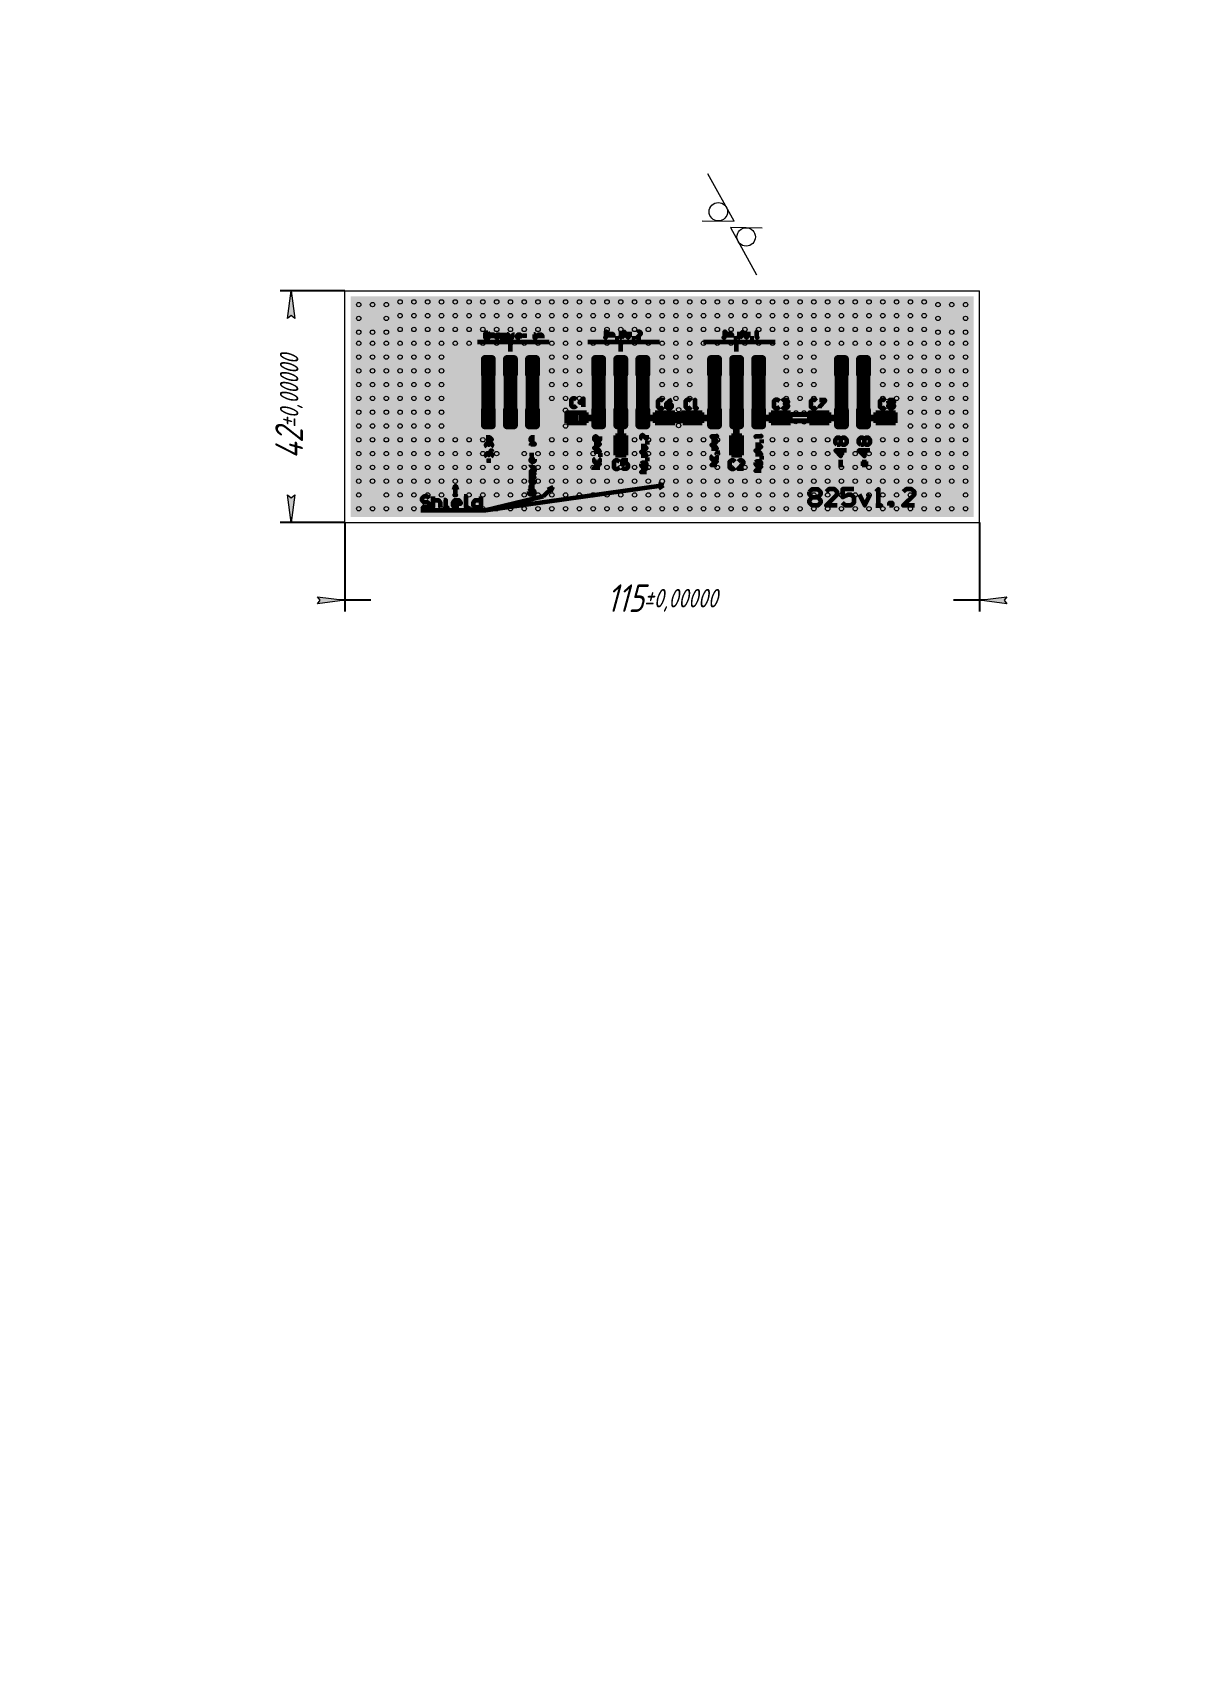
# Model space of a CAD drawing. Header units: millimetres. Extents: x 0 to 210, y 0 to 297.
import ezdxf

# ---------------------------------------------------------------- set-up
doc = ezdxf.new("R2010")
doc.units = ezdxf.units.MM
for name, pattern in [('K5LT32768', [0]), ('K5LT32801', [0]), ('K5LT32804', [0]), ('K5LT32805', [0]), ('K5LT32806', [0]), ('K5LT32807', [0]), ('K5LT_THIN', [0])]:
    doc.linetypes.add(name, pattern=pattern)
doc.styles.add('KDIMTEXTSTYLE', font='GOST_AU.SHX', dxfattribs={"width": 0.96, "oblique": 15, "height": 5})
doc.dimstyles.new('KDIMSTYLE (1.00)', dxfattribs={"dimtxt": 5, "dimasz": 1, "dimexe": 2, "dimexo": 0, "dimgap": 1, "dimtad": 1, "dimtxsty": 'KDIMTEXTSTYLE', "dimsah": 1, "dimcen": 0, "dimdle": 1, "dimadec": 0, "dimazin": 0, "dimtfac": 0.667, "dimtmove": 0, "dimatfit": 3, "dimfxl": 1, "dimtvp": 1, "dimtolj": 1, "dimtzin": 0, "dimarcsym": 0})

msp = doc.modelspace()

# ---------------------------------------------------------------- blocks, each defined once
blk = doc.blocks.new('U0')
for points in [[(163.09, 215.08), (163.1, 215.16), (170.08, 215.16), (170.08, 215.08)], [(163.09, 214.97), (163.09, 215.08), (170.08, 215.08), (170.09, 214.97)], [(163.09, 211.47), (163.09, 214.97), (170.09, 214.97), (170.09, 211.47)], [(163.1, 215.16), (163.12, 215.27), (170.06, 215.27), (170.08, 215.16)], [(163.12, 215.27), (163.13, 215.35), (170.05, 215.35), (170.06, 215.27)], [(163.13, 215.35), (163.16, 215.45), (170.02, 215.45), (170.05, 215.35)], [(163.16, 215.45), (163.18, 215.53), (170, 215.53), (170.02, 215.45)], [(163.18, 215.53), (163.22, 215.63), (169.96, 215.63), (170, 215.53)], [(163.22, 215.63), (163.25, 215.7), (169.93, 215.7), (169.96, 215.63)], [(163.25, 215.7), (163.3, 215.8), (169.88, 215.8), (169.93, 215.7)], [(163.3, 215.8), (163.34, 215.87), (169.84, 215.87), (169.88, 215.8)], [(163.34, 215.87), (163.4, 215.96), (169.78, 215.96), (169.84, 215.87)], [(163.4, 215.96), (163.45, 216.03), (169.74, 216.03), (169.78, 215.96)], [(163.45, 216.03), (163.51, 216.11), (169.67, 216.11), (169.74, 216.03)], [(163.51, 216.11), (163.57, 216.17), (169.62, 216.17), (169.67, 216.11)], [(163.57, 216.17), (163.64, 216.25), (169.54, 216.25), (169.62, 216.17)], [(163.64, 216.25), (163.71, 216.3), (169.48, 216.3), (169.54, 216.25)], [(163.71, 216.3), (163.79, 216.37), (169.39, 216.37), (169.48, 216.3)], [(163.79, 216.37), (163.86, 216.42), (169.33, 216.42), (169.39, 216.37)], [(163.86, 216.42), (163.94, 216.48), (169.23, 216.48), (169.33, 216.42)], [(163.94, 216.48), (164.02, 216.51), (169.17, 216.51), (169.23, 216.48)], [(164.02, 216.51), (164.11, 216.56), (169.07, 216.56), (169.17, 216.51)], [(164.11, 216.56), (164.19, 216.59), (169, 216.59), (169.07, 216.56)], [(164.19, 216.59), (164.28, 216.63), (168.89, 216.63), (169, 216.59)], [(164.28, 216.63), (164.37, 216.66), (168.82, 216.66), (168.89, 216.63)], [(164.37, 216.66), (164.47, 216.68), (168.7, 216.68), (168.82, 216.66)], [(164.47, 216.68), (164.56, 216.7), (168.64, 216.7), (168.7, 216.68)], [(164.56, 216.7), (164.65, 216.71), (168.51, 216.71), (168.64, 216.7)], [(164.65, 216.71), (164.78, 216.72), (168.45, 216.72), (168.51, 216.71)], [(164.78, 216.72), (164.84, 216.72), (168.34, 216.72), (168.45, 216.72)], [(163.1, 211.36), (163.09, 211.47), (170.09, 211.47), (170.09, 211.36)], [(163.1, 211.29), (163.1, 211.36), (170.09, 211.36), (170.08, 211.29)], [(163.12, 211.18), (163.1, 211.29), (170.08, 211.29), (170.07, 211.18)], [(163.13, 211.1), (163.12, 211.18), (170.07, 211.18), (170.05, 211.1)], [(163.16, 210.99), (163.13, 211.1), (170.05, 211.1), (170.02, 210.99)], [(163.18, 210.92), (163.16, 210.99), (170.02, 210.99), (170, 210.92)], [(163.22, 210.82), (163.18, 210.92), (170, 210.92), (169.96, 210.82)], [(163.25, 210.74), (163.22, 210.82), (169.96, 210.82), (169.93, 210.74)], [(163.3, 210.64), (163.25, 210.74), (169.93, 210.74), (169.88, 210.64)], [(163.34, 210.58), (163.3, 210.64), (169.88, 210.64), (169.84, 210.58)], [(163.4, 210.48), (163.34, 210.58), (169.84, 210.58), (169.78, 210.48)], [(163.44, 210.42), (163.4, 210.48), (169.78, 210.48), (169.73, 210.42)], [(163.51, 210.33), (163.44, 210.42), (169.73, 210.42), (169.67, 210.33)], [(163.57, 210.27), (163.51, 210.33), (169.67, 210.33), (169.61, 210.27)], [(163.65, 210.2), (163.57, 210.27), (169.61, 210.27), (169.54, 210.2)], [(163.7, 210.14), (163.65, 210.2), (169.54, 210.2), (169.48, 210.14)], [(163.79, 210.08), (163.7, 210.14), (169.48, 210.14), (169.39, 210.08)], [(163.85, 210.03), (163.79, 210.08), (169.39, 210.08), (169.33, 210.03)], [(163.95, 209.97), (163.85, 210.03), (169.33, 210.03), (169.24, 209.97)], [(164.01, 209.93), (163.95, 209.97), (169.24, 209.97), (169.16, 209.93)], [(164.11, 209.88), (164.01, 209.93), (169.16, 209.93), (169.07, 209.88)], [(164.18, 209.85), (164.11, 209.88), (169.07, 209.88), (168.99, 209.85)], [(164.29, 209.81), (164.18, 209.85), (168.99, 209.85), (168.9, 209.81)], [(164.36, 209.79), (164.29, 209.81), (168.9, 209.81), (168.81, 209.79)], [(164.48, 209.76), (164.36, 209.79), (168.81, 209.79), (168.71, 209.76)], [(164.54, 209.75), (164.48, 209.76), (168.71, 209.76), (168.62, 209.75)], [(164.67, 209.73), (164.54, 209.75), (168.62, 209.75), (168.53, 209.73)], [(164.73, 209.73), (164.67, 209.73), (168.53, 209.73), (168.4, 209.73)], [(164.84, 209.72), (164.73, 209.73), (168.4, 209.73), (168.34, 209.72)]]:
    blk.add_hatch(color=7).paths.add_polyline_path(points)
blk = doc.blocks.new('U1')
for points in [[(163.09, 247.08), (163.1, 247.16), (170.08, 247.16), (170.08, 247.08)], [(163.09, 246.97), (163.09, 247.08), (170.08, 247.08), (170.09, 246.97)], [(163.09, 243.47), (163.09, 246.97), (170.09, 246.97), (170.09, 243.47)], [(163.1, 247.16), (163.12, 247.27), (170.06, 247.27), (170.08, 247.16)], [(163.12, 247.27), (163.13, 247.35), (170.05, 247.35), (170.06, 247.27)], [(163.13, 247.35), (163.16, 247.45), (170.02, 247.45), (170.05, 247.35)], [(163.16, 247.45), (163.18, 247.53), (170, 247.53), (170.02, 247.45)], [(163.18, 247.53), (163.22, 247.63), (169.96, 247.63), (170, 247.53)], [(163.22, 247.63), (163.25, 247.7), (169.93, 247.7), (169.96, 247.63)], [(163.25, 247.7), (163.3, 247.8), (169.88, 247.8), (169.93, 247.7)], [(163.3, 247.8), (163.34, 247.87), (169.84, 247.87), (169.88, 247.8)], [(163.34, 247.87), (163.4, 247.96), (169.78, 247.96), (169.84, 247.87)], [(163.4, 247.96), (163.45, 248.03), (169.74, 248.03), (169.78, 247.96)], [(163.45, 248.03), (163.51, 248.11), (169.67, 248.11), (169.74, 248.03)], [(163.51, 248.11), (163.57, 248.17), (169.62, 248.17), (169.67, 248.11)], [(163.57, 248.17), (163.64, 248.25), (169.54, 248.25), (169.62, 248.17)], [(163.64, 248.25), (163.71, 248.3), (169.48, 248.3), (169.54, 248.25)], [(163.71, 248.3), (163.79, 248.37), (169.39, 248.37), (169.48, 248.3)], [(163.79, 248.37), (163.86, 248.42), (169.33, 248.42), (169.39, 248.37)], [(163.86, 248.42), (163.94, 248.48), (169.23, 248.48), (169.33, 248.42)], [(163.94, 248.48), (164.02, 248.51), (169.17, 248.51), (169.23, 248.48)], [(164.02, 248.51), (164.11, 248.56), (169.07, 248.56), (169.17, 248.51)], [(164.11, 248.56), (164.19, 248.59), (169, 248.59), (169.07, 248.56)], [(164.19, 248.59), (164.28, 248.63), (168.89, 248.63), (169, 248.59)], [(164.28, 248.63), (164.37, 248.66), (168.82, 248.66), (168.89, 248.63)], [(164.37, 248.66), (164.47, 248.68), (168.7, 248.68), (168.82, 248.66)], [(164.47, 248.68), (164.56, 248.7), (168.64, 248.7), (168.7, 248.68)], [(164.56, 248.7), (164.65, 248.71), (168.51, 248.71), (168.64, 248.7)], [(164.65, 248.71), (164.78, 248.72), (168.45, 248.72), (168.51, 248.71)], [(164.78, 248.72), (164.84, 248.72), (168.34, 248.72), (168.45, 248.72)], [(163.1, 243.36), (163.09, 243.47), (170.09, 243.47), (170.09, 243.36)], [(163.1, 243.29), (163.1, 243.36), (170.09, 243.36), (170.08, 243.29)], [(163.12, 243.18), (163.1, 243.29), (170.08, 243.29), (170.07, 243.18)], [(163.13, 243.1), (163.12, 243.18), (170.07, 243.18), (170.05, 243.1)], [(163.16, 242.99), (163.13, 243.1), (170.05, 243.1), (170.02, 242.99)], [(163.18, 242.92), (163.16, 242.99), (170.02, 242.99), (170, 242.92)], [(163.22, 242.82), (163.18, 242.92), (170, 242.92), (169.96, 242.82)], [(163.25, 242.74), (163.22, 242.82), (169.96, 242.82), (169.93, 242.74)], [(163.3, 242.64), (163.25, 242.74), (169.93, 242.74), (169.88, 242.64)], [(163.34, 242.58), (163.3, 242.64), (169.88, 242.64), (169.84, 242.58)], [(163.4, 242.48), (163.34, 242.58), (169.84, 242.58), (169.78, 242.48)], [(163.44, 242.42), (163.4, 242.48), (169.78, 242.48), (169.73, 242.42)], [(163.51, 242.33), (163.44, 242.42), (169.73, 242.42), (169.67, 242.33)], [(163.57, 242.27), (163.51, 242.33), (169.67, 242.33), (169.61, 242.27)], [(163.65, 242.2), (163.57, 242.27), (169.61, 242.27), (169.54, 242.2)], [(163.7, 242.14), (163.65, 242.2), (169.54, 242.2), (169.48, 242.14)], [(163.79, 242.08), (163.7, 242.14), (169.48, 242.14), (169.39, 242.08)], [(163.85, 242.03), (163.79, 242.08), (169.39, 242.08), (169.33, 242.03)], [(163.95, 241.97), (163.85, 242.03), (169.33, 242.03), (169.24, 241.97)], [(164.01, 241.93), (163.95, 241.97), (169.24, 241.97), (169.16, 241.93)], [(164.11, 241.88), (164.01, 241.93), (169.16, 241.93), (169.07, 241.88)], [(164.18, 241.85), (164.11, 241.88), (169.07, 241.88), (168.99, 241.85)], [(164.29, 241.81), (164.18, 241.85), (168.99, 241.85), (168.9, 241.81)], [(164.36, 241.79), (164.29, 241.81), (168.9, 241.81), (168.81, 241.79)], [(164.48, 241.76), (164.36, 241.79), (168.81, 241.79), (168.71, 241.76)], [(164.54, 241.75), (164.48, 241.76), (168.71, 241.76), (168.62, 241.75)], [(164.67, 241.73), (164.54, 241.75), (168.62, 241.75), (168.53, 241.73)], [(164.73, 241.73), (164.67, 241.73), (168.53, 241.73), (168.4, 241.73)], [(164.84, 241.72), (164.73, 241.73), (168.4, 241.73), (168.34, 241.72)]]:
    blk.add_hatch(color=7).paths.add_polyline_path(points)
blk = doc.blocks.new('U2')
for points in [[(58.09, 247.08), (58.1, 247.16), (65.08, 247.16), (65.08, 247.08)], [(58.09, 246.97), (58.09, 247.08), (65.08, 247.08), (65.09, 246.97)], [(58.09, 243.47), (58.09, 246.97), (65.09, 246.97), (65.09, 243.47)], [(58.1, 247.16), (58.12, 247.27), (65.06, 247.27), (65.08, 247.16)], [(58.12, 247.27), (58.13, 247.35), (65.05, 247.35), (65.06, 247.27)], [(58.13, 247.35), (58.16, 247.45), (65.02, 247.45), (65.05, 247.35)], [(58.16, 247.45), (58.18, 247.53), (65, 247.53), (65.02, 247.45)], [(58.18, 247.53), (58.22, 247.63), (64.96, 247.63), (65, 247.53)], [(58.22, 247.63), (58.25, 247.7), (64.93, 247.7), (64.96, 247.63)], [(58.25, 247.7), (58.3, 247.8), (64.88, 247.8), (64.93, 247.7)], [(58.3, 247.8), (58.34, 247.87), (64.84, 247.87), (64.88, 247.8)], [(58.34, 247.87), (58.4, 247.96), (64.78, 247.96), (64.84, 247.87)], [(58.4, 247.96), (58.45, 248.03), (64.74, 248.03), (64.78, 247.96)], [(58.45, 248.03), (58.51, 248.11), (64.67, 248.11), (64.74, 248.03)], [(58.51, 248.11), (58.57, 248.17), (64.62, 248.17), (64.67, 248.11)], [(58.57, 248.17), (58.64, 248.25), (64.54, 248.25), (64.62, 248.17)], [(58.64, 248.25), (58.71, 248.3), (64.48, 248.3), (64.54, 248.25)], [(58.71, 248.3), (58.79, 248.37), (64.39, 248.37), (64.48, 248.3)], [(58.79, 248.37), (58.86, 248.42), (64.33, 248.42), (64.39, 248.37)], [(58.86, 248.42), (58.94, 248.48), (64.23, 248.48), (64.33, 248.42)], [(58.94, 248.48), (59.02, 248.51), (64.17, 248.51), (64.23, 248.48)], [(59.02, 248.51), (59.11, 248.56), (64.07, 248.56), (64.17, 248.51)], [(59.11, 248.56), (59.19, 248.59), (64, 248.59), (64.07, 248.56)], [(59.19, 248.59), (59.28, 248.63), (63.89, 248.63), (64, 248.59)], [(59.28, 248.63), (59.37, 248.66), (63.82, 248.66), (63.89, 248.63)], [(59.37, 248.66), (59.47, 248.68), (63.7, 248.68), (63.82, 248.66)], [(59.47, 248.68), (59.56, 248.7), (63.64, 248.7), (63.7, 248.68)], [(59.56, 248.7), (59.65, 248.71), (63.51, 248.71), (63.64, 248.7)], [(59.65, 248.71), (59.78, 248.72), (63.45, 248.72), (63.51, 248.71)], [(59.78, 248.72), (59.84, 248.72), (63.34, 248.72), (63.45, 248.72)], [(58.1, 243.36), (58.09, 243.47), (65.09, 243.47), (65.09, 243.36)], [(58.1, 243.29), (58.1, 243.36), (65.09, 243.36), (65.08, 243.29)], [(58.12, 243.18), (58.1, 243.29), (65.08, 243.29), (65.07, 243.18)], [(58.13, 243.1), (58.12, 243.18), (65.07, 243.18), (65.05, 243.1)], [(58.16, 242.99), (58.13, 243.1), (65.05, 243.1), (65.02, 242.99)], [(58.18, 242.92), (58.16, 242.99), (65.02, 242.99), (65, 242.92)], [(58.22, 242.82), (58.18, 242.92), (65, 242.92), (64.96, 242.82)], [(58.25, 242.74), (58.22, 242.82), (64.96, 242.82), (64.93, 242.74)], [(58.3, 242.64), (58.25, 242.74), (64.93, 242.74), (64.88, 242.64)], [(58.34, 242.58), (58.3, 242.64), (64.88, 242.64), (64.84, 242.58)], [(58.4, 242.48), (58.34, 242.58), (64.84, 242.58), (64.78, 242.48)], [(58.44, 242.42), (58.4, 242.48), (64.78, 242.48), (64.73, 242.42)], [(58.51, 242.33), (58.44, 242.42), (64.73, 242.42), (64.67, 242.33)], [(58.57, 242.27), (58.51, 242.33), (64.67, 242.33), (64.61, 242.27)], [(58.65, 242.2), (58.57, 242.27), (64.61, 242.27), (64.54, 242.2)], [(58.7, 242.14), (58.65, 242.2), (64.54, 242.2), (64.48, 242.14)], [(58.79, 242.08), (58.7, 242.14), (64.48, 242.14), (64.39, 242.08)], [(58.85, 242.03), (58.79, 242.08), (64.39, 242.08), (64.33, 242.03)], [(58.95, 241.97), (58.85, 242.03), (64.33, 242.03), (64.24, 241.97)], [(59.01, 241.93), (58.95, 241.97), (64.24, 241.97), (64.16, 241.93)], [(59.11, 241.88), (59.01, 241.93), (64.16, 241.93), (64.07, 241.88)], [(59.18, 241.85), (59.11, 241.88), (64.07, 241.88), (63.99, 241.85)], [(59.29, 241.81), (59.18, 241.85), (63.99, 241.85), (63.9, 241.81)], [(59.36, 241.79), (59.29, 241.81), (63.9, 241.81), (63.81, 241.79)], [(59.48, 241.76), (59.36, 241.79), (63.81, 241.79), (63.71, 241.76)], [(59.54, 241.75), (59.48, 241.76), (63.71, 241.76), (63.62, 241.75)], [(59.67, 241.73), (59.54, 241.75), (63.62, 241.75), (63.53, 241.73)], [(59.73, 241.73), (59.67, 241.73), (63.53, 241.73), (63.4, 241.73)], [(59.84, 241.72), (59.73, 241.73), (63.4, 241.73), (63.34, 241.72)]]:
    blk.add_hatch(color=7).paths.add_polyline_path(points)
blk = doc.blocks.new('U3')
for points in [[(58.09, 215.08), (58.1, 215.16), (65.08, 215.16), (65.08, 215.08)], [(58.09, 214.97), (58.09, 215.08), (65.08, 215.08), (65.09, 214.97)], [(58.09, 211.47), (58.09, 214.97), (65.09, 214.97), (65.09, 211.47)], [(58.1, 215.16), (58.12, 215.27), (65.06, 215.27), (65.08, 215.16)], [(58.12, 215.27), (58.13, 215.35), (65.05, 215.35), (65.06, 215.27)], [(58.13, 215.35), (58.16, 215.45), (65.02, 215.45), (65.05, 215.35)], [(58.16, 215.45), (58.18, 215.53), (65, 215.53), (65.02, 215.45)], [(58.18, 215.53), (58.22, 215.63), (64.96, 215.63), (65, 215.53)], [(58.22, 215.63), (58.25, 215.7), (64.93, 215.7), (64.96, 215.63)], [(58.25, 215.7), (58.3, 215.8), (64.88, 215.8), (64.93, 215.7)], [(58.3, 215.8), (58.34, 215.87), (64.84, 215.87), (64.88, 215.8)], [(58.34, 215.87), (58.4, 215.96), (64.78, 215.96), (64.84, 215.87)], [(58.4, 215.96), (58.45, 216.03), (64.74, 216.03), (64.78, 215.96)], [(58.45, 216.03), (58.51, 216.11), (64.67, 216.11), (64.74, 216.03)], [(58.51, 216.11), (58.57, 216.17), (64.62, 216.17), (64.67, 216.11)], [(58.57, 216.17), (58.64, 216.25), (64.54, 216.25), (64.62, 216.17)], [(58.64, 216.25), (58.71, 216.3), (64.48, 216.3), (64.54, 216.25)], [(58.71, 216.3), (58.79, 216.37), (64.39, 216.37), (64.48, 216.3)], [(58.79, 216.37), (58.86, 216.42), (64.33, 216.42), (64.39, 216.37)], [(58.86, 216.42), (58.94, 216.48), (64.23, 216.48), (64.33, 216.42)], [(58.94, 216.48), (59.02, 216.51), (64.17, 216.51), (64.23, 216.48)], [(59.02, 216.51), (59.11, 216.56), (64.07, 216.56), (64.17, 216.51)], [(59.11, 216.56), (59.19, 216.59), (64, 216.59), (64.07, 216.56)], [(59.19, 216.59), (59.28, 216.63), (63.89, 216.63), (64, 216.59)], [(59.28, 216.63), (59.37, 216.66), (63.82, 216.66), (63.89, 216.63)], [(59.37, 216.66), (59.47, 216.68), (63.7, 216.68), (63.82, 216.66)], [(59.47, 216.68), (59.56, 216.7), (63.64, 216.7), (63.7, 216.68)], [(59.56, 216.7), (59.65, 216.71), (63.51, 216.71), (63.64, 216.7)], [(59.65, 216.71), (59.78, 216.72), (63.45, 216.72), (63.51, 216.71)], [(59.78, 216.72), (59.84, 216.72), (63.34, 216.72), (63.45, 216.72)], [(58.1, 211.36), (58.09, 211.47), (65.09, 211.47), (65.09, 211.36)], [(58.1, 211.29), (58.1, 211.36), (65.09, 211.36), (65.08, 211.29)], [(58.12, 211.18), (58.1, 211.29), (65.08, 211.29), (65.07, 211.18)], [(58.13, 211.1), (58.12, 211.18), (65.07, 211.18), (65.05, 211.1)], [(58.16, 210.99), (58.13, 211.1), (65.05, 211.1), (65.02, 210.99)], [(58.18, 210.92), (58.16, 210.99), (65.02, 210.99), (65, 210.92)], [(58.22, 210.82), (58.18, 210.92), (65, 210.92), (64.96, 210.82)], [(58.25, 210.74), (58.22, 210.82), (64.96, 210.82), (64.93, 210.74)], [(58.3, 210.64), (58.25, 210.74), (64.93, 210.74), (64.88, 210.64)], [(58.34, 210.58), (58.3, 210.64), (64.88, 210.64), (64.84, 210.58)], [(58.4, 210.48), (58.34, 210.58), (64.84, 210.58), (64.78, 210.48)], [(58.44, 210.42), (58.4, 210.48), (64.78, 210.48), (64.73, 210.42)], [(58.51, 210.33), (58.44, 210.42), (64.73, 210.42), (64.67, 210.33)], [(58.57, 210.27), (58.51, 210.33), (64.67, 210.33), (64.61, 210.27)], [(58.65, 210.2), (58.57, 210.27), (64.61, 210.27), (64.54, 210.2)], [(58.7, 210.14), (58.65, 210.2), (64.54, 210.2), (64.48, 210.14)], [(58.79, 210.08), (58.7, 210.14), (64.48, 210.14), (64.39, 210.08)], [(58.85, 210.03), (58.79, 210.08), (64.39, 210.08), (64.33, 210.03)], [(58.95, 209.97), (58.85, 210.03), (64.33, 210.03), (64.24, 209.97)], [(59.01, 209.93), (58.95, 209.97), (64.24, 209.97), (64.16, 209.93)], [(59.11, 209.88), (59.01, 209.93), (64.16, 209.93), (64.07, 209.88)], [(59.18, 209.85), (59.11, 209.88), (64.07, 209.88), (63.99, 209.85)], [(59.29, 209.81), (59.18, 209.85), (63.99, 209.85), (63.9, 209.81)], [(59.36, 209.79), (59.29, 209.81), (63.9, 209.81), (63.81, 209.79)], [(59.48, 209.76), (59.36, 209.79), (63.81, 209.79), (63.71, 209.76)], [(59.54, 209.75), (59.48, 209.76), (63.71, 209.76), (63.62, 209.75)], [(59.67, 209.73), (59.54, 209.75), (63.62, 209.75), (63.53, 209.73)], [(59.73, 209.73), (59.67, 209.73), (63.53, 209.73), (63.4, 209.73)], [(59.84, 209.72), (59.73, 209.73), (63.4, 209.73), (63.34, 209.72)]]:
    blk.add_hatch(color=7).paths.add_polyline_path(points)
blk = doc.blocks.new('U4')
at = {"color": 7, "linetype": 'K5LT32768', "lineweight": 18}
blk.add_circle((74.09, 228.22), 0.4, dxfattribs=at)
blk = doc.blocks.new('U5')
at = {"color": 7, "linetype": 'K5LT32768', "lineweight": 18}
blk.add_circle((169.09, 210.72), 0.4, dxfattribs=at)
blk = doc.blocks.new('U6')
at = {"color": 7, "linetype": 'K5LT32768', "lineweight": 18}
blk.add_circle((169.09, 213.22), 0.4, dxfattribs=at)
blk = doc.blocks.new('U7')
at = {"color": 7, "linetype": 'K5LT32768', "lineweight": 18}
blk.add_circle((169.09, 215.72), 0.4, dxfattribs=at)
blk = doc.blocks.new('U8')
at = {"color": 7, "linetype": 'K5LT32768', "lineweight": 18}
blk.add_circle((166.59, 215.72), 0.4, dxfattribs=at)
blk = doc.blocks.new('U9')
at = {"color": 7, "linetype": 'K5LT32768', "lineweight": 18}
blk.add_circle((164.09, 215.72), 0.4, dxfattribs=at)
blk = doc.blocks.new('U10')
at = {"color": 7, "linetype": 'K5LT32768', "lineweight": 18}
blk.add_circle((164.09, 213.22), 0.4, dxfattribs=at)
blk = doc.blocks.new('U11')
at = {"color": 7, "linetype": 'K5LT32768', "lineweight": 18}
blk.add_circle((164.09, 210.72), 0.4, dxfattribs=at)
blk = doc.blocks.new('U12')
at = {"color": 7, "linetype": 'K5LT32768', "lineweight": 18}
blk.add_circle((166.59, 210.72), 0.4, dxfattribs=at)
blk = doc.blocks.new('U13')
at = {"color": 7, "linetype": 'K5LT32768', "lineweight": 18}
blk.add_circle((169.09, 242.72), 0.4, dxfattribs=at)
blk = doc.blocks.new('U14')
at = {"color": 7, "linetype": 'K5LT32768', "lineweight": 18}
blk.add_circle((169.09, 245.22), 0.4, dxfattribs=at)
blk = doc.blocks.new('U15')
at = {"color": 7, "linetype": 'K5LT32768', "lineweight": 18}
blk.add_circle((169.09, 247.72), 0.4, dxfattribs=at)
blk = doc.blocks.new('U16')
at = {"color": 7, "linetype": 'K5LT32768', "lineweight": 18}
blk.add_circle((166.59, 247.72), 0.4, dxfattribs=at)
blk = doc.blocks.new('U17')
at = {"color": 7, "linetype": 'K5LT32768', "lineweight": 18}
blk.add_circle((164.09, 247.72), 0.4, dxfattribs=at)
blk = doc.blocks.new('U18')
at = {"color": 7, "linetype": 'K5LT32768', "lineweight": 18}
blk.add_circle((164.09, 245.22), 0.4, dxfattribs=at)
blk = doc.blocks.new('U19')
at = {"color": 7, "linetype": 'K5LT32768', "lineweight": 18}
blk.add_circle((164.09, 242.72), 0.4, dxfattribs=at)
blk = doc.blocks.new('U20')
at = {"color": 7, "linetype": 'K5LT32768', "lineweight": 18}
blk.add_circle((166.59, 242.72), 0.4, dxfattribs=at)
blk = doc.blocks.new('U21')
at = {"color": 7, "linetype": 'K5LT32768', "lineweight": 18}
blk.add_circle((64.09, 242.72), 0.4, dxfattribs=at)
blk = doc.blocks.new('U22')
at = {"color": 7, "linetype": 'K5LT32768', "lineweight": 18}
blk.add_circle((64.09, 245.22), 0.4, dxfattribs=at)
blk = doc.blocks.new('U23')
at = {"color": 7, "linetype": 'K5LT32768', "lineweight": 18}
blk.add_circle((64.09, 247.72), 0.4, dxfattribs=at)
blk = doc.blocks.new('U24')
at = {"color": 7, "linetype": 'K5LT32768', "lineweight": 18}
blk.add_circle((61.59, 247.72), 0.4, dxfattribs=at)
blk = doc.blocks.new('U25')
at = {"color": 7, "linetype": 'K5LT32768', "lineweight": 18}
blk.add_circle((59.09, 247.72), 0.4, dxfattribs=at)
blk = doc.blocks.new('U26')
at = {"color": 7, "linetype": 'K5LT32768', "lineweight": 18}
blk.add_circle((59.09, 245.22), 0.4, dxfattribs=at)
blk = doc.blocks.new('U27')
at = {"color": 7, "linetype": 'K5LT32768', "lineweight": 18}
blk.add_circle((59.09, 242.72), 0.4, dxfattribs=at)
blk = doc.blocks.new('U28')
at = {"color": 7, "linetype": 'K5LT32768', "lineweight": 18}
blk.add_circle((61.59, 242.72), 0.4, dxfattribs=at)
blk = doc.blocks.new('U29')
at = {"color": 7, "linetype": 'K5LT32768', "lineweight": 18}
blk.add_circle((61.59, 210.72), 0.4, dxfattribs=at)
blk = doc.blocks.new('U30')
at = {"color": 7, "linetype": 'K5LT32768', "lineweight": 18}
blk.add_circle((59.09, 210.72), 0.4, dxfattribs=at)
blk = doc.blocks.new('U31')
at = {"color": 7, "linetype": 'K5LT32768', "lineweight": 18}
blk.add_circle((59.09, 213.22), 0.4, dxfattribs=at)
blk = doc.blocks.new('U32')
at = {"color": 7, "linetype": 'K5LT32768', "lineweight": 18}
blk.add_circle((59.09, 215.72), 0.4, dxfattribs=at)
blk = doc.blocks.new('U33')
at = {"color": 7, "linetype": 'K5LT32768', "lineweight": 18}
blk.add_circle((61.59, 215.72), 0.4, dxfattribs=at)
blk = doc.blocks.new('U34')
at = {"color": 7, "linetype": 'K5LT32768', "lineweight": 18}
blk.add_circle((64.09, 215.72), 0.4, dxfattribs=at)
blk = doc.blocks.new('U35')
at = {"color": 7, "linetype": 'K5LT32768', "lineweight": 18}
blk.add_circle((64.09, 213.22), 0.4, dxfattribs=at)
blk = doc.blocks.new('U36')
at = {"color": 7, "linetype": 'K5LT32768', "lineweight": 18}
blk.add_circle((64.09, 210.72), 0.4, dxfattribs=at)
blk = doc.blocks.new('U37')
at = {"color": 7, "linetype": 'K5LT32768', "lineweight": 18}
blk.add_circle((139.79, 226.47), 0.4, dxfattribs=at)
blk = doc.blocks.new('U38')
at = {"color": 7, "linetype": 'K5LT32768', "lineweight": 18}
blk.add_circle((138.31, 226.53), 0.4, dxfattribs=at)
blk = doc.blocks.new('U39')
at = {"color": 7, "linetype": 'K5LT32768', "lineweight": 18}
blk.add_circle((139.8, 228.08), 0.4, dxfattribs=at)
blk = doc.blocks.new('U40')
at = {"color": 7, "linetype": 'K5LT32768', "lineweight": 18}
blk.add_circle((138.36, 228.08), 0.4, dxfattribs=at)
blk = doc.blocks.new('U41')
at = {"color": 7, "linetype": 'K5LT32768', "lineweight": 18}
blk.add_circle((117.07, 225.81), 0.4, dxfattribs=at)
blk = doc.blocks.new('U42')
at = {"color": 7, "linetype": 'K5LT32768', "lineweight": 18}
blk.add_circle((117.09, 228.67), 0.4, dxfattribs=at)
blk = doc.blocks.new('U43')
at = {"color": 7, "linetype": 'K5LT32768', "lineweight": 18}
blk.add_circle((96.57, 228.57), 0.4, dxfattribs=at)
blk = doc.blocks.new('U44')
at = {"color": 7, "linetype": 'K5LT32768', "lineweight": 18}
blk.add_circle((96.59, 225.72), 0.4, dxfattribs=at)
blk = doc.blocks.new('U45')
at = {"color": 7, "linetype": 'K5LT32768', "lineweight": 18}
blk.add_circle((109.09, 223.22), 0.4, dxfattribs=at)
blk = doc.blocks.new('U46')
at = {"color": 7, "linetype": 'K5LT32768', "lineweight": 18}
blk.add_circle((124.09, 223.22), 0.4, dxfattribs=at)
blk = doc.blocks.new('U47')
at = {"color": 7, "linetype": 'K5LT32768', "lineweight": 18}
blk.add_circle((114.09, 223.22), 0.4, dxfattribs=at)
blk = doc.blocks.new('U48')
at = {"color": 7, "linetype": 'K5LT32768', "lineweight": 18}
blk.add_circle((111.59, 223.22), 0.4, dxfattribs=at)
blk = doc.blocks.new('U49')
at = {"color": 7, "linetype": 'K5LT32768', "lineweight": 18}
blk.add_circle((121.59, 223.22), 0.4, dxfattribs=at)
blk = doc.blocks.new('U50')
at = {"color": 7, "linetype": 'K5LT32768', "lineweight": 18}
blk.add_circle((119.09, 223.22), 0.4, dxfattribs=at)
blk = doc.blocks.new('U51')
at = {"color": 7, "linetype": 'K5LT32768', "lineweight": 18}
blk.add_circle((116.59, 223.22), 0.4, dxfattribs=at)
blk = doc.blocks.new('U52')
at = {"color": 7, "linetype": 'K5LT32768', "lineweight": 18}
blk.add_circle((136.59, 223.22), 0.4, dxfattribs=at)
blk = doc.blocks.new('U53')
at = {"color": 7, "linetype": 'K5LT32768', "lineweight": 18}
blk.add_circle((134.09, 223.22), 0.4, dxfattribs=at)
blk = doc.blocks.new('U54')
at = {"color": 7, "linetype": 'K5LT32768', "lineweight": 18}
blk.add_circle((144.09, 223.22), 0.4, dxfattribs=at)
blk = doc.blocks.new('U55')
at = {"color": 7, "linetype": 'K5LT32768', "lineweight": 18}
blk.add_circle((141.59, 223.22), 0.4, dxfattribs=at)
blk = doc.blocks.new('U56')
at = {"color": 7, "linetype": 'K5LT32768', "lineweight": 18}
blk.add_circle((139.09, 223.22), 0.4, dxfattribs=at)
blk = doc.blocks.new('U57')
at = {"color": 7, "linetype": 'K5LT32768', "lineweight": 18}
blk.add_circle((141.59, 233.22), 0.4, dxfattribs=at)
blk = doc.blocks.new('U58')
at = {"color": 7, "linetype": 'K5LT32768', "lineweight": 18}
blk.add_circle((136.59, 233.22), 0.4, dxfattribs=at)
blk = doc.blocks.new('U59')
at = {"color": 7, "linetype": 'K5LT32768', "lineweight": 18}
blk.add_circle((139.09, 233.22), 0.4, dxfattribs=at)
blk = doc.blocks.new('U60')
at = {"color": 7, "linetype": 'K5LT32768', "lineweight": 18}
blk.add_circle((141.59, 235.72), 0.4, dxfattribs=at)
blk = doc.blocks.new('U61')
at = {"color": 7, "linetype": 'K5LT32768', "lineweight": 18}
blk.add_circle((136.59, 235.72), 0.4, dxfattribs=at)
blk = doc.blocks.new('U62')
at = {"color": 7, "linetype": 'K5LT32768', "lineweight": 18}
blk.add_circle((139.09, 235.72), 0.4, dxfattribs=at)
blk = doc.blocks.new('U63')
at = {"color": 7, "linetype": 'K5LT32768', "lineweight": 18}
blk.add_circle((141.59, 238.22), 0.4, dxfattribs=at)
blk = doc.blocks.new('U64')
at = {"color": 7, "linetype": 'K5LT32768', "lineweight": 18}
blk.add_circle((136.59, 238.22), 0.4, dxfattribs=at)
blk = doc.blocks.new('U65')
at = {"color": 7, "linetype": 'K5LT32768', "lineweight": 18}
blk.add_circle((139.09, 238.22), 0.4, dxfattribs=at)
blk = doc.blocks.new('U66')
at = {"color": 7, "linetype": 'K5LT32768', "lineweight": 18}
blk.add_circle((139.09, 230.72), 0.4, dxfattribs=at)
blk = doc.blocks.new('U67')
at = {"color": 7, "linetype": 'K5LT32768', "lineweight": 18}
blk.add_circle((136.59, 230.72), 0.4, dxfattribs=at)
blk = doc.blocks.new('U68')
at = {"color": 7, "linetype": 'K5LT32768', "lineweight": 18}
blk.add_circle((141.59, 230.72), 0.4, dxfattribs=at)
blk = doc.blocks.new('U69')
at = {"color": 7, "linetype": 'K5LT32768', "lineweight": 18}
blk.add_circle((119.09, 233.22), 0.4, dxfattribs=at)
blk = doc.blocks.new('U70')
at = {"color": 7, "linetype": 'K5LT32768', "lineweight": 18}
blk.add_circle((114.09, 233.22), 0.4, dxfattribs=at)
blk = doc.blocks.new('U71')
at = {"color": 7, "linetype": 'K5LT32768', "lineweight": 18}
blk.add_circle((116.59, 233.22), 0.4, dxfattribs=at)
blk = doc.blocks.new('U72')
at = {"color": 7, "linetype": 'K5LT32768', "lineweight": 18}
blk.add_circle((119.09, 235.72), 0.4, dxfattribs=at)
blk = doc.blocks.new('U73')
at = {"color": 7, "linetype": 'K5LT32768', "lineweight": 18}
blk.add_circle((114.09, 235.72), 0.4, dxfattribs=at)
blk = doc.blocks.new('U74')
at = {"color": 7, "linetype": 'K5LT32768', "lineweight": 18}
blk.add_circle((116.59, 235.72), 0.4, dxfattribs=at)
blk = doc.blocks.new('U75')
at = {"color": 7, "linetype": 'K5LT32768', "lineweight": 18}
blk.add_circle((119.09, 238.22), 0.4, dxfattribs=at)
blk = doc.blocks.new('U76')
at = {"color": 7, "linetype": 'K5LT32768', "lineweight": 18}
blk.add_circle((114.09, 238.22), 0.4, dxfattribs=at)
blk = doc.blocks.new('U77')
at = {"color": 7, "linetype": 'K5LT32768', "lineweight": 18}
blk.add_circle((116.59, 238.22), 0.4, dxfattribs=at)
blk = doc.blocks.new('U78')
at = {"color": 7, "linetype": 'K5LT32768', "lineweight": 18}
blk.add_circle((116.59, 230.72), 0.4, dxfattribs=at)
blk = doc.blocks.new('U79')
at = {"color": 7, "linetype": 'K5LT32768', "lineweight": 18}
blk.add_circle((114.09, 230.72), 0.4, dxfattribs=at)
blk = doc.blocks.new('U80')
at = {"color": 7, "linetype": 'K5LT32768', "lineweight": 18}
blk.add_circle((119.09, 230.72), 0.4, dxfattribs=at)
blk = doc.blocks.new('U81')
at = {"color": 7, "linetype": 'K5LT32768', "lineweight": 18}
blk.add_circle((76.59, 223.22), 0.4, dxfattribs=at)
blk = doc.blocks.new('U82')
at = {"color": 7, "linetype": 'K5LT32768', "lineweight": 18}
blk.add_circle((81.59, 223.22), 0.4, dxfattribs=at)
blk = doc.blocks.new('U83')
at = {"color": 7, "linetype": 'K5LT32768', "lineweight": 18}
blk.add_circle((79.09, 223.22), 0.4, dxfattribs=at)
blk = doc.blocks.new('U84')
at = {"color": 7, "linetype": 'K5LT32768', "lineweight": 18}
blk.add_circle((94.09, 223.22), 0.4, dxfattribs=at)
blk = doc.blocks.new('U85')
at = {"color": 7, "linetype": 'K5LT32768', "lineweight": 18}
blk.add_circle((99.09, 223.22), 0.4, dxfattribs=at)
blk = doc.blocks.new('U86')
at = {"color": 7, "linetype": 'K5LT32768', "lineweight": 18}
blk.add_circle((96.59, 223.22), 0.4, dxfattribs=at)
blk = doc.blocks.new('U87')
at = {"color": 7, "linetype": 'K5LT32768', "lineweight": 18}
blk.add_circle((99.09, 230.72), 0.4, dxfattribs=at)
blk = doc.blocks.new('U88')
at = {"color": 7, "linetype": 'K5LT32768', "lineweight": 18}
blk.add_circle((94.09, 230.72), 0.4, dxfattribs=at)
blk = doc.blocks.new('U89')
at = {"color": 7, "linetype": 'K5LT32768', "lineweight": 18}
blk.add_circle((96.59, 230.72), 0.4, dxfattribs=at)
blk = doc.blocks.new('U90')
at = {"color": 7, "linetype": 'K5LT32768', "lineweight": 18}
blk.add_circle((96.59, 238.22), 0.4, dxfattribs=at)
blk = doc.blocks.new('U91')
at = {"color": 7, "linetype": 'K5LT32768', "lineweight": 18}
blk.add_circle((94.09, 238.22), 0.4, dxfattribs=at)
blk = doc.blocks.new('U92')
at = {"color": 7, "linetype": 'K5LT32768', "lineweight": 18}
blk.add_circle((99.09, 238.22), 0.4, dxfattribs=at)
blk = doc.blocks.new('U93')
at = {"color": 7, "linetype": 'K5LT32768', "lineweight": 18}
blk.add_circle((96.59, 235.72), 0.4, dxfattribs=at)
blk = doc.blocks.new('U94')
at = {"color": 7, "linetype": 'K5LT32768', "lineweight": 18}
blk.add_circle((94.09, 235.72), 0.4, dxfattribs=at)
blk = doc.blocks.new('U95')
at = {"color": 7, "linetype": 'K5LT32768', "lineweight": 18}
blk.add_circle((99.09, 235.72), 0.4, dxfattribs=at)
blk = doc.blocks.new('U96')
at = {"color": 7, "linetype": 'K5LT32768', "lineweight": 18}
blk.add_circle((96.59, 233.22), 0.4, dxfattribs=at)
blk = doc.blocks.new('U97')
at = {"color": 7, "linetype": 'K5LT32768', "lineweight": 18}
blk.add_circle((94.09, 233.22), 0.4, dxfattribs=at)
blk = doc.blocks.new('U98')
at = {"color": 7, "linetype": 'K5LT32768', "lineweight": 18}
blk.add_circle((99.09, 233.22), 0.4, dxfattribs=at)
blk = doc.blocks.new('U99')
at = {"color": 7, "linetype": 'K5LT32768', "lineweight": 18}
blk.add_circle((149.09, 240.72), 0.4, dxfattribs=at)
blk = doc.blocks.new('U100')
at = {"color": 7, "linetype": 'K5LT32768', "lineweight": 18}
blk.add_circle((151.59, 240.72), 0.4, dxfattribs=at)
blk = doc.blocks.new('U101')
at = {"color": 7, "linetype": 'K5LT32768', "lineweight": 18}
blk.add_circle((139.09, 240.72), 0.4, dxfattribs=at)
blk = doc.blocks.new('U102')
at = {"color": 7, "linetype": 'K5LT32768', "lineweight": 18}
blk.add_circle((141.59, 240.72), 0.4, dxfattribs=at)
blk = doc.blocks.new('U103')
at = {"color": 7, "linetype": 'K5LT32768', "lineweight": 18}
blk.add_circle((144.09, 240.72), 0.4, dxfattribs=at)
blk = doc.blocks.new('U104')
at = {"color": 7, "linetype": 'K5LT32768', "lineweight": 18}
blk.add_circle((146.59, 240.72), 0.4, dxfattribs=at)
blk = doc.blocks.new('U105')
at = {"color": 7, "linetype": 'K5LT32768', "lineweight": 18}
blk.add_circle((129.09, 240.72), 0.4, dxfattribs=at)
blk = doc.blocks.new('U106')
at = {"color": 7, "linetype": 'K5LT32768', "lineweight": 18}
blk.add_circle((131.59, 240.72), 0.4, dxfattribs=at)
blk = doc.blocks.new('U107')
at = {"color": 7, "linetype": 'K5LT32768', "lineweight": 18}
blk.add_circle((134.09, 240.72), 0.4, dxfattribs=at)
blk = doc.blocks.new('U108')
at = {"color": 7, "linetype": 'K5LT32768', "lineweight": 18}
blk.add_circle((136.59, 240.72), 0.4, dxfattribs=at)
blk = doc.blocks.new('U109')
at = {"color": 7, "linetype": 'K5LT32768', "lineweight": 18}
blk.add_circle((119.09, 240.72), 0.4, dxfattribs=at)
blk = doc.blocks.new('U110')
at = {"color": 7, "linetype": 'K5LT32768', "lineweight": 18}
blk.add_circle((121.59, 240.72), 0.4, dxfattribs=at)
blk = doc.blocks.new('U111')
at = {"color": 7, "linetype": 'K5LT32768', "lineweight": 18}
blk.add_circle((124.09, 240.72), 0.4, dxfattribs=at)
blk = doc.blocks.new('U112')
at = {"color": 7, "linetype": 'K5LT32768', "lineweight": 18}
blk.add_circle((126.59, 240.72), 0.4, dxfattribs=at)
blk = doc.blocks.new('U113')
at = {"color": 7, "linetype": 'K5LT32768', "lineweight": 18}
blk.add_circle((109.09, 240.72), 0.4, dxfattribs=at)
blk = doc.blocks.new('U114')
at = {"color": 7, "linetype": 'K5LT32768', "lineweight": 18}
blk.add_circle((111.59, 240.72), 0.4, dxfattribs=at)
blk = doc.blocks.new('U115')
at = {"color": 7, "linetype": 'K5LT32768', "lineweight": 18}
blk.add_circle((114.09, 240.72), 0.4, dxfattribs=at)
blk = doc.blocks.new('U116')
at = {"color": 7, "linetype": 'K5LT32768', "lineweight": 18}
blk.add_circle((116.59, 240.72), 0.4, dxfattribs=at)
blk = doc.blocks.new('U117')
at = {"color": 7, "linetype": 'K5LT32768', "lineweight": 18}
blk.add_circle((99.09, 240.72), 0.4, dxfattribs=at)
blk = doc.blocks.new('U118')
at = {"color": 7, "linetype": 'K5LT32768', "lineweight": 18}
blk.add_circle((101.59, 240.72), 0.4, dxfattribs=at)
blk = doc.blocks.new('U119')
at = {"color": 7, "linetype": 'K5LT32768', "lineweight": 18}
blk.add_circle((104.09, 240.72), 0.4, dxfattribs=at)
blk = doc.blocks.new('U120')
at = {"color": 7, "linetype": 'K5LT32768', "lineweight": 18}
blk.add_circle((106.59, 240.72), 0.4, dxfattribs=at)
blk = doc.blocks.new('U121')
at = {"color": 7, "linetype": 'K5LT32768', "lineweight": 18}
blk.add_circle((89.09, 240.72), 0.4, dxfattribs=at)
blk = doc.blocks.new('U122')
at = {"color": 7, "linetype": 'K5LT32768', "lineweight": 18}
blk.add_circle((91.59, 240.72), 0.4, dxfattribs=at)
blk = doc.blocks.new('U123')
at = {"color": 7, "linetype": 'K5LT32768', "lineweight": 18}
blk.add_circle((94.09, 240.72), 0.4, dxfattribs=at)
blk = doc.blocks.new('U124')
at = {"color": 7, "linetype": 'K5LT32768', "lineweight": 18}
blk.add_circle((96.59, 240.72), 0.4, dxfattribs=at)
blk = doc.blocks.new('U125')
at = {"color": 7, "linetype": 'K5LT32768', "lineweight": 18}
blk.add_circle((79.09, 240.72), 0.4, dxfattribs=at)
blk = doc.blocks.new('U126')
at = {"color": 7, "linetype": 'K5LT32768', "lineweight": 18}
blk.add_circle((81.59, 240.72), 0.4, dxfattribs=at)
blk = doc.blocks.new('U127')
at = {"color": 7, "linetype": 'K5LT32768', "lineweight": 18}
blk.add_circle((84.09, 240.72), 0.4, dxfattribs=at)
blk = doc.blocks.new('U128')
at = {"color": 7, "linetype": 'K5LT32768', "lineweight": 18}
blk.add_circle((86.59, 240.72), 0.4, dxfattribs=at)
blk = doc.blocks.new('U129')
at = {"color": 7, "linetype": 'K5LT32768', "lineweight": 18}
blk.add_circle((76.59, 240.72), 0.4, dxfattribs=at)
blk = doc.blocks.new('U130')
at = {"color": 7, "linetype": 'K5LT32768', "lineweight": 18}
blk.add_circle((149.09, 243.22), 0.4, dxfattribs=at)
blk = doc.blocks.new('U131')
at = {"color": 7, "linetype": 'K5LT32768', "lineweight": 18}
blk.add_circle((151.59, 243.22), 0.4, dxfattribs=at)
blk = doc.blocks.new('U132')
at = {"color": 7, "linetype": 'K5LT32768', "lineweight": 18}
blk.add_circle((139.09, 243.22), 0.4, dxfattribs=at)
blk = doc.blocks.new('U133')
at = {"color": 7, "linetype": 'K5LT32768', "lineweight": 18}
blk.add_circle((141.59, 243.22), 0.4, dxfattribs=at)
blk = doc.blocks.new('U134')
at = {"color": 7, "linetype": 'K5LT32768', "lineweight": 18}
blk.add_circle((144.09, 243.22), 0.4, dxfattribs=at)
blk = doc.blocks.new('U135')
at = {"color": 7, "linetype": 'K5LT32768', "lineweight": 18}
blk.add_circle((146.59, 243.22), 0.4, dxfattribs=at)
blk = doc.blocks.new('U136')
at = {"color": 7, "linetype": 'K5LT32768', "lineweight": 18}
blk.add_circle((129.09, 243.22), 0.4, dxfattribs=at)
blk = doc.blocks.new('U137')
at = {"color": 7, "linetype": 'K5LT32768', "lineweight": 18}
blk.add_circle((131.59, 243.22), 0.4, dxfattribs=at)
blk = doc.blocks.new('U138')
at = {"color": 7, "linetype": 'K5LT32768', "lineweight": 18}
blk.add_circle((134.09, 243.22), 0.4, dxfattribs=at)
blk = doc.blocks.new('U139')
at = {"color": 7, "linetype": 'K5LT32768', "lineweight": 18}
blk.add_circle((136.59, 243.22), 0.4, dxfattribs=at)
blk = doc.blocks.new('U140')
at = {"color": 7, "linetype": 'K5LT32768', "lineweight": 18}
blk.add_circle((119.09, 243.22), 0.4, dxfattribs=at)
blk = doc.blocks.new('U141')
at = {"color": 7, "linetype": 'K5LT32768', "lineweight": 18}
blk.add_circle((121.59, 243.22), 0.4, dxfattribs=at)
blk = doc.blocks.new('U142')
at = {"color": 7, "linetype": 'K5LT32768', "lineweight": 18}
blk.add_circle((124.09, 243.22), 0.4, dxfattribs=at)
blk = doc.blocks.new('U143')
at = {"color": 7, "linetype": 'K5LT32768', "lineweight": 18}
blk.add_circle((126.59, 243.22), 0.4, dxfattribs=at)
blk = doc.blocks.new('U144')
at = {"color": 7, "linetype": 'K5LT32768', "lineweight": 18}
blk.add_circle((109.09, 243.22), 0.4, dxfattribs=at)
blk = doc.blocks.new('U145')
at = {"color": 7, "linetype": 'K5LT32768', "lineweight": 18}
blk.add_circle((111.59, 243.22), 0.4, dxfattribs=at)
blk = doc.blocks.new('U146')
at = {"color": 7, "linetype": 'K5LT32768', "lineweight": 18}
blk.add_circle((114.09, 243.22), 0.4, dxfattribs=at)
blk = doc.blocks.new('U147')
at = {"color": 7, "linetype": 'K5LT32768', "lineweight": 18}
blk.add_circle((116.59, 243.22), 0.4, dxfattribs=at)
blk = doc.blocks.new('U148')
at = {"color": 7, "linetype": 'K5LT32768', "lineweight": 18}
blk.add_circle((99.09, 243.22), 0.4, dxfattribs=at)
blk = doc.blocks.new('U149')
at = {"color": 7, "linetype": 'K5LT32768', "lineweight": 18}
blk.add_circle((101.59, 243.22), 0.4, dxfattribs=at)
blk = doc.blocks.new('U150')
at = {"color": 7, "linetype": 'K5LT32768', "lineweight": 18}
blk.add_circle((104.09, 243.22), 0.4, dxfattribs=at)
blk = doc.blocks.new('U151')
at = {"color": 7, "linetype": 'K5LT32768', "lineweight": 18}
blk.add_circle((106.59, 243.22), 0.4, dxfattribs=at)
blk = doc.blocks.new('U152')
at = {"color": 7, "linetype": 'K5LT32768', "lineweight": 18}
blk.add_circle((89.09, 243.22), 0.4, dxfattribs=at)
blk = doc.blocks.new('U153')
at = {"color": 7, "linetype": 'K5LT32768', "lineweight": 18}
blk.add_circle((91.59, 243.22), 0.4, dxfattribs=at)
blk = doc.blocks.new('U154')
at = {"color": 7, "linetype": 'K5LT32768', "lineweight": 18}
blk.add_circle((94.09, 243.22), 0.4, dxfattribs=at)
blk = doc.blocks.new('U155')
at = {"color": 7, "linetype": 'K5LT32768', "lineweight": 18}
blk.add_circle((96.59, 243.22), 0.4, dxfattribs=at)
blk = doc.blocks.new('U156')
at = {"color": 7, "linetype": 'K5LT32768', "lineweight": 18}
blk.add_circle((79.09, 243.22), 0.4, dxfattribs=at)
blk = doc.blocks.new('U157')
at = {"color": 7, "linetype": 'K5LT32768', "lineweight": 18}
blk.add_circle((81.59, 243.22), 0.4, dxfattribs=at)
blk = doc.blocks.new('U158')
at = {"color": 7, "linetype": 'K5LT32768', "lineweight": 18}
blk.add_circle((84.09, 243.22), 0.4, dxfattribs=at)
blk = doc.blocks.new('U159')
at = {"color": 7, "linetype": 'K5LT32768', "lineweight": 18}
blk.add_circle((86.59, 243.22), 0.4, dxfattribs=at)
blk = doc.blocks.new('U160')
at = {"color": 7, "linetype": 'K5LT32768', "lineweight": 18}
blk.add_circle((76.59, 243.22), 0.4, dxfattribs=at)
blk = doc.blocks.new('U161')
at = {"color": 7, "linetype": 'K5LT32768', "lineweight": 18}
blk.add_circle((149.09, 245.72), 0.4, dxfattribs=at)
blk = doc.blocks.new('U162')
at = {"color": 7, "linetype": 'K5LT32768', "lineweight": 18}
blk.add_circle((151.59, 245.72), 0.4, dxfattribs=at)
blk = doc.blocks.new('U163')
at = {"color": 7, "linetype": 'K5LT32768', "lineweight": 18}
blk.add_circle((139.09, 245.72), 0.4, dxfattribs=at)
blk = doc.blocks.new('U164')
at = {"color": 7, "linetype": 'K5LT32768', "lineweight": 18}
blk.add_circle((141.59, 245.72), 0.4, dxfattribs=at)
blk = doc.blocks.new('U165')
at = {"color": 7, "linetype": 'K5LT32768', "lineweight": 18}
blk.add_circle((144.09, 245.72), 0.4, dxfattribs=at)
blk = doc.blocks.new('U166')
at = {"color": 7, "linetype": 'K5LT32768', "lineweight": 18}
blk.add_circle((146.59, 245.72), 0.4, dxfattribs=at)
blk = doc.blocks.new('U167')
at = {"color": 7, "linetype": 'K5LT32768', "lineweight": 18}
blk.add_circle((129.09, 245.72), 0.4, dxfattribs=at)
blk = doc.blocks.new('U168')
at = {"color": 7, "linetype": 'K5LT32768', "lineweight": 18}
blk.add_circle((131.59, 245.72), 0.4, dxfattribs=at)
blk = doc.blocks.new('U169')
at = {"color": 7, "linetype": 'K5LT32768', "lineweight": 18}
blk.add_circle((134.09, 245.72), 0.4, dxfattribs=at)
blk = doc.blocks.new('U170')
at = {"color": 7, "linetype": 'K5LT32768', "lineweight": 18}
blk.add_circle((136.59, 245.72), 0.4, dxfattribs=at)
blk = doc.blocks.new('U171')
at = {"color": 7, "linetype": 'K5LT32768', "lineweight": 18}
blk.add_circle((119.09, 245.72), 0.4, dxfattribs=at)
blk = doc.blocks.new('U172')
at = {"color": 7, "linetype": 'K5LT32768', "lineweight": 18}
blk.add_circle((121.59, 245.72), 0.4, dxfattribs=at)
blk = doc.blocks.new('U173')
at = {"color": 7, "linetype": 'K5LT32768', "lineweight": 18}
blk.add_circle((124.09, 245.72), 0.4, dxfattribs=at)
blk = doc.blocks.new('U174')
at = {"color": 7, "linetype": 'K5LT32768', "lineweight": 18}
blk.add_circle((126.59, 245.72), 0.4, dxfattribs=at)
blk = doc.blocks.new('U175')
at = {"color": 7, "linetype": 'K5LT32768', "lineweight": 18}
blk.add_circle((109.09, 245.72), 0.4, dxfattribs=at)
blk = doc.blocks.new('U176')
at = {"color": 7, "linetype": 'K5LT32768', "lineweight": 18}
blk.add_circle((111.59, 245.72), 0.4, dxfattribs=at)
blk = doc.blocks.new('U177')
at = {"color": 7, "linetype": 'K5LT32768', "lineweight": 18}
blk.add_circle((114.09, 245.72), 0.4, dxfattribs=at)
blk = doc.blocks.new('U178')
at = {"color": 7, "linetype": 'K5LT32768', "lineweight": 18}
blk.add_circle((116.59, 245.72), 0.4, dxfattribs=at)
blk = doc.blocks.new('U179')
at = {"color": 7, "linetype": 'K5LT32768', "lineweight": 18}
blk.add_circle((99.09, 245.72), 0.4, dxfattribs=at)
blk = doc.blocks.new('U180')
at = {"color": 7, "linetype": 'K5LT32768', "lineweight": 18}
blk.add_circle((101.59, 245.72), 0.4, dxfattribs=at)
blk = doc.blocks.new('U181')
at = {"color": 7, "linetype": 'K5LT32768', "lineweight": 18}
blk.add_circle((104.09, 245.72), 0.4, dxfattribs=at)
blk = doc.blocks.new('U182')
at = {"color": 7, "linetype": 'K5LT32768', "lineweight": 18}
blk.add_circle((106.59, 245.72), 0.4, dxfattribs=at)
blk = doc.blocks.new('U183')
at = {"color": 7, "linetype": 'K5LT32768', "lineweight": 18}
blk.add_circle((89.09, 245.72), 0.4, dxfattribs=at)
blk = doc.blocks.new('U184')
at = {"color": 7, "linetype": 'K5LT32768', "lineweight": 18}
blk.add_circle((91.59, 245.72), 0.4, dxfattribs=at)
blk = doc.blocks.new('U185')
at = {"color": 7, "linetype": 'K5LT32768', "lineweight": 18}
blk.add_circle((94.09, 245.72), 0.4, dxfattribs=at)
blk = doc.blocks.new('U186')
at = {"color": 7, "linetype": 'K5LT32768', "lineweight": 18}
blk.add_circle((96.59, 245.72), 0.4, dxfattribs=at)
blk = doc.blocks.new('U187')
at = {"color": 7, "linetype": 'K5LT32768', "lineweight": 18}
blk.add_circle((79.09, 245.72), 0.4, dxfattribs=at)
blk = doc.blocks.new('U188')
at = {"color": 7, "linetype": 'K5LT32768', "lineweight": 18}
blk.add_circle((81.59, 245.72), 0.4, dxfattribs=at)
blk = doc.blocks.new('U189')
at = {"color": 7, "linetype": 'K5LT32768', "lineweight": 18}
blk.add_circle((84.09, 245.72), 0.4, dxfattribs=at)
blk = doc.blocks.new('U190')
at = {"color": 7, "linetype": 'K5LT32768', "lineweight": 18}
blk.add_circle((86.59, 245.72), 0.4, dxfattribs=at)
blk = doc.blocks.new('U191')
at = {"color": 7, "linetype": 'K5LT32768', "lineweight": 18}
blk.add_circle((76.59, 245.72), 0.4, dxfattribs=at)
blk = doc.blocks.new('U192')
at = {"color": 7, "linetype": 'K5LT32768', "lineweight": 18}
blk.add_circle((149.09, 220.72), 0.4, dxfattribs=at)
blk = doc.blocks.new('U193')
at = {"color": 7, "linetype": 'K5LT32768', "lineweight": 18}
blk.add_circle((151.59, 220.72), 0.4, dxfattribs=at)
blk = doc.blocks.new('U194')
at = {"color": 7, "linetype": 'K5LT32768', "lineweight": 18}
blk.add_circle((139.09, 220.72), 0.4, dxfattribs=at)
blk = doc.blocks.new('U195')
at = {"color": 7, "linetype": 'K5LT32768', "lineweight": 18}
blk.add_circle((141.59, 220.72), 0.4, dxfattribs=at)
blk = doc.blocks.new('U196')
at = {"color": 7, "linetype": 'K5LT32768', "lineweight": 18}
blk.add_circle((144.09, 220.72), 0.4, dxfattribs=at)
blk = doc.blocks.new('U197')
at = {"color": 7, "linetype": 'K5LT32768', "lineweight": 18}
blk.add_circle((146.59, 220.72), 0.4, dxfattribs=at)
blk = doc.blocks.new('U198')
at = {"color": 7, "linetype": 'K5LT32768', "lineweight": 18}
blk.add_circle((131.59, 220.72), 0.4, dxfattribs=at)
blk = doc.blocks.new('U199')
at = {"color": 7, "linetype": 'K5LT32768', "lineweight": 18}
blk.add_circle((134.09, 220.72), 0.4, dxfattribs=at)
blk = doc.blocks.new('U200')
at = {"color": 7, "linetype": 'K5LT32768', "lineweight": 18}
blk.add_circle((136.59, 220.72), 0.4, dxfattribs=at)
blk = doc.blocks.new('U201')
at = {"color": 7, "linetype": 'K5LT32768', "lineweight": 18}
blk.add_circle((119.09, 220.72), 0.4, dxfattribs=at)
blk = doc.blocks.new('U202')
at = {"color": 7, "linetype": 'K5LT32768', "lineweight": 18}
blk.add_circle((121.59, 220.72), 0.4, dxfattribs=at)
blk = doc.blocks.new('U203')
at = {"color": 7, "linetype": 'K5LT32768', "lineweight": 18}
blk.add_circle((124.09, 220.72), 0.4, dxfattribs=at)
blk = doc.blocks.new('U204')
at = {"color": 7, "linetype": 'K5LT32768', "lineweight": 18}
blk.add_circle((109.09, 220.72), 0.4, dxfattribs=at)
blk = doc.blocks.new('U205')
at = {"color": 7, "linetype": 'K5LT32768', "lineweight": 18}
blk.add_circle((111.59, 220.72), 0.4, dxfattribs=at)
blk = doc.blocks.new('U206')
at = {"color": 7, "linetype": 'K5LT32768', "lineweight": 18}
blk.add_circle((114.09, 220.72), 0.4, dxfattribs=at)
blk = doc.blocks.new('U207')
at = {"color": 7, "linetype": 'K5LT32768', "lineweight": 18}
blk.add_circle((116.59, 220.72), 0.4, dxfattribs=at)
blk = doc.blocks.new('U208')
at = {"color": 7, "linetype": 'K5LT32768', "lineweight": 18}
blk.add_circle((99.09, 220.72), 0.4, dxfattribs=at)
blk = doc.blocks.new('U209')
at = {"color": 7, "linetype": 'K5LT32768', "lineweight": 18}
blk.add_circle((101.59, 220.72), 0.4, dxfattribs=at)
blk = doc.blocks.new('U210')
at = {"color": 7, "linetype": 'K5LT32768', "lineweight": 18}
blk.add_circle((104.09, 220.72), 0.4, dxfattribs=at)
blk = doc.blocks.new('U211')
at = {"color": 7, "linetype": 'K5LT32768', "lineweight": 18}
blk.add_circle((89.09, 220.72), 0.4, dxfattribs=at)
blk = doc.blocks.new('U212')
at = {"color": 7, "linetype": 'K5LT32768', "lineweight": 18}
blk.add_circle((91.59, 220.72), 0.4, dxfattribs=at)
blk = doc.blocks.new('U213')
at = {"color": 7, "linetype": 'K5LT32768', "lineweight": 18}
blk.add_circle((94.09, 220.72), 0.4, dxfattribs=at)
blk = doc.blocks.new('U214')
at = {"color": 7, "linetype": 'K5LT32768', "lineweight": 18}
blk.add_circle((96.59, 220.72), 0.4, dxfattribs=at)
blk = doc.blocks.new('U215')
at = {"color": 7, "linetype": 'K5LT32768', "lineweight": 18}
blk.add_circle((79.09, 220.72), 0.4, dxfattribs=at)
blk = doc.blocks.new('U216')
at = {"color": 7, "linetype": 'K5LT32768', "lineweight": 18}
blk.add_circle((81.59, 220.72), 0.4, dxfattribs=at)
blk = doc.blocks.new('U217')
at = {"color": 7, "linetype": 'K5LT32768', "lineweight": 18}
blk.add_circle((84.09, 220.72), 0.4, dxfattribs=at)
blk = doc.blocks.new('U218')
at = {"color": 7, "linetype": 'K5LT32768', "lineweight": 18}
blk.add_circle((76.59, 220.72), 0.4, dxfattribs=at)
blk = doc.blocks.new('U219')
at = {"color": 7, "linetype": 'K5LT32768', "lineweight": 18}
blk.add_circle((149.09, 218.22), 0.4, dxfattribs=at)
blk = doc.blocks.new('U220')
at = {"color": 7, "linetype": 'K5LT32768', "lineweight": 18}
blk.add_circle((151.59, 218.22), 0.4, dxfattribs=at)
blk = doc.blocks.new('U221')
at = {"color": 7, "linetype": 'K5LT32768', "lineweight": 18}
blk.add_circle((139.09, 218.22), 0.4, dxfattribs=at)
blk = doc.blocks.new('U222')
at = {"color": 7, "linetype": 'K5LT32768', "lineweight": 18}
blk.add_circle((141.59, 218.22), 0.4, dxfattribs=at)
blk = doc.blocks.new('U223')
at = {"color": 7, "linetype": 'K5LT32768', "lineweight": 18}
blk.add_circle((144.09, 218.22), 0.4, dxfattribs=at)
blk = doc.blocks.new('U224')
at = {"color": 7, "linetype": 'K5LT32768', "lineweight": 18}
blk.add_circle((146.59, 218.22), 0.4, dxfattribs=at)
blk = doc.blocks.new('U225')
at = {"color": 7, "linetype": 'K5LT32768', "lineweight": 18}
blk.add_circle((129.09, 218.22), 0.4, dxfattribs=at)
blk = doc.blocks.new('U226')
at = {"color": 7, "linetype": 'K5LT32768', "lineweight": 18}
blk.add_circle((131.59, 218.22), 0.4, dxfattribs=at)
blk = doc.blocks.new('U227')
at = {"color": 7, "linetype": 'K5LT32768', "lineweight": 18}
blk.add_circle((134.09, 218.22), 0.4, dxfattribs=at)
blk = doc.blocks.new('U228')
at = {"color": 7, "linetype": 'K5LT32768', "lineweight": 18}
blk.add_circle((136.59, 218.22), 0.4, dxfattribs=at)
blk = doc.blocks.new('U229')
at = {"color": 7, "linetype": 'K5LT32768', "lineweight": 18}
blk.add_circle((119.09, 218.22), 0.4, dxfattribs=at)
blk = doc.blocks.new('U230')
at = {"color": 7, "linetype": 'K5LT32768', "lineweight": 18}
blk.add_circle((121.59, 218.22), 0.4, dxfattribs=at)
blk = doc.blocks.new('U231')
at = {"color": 7, "linetype": 'K5LT32768', "lineweight": 18}
blk.add_circle((124.09, 218.22), 0.4, dxfattribs=at)
blk = doc.blocks.new('U232')
at = {"color": 7, "linetype": 'K5LT32768', "lineweight": 18}
blk.add_circle((126.59, 218.22), 0.4, dxfattribs=at)
blk = doc.blocks.new('U233')
at = {"color": 7, "linetype": 'K5LT32768', "lineweight": 18}
blk.add_circle((109.09, 218.22), 0.4, dxfattribs=at)
blk = doc.blocks.new('U234')
at = {"color": 7, "linetype": 'K5LT32768', "lineweight": 18}
blk.add_circle((111.59, 218.22), 0.4, dxfattribs=at)
blk = doc.blocks.new('U235')
at = {"color": 7, "linetype": 'K5LT32768', "lineweight": 18}
blk.add_circle((114.09, 218.22), 0.4, dxfattribs=at)
blk = doc.blocks.new('U236')
at = {"color": 7, "linetype": 'K5LT32768', "lineweight": 18}
blk.add_circle((116.59, 218.22), 0.4, dxfattribs=at)
blk = doc.blocks.new('U237')
at = {"color": 7, "linetype": 'K5LT32768', "lineweight": 18}
blk.add_circle((99.09, 218.22), 0.4, dxfattribs=at)
blk = doc.blocks.new('U238')
at = {"color": 7, "linetype": 'K5LT32768', "lineweight": 18}
blk.add_circle((101.59, 218.22), 0.4, dxfattribs=at)
blk = doc.blocks.new('U239')
at = {"color": 7, "linetype": 'K5LT32768', "lineweight": 18}
blk.add_circle((104.09, 218.22), 0.4, dxfattribs=at)
blk = doc.blocks.new('U240')
at = {"color": 7, "linetype": 'K5LT32768', "lineweight": 18}
blk.add_circle((106.59, 218.22), 0.4, dxfattribs=at)
blk = doc.blocks.new('U241')
at = {"color": 7, "linetype": 'K5LT32768', "lineweight": 18}
blk.add_circle((89.09, 218.22), 0.4, dxfattribs=at)
blk = doc.blocks.new('U242')
at = {"color": 7, "linetype": 'K5LT32768', "lineweight": 18}
blk.add_circle((91.59, 218.22), 0.4, dxfattribs=at)
blk = doc.blocks.new('U243')
at = {"color": 7, "linetype": 'K5LT32768', "lineweight": 18}
blk.add_circle((94.09, 218.22), 0.4, dxfattribs=at)
blk = doc.blocks.new('U244')
at = {"color": 7, "linetype": 'K5LT32768', "lineweight": 18}
blk.add_circle((96.59, 218.22), 0.4, dxfattribs=at)
blk = doc.blocks.new('U245')
at = {"color": 7, "linetype": 'K5LT32768', "lineweight": 18}
blk.add_circle((79.09, 218.22), 0.4, dxfattribs=at)
blk = doc.blocks.new('U246')
at = {"color": 7, "linetype": 'K5LT32768', "lineweight": 18}
blk.add_circle((81.59, 218.22), 0.4, dxfattribs=at)
blk = doc.blocks.new('U247')
at = {"color": 7, "linetype": 'K5LT32768', "lineweight": 18}
blk.add_circle((84.09, 218.22), 0.4, dxfattribs=at)
blk = doc.blocks.new('U248')
at = {"color": 7, "linetype": 'K5LT32768', "lineweight": 18}
blk.add_circle((86.59, 218.22), 0.4, dxfattribs=at)
blk = doc.blocks.new('U249')
at = {"color": 7, "linetype": 'K5LT32768', "lineweight": 18}
blk.add_circle((76.59, 218.22), 0.4, dxfattribs=at)
blk = doc.blocks.new('U250')
at = {"color": 7, "linetype": 'K5LT32768', "lineweight": 18}
blk.add_circle((149.09, 215.72), 0.4, dxfattribs=at)
blk = doc.blocks.new('U251')
at = {"color": 7, "linetype": 'K5LT32768', "lineweight": 18}
blk.add_circle((151.59, 215.72), 0.4, dxfattribs=at)
blk = doc.blocks.new('U252')
at = {"color": 7, "linetype": 'K5LT32768', "lineweight": 18}
blk.add_circle((139.09, 215.72), 0.4, dxfattribs=at)
blk = doc.blocks.new('U253')
at = {"color": 7, "linetype": 'K5LT32768', "lineweight": 18}
blk.add_circle((141.59, 215.72), 0.4, dxfattribs=at)
blk = doc.blocks.new('U254')
at = {"color": 7, "linetype": 'K5LT32768', "lineweight": 18}
blk.add_circle((144.09, 215.72), 0.4, dxfattribs=at)
blk = doc.blocks.new('U255')
at = {"color": 7, "linetype": 'K5LT32768', "lineweight": 18}
blk.add_circle((146.59, 215.72), 0.4, dxfattribs=at)
blk = doc.blocks.new('U256')
at = {"color": 7, "linetype": 'K5LT32768', "lineweight": 18}
blk.add_circle((129.09, 215.72), 0.4, dxfattribs=at)
blk = doc.blocks.new('U257')
at = {"color": 7, "linetype": 'K5LT32768', "lineweight": 18}
blk.add_circle((131.59, 215.72), 0.4, dxfattribs=at)
blk = doc.blocks.new('U258')
at = {"color": 7, "linetype": 'K5LT32768', "lineweight": 18}
blk.add_circle((134.09, 215.72), 0.4, dxfattribs=at)
blk = doc.blocks.new('U259')
at = {"color": 7, "linetype": 'K5LT32768', "lineweight": 18}
blk.add_circle((136.59, 215.72), 0.4, dxfattribs=at)
blk = doc.blocks.new('U260')
at = {"color": 7, "linetype": 'K5LT32768', "lineweight": 18}
blk.add_circle((119.09, 215.72), 0.4, dxfattribs=at)
blk = doc.blocks.new('U261')
at = {"color": 7, "linetype": 'K5LT32768', "lineweight": 18}
blk.add_circle((121.59, 215.72), 0.4, dxfattribs=at)
blk = doc.blocks.new('U262')
at = {"color": 7, "linetype": 'K5LT32768', "lineweight": 18}
blk.add_circle((124.09, 215.72), 0.4, dxfattribs=at)
blk = doc.blocks.new('U263')
at = {"color": 7, "linetype": 'K5LT32768', "lineweight": 18}
blk.add_circle((126.59, 215.72), 0.4, dxfattribs=at)
blk = doc.blocks.new('U264')
at = {"color": 7, "linetype": 'K5LT32768', "lineweight": 18}
blk.add_circle((109.09, 215.72), 0.4, dxfattribs=at)
blk = doc.blocks.new('U265')
at = {"color": 7, "linetype": 'K5LT32768', "lineweight": 18}
blk.add_circle((111.59, 215.72), 0.4, dxfattribs=at)
blk = doc.blocks.new('U266')
at = {"color": 7, "linetype": 'K5LT32768', "lineweight": 18}
blk.add_circle((114.09, 215.72), 0.4, dxfattribs=at)
blk = doc.blocks.new('U267')
at = {"color": 7, "linetype": 'K5LT32768', "lineweight": 18}
blk.add_circle((116.59, 215.72), 0.4, dxfattribs=at)
blk = doc.blocks.new('U268')
at = {"color": 7, "linetype": 'K5LT32768', "lineweight": 18}
blk.add_circle((99.09, 215.72), 0.4, dxfattribs=at)
blk = doc.blocks.new('U269')
at = {"color": 7, "linetype": 'K5LT32768', "lineweight": 18}
blk.add_circle((101.59, 215.72), 0.4, dxfattribs=at)
blk = doc.blocks.new('U270')
at = {"color": 7, "linetype": 'K5LT32768', "lineweight": 18}
blk.add_circle((104.09, 215.72), 0.4, dxfattribs=at)
blk = doc.blocks.new('U271')
at = {"color": 7, "linetype": 'K5LT32768', "lineweight": 18}
blk.add_circle((106.59, 215.72), 0.4, dxfattribs=at)
blk = doc.blocks.new('U272')
at = {"color": 7, "linetype": 'K5LT32768', "lineweight": 18}
blk.add_circle((89.09, 215.72), 0.4, dxfattribs=at)
blk = doc.blocks.new('U273')
at = {"color": 7, "linetype": 'K5LT32768', "lineweight": 18}
blk.add_circle((91.59, 215.72), 0.4, dxfattribs=at)
blk = doc.blocks.new('U274')
at = {"color": 7, "linetype": 'K5LT32768', "lineweight": 18}
blk.add_circle((94.09, 215.72), 0.4, dxfattribs=at)
blk = doc.blocks.new('U275')
at = {"color": 7, "linetype": 'K5LT32768', "lineweight": 18}
blk.add_circle((96.59, 215.72), 0.4, dxfattribs=at)
blk = doc.blocks.new('U276')
at = {"color": 7, "linetype": 'K5LT32768', "lineweight": 18}
blk.add_circle((79.09, 215.72), 0.4, dxfattribs=at)
blk = doc.blocks.new('U277')
at = {"color": 7, "linetype": 'K5LT32768', "lineweight": 18}
blk.add_circle((81.59, 215.72), 0.4, dxfattribs=at)
blk = doc.blocks.new('U278')
at = {"color": 7, "linetype": 'K5LT32768', "lineweight": 18}
blk.add_circle((84.09, 215.72), 0.4, dxfattribs=at)
blk = doc.blocks.new('U279')
at = {"color": 7, "linetype": 'K5LT32768', "lineweight": 18}
blk.add_circle((86.59, 215.72), 0.4, dxfattribs=at)
blk = doc.blocks.new('U280')
at = {"color": 7, "linetype": 'K5LT32768', "lineweight": 18}
blk.add_circle((76.59, 215.72), 0.4, dxfattribs=at)
blk = doc.blocks.new('U281')
at = {"color": 7, "linetype": 'K5LT32768', "lineweight": 18}
blk.add_circle((149.09, 213.22), 0.4, dxfattribs=at)
blk = doc.blocks.new('U282')
at = {"color": 7, "linetype": 'K5LT32768', "lineweight": 18}
blk.add_circle((151.59, 213.22), 0.4, dxfattribs=at)
blk = doc.blocks.new('U283')
at = {"color": 7, "linetype": 'K5LT32768', "lineweight": 18}
blk.add_circle((139.09, 213.22), 0.4, dxfattribs=at)
blk = doc.blocks.new('U284')
at = {"color": 7, "linetype": 'K5LT32768', "lineweight": 18}
blk.add_circle((141.59, 213.22), 0.4, dxfattribs=at)
blk = doc.blocks.new('U285')
at = {"color": 7, "linetype": 'K5LT32768', "lineweight": 18}
blk.add_circle((144.09, 213.22), 0.4, dxfattribs=at)
blk = doc.blocks.new('U286')
at = {"color": 7, "linetype": 'K5LT32768', "lineweight": 18}
blk.add_circle((146.59, 213.22), 0.4, dxfattribs=at)
blk = doc.blocks.new('U287')
at = {"color": 7, "linetype": 'K5LT32768', "lineweight": 18}
blk.add_circle((129.09, 213.22), 0.4, dxfattribs=at)
blk = doc.blocks.new('U288')
at = {"color": 7, "linetype": 'K5LT32768', "lineweight": 18}
blk.add_circle((131.59, 213.22), 0.4, dxfattribs=at)
blk = doc.blocks.new('U289')
at = {"color": 7, "linetype": 'K5LT32768', "lineweight": 18}
blk.add_circle((134.09, 213.22), 0.4, dxfattribs=at)
blk = doc.blocks.new('U290')
at = {"color": 7, "linetype": 'K5LT32768', "lineweight": 18}
blk.add_circle((136.59, 213.22), 0.4, dxfattribs=at)
blk = doc.blocks.new('U291')
at = {"color": 7, "linetype": 'K5LT32768', "lineweight": 18}
blk.add_circle((119.09, 213.22), 0.4, dxfattribs=at)
blk = doc.blocks.new('U292')
at = {"color": 7, "linetype": 'K5LT32768', "lineweight": 18}
blk.add_circle((121.59, 213.22), 0.4, dxfattribs=at)
blk = doc.blocks.new('U293')
at = {"color": 7, "linetype": 'K5LT32768', "lineweight": 18}
blk.add_circle((124.09, 213.22), 0.4, dxfattribs=at)
blk = doc.blocks.new('U294')
at = {"color": 7, "linetype": 'K5LT32768', "lineweight": 18}
blk.add_circle((126.59, 213.22), 0.4, dxfattribs=at)
blk = doc.blocks.new('U295')
at = {"color": 7, "linetype": 'K5LT32768', "lineweight": 18}
blk.add_circle((109.09, 213.22), 0.4, dxfattribs=at)
blk = doc.blocks.new('U296')
at = {"color": 7, "linetype": 'K5LT32768', "lineweight": 18}
blk.add_circle((111.59, 213.22), 0.4, dxfattribs=at)
blk = doc.blocks.new('U297')
at = {"color": 7, "linetype": 'K5LT32768', "lineweight": 18}
blk.add_circle((114.09, 213.22), 0.4, dxfattribs=at)
blk = doc.blocks.new('U298')
at = {"color": 7, "linetype": 'K5LT32768', "lineweight": 18}
blk.add_circle((116.59, 213.22), 0.4, dxfattribs=at)
blk = doc.blocks.new('U299')
at = {"color": 7, "linetype": 'K5LT32768', "lineweight": 18}
blk.add_circle((99.09, 213.22), 0.4, dxfattribs=at)
blk = doc.blocks.new('U300')
at = {"color": 7, "linetype": 'K5LT32768', "lineweight": 18}
blk.add_circle((101.59, 213.22), 0.4, dxfattribs=at)
blk = doc.blocks.new('U301')
at = {"color": 7, "linetype": 'K5LT32768', "lineweight": 18}
blk.add_circle((104.09, 213.22), 0.4, dxfattribs=at)
blk = doc.blocks.new('U302')
at = {"color": 7, "linetype": 'K5LT32768', "lineweight": 18}
blk.add_circle((106.59, 213.22), 0.4, dxfattribs=at)
blk = doc.blocks.new('U303')
at = {"color": 7, "linetype": 'K5LT32768', "lineweight": 18}
blk.add_circle((89.09, 213.22), 0.4, dxfattribs=at)
blk = doc.blocks.new('U304')
at = {"color": 7, "linetype": 'K5LT32768', "lineweight": 18}
blk.add_circle((91.59, 213.22), 0.4, dxfattribs=at)
blk = doc.blocks.new('U305')
at = {"color": 7, "linetype": 'K5LT32768', "lineweight": 18}
blk.add_circle((94.09, 213.22), 0.4, dxfattribs=at)
blk = doc.blocks.new('U306')
at = {"color": 7, "linetype": 'K5LT32768', "lineweight": 18}
blk.add_circle((96.59, 213.22), 0.4, dxfattribs=at)
blk = doc.blocks.new('U307')
at = {"color": 7, "linetype": 'K5LT32768', "lineweight": 18}
blk.add_circle((79.09, 213.22), 0.4, dxfattribs=at)
blk = doc.blocks.new('U308')
at = {"color": 7, "linetype": 'K5LT32768', "lineweight": 18}
blk.add_circle((81.59, 213.22), 0.4, dxfattribs=at)
blk = doc.blocks.new('U309')
at = {"color": 7, "linetype": 'K5LT32768', "lineweight": 18}
blk.add_circle((84.09, 213.22), 0.4, dxfattribs=at)
blk = doc.blocks.new('U310')
at = {"color": 7, "linetype": 'K5LT32768', "lineweight": 18}
blk.add_circle((86.59, 213.22), 0.4, dxfattribs=at)
blk = doc.blocks.new('U311')
at = {"color": 7, "linetype": 'K5LT32768', "lineweight": 18}
blk.add_circle((76.59, 213.22), 0.4, dxfattribs=at)
blk = doc.blocks.new('U312')
at = {"color": 7, "linetype": 'K5LT32768', "lineweight": 18}
blk.add_circle((166.59, 238.22), 0.4, dxfattribs=at)
blk = doc.blocks.new('U313')
at = {"color": 7, "linetype": 'K5LT32768', "lineweight": 18}
blk.add_circle((166.59, 235.72), 0.4, dxfattribs=at)
blk = doc.blocks.new('U314')
at = {"color": 7, "linetype": 'K5LT32768', "lineweight": 18}
blk.add_circle((166.59, 233.22), 0.4, dxfattribs=at)
blk = doc.blocks.new('U315')
at = {"color": 7, "linetype": 'K5LT32768', "lineweight": 18}
blk.add_circle((164.09, 238.22), 0.4, dxfattribs=at)
blk = doc.blocks.new('U316')
at = {"color": 7, "linetype": 'K5LT32768', "lineweight": 18}
blk.add_circle((164.09, 235.72), 0.4, dxfattribs=at)
blk = doc.blocks.new('U317')
at = {"color": 7, "linetype": 'K5LT32768', "lineweight": 18}
blk.add_circle((164.09, 233.22), 0.4, dxfattribs=at)
blk = doc.blocks.new('U318')
at = {"color": 7, "linetype": 'K5LT32768', "lineweight": 18}
blk.add_circle((161.59, 238.22), 0.4, dxfattribs=at)
blk = doc.blocks.new('U319')
at = {"color": 7, "linetype": 'K5LT32768', "lineweight": 18}
blk.add_circle((161.59, 235.72), 0.4, dxfattribs=at)
blk = doc.blocks.new('U320')
at = {"color": 7, "linetype": 'K5LT32768', "lineweight": 18}
blk.add_circle((161.59, 233.22), 0.4, dxfattribs=at)
blk = doc.blocks.new('U321')
at = {"color": 7, "linetype": 'K5LT32768', "lineweight": 18}
blk.add_circle((166.59, 230.72), 0.4, dxfattribs=at)
blk = doc.blocks.new('U322')
at = {"color": 7, "linetype": 'K5LT32768', "lineweight": 18}
blk.add_circle((166.59, 228.22), 0.4, dxfattribs=at)
blk = doc.blocks.new('U323')
at = {"color": 7, "linetype": 'K5LT32768', "lineweight": 18}
blk.add_circle((166.59, 225.72), 0.4, dxfattribs=at)
blk = doc.blocks.new('U324')
at = {"color": 7, "linetype": 'K5LT32768', "lineweight": 18}
blk.add_circle((164.09, 230.72), 0.4, dxfattribs=at)
blk = doc.blocks.new('U325')
at = {"color": 7, "linetype": 'K5LT32768', "lineweight": 18}
blk.add_circle((164.09, 228.22), 0.4, dxfattribs=at)
blk = doc.blocks.new('U326')
at = {"color": 7, "linetype": 'K5LT32768', "lineweight": 18}
blk.add_circle((164.09, 225.72), 0.4, dxfattribs=at)
blk = doc.blocks.new('U327')
at = {"color": 7, "linetype": 'K5LT32768', "lineweight": 18}
blk.add_circle((161.59, 230.72), 0.4, dxfattribs=at)
blk = doc.blocks.new('U328')
at = {"color": 7, "linetype": 'K5LT32768', "lineweight": 18}
blk.add_circle((161.59, 228.22), 0.4, dxfattribs=at)
blk = doc.blocks.new('U329')
at = {"color": 7, "linetype": 'K5LT32768', "lineweight": 18}
blk.add_circle((161.59, 225.72), 0.4, dxfattribs=at)
blk = doc.blocks.new('U330')
at = {"color": 7, "linetype": 'K5LT32768', "lineweight": 18}
blk.add_circle((161.59, 223.22), 0.4, dxfattribs=at)
blk = doc.blocks.new('U331')
at = {"color": 7, "linetype": 'K5LT32768', "lineweight": 18}
blk.add_circle((161.59, 220.72), 0.4, dxfattribs=at)
blk = doc.blocks.new('U332')
at = {"color": 7, "linetype": 'K5LT32768', "lineweight": 18}
blk.add_circle((164.09, 223.22), 0.4, dxfattribs=at)
blk = doc.blocks.new('U333')
at = {"color": 7, "linetype": 'K5LT32768', "lineweight": 18}
blk.add_circle((164.09, 220.72), 0.4, dxfattribs=at)
blk = doc.blocks.new('U334')
at = {"color": 7, "linetype": 'K5LT32768', "lineweight": 18}
blk.add_circle((166.59, 223.22), 0.4, dxfattribs=at)
blk = doc.blocks.new('U335')
at = {"color": 7, "linetype": 'K5LT32768', "lineweight": 18}
blk.add_circle((166.59, 220.72), 0.4, dxfattribs=at)
blk = doc.blocks.new('U336')
at = {"color": 7, "linetype": 'K5LT32768', "lineweight": 18}
blk.add_circle((159.09, 228.22), 0.4, dxfattribs=at)
blk = doc.blocks.new('U337')
at = {"color": 7, "linetype": 'K5LT32768', "lineweight": 18}
blk.add_circle((159.09, 230.72), 0.4, dxfattribs=at)
blk = doc.blocks.new('U338')
at = {"color": 7, "linetype": 'K5LT32768', "lineweight": 18}
blk.add_circle((156.59, 230.72), 0.4, dxfattribs=at)
blk = doc.blocks.new('U339')
at = {"color": 7, "linetype": 'K5LT32768', "lineweight": 18}
blk.add_circle((154.09, 230.72), 0.4, dxfattribs=at)
blk = doc.blocks.new('U340')
at = {"color": 7, "linetype": 'K5LT32768', "lineweight": 18}
blk.add_circle((154.09, 233.22), 0.4, dxfattribs=at)
blk = doc.blocks.new('U341')
at = {"color": 7, "linetype": 'K5LT32768', "lineweight": 18}
blk.add_circle((154.09, 235.72), 0.4, dxfattribs=at)
blk = doc.blocks.new('U342')
at = {"color": 7, "linetype": 'K5LT32768', "lineweight": 18}
blk.add_circle((154.09, 238.22), 0.4, dxfattribs=at)
blk = doc.blocks.new('U343')
at = {"color": 7, "linetype": 'K5LT32768', "lineweight": 18}
blk.add_circle((156.59, 233.22), 0.4, dxfattribs=at)
blk = doc.blocks.new('U344')
at = {"color": 7, "linetype": 'K5LT32768', "lineweight": 18}
blk.add_circle((156.59, 235.72), 0.4, dxfattribs=at)
blk = doc.blocks.new('U345')
at = {"color": 7, "linetype": 'K5LT32768', "lineweight": 18}
blk.add_circle((156.59, 238.22), 0.4, dxfattribs=at)
blk = doc.blocks.new('U346')
at = {"color": 7, "linetype": 'K5LT32768', "lineweight": 18}
blk.add_circle((159.09, 233.22), 0.4, dxfattribs=at)
blk = doc.blocks.new('U347')
at = {"color": 7, "linetype": 'K5LT32768', "lineweight": 18}
blk.add_circle((159.09, 235.72), 0.4, dxfattribs=at)
blk = doc.blocks.new('U348')
at = {"color": 7, "linetype": 'K5LT32768', "lineweight": 18}
blk.add_circle((159.09, 238.22), 0.4, dxfattribs=at)
blk = doc.blocks.new('U349')
at = {"color": 7, "linetype": 'K5LT32768', "lineweight": 18}
blk.add_circle((154.09, 240.72), 0.4, dxfattribs=at)
blk = doc.blocks.new('U350')
at = {"color": 7, "linetype": 'K5LT32768', "lineweight": 18}
blk.add_circle((154.09, 243.22), 0.4, dxfattribs=at)
blk = doc.blocks.new('U351')
at = {"color": 7, "linetype": 'K5LT32768', "lineweight": 18}
blk.add_circle((154.09, 245.72), 0.4, dxfattribs=at)
blk = doc.blocks.new('U352')
at = {"color": 7, "linetype": 'K5LT32768', "lineweight": 18}
blk.add_circle((156.59, 240.72), 0.4, dxfattribs=at)
blk = doc.blocks.new('U353')
at = {"color": 7, "linetype": 'K5LT32768', "lineweight": 18}
blk.add_circle((156.59, 243.22), 0.4, dxfattribs=at)
blk = doc.blocks.new('U354')
at = {"color": 7, "linetype": 'K5LT32768', "lineweight": 18}
blk.add_circle((156.59, 245.72), 0.4, dxfattribs=at)
blk = doc.blocks.new('U355')
at = {"color": 7, "linetype": 'K5LT32768', "lineweight": 18}
blk.add_circle((159.09, 240.72), 0.4, dxfattribs=at)
blk = doc.blocks.new('U356')
at = {"color": 7, "linetype": 'K5LT32768', "lineweight": 18}
blk.add_circle((159.09, 243.22), 0.4, dxfattribs=at)
blk = doc.blocks.new('U357')
at = {"color": 7, "linetype": 'K5LT32768', "lineweight": 18}
blk.add_circle((159.09, 245.72), 0.4, dxfattribs=at)
blk = doc.blocks.new('U358')
at = {"color": 7, "linetype": 'K5LT32768', "lineweight": 18}
blk.add_circle((159.09, 225.72), 0.4, dxfattribs=at)
blk = doc.blocks.new('U359')
at = {"color": 7, "linetype": 'K5LT32768', "lineweight": 18}
blk.add_circle((159.09, 223.22), 0.4, dxfattribs=at)
blk = doc.blocks.new('U360')
at = {"color": 7, "linetype": 'K5LT32768', "lineweight": 18}
blk.add_circle((156.59, 223.22), 0.4, dxfattribs=at)
blk = doc.blocks.new('U361')
at = {"color": 7, "linetype": 'K5LT32768', "lineweight": 18}
blk.add_circle((154.09, 223.22), 0.4, dxfattribs=at)
blk = doc.blocks.new('U362')
at = {"color": 7, "linetype": 'K5LT32768', "lineweight": 18}
blk.add_circle((159.09, 220.72), 0.4, dxfattribs=at)
blk = doc.blocks.new('U363')
at = {"color": 7, "linetype": 'K5LT32768', "lineweight": 18}
blk.add_circle((159.09, 218.22), 0.4, dxfattribs=at)
blk = doc.blocks.new('U364')
at = {"color": 7, "linetype": 'K5LT32768', "lineweight": 18}
blk.add_circle((159.09, 215.72), 0.4, dxfattribs=at)
blk = doc.blocks.new('U365')
at = {"color": 7, "linetype": 'K5LT32768', "lineweight": 18}
blk.add_circle((156.59, 220.72), 0.4, dxfattribs=at)
blk = doc.blocks.new('U366')
at = {"color": 7, "linetype": 'K5LT32768', "lineweight": 18}
blk.add_circle((156.59, 218.22), 0.4, dxfattribs=at)
blk = doc.blocks.new('U367')
at = {"color": 7, "linetype": 'K5LT32768', "lineweight": 18}
blk.add_circle((156.59, 215.72), 0.4, dxfattribs=at)
blk = doc.blocks.new('U368')
at = {"color": 7, "linetype": 'K5LT32768', "lineweight": 18}
blk.add_circle((154.09, 220.72), 0.4, dxfattribs=at)
blk = doc.blocks.new('U369')
at = {"color": 7, "linetype": 'K5LT32768', "lineweight": 18}
blk.add_circle((154.09, 218.22), 0.4, dxfattribs=at)
blk = doc.blocks.new('U370')
at = {"color": 7, "linetype": 'K5LT32768', "lineweight": 18}
blk.add_circle((154.09, 215.72), 0.4, dxfattribs=at)
blk = doc.blocks.new('U371')
at = {"color": 7, "linetype": 'K5LT32768', "lineweight": 18}
blk.add_circle((154.09, 213.22), 0.4, dxfattribs=at)
blk = doc.blocks.new('U372')
at = {"color": 7, "linetype": 'K5LT32768', "lineweight": 18}
blk.add_circle((156.59, 213.22), 0.4, dxfattribs=at)
blk = doc.blocks.new('U373')
at = {"color": 7, "linetype": 'K5LT32768', "lineweight": 18}
blk.add_circle((159.09, 213.22), 0.4, dxfattribs=at)
blk = doc.blocks.new('U374')
at = {"color": 7, "linetype": 'K5LT32768', "lineweight": 18}
blk.add_circle((69.09, 213.22), 0.4, dxfattribs=at)
blk = doc.blocks.new('U375')
at = {"color": 7, "linetype": 'K5LT32768', "lineweight": 18}
blk.add_circle((71.59, 213.22), 0.4, dxfattribs=at)
blk = doc.blocks.new('U376')
at = {"color": 7, "linetype": 'K5LT32768', "lineweight": 18}
blk.add_circle((74.09, 213.22), 0.4, dxfattribs=at)
blk = doc.blocks.new('U377')
at = {"color": 7, "linetype": 'K5LT32768', "lineweight": 18}
blk.add_circle((74.09, 215.72), 0.4, dxfattribs=at)
blk = doc.blocks.new('U378')
at = {"color": 7, "linetype": 'K5LT32768', "lineweight": 18}
blk.add_circle((74.09, 218.22), 0.4, dxfattribs=at)
blk = doc.blocks.new('U379')
at = {"color": 7, "linetype": 'K5LT32768', "lineweight": 18}
blk.add_circle((74.09, 220.72), 0.4, dxfattribs=at)
blk = doc.blocks.new('U380')
at = {"color": 7, "linetype": 'K5LT32768', "lineweight": 18}
blk.add_circle((71.59, 215.72), 0.4, dxfattribs=at)
blk = doc.blocks.new('U381')
at = {"color": 7, "linetype": 'K5LT32768', "lineweight": 18}
blk.add_circle((71.59, 218.22), 0.4, dxfattribs=at)
blk = doc.blocks.new('U382')
at = {"color": 7, "linetype": 'K5LT32768', "lineweight": 18}
blk.add_circle((71.59, 220.72), 0.4, dxfattribs=at)
blk = doc.blocks.new('U383')
at = {"color": 7, "linetype": 'K5LT32768', "lineweight": 18}
blk.add_circle((69.09, 215.72), 0.4, dxfattribs=at)
blk = doc.blocks.new('U384')
at = {"color": 7, "linetype": 'K5LT32768', "lineweight": 18}
blk.add_circle((69.09, 218.22), 0.4, dxfattribs=at)
blk = doc.blocks.new('U385')
at = {"color": 7, "linetype": 'K5LT32768', "lineweight": 18}
blk.add_circle((69.09, 220.72), 0.4, dxfattribs=at)
blk = doc.blocks.new('U386')
at = {"color": 7, "linetype": 'K5LT32768', "lineweight": 18}
blk.add_circle((74.09, 223.22), 0.4, dxfattribs=at)
blk = doc.blocks.new('U387')
at = {"color": 7, "linetype": 'K5LT32768', "lineweight": 18}
blk.add_circle((74.09, 225.72), 0.4, dxfattribs=at)
blk = doc.blocks.new('U388')
at = {"color": 7, "linetype": 'K5LT32768', "lineweight": 18}
blk.add_circle((71.59, 223.22), 0.4, dxfattribs=at)
blk = doc.blocks.new('U389')
at = {"color": 7, "linetype": 'K5LT32768', "lineweight": 18}
blk.add_circle((71.59, 225.72), 0.4, dxfattribs=at)
blk = doc.blocks.new('U390')
at = {"color": 7, "linetype": 'K5LT32768', "lineweight": 18}
blk.add_circle((69.09, 223.22), 0.4, dxfattribs=at)
blk = doc.blocks.new('U391')
at = {"color": 7, "linetype": 'K5LT32768', "lineweight": 18}
blk.add_circle((69.09, 225.72), 0.4, dxfattribs=at)
blk = doc.blocks.new('U392')
at = {"color": 7, "linetype": 'K5LT32768', "lineweight": 18}
blk.add_circle((69.09, 245.72), 0.4, dxfattribs=at)
blk = doc.blocks.new('U393')
at = {"color": 7, "linetype": 'K5LT32768', "lineweight": 18}
blk.add_circle((69.09, 243.22), 0.4, dxfattribs=at)
blk = doc.blocks.new('U394')
at = {"color": 7, "linetype": 'K5LT32768', "lineweight": 18}
blk.add_circle((69.09, 240.72), 0.4, dxfattribs=at)
blk = doc.blocks.new('U395')
at = {"color": 7, "linetype": 'K5LT32768', "lineweight": 18}
blk.add_circle((71.59, 245.72), 0.4, dxfattribs=at)
blk = doc.blocks.new('U396')
at = {"color": 7, "linetype": 'K5LT32768', "lineweight": 18}
blk.add_circle((71.59, 243.22), 0.4, dxfattribs=at)
blk = doc.blocks.new('U397')
at = {"color": 7, "linetype": 'K5LT32768', "lineweight": 18}
blk.add_circle((71.59, 240.72), 0.4, dxfattribs=at)
blk = doc.blocks.new('U398')
at = {"color": 7, "linetype": 'K5LT32768', "lineweight": 18}
blk.add_circle((74.09, 245.72), 0.4, dxfattribs=at)
blk = doc.blocks.new('U399')
at = {"color": 7, "linetype": 'K5LT32768', "lineweight": 18}
blk.add_circle((74.09, 243.22), 0.4, dxfattribs=at)
blk = doc.blocks.new('U400')
at = {"color": 7, "linetype": 'K5LT32768', "lineweight": 18}
blk.add_circle((74.09, 240.72), 0.4, dxfattribs=at)
blk = doc.blocks.new('U401')
at = {"color": 7, "linetype": 'K5LT32768', "lineweight": 18}
blk.add_circle((69.09, 238.22), 0.4, dxfattribs=at)
blk = doc.blocks.new('U402')
at = {"color": 7, "linetype": 'K5LT32768', "lineweight": 18}
blk.add_circle((69.09, 235.72), 0.4, dxfattribs=at)
blk = doc.blocks.new('U403')
at = {"color": 7, "linetype": 'K5LT32768', "lineweight": 18}
blk.add_circle((69.09, 233.22), 0.4, dxfattribs=at)
blk = doc.blocks.new('U404')
at = {"color": 7, "linetype": 'K5LT32768', "lineweight": 18}
blk.add_circle((71.59, 238.22), 0.4, dxfattribs=at)
blk = doc.blocks.new('U405')
at = {"color": 7, "linetype": 'K5LT32768', "lineweight": 18}
blk.add_circle((71.59, 235.72), 0.4, dxfattribs=at)
blk = doc.blocks.new('U406')
at = {"color": 7, "linetype": 'K5LT32768', "lineweight": 18}
blk.add_circle((71.59, 233.22), 0.4, dxfattribs=at)
blk = doc.blocks.new('U407')
at = {"color": 7, "linetype": 'K5LT32768', "lineweight": 18}
blk.add_circle((74.09, 238.22), 0.4, dxfattribs=at)
blk = doc.blocks.new('U408')
at = {"color": 7, "linetype": 'K5LT32768', "lineweight": 18}
blk.add_circle((74.09, 235.72), 0.4, dxfattribs=at)
blk = doc.blocks.new('U409')
at = {"color": 7, "linetype": 'K5LT32768', "lineweight": 18}
blk.add_circle((74.09, 233.22), 0.4, dxfattribs=at)
blk = doc.blocks.new('U410')
at = {"color": 7, "linetype": 'K5LT32768', "lineweight": 18}
blk.add_circle((74.09, 230.72), 0.4, dxfattribs=at)
blk = doc.blocks.new('U411')
at = {"color": 7, "linetype": 'K5LT32768', "lineweight": 18}
blk.add_circle((71.59, 230.72), 0.4, dxfattribs=at)
blk = doc.blocks.new('U412')
at = {"color": 7, "linetype": 'K5LT32768', "lineweight": 18}
blk.add_circle((71.59, 228.22), 0.4, dxfattribs=at)
blk = doc.blocks.new('U413')
at = {"color": 7, "linetype": 'K5LT32768', "lineweight": 18}
blk.add_circle((69.09, 230.72), 0.4, dxfattribs=at)
blk = doc.blocks.new('U414')
at = {"color": 7, "linetype": 'K5LT32768', "lineweight": 18}
blk.add_circle((69.09, 228.22), 0.4, dxfattribs=at)
blk = doc.blocks.new('U415')
at = {"color": 7, "linetype": 'K5LT32768', "lineweight": 18}
blk.add_circle((61.59, 220.72), 0.4, dxfattribs=at)
blk = doc.blocks.new('U416')
at = {"color": 7, "linetype": 'K5LT32768', "lineweight": 18}
blk.add_circle((61.59, 223.22), 0.4, dxfattribs=at)
blk = doc.blocks.new('U417')
at = {"color": 7, "linetype": 'K5LT32768', "lineweight": 18}
blk.add_circle((64.09, 220.72), 0.4, dxfattribs=at)
blk = doc.blocks.new('U418')
at = {"color": 7, "linetype": 'K5LT32768', "lineweight": 18}
blk.add_circle((64.09, 223.22), 0.4, dxfattribs=at)
blk = doc.blocks.new('U419')
at = {"color": 7, "linetype": 'K5LT32768', "lineweight": 18}
blk.add_circle((66.59, 220.72), 0.4, dxfattribs=at)
blk = doc.blocks.new('U420')
at = {"color": 7, "linetype": 'K5LT32768', "lineweight": 18}
blk.add_circle((66.59, 223.22), 0.4, dxfattribs=at)
blk = doc.blocks.new('U421')
at = {"color": 7, "linetype": 'K5LT32768', "lineweight": 18}
blk.add_circle((66.59, 225.72), 0.4, dxfattribs=at)
blk = doc.blocks.new('U422')
at = {"color": 7, "linetype": 'K5LT32768', "lineweight": 18}
blk.add_circle((66.59, 228.22), 0.4, dxfattribs=at)
blk = doc.blocks.new('U423')
at = {"color": 7, "linetype": 'K5LT32768', "lineweight": 18}
blk.add_circle((66.59, 230.72), 0.4, dxfattribs=at)
blk = doc.blocks.new('U424')
at = {"color": 7, "linetype": 'K5LT32768', "lineweight": 18}
blk.add_circle((64.09, 225.72), 0.4, dxfattribs=at)
blk = doc.blocks.new('U425')
at = {"color": 7, "linetype": 'K5LT32768', "lineweight": 18}
blk.add_circle((64.09, 228.22), 0.4, dxfattribs=at)
blk = doc.blocks.new('U426')
at = {"color": 7, "linetype": 'K5LT32768', "lineweight": 18}
blk.add_circle((64.09, 230.72), 0.4, dxfattribs=at)
blk = doc.blocks.new('U427')
at = {"color": 7, "linetype": 'K5LT32768', "lineweight": 18}
blk.add_circle((61.59, 225.72), 0.4, dxfattribs=at)
blk = doc.blocks.new('U428')
at = {"color": 7, "linetype": 'K5LT32768', "lineweight": 18}
blk.add_circle((61.59, 228.22), 0.4, dxfattribs=at)
blk = doc.blocks.new('U429')
at = {"color": 7, "linetype": 'K5LT32768', "lineweight": 18}
blk.add_circle((61.59, 230.72), 0.4, dxfattribs=at)
blk = doc.blocks.new('U430')
at = {"color": 7, "linetype": 'K5LT32768', "lineweight": 18}
blk.add_circle((66.59, 233.22), 0.4, dxfattribs=at)
blk = doc.blocks.new('U431')
at = {"color": 7, "linetype": 'K5LT32768', "lineweight": 18}
blk.add_circle((66.59, 235.72), 0.4, dxfattribs=at)
blk = doc.blocks.new('U432')
at = {"color": 7, "linetype": 'K5LT32768', "lineweight": 18}
blk.add_circle((66.59, 238.22), 0.4, dxfattribs=at)
blk = doc.blocks.new('U433')
at = {"color": 7, "linetype": 'K5LT32768', "lineweight": 18}
blk.add_circle((64.09, 233.22), 0.4, dxfattribs=at)
blk = doc.blocks.new('U434')
at = {"color": 7, "linetype": 'K5LT32768', "lineweight": 18}
blk.add_circle((64.09, 235.72), 0.4, dxfattribs=at)
blk = doc.blocks.new('U435')
at = {"color": 7, "linetype": 'K5LT32768', "lineweight": 18}
blk.add_circle((64.09, 238.22), 0.4, dxfattribs=at)
blk = doc.blocks.new('U436')
at = {"color": 7, "linetype": 'K5LT32768', "lineweight": 18}
blk.add_circle((61.59, 233.22), 0.4, dxfattribs=at)
blk = doc.blocks.new('U437')
at = {"color": 7, "linetype": 'K5LT32768', "lineweight": 18}
blk.add_circle((61.59, 235.72), 0.4, dxfattribs=at)
blk = doc.blocks.new('U438')
at = {"color": 7, "linetype": 'K5LT32768', "lineweight": 18}
blk.add_circle((61.59, 238.22), 0.4, dxfattribs=at)
blk = doc.blocks.new('U439')
at = {"color": 7, "linetype": 'K5LT32768', "lineweight": 18}
blk.add_circle((66.59, 210.72), 0.4, dxfattribs=at)
blk = doc.blocks.new('U440')
at = {"color": 7, "linetype": 'K5LT32768', "lineweight": 18}
blk.add_circle((61.59, 218.22), 0.4, dxfattribs=at)
blk = doc.blocks.new('U441')
at = {"color": 7, "linetype": 'K5LT32768', "lineweight": 18}
blk.add_circle((64.09, 218.22), 0.4, dxfattribs=at)
blk = doc.blocks.new('U442')
at = {"color": 7, "linetype": 'K5LT32768', "lineweight": 18}
blk.add_circle((66.59, 218.22), 0.4, dxfattribs=at)
blk = doc.blocks.new('U443')
at = {"color": 7, "linetype": 'K5LT32768', "lineweight": 18}
blk.add_circle((66.59, 215.72), 0.4, dxfattribs=at)
blk = doc.blocks.new('U444')
at = {"color": 7, "linetype": 'K5LT32768', "lineweight": 18}
blk.add_circle((66.59, 213.22), 0.4, dxfattribs=at)
blk = doc.blocks.new('U445')
at = {"color": 7, "linetype": 'K5LT32768', "lineweight": 18}
blk.add_circle((69.09, 210.72), 0.4, dxfattribs=at)
blk = doc.blocks.new('U446')
at = {"color": 7, "linetype": 'K5LT32768', "lineweight": 18}
blk.add_circle((71.59, 210.72), 0.4, dxfattribs=at)
blk = doc.blocks.new('U447')
at = {"color": 7, "linetype": 'K5LT32768', "lineweight": 18}
blk.add_circle((74.09, 210.72), 0.4, dxfattribs=at)
blk = doc.blocks.new('U448')
at = {"color": 7, "linetype": 'K5LT32768', "lineweight": 18}
blk.add_circle((76.59, 210.72), 0.4, dxfattribs=at)
blk = doc.blocks.new('U449')
at = {"color": 7, "linetype": 'K5LT32768', "lineweight": 18}
blk.add_circle((86.59, 210.72), 0.4, dxfattribs=at)
blk = doc.blocks.new('U450')
at = {"color": 7, "linetype": 'K5LT32768', "lineweight": 18}
blk.add_circle((84.09, 210.72), 0.4, dxfattribs=at)
blk = doc.blocks.new('U451')
at = {"color": 7, "linetype": 'K5LT32768', "lineweight": 18}
blk.add_circle((81.59, 210.72), 0.4, dxfattribs=at)
blk = doc.blocks.new('U452')
at = {"color": 7, "linetype": 'K5LT32768', "lineweight": 18}
blk.add_circle((79.09, 210.72), 0.4, dxfattribs=at)
blk = doc.blocks.new('U453')
at = {"color": 7, "linetype": 'K5LT32768', "lineweight": 18}
blk.add_circle((96.59, 210.72), 0.4, dxfattribs=at)
blk = doc.blocks.new('U454')
at = {"color": 7, "linetype": 'K5LT32768', "lineweight": 18}
blk.add_circle((94.09, 210.72), 0.4, dxfattribs=at)
blk = doc.blocks.new('U455')
at = {"color": 7, "linetype": 'K5LT32768', "lineweight": 18}
blk.add_circle((91.59, 210.72), 0.4, dxfattribs=at)
blk = doc.blocks.new('U456')
at = {"color": 7, "linetype": 'K5LT32768', "lineweight": 18}
blk.add_circle((89.09, 210.72), 0.4, dxfattribs=at)
blk = doc.blocks.new('U457')
at = {"color": 7, "linetype": 'K5LT32768', "lineweight": 18}
blk.add_circle((106.59, 210.72), 0.4, dxfattribs=at)
blk = doc.blocks.new('U458')
at = {"color": 7, "linetype": 'K5LT32768', "lineweight": 18}
blk.add_circle((104.09, 210.72), 0.4, dxfattribs=at)
blk = doc.blocks.new('U459')
at = {"color": 7, "linetype": 'K5LT32768', "lineweight": 18}
blk.add_circle((101.59, 210.72), 0.4, dxfattribs=at)
blk = doc.blocks.new('U460')
at = {"color": 7, "linetype": 'K5LT32768', "lineweight": 18}
blk.add_circle((99.09, 210.72), 0.4, dxfattribs=at)
blk = doc.blocks.new('U461')
at = {"color": 7, "linetype": 'K5LT32768', "lineweight": 18}
blk.add_circle((116.59, 210.72), 0.4, dxfattribs=at)
blk = doc.blocks.new('U462')
at = {"color": 7, "linetype": 'K5LT32768', "lineweight": 18}
blk.add_circle((114.09, 210.72), 0.4, dxfattribs=at)
blk = doc.blocks.new('U463')
at = {"color": 7, "linetype": 'K5LT32768', "lineweight": 18}
blk.add_circle((111.59, 210.72), 0.4, dxfattribs=at)
blk = doc.blocks.new('U464')
at = {"color": 7, "linetype": 'K5LT32768', "lineweight": 18}
blk.add_circle((109.09, 210.72), 0.4, dxfattribs=at)
blk = doc.blocks.new('U465')
at = {"color": 7, "linetype": 'K5LT32768', "lineweight": 18}
blk.add_circle((126.59, 210.72), 0.4, dxfattribs=at)
blk = doc.blocks.new('U466')
at = {"color": 7, "linetype": 'K5LT32768', "lineweight": 18}
blk.add_circle((124.09, 210.72), 0.4, dxfattribs=at)
blk = doc.blocks.new('U467')
at = {"color": 7, "linetype": 'K5LT32768', "lineweight": 18}
blk.add_circle((121.59, 210.72), 0.4, dxfattribs=at)
blk = doc.blocks.new('U468')
at = {"color": 7, "linetype": 'K5LT32768', "lineweight": 18}
blk.add_circle((119.09, 210.72), 0.4, dxfattribs=at)
blk = doc.blocks.new('U469')
at = {"color": 7, "linetype": 'K5LT32768', "lineweight": 18}
blk.add_circle((136.59, 210.72), 0.4, dxfattribs=at)
blk = doc.blocks.new('U470')
at = {"color": 7, "linetype": 'K5LT32768', "lineweight": 18}
blk.add_circle((134.09, 210.72), 0.4, dxfattribs=at)
blk = doc.blocks.new('U471')
at = {"color": 7, "linetype": 'K5LT32768', "lineweight": 18}
blk.add_circle((131.59, 210.72), 0.4, dxfattribs=at)
blk = doc.blocks.new('U472')
at = {"color": 7, "linetype": 'K5LT32768', "lineweight": 18}
blk.add_circle((129.09, 210.72), 0.4, dxfattribs=at)
blk = doc.blocks.new('U473')
at = {"color": 7, "linetype": 'K5LT32768', "lineweight": 18}
blk.add_circle((146.59, 210.72), 0.4, dxfattribs=at)
blk = doc.blocks.new('U474')
at = {"color": 7, "linetype": 'K5LT32768', "lineweight": 18}
blk.add_circle((144.09, 210.72), 0.4, dxfattribs=at)
blk = doc.blocks.new('U475')
at = {"color": 7, "linetype": 'K5LT32768', "lineweight": 18}
blk.add_circle((141.59, 210.72), 0.4, dxfattribs=at)
blk = doc.blocks.new('U476')
at = {"color": 7, "linetype": 'K5LT32768', "lineweight": 18}
blk.add_circle((139.09, 210.72), 0.4, dxfattribs=at)
blk = doc.blocks.new('U477')
at = {"color": 7, "linetype": 'K5LT32768', "lineweight": 18}
blk.add_circle((156.59, 210.72), 0.4, dxfattribs=at)
blk = doc.blocks.new('U478')
at = {"color": 7, "linetype": 'K5LT32768', "lineweight": 18}
blk.add_circle((154.09, 210.72), 0.4, dxfattribs=at)
blk = doc.blocks.new('U479')
at = {"color": 7, "linetype": 'K5LT32768', "lineweight": 18}
blk.add_circle((151.59, 210.72), 0.4, dxfattribs=at)
blk = doc.blocks.new('U480')
at = {"color": 7, "linetype": 'K5LT32768', "lineweight": 18}
blk.add_circle((149.09, 210.72), 0.4, dxfattribs=at)
blk = doc.blocks.new('U481')
at = {"color": 7, "linetype": 'K5LT32768', "lineweight": 18}
blk.add_circle((159.09, 210.72), 0.4, dxfattribs=at)
blk = doc.blocks.new('U482')
at = {"color": 7, "linetype": 'K5LT32768', "lineweight": 18}
blk.add_circle((161.59, 210.72), 0.4, dxfattribs=at)
blk = doc.blocks.new('U483')
at = {"color": 7, "linetype": 'K5LT32768', "lineweight": 18}
blk.add_circle((161.59, 213.22), 0.4, dxfattribs=at)
blk = doc.blocks.new('U484')
at = {"color": 7, "linetype": 'K5LT32768', "lineweight": 18}
blk.add_circle((161.59, 215.72), 0.4, dxfattribs=at)
blk = doc.blocks.new('U485')
at = {"color": 7, "linetype": 'K5LT32768', "lineweight": 18}
blk.add_circle((161.59, 218.22), 0.4, dxfattribs=at)
blk = doc.blocks.new('U486')
at = {"color": 7, "linetype": 'K5LT32768', "lineweight": 18}
blk.add_circle((164.09, 218.22), 0.4, dxfattribs=at)
blk = doc.blocks.new('U487')
at = {"color": 7, "linetype": 'K5LT32768', "lineweight": 18}
blk.add_circle((166.59, 218.22), 0.4, dxfattribs=at)
blk = doc.blocks.new('U488')
at = {"color": 7, "linetype": 'K5LT32768', "lineweight": 18}
blk.add_circle((169.09, 238.22), 0.4, dxfattribs=at)
blk = doc.blocks.new('U489')
at = {"color": 7, "linetype": 'K5LT32768', "lineweight": 18}
blk.add_circle((169.09, 235.72), 0.4, dxfattribs=at)
blk = doc.blocks.new('U490')
at = {"color": 7, "linetype": 'K5LT32768', "lineweight": 18}
blk.add_circle((169.09, 233.22), 0.4, dxfattribs=at)
blk = doc.blocks.new('U491')
at = {"color": 7, "linetype": 'K5LT32768', "lineweight": 18}
blk.add_circle((169.09, 230.72), 0.4, dxfattribs=at)
blk = doc.blocks.new('U492')
at = {"color": 7, "linetype": 'K5LT32768', "lineweight": 18}
blk.add_circle((169.09, 228.22), 0.4, dxfattribs=at)
blk = doc.blocks.new('U493')
at = {"color": 7, "linetype": 'K5LT32768', "lineweight": 18}
blk.add_circle((169.09, 225.72), 0.4, dxfattribs=at)
blk = doc.blocks.new('U494')
at = {"color": 7, "linetype": 'K5LT32768', "lineweight": 18}
blk.add_circle((169.09, 223.22), 0.4, dxfattribs=at)
blk = doc.blocks.new('U495')
at = {"color": 7, "linetype": 'K5LT32768', "lineweight": 18}
blk.add_circle((169.09, 220.72), 0.4, dxfattribs=at)
blk = doc.blocks.new('U496')
at = {"color": 7, "linetype": 'K5LT32768', "lineweight": 18}
blk.add_circle((169.09, 218.22), 0.4, dxfattribs=at)
blk = doc.blocks.new('U497')
at = {"color": 7, "linetype": 'K5LT32768', "lineweight": 18}
blk.add_circle((169.09, 240.72), 0.4, dxfattribs=at)
blk = doc.blocks.new('U498')
at = {"color": 7, "linetype": 'K5LT32768', "lineweight": 18}
blk.add_circle((166.59, 240.72), 0.4, dxfattribs=at)
blk = doc.blocks.new('U499')
at = {"color": 7, "linetype": 'K5LT32768', "lineweight": 18}
blk.add_circle((164.09, 240.72), 0.4, dxfattribs=at)
blk = doc.blocks.new('U500')
at = {"color": 7, "linetype": 'K5LT32768', "lineweight": 18}
blk.add_circle((161.59, 240.72), 0.4, dxfattribs=at)
blk = doc.blocks.new('U501')
at = {"color": 7, "linetype": 'K5LT32768', "lineweight": 18}
blk.add_circle((161.59, 243.22), 0.4, dxfattribs=at)
blk = doc.blocks.new('U502')
at = {"color": 7, "linetype": 'K5LT32768', "lineweight": 18}
blk.add_circle((161.59, 245.72), 0.4, dxfattribs=at)
blk = doc.blocks.new('U503')
at = {"color": 7, "linetype": 'K5LT32768', "lineweight": 18}
blk.add_circle((159.09, 248.22), 0.4, dxfattribs=at)
blk = doc.blocks.new('U504')
at = {"color": 7, "linetype": 'K5LT32768', "lineweight": 18}
blk.add_circle((161.59, 248.22), 0.4, dxfattribs=at)
blk = doc.blocks.new('U505')
at = {"color": 7, "linetype": 'K5LT32768', "lineweight": 18}
blk.add_circle((149.09, 248.22), 0.4, dxfattribs=at)
blk = doc.blocks.new('U506')
at = {"color": 7, "linetype": 'K5LT32768', "lineweight": 18}
blk.add_circle((151.59, 248.22), 0.4, dxfattribs=at)
blk = doc.blocks.new('U507')
at = {"color": 7, "linetype": 'K5LT32768', "lineweight": 18}
blk.add_circle((154.09, 248.22), 0.4, dxfattribs=at)
blk = doc.blocks.new('U508')
at = {"color": 7, "linetype": 'K5LT32768', "lineweight": 18}
blk.add_circle((156.59, 248.22), 0.4, dxfattribs=at)
blk = doc.blocks.new('U509')
at = {"color": 7, "linetype": 'K5LT32768', "lineweight": 18}
blk.add_circle((139.09, 248.22), 0.4, dxfattribs=at)
blk = doc.blocks.new('U510')
at = {"color": 7, "linetype": 'K5LT32768', "lineweight": 18}
blk.add_circle((141.59, 248.22), 0.4, dxfattribs=at)
blk = doc.blocks.new('U511')
at = {"color": 7, "linetype": 'K5LT32768', "lineweight": 18}
blk.add_circle((144.09, 248.22), 0.4, dxfattribs=at)
blk = doc.blocks.new('U512')
at = {"color": 7, "linetype": 'K5LT32768', "lineweight": 18}
blk.add_circle((146.59, 248.22), 0.4, dxfattribs=at)
blk = doc.blocks.new('U513')
at = {"color": 7, "linetype": 'K5LT32768', "lineweight": 18}
blk.add_circle((129.09, 248.22), 0.4, dxfattribs=at)
blk = doc.blocks.new('U514')
at = {"color": 7, "linetype": 'K5LT32768', "lineweight": 18}
blk.add_circle((131.59, 248.22), 0.4, dxfattribs=at)
blk = doc.blocks.new('U515')
at = {"color": 7, "linetype": 'K5LT32768', "lineweight": 18}
blk.add_circle((134.09, 248.22), 0.4, dxfattribs=at)
blk = doc.blocks.new('U516')
at = {"color": 7, "linetype": 'K5LT32768', "lineweight": 18}
blk.add_circle((136.59, 248.22), 0.4, dxfattribs=at)
blk = doc.blocks.new('U517')
at = {"color": 7, "linetype": 'K5LT32768', "lineweight": 18}
blk.add_circle((119.09, 248.22), 0.4, dxfattribs=at)
blk = doc.blocks.new('U518')
at = {"color": 7, "linetype": 'K5LT32768', "lineweight": 18}
blk.add_circle((121.59, 248.22), 0.4, dxfattribs=at)
blk = doc.blocks.new('U519')
at = {"color": 7, "linetype": 'K5LT32768', "lineweight": 18}
blk.add_circle((124.09, 248.22), 0.4, dxfattribs=at)
blk = doc.blocks.new('U520')
at = {"color": 7, "linetype": 'K5LT32768', "lineweight": 18}
blk.add_circle((126.59, 248.22), 0.4, dxfattribs=at)
blk = doc.blocks.new('U521')
at = {"color": 7, "linetype": 'K5LT32768', "lineweight": 18}
blk.add_circle((109.09, 248.22), 0.4, dxfattribs=at)
blk = doc.blocks.new('U522')
at = {"color": 7, "linetype": 'K5LT32768', "lineweight": 18}
blk.add_circle((111.59, 248.22), 0.4, dxfattribs=at)
blk = doc.blocks.new('U523')
at = {"color": 7, "linetype": 'K5LT32768', "lineweight": 18}
blk.add_circle((114.09, 248.22), 0.4, dxfattribs=at)
blk = doc.blocks.new('U524')
at = {"color": 7, "linetype": 'K5LT32768', "lineweight": 18}
blk.add_circle((116.59, 248.22), 0.4, dxfattribs=at)
blk = doc.blocks.new('U525')
at = {"color": 7, "linetype": 'K5LT32768', "lineweight": 18}
blk.add_circle((99.09, 248.22), 0.4, dxfattribs=at)
blk = doc.blocks.new('U526')
at = {"color": 7, "linetype": 'K5LT32768', "lineweight": 18}
blk.add_circle((101.59, 248.22), 0.4, dxfattribs=at)
blk = doc.blocks.new('U527')
at = {"color": 7, "linetype": 'K5LT32768', "lineweight": 18}
blk.add_circle((104.09, 248.22), 0.4, dxfattribs=at)
blk = doc.blocks.new('U528')
at = {"color": 7, "linetype": 'K5LT32768', "lineweight": 18}
blk.add_circle((106.59, 248.22), 0.4, dxfattribs=at)
blk = doc.blocks.new('U529')
at = {"color": 7, "linetype": 'K5LT32768', "lineweight": 18}
blk.add_circle((89.09, 248.22), 0.4, dxfattribs=at)
blk = doc.blocks.new('U530')
at = {"color": 7, "linetype": 'K5LT32768', "lineweight": 18}
blk.add_circle((91.59, 248.22), 0.4, dxfattribs=at)
blk = doc.blocks.new('U531')
at = {"color": 7, "linetype": 'K5LT32768', "lineweight": 18}
blk.add_circle((94.09, 248.22), 0.4, dxfattribs=at)
blk = doc.blocks.new('U532')
at = {"color": 7, "linetype": 'K5LT32768', "lineweight": 18}
blk.add_circle((96.59, 248.22), 0.4, dxfattribs=at)
blk = doc.blocks.new('U533')
at = {"color": 7, "linetype": 'K5LT32768', "lineweight": 18}
blk.add_circle((79.09, 248.22), 0.4, dxfattribs=at)
blk = doc.blocks.new('U534')
at = {"color": 7, "linetype": 'K5LT32768', "lineweight": 18}
blk.add_circle((81.59, 248.22), 0.4, dxfattribs=at)
blk = doc.blocks.new('U535')
at = {"color": 7, "linetype": 'K5LT32768', "lineweight": 18}
blk.add_circle((84.09, 248.22), 0.4, dxfattribs=at)
blk = doc.blocks.new('U536')
at = {"color": 7, "linetype": 'K5LT32768', "lineweight": 18}
blk.add_circle((86.59, 248.22), 0.4, dxfattribs=at)
blk = doc.blocks.new('U537')
at = {"color": 7, "linetype": 'K5LT32768', "lineweight": 18}
blk.add_circle((76.59, 248.22), 0.4, dxfattribs=at)
blk = doc.blocks.new('U538')
at = {"color": 7, "linetype": 'K5LT32768', "lineweight": 18}
blk.add_circle((74.09, 248.22), 0.4, dxfattribs=at)
blk = doc.blocks.new('U539')
at = {"color": 7, "linetype": 'K5LT32768', "lineweight": 18}
blk.add_circle((71.59, 248.22), 0.4, dxfattribs=at)
blk = doc.blocks.new('U540')
at = {"color": 7, "linetype": 'K5LT32768', "lineweight": 18}
blk.add_circle((69.09, 248.22), 0.4, dxfattribs=at)
blk = doc.blocks.new('U541')
at = {"color": 7, "linetype": 'K5LT32768', "lineweight": 18}
blk.add_circle((66.59, 248.22), 0.4, dxfattribs=at)
blk = doc.blocks.new('U542')
at = {"color": 7, "linetype": 'K5LT32768', "lineweight": 18}
blk.add_circle((66.59, 245.72), 0.4, dxfattribs=at)
blk = doc.blocks.new('U543')
at = {"color": 7, "linetype": 'K5LT32768', "lineweight": 18}
blk.add_circle((66.59, 243.22), 0.4, dxfattribs=at)
blk = doc.blocks.new('U544')
at = {"color": 7, "linetype": 'K5LT32768', "lineweight": 18}
blk.add_circle((66.59, 240.72), 0.4, dxfattribs=at)
blk = doc.blocks.new('U545')
at = {"color": 7, "linetype": 'K5LT32768', "lineweight": 18}
blk.add_circle((64.09, 240.72), 0.4, dxfattribs=at)
blk = doc.blocks.new('U546')
at = {"color": 7, "linetype": 'K5LT32768', "lineweight": 18}
blk.add_circle((61.59, 240.72), 0.4, dxfattribs=at)
blk = doc.blocks.new('U547')
at = {"color": 7, "linetype": 'K5LT32768', "lineweight": 18}
blk.add_circle((59.09, 218.22), 0.4, dxfattribs=at)
blk = doc.blocks.new('U548')
at = {"color": 7, "linetype": 'K5LT32768', "lineweight": 18}
blk.add_circle((59.09, 220.72), 0.4, dxfattribs=at)
blk = doc.blocks.new('U549')
at = {"color": 7, "linetype": 'K5LT32768', "lineweight": 18}
blk.add_circle((59.09, 223.22), 0.4, dxfattribs=at)
blk = doc.blocks.new('U550')
at = {"color": 7, "linetype": 'K5LT32768', "lineweight": 18}
blk.add_circle((59.09, 225.72), 0.4, dxfattribs=at)
blk = doc.blocks.new('U551')
at = {"color": 7, "linetype": 'K5LT32768', "lineweight": 18}
blk.add_circle((59.09, 228.22), 0.4, dxfattribs=at)
blk = doc.blocks.new('U552')
at = {"color": 7, "linetype": 'K5LT32768', "lineweight": 18}
blk.add_circle((59.09, 230.72), 0.4, dxfattribs=at)
blk = doc.blocks.new('U553')
at = {"color": 7, "linetype": 'K5LT32768', "lineweight": 18}
blk.add_circle((59.09, 233.22), 0.4, dxfattribs=at)
blk = doc.blocks.new('U554')
at = {"color": 7, "linetype": 'K5LT32768', "lineweight": 18}
blk.add_circle((59.09, 235.72), 0.4, dxfattribs=at)
blk = doc.blocks.new('U555')
at = {"color": 7, "linetype": 'K5LT32768', "lineweight": 18}
blk.add_circle((59.09, 238.22), 0.4, dxfattribs=at)
blk = doc.blocks.new('U556')
at = {"color": 7, "linetype": 'K5LT32768', "lineweight": 18}
blk.add_circle((59.09, 240.72), 0.4, dxfattribs=at)
blk = doc.blocks.new('U557')
at = {"true_color": 0xff00ff}
for points in [[(164.46, 216.78), (164.65, 216.81), (168.53, 216.81), (168.72, 216.78)], [(164.65, 216.81), (164.84, 216.82), (168.34, 216.82), (168.53, 216.81)], [(164.65, 216.81), (164.65, 216.81), (168.53, 216.81), (168.53, 216.81)], [(162.99, 214.97), (163, 215.17), (170.18, 215.17), (170.19, 214.97)], [(162.99, 211.47), (162.99, 214.97), (170.19, 214.97), (170.19, 211.47)], [(163, 215.17), (163.03, 215.36), (170.15, 215.36), (170.18, 215.17)], [(163, 215.17), (163, 215.17), (170.18, 215.17), (170.18, 215.17)], [(163.03, 215.36), (163.08, 215.54), (170.1, 215.54), (170.15, 215.36)], [(163.03, 215.36), (163.03, 215.36), (170.15, 215.36), (170.15, 215.36)], [(163.08, 215.55), (163.15, 215.73), (170.03, 215.73), (170.1, 215.55)], [(163.08, 215.54), (163.08, 215.55), (170.1, 215.55), (170.1, 215.54)], [(163.15, 215.73), (163.24, 215.9), (169.94, 215.9), (170.03, 215.73)], [(163.15, 215.73), (163.15, 215.73), (170.03, 215.73), (170.03, 215.73)], [(163.24, 215.9), (163.34, 216.06), (169.84, 216.06), (169.94, 215.9)], [(163.24, 215.9), (163.24, 215.9), (169.94, 215.9), (169.94, 215.9)], [(163.34, 216.06), (163.46, 216.21), (169.72, 216.21), (169.84, 216.06)], [(163.34, 216.06), (163.34, 216.06), (169.84, 216.06), (169.84, 216.06)], [(163.46, 216.21), (163.6, 216.35), (169.58, 216.35), (169.72, 216.21)], [(163.46, 216.21), (163.46, 216.21), (169.72, 216.21), (169.72, 216.21)], [(163.6, 216.35), (163.75, 216.47), (169.43, 216.47), (169.58, 216.35)], [(163.6, 216.35), (163.6, 216.35), (169.58, 216.35), (169.58, 216.35)], [(163.75, 216.47), (163.91, 216.58), (169.27, 216.58), (169.43, 216.47)], [(163.75, 216.47), (163.75, 216.47), (169.43, 216.47), (169.43, 216.47)], [(163.91, 216.58), (163.92, 216.58), (169.27, 216.58), (169.27, 216.58)], [(163.92, 216.58), (164.09, 216.66), (169.09, 216.66), (169.27, 216.58)], [(164.09, 216.67), (164.27, 216.73), (168.91, 216.73), (169.09, 216.67)], [(164.09, 216.66), (164.09, 216.67), (169.09, 216.67), (169.09, 216.66)], [(164.27, 216.73), (164.46, 216.78), (168.73, 216.78), (168.91, 216.73)], [(164.27, 216.73), (164.27, 216.73), (168.91, 216.73), (168.91, 216.73)], [(164.46, 216.78), (164.46, 216.78), (168.72, 216.78), (168.73, 216.78)], [(163, 211.28), (162.99, 211.47), (170.19, 211.47), (170.18, 211.28)], [(163.03, 211.09), (163, 211.28), (170.18, 211.28), (170.15, 211.09)], [(163, 211.28), (163, 211.28), (170.18, 211.28), (170.18, 211.28)], [(163.08, 210.9), (163.03, 211.09), (170.15, 211.09), (170.1, 210.9)], [(163.03, 211.09), (163.03, 211.09), (170.15, 211.09), (170.15, 211.09)], [(163.15, 210.72), (163.08, 210.9), (170.1, 210.9), (170.03, 210.72)], [(163.08, 210.9), (163.08, 210.9), (170.1, 210.9), (170.1, 210.9)], [(163.24, 210.55), (163.15, 210.72), (170.03, 210.72), (169.94, 210.55)], [(163.15, 210.72), (163.15, 210.72), (170.03, 210.72), (170.03, 210.72)], [(163.34, 210.39), (163.24, 210.55), (169.94, 210.55), (169.84, 210.39)], [(163.24, 210.55), (163.24, 210.55), (169.94, 210.55), (169.94, 210.55)], [(163.34, 210.38), (163.34, 210.39), (169.84, 210.39), (169.84, 210.38)], [(163.46, 210.23), (163.34, 210.38), (169.84, 210.38), (169.72, 210.23)], [(163.6, 210.1), (163.46, 210.23), (169.72, 210.23), (169.58, 210.1)], [(163.46, 210.23), (163.46, 210.23), (169.72, 210.23), (169.72, 210.23)], [(163.75, 209.98), (163.6, 210.1), (169.58, 210.1), (169.43, 209.98)], [(163.6, 210.1), (163.6, 210.1), (169.58, 210.1), (169.58, 210.1)], [(163.75, 209.97), (163.75, 209.98), (169.43, 209.98), (169.43, 209.97)], [(163.91, 209.87), (163.75, 209.97), (169.43, 209.97), (169.27, 209.87)], [(163.92, 209.87), (163.91, 209.87), (169.27, 209.87), (169.27, 209.87)], [(164.09, 209.78), (163.92, 209.87), (169.27, 209.87), (169.09, 209.78)], [(164.27, 209.71), (164.09, 209.78), (169.09, 209.78), (168.91, 209.71)], [(164.09, 209.78), (164.09, 209.78), (169.09, 209.78), (169.09, 209.78)], [(164.46, 209.66), (164.27, 209.71), (168.91, 209.71), (168.73, 209.66)], [(164.27, 209.71), (164.27, 209.71), (168.91, 209.71), (168.91, 209.71)], [(164.65, 209.63), (164.46, 209.66), (168.72, 209.66), (168.53, 209.63)], [(164.46, 209.66), (164.46, 209.66), (168.73, 209.66), (168.72, 209.66)], [(164.84, 209.62), (164.65, 209.63), (168.53, 209.63), (168.34, 209.62)], [(164.65, 209.63), (164.65, 209.63), (168.53, 209.63), (168.53, 209.63)]]:
    blk.add_hatch(color=6, dxfattribs=at).paths.add_polyline_path(points)
blk = doc.blocks.new('U558')
at = {"true_color": 0xff00ff}
for points in [[(162.99, 246.97), (163, 247.17), (170.18, 247.17), (170.19, 246.97)], [(162.99, 243.47), (162.99, 246.97), (170.19, 246.97), (170.19, 243.47)], [(163, 247.17), (163.03, 247.36), (170.15, 247.36), (170.18, 247.17)], [(163, 247.17), (163, 247.17), (170.18, 247.17), (170.18, 247.17)], [(163.03, 247.36), (163.08, 247.54), (170.1, 247.54), (170.15, 247.36)], [(163.03, 247.36), (163.03, 247.36), (170.15, 247.36), (170.15, 247.36)], [(163.08, 247.55), (163.15, 247.73), (170.03, 247.73), (170.1, 247.55)], [(163.08, 247.54), (163.08, 247.55), (170.1, 247.55), (170.1, 247.54)], [(163.15, 247.73), (163.24, 247.9), (169.94, 247.9), (170.03, 247.73)], [(163.15, 247.73), (163.15, 247.73), (170.03, 247.73), (170.03, 247.73)], [(163.24, 247.9), (163.34, 248.06), (169.84, 248.06), (169.94, 247.9)], [(163.24, 247.9), (163.24, 247.9), (169.94, 247.9), (169.94, 247.9)], [(163.34, 248.06), (163.46, 248.21), (169.72, 248.21), (169.84, 248.06)], [(163.34, 248.06), (163.34, 248.06), (169.84, 248.06), (169.84, 248.06)], [(163.46, 248.21), (163.6, 248.35), (169.58, 248.35), (169.72, 248.21)], [(163.46, 248.21), (163.46, 248.21), (169.72, 248.21), (169.72, 248.21)], [(163.6, 248.35), (163.75, 248.47), (169.43, 248.47), (169.58, 248.35)], [(163.6, 248.35), (163.6, 248.35), (169.58, 248.35), (169.58, 248.35)], [(163.75, 248.47), (163.91, 248.58), (169.27, 248.58), (169.43, 248.47)], [(163.75, 248.47), (163.75, 248.47), (169.43, 248.47), (169.43, 248.47)], [(163.91, 248.58), (163.92, 248.58), (169.27, 248.58), (169.27, 248.58)], [(163.92, 248.58), (164.09, 248.66), (169.09, 248.66), (169.27, 248.58)], [(164.09, 248.67), (164.27, 248.73), (168.91, 248.73), (169.09, 248.67)], [(164.09, 248.66), (164.09, 248.67), (169.09, 248.67), (169.09, 248.66)], [(164.27, 248.73), (164.46, 248.78), (168.73, 248.78), (168.91, 248.73)], [(164.27, 248.73), (164.27, 248.73), (168.91, 248.73), (168.91, 248.73)], [(164.46, 248.78), (164.65, 248.81), (168.53, 248.81), (168.72, 248.78)], [(164.46, 248.78), (164.46, 248.78), (168.72, 248.78), (168.73, 248.78)], [(164.65, 248.81), (164.84, 248.82), (168.34, 248.82), (168.53, 248.81)], [(164.65, 248.81), (164.65, 248.81), (168.53, 248.81), (168.53, 248.81)], [(163, 243.28), (162.99, 243.47), (170.19, 243.47), (170.18, 243.28)], [(163.03, 243.09), (163, 243.28), (170.18, 243.28), (170.15, 243.09)], [(163, 243.28), (163, 243.28), (170.18, 243.28), (170.18, 243.28)], [(163.08, 242.9), (163.03, 243.09), (170.15, 243.09), (170.1, 242.9)], [(163.03, 243.09), (163.03, 243.09), (170.15, 243.09), (170.15, 243.09)], [(163.15, 242.72), (163.08, 242.9), (170.1, 242.9), (170.03, 242.72)], [(163.08, 242.9), (163.08, 242.9), (170.1, 242.9), (170.1, 242.9)], [(163.24, 242.55), (163.15, 242.72), (170.03, 242.72), (169.94, 242.55)], [(163.15, 242.72), (163.15, 242.72), (170.03, 242.72), (170.03, 242.72)], [(163.34, 242.39), (163.24, 242.55), (169.94, 242.55), (169.84, 242.39)], [(163.24, 242.55), (163.24, 242.55), (169.94, 242.55), (169.94, 242.55)], [(163.34, 242.38), (163.34, 242.39), (169.84, 242.39), (169.84, 242.38)], [(163.46, 242.23), (163.34, 242.38), (169.84, 242.38), (169.72, 242.23)], [(163.6, 242.1), (163.46, 242.23), (169.72, 242.23), (169.58, 242.1)], [(163.46, 242.23), (163.46, 242.23), (169.72, 242.23), (169.72, 242.23)], [(163.75, 241.98), (163.6, 242.1), (169.58, 242.1), (169.43, 241.98)], [(163.6, 242.1), (163.6, 242.1), (169.58, 242.1), (169.58, 242.1)], [(163.75, 241.97), (163.75, 241.98), (169.43, 241.98), (169.43, 241.97)], [(163.91, 241.87), (163.75, 241.97), (169.43, 241.97), (169.27, 241.87)], [(163.92, 241.87), (163.91, 241.87), (169.27, 241.87), (169.27, 241.87)], [(164.09, 241.78), (163.92, 241.87), (169.27, 241.87), (169.09, 241.78)], [(164.27, 241.71), (164.09, 241.78), (169.09, 241.78), (168.91, 241.71)], [(164.09, 241.78), (164.09, 241.78), (169.09, 241.78), (169.09, 241.78)], [(164.46, 241.66), (164.27, 241.71), (168.91, 241.71), (168.73, 241.66)], [(164.27, 241.71), (164.27, 241.71), (168.91, 241.71), (168.91, 241.71)], [(164.65, 241.63), (164.46, 241.66), (168.72, 241.66), (168.53, 241.63)], [(164.46, 241.66), (164.46, 241.66), (168.73, 241.66), (168.72, 241.66)], [(164.84, 241.62), (164.65, 241.63), (168.53, 241.63), (168.34, 241.62)], [(164.65, 241.63), (164.65, 241.63), (168.53, 241.63), (168.53, 241.63)]]:
    blk.add_hatch(color=6, dxfattribs=at).paths.add_polyline_path(points)
blk = doc.blocks.new('U559')
at = {"true_color": 0xff00ff}
for points in [[(57.99, 246.97), (58, 247.17), (65.18, 247.17), (65.19, 246.97)], [(57.99, 243.47), (57.99, 246.97), (65.19, 246.97), (65.19, 243.47)], [(58, 247.17), (58.03, 247.36), (65.15, 247.36), (65.18, 247.17)], [(58, 247.17), (58, 247.17), (65.18, 247.17), (65.18, 247.17)], [(58.03, 247.36), (58.08, 247.54), (65.1, 247.54), (65.15, 247.36)], [(58.03, 247.36), (58.03, 247.36), (65.15, 247.36), (65.15, 247.36)], [(58.08, 247.55), (58.15, 247.73), (65.03, 247.73), (65.1, 247.55)], [(58.08, 247.54), (58.08, 247.55), (65.1, 247.55), (65.1, 247.54)], [(58.15, 247.73), (58.24, 247.9), (64.94, 247.9), (65.03, 247.73)], [(58.15, 247.73), (58.15, 247.73), (65.03, 247.73), (65.03, 247.73)], [(58.24, 247.9), (58.34, 248.06), (64.84, 248.06), (64.94, 247.9)], [(58.24, 247.9), (58.24, 247.9), (64.94, 247.9), (64.94, 247.9)], [(58.34, 248.06), (58.46, 248.21), (64.72, 248.21), (64.84, 248.06)], [(58.34, 248.06), (58.34, 248.06), (64.84, 248.06), (64.84, 248.06)], [(58.46, 248.21), (58.6, 248.35), (64.58, 248.35), (64.72, 248.21)], [(58.46, 248.21), (58.46, 248.21), (64.72, 248.21), (64.72, 248.21)], [(58.6, 248.35), (58.75, 248.47), (64.43, 248.47), (64.58, 248.35)], [(58.6, 248.35), (58.6, 248.35), (64.58, 248.35), (64.58, 248.35)], [(58.75, 248.47), (58.91, 248.58), (64.27, 248.58), (64.43, 248.47)], [(58.75, 248.47), (58.75, 248.47), (64.43, 248.47), (64.43, 248.47)], [(58.91, 248.58), (58.92, 248.58), (64.27, 248.58), (64.27, 248.58)], [(58.92, 248.58), (59.09, 248.66), (64.09, 248.66), (64.27, 248.58)], [(59.09, 248.67), (59.27, 248.73), (63.91, 248.73), (64.09, 248.67)], [(59.09, 248.66), (59.09, 248.67), (64.09, 248.67), (64.09, 248.66)], [(59.27, 248.73), (59.46, 248.78), (63.73, 248.78), (63.91, 248.73)], [(59.27, 248.73), (59.27, 248.73), (63.91, 248.73), (63.91, 248.73)], [(59.46, 248.78), (59.65, 248.81), (63.53, 248.81), (63.72, 248.78)], [(59.46, 248.78), (59.46, 248.78), (63.72, 248.78), (63.73, 248.78)], [(59.65, 248.81), (59.84, 248.82), (63.34, 248.82), (63.53, 248.81)], [(59.65, 248.81), (59.65, 248.81), (63.53, 248.81), (63.53, 248.81)], [(58, 243.28), (57.99, 243.47), (65.19, 243.47), (65.18, 243.28)], [(58.03, 243.09), (58, 243.28), (65.18, 243.28), (65.15, 243.09)], [(58, 243.28), (58, 243.28), (65.18, 243.28), (65.18, 243.28)], [(58.08, 242.9), (58.03, 243.09), (65.15, 243.09), (65.1, 242.9)], [(58.03, 243.09), (58.03, 243.09), (65.15, 243.09), (65.15, 243.09)], [(58.15, 242.72), (58.08, 242.9), (65.1, 242.9), (65.03, 242.72)], [(58.08, 242.9), (58.08, 242.9), (65.1, 242.9), (65.1, 242.9)], [(58.24, 242.55), (58.15, 242.72), (65.03, 242.72), (64.94, 242.55)], [(58.15, 242.72), (58.15, 242.72), (65.03, 242.72), (65.03, 242.72)], [(58.34, 242.39), (58.24, 242.55), (64.94, 242.55), (64.84, 242.39)], [(58.24, 242.55), (58.24, 242.55), (64.94, 242.55), (64.94, 242.55)], [(58.34, 242.38), (58.34, 242.39), (64.84, 242.39), (64.84, 242.38)], [(58.46, 242.23), (58.34, 242.38), (64.84, 242.38), (64.72, 242.23)], [(58.6, 242.1), (58.46, 242.23), (64.72, 242.23), (64.58, 242.1)], [(58.46, 242.23), (58.46, 242.23), (64.72, 242.23), (64.72, 242.23)], [(58.75, 241.98), (58.6, 242.1), (64.58, 242.1), (64.43, 241.98)], [(58.6, 242.1), (58.6, 242.1), (64.58, 242.1), (64.58, 242.1)], [(58.75, 241.97), (58.75, 241.98), (64.43, 241.98), (64.43, 241.97)], [(58.91, 241.87), (58.75, 241.97), (64.43, 241.97), (64.27, 241.87)], [(58.92, 241.87), (58.91, 241.87), (64.27, 241.87), (64.27, 241.87)], [(59.09, 241.78), (58.92, 241.87), (64.27, 241.87), (64.09, 241.78)], [(59.27, 241.71), (59.09, 241.78), (64.09, 241.78), (63.91, 241.71)], [(59.09, 241.78), (59.09, 241.78), (64.09, 241.78), (64.09, 241.78)], [(59.46, 241.66), (59.27, 241.71), (63.91, 241.71), (63.73, 241.66)], [(59.27, 241.71), (59.27, 241.71), (63.91, 241.71), (63.91, 241.71)], [(59.65, 241.63), (59.46, 241.66), (63.72, 241.66), (63.53, 241.63)], [(59.46, 241.66), (59.46, 241.66), (63.73, 241.66), (63.72, 241.66)], [(59.84, 241.62), (59.65, 241.63), (63.53, 241.63), (63.34, 241.62)], [(59.65, 241.63), (59.65, 241.63), (63.53, 241.63), (63.53, 241.63)]]:
    blk.add_hatch(color=6, dxfattribs=at).paths.add_polyline_path(points)
blk = doc.blocks.new('U560')
at = {"true_color": 0xff00ff}
for points in [[(59.46, 216.78), (59.65, 216.81), (63.53, 216.81), (63.72, 216.78)], [(59.65, 216.81), (59.84, 216.82), (63.34, 216.82), (63.53, 216.81)], [(59.65, 216.81), (59.65, 216.81), (63.53, 216.81), (63.53, 216.81)], [(57.99, 214.97), (58, 215.17), (65.18, 215.17), (65.19, 214.97)], [(57.99, 211.47), (57.99, 214.97), (65.19, 214.97), (65.19, 211.47)], [(58, 215.17), (58.03, 215.36), (65.15, 215.36), (65.18, 215.17)], [(58, 215.17), (58, 215.17), (65.18, 215.17), (65.18, 215.17)], [(58.03, 215.36), (58.08, 215.54), (65.1, 215.54), (65.15, 215.36)], [(58.03, 215.36), (58.03, 215.36), (65.15, 215.36), (65.15, 215.36)], [(58.08, 215.55), (58.15, 215.73), (65.03, 215.73), (65.1, 215.55)], [(58.08, 215.54), (58.08, 215.55), (65.1, 215.55), (65.1, 215.54)], [(58.15, 215.73), (58.24, 215.9), (64.94, 215.9), (65.03, 215.73)], [(58.15, 215.73), (58.15, 215.73), (65.03, 215.73), (65.03, 215.73)], [(58.24, 215.9), (58.34, 216.06), (64.84, 216.06), (64.94, 215.9)], [(58.24, 215.9), (58.24, 215.9), (64.94, 215.9), (64.94, 215.9)], [(58.34, 216.06), (58.46, 216.21), (64.72, 216.21), (64.84, 216.06)], [(58.34, 216.06), (58.34, 216.06), (64.84, 216.06), (64.84, 216.06)], [(58.46, 216.21), (58.6, 216.35), (64.58, 216.35), (64.72, 216.21)], [(58.46, 216.21), (58.46, 216.21), (64.72, 216.21), (64.72, 216.21)], [(58.6, 216.35), (58.75, 216.47), (64.43, 216.47), (64.58, 216.35)], [(58.6, 216.35), (58.6, 216.35), (64.58, 216.35), (64.58, 216.35)], [(58.75, 216.47), (58.91, 216.58), (64.27, 216.58), (64.43, 216.47)], [(58.75, 216.47), (58.75, 216.47), (64.43, 216.47), (64.43, 216.47)], [(58.91, 216.58), (58.92, 216.58), (64.27, 216.58), (64.27, 216.58)], [(58.92, 216.58), (59.09, 216.66), (64.09, 216.66), (64.27, 216.58)], [(59.09, 216.67), (59.27, 216.73), (63.91, 216.73), (64.09, 216.67)], [(59.09, 216.66), (59.09, 216.67), (64.09, 216.67), (64.09, 216.66)], [(59.27, 216.73), (59.46, 216.78), (63.73, 216.78), (63.91, 216.73)], [(59.27, 216.73), (59.27, 216.73), (63.91, 216.73), (63.91, 216.73)], [(59.46, 216.78), (59.46, 216.78), (63.72, 216.78), (63.73, 216.78)], [(58, 211.28), (57.99, 211.47), (65.19, 211.47), (65.18, 211.28)], [(58.03, 211.09), (58, 211.28), (65.18, 211.28), (65.15, 211.09)], [(58, 211.28), (58, 211.28), (65.18, 211.28), (65.18, 211.28)], [(58.08, 210.9), (58.03, 211.09), (65.15, 211.09), (65.1, 210.9)], [(58.03, 211.09), (58.03, 211.09), (65.15, 211.09), (65.15, 211.09)], [(58.15, 210.72), (58.08, 210.9), (65.1, 210.9), (65.03, 210.72)], [(58.08, 210.9), (58.08, 210.9), (65.1, 210.9), (65.1, 210.9)], [(58.24, 210.55), (58.15, 210.72), (65.03, 210.72), (64.94, 210.55)], [(58.15, 210.72), (58.15, 210.72), (65.03, 210.72), (65.03, 210.72)], [(58.34, 210.39), (58.24, 210.55), (64.94, 210.55), (64.84, 210.39)], [(58.24, 210.55), (58.24, 210.55), (64.94, 210.55), (64.94, 210.55)], [(58.34, 210.38), (58.34, 210.39), (64.84, 210.39), (64.84, 210.38)], [(58.46, 210.23), (58.34, 210.38), (64.84, 210.38), (64.72, 210.23)], [(58.6, 210.1), (58.46, 210.23), (64.72, 210.23), (64.58, 210.1)], [(58.46, 210.23), (58.46, 210.23), (64.72, 210.23), (64.72, 210.23)], [(58.75, 209.98), (58.6, 210.1), (64.58, 210.1), (64.43, 209.98)], [(58.6, 210.1), (58.6, 210.1), (64.58, 210.1), (64.58, 210.1)], [(58.75, 209.97), (58.75, 209.98), (64.43, 209.98), (64.43, 209.97)], [(58.91, 209.87), (58.75, 209.97), (64.43, 209.97), (64.27, 209.87)], [(58.92, 209.87), (58.91, 209.87), (64.27, 209.87), (64.27, 209.87)], [(59.09, 209.78), (58.92, 209.87), (64.27, 209.87), (64.09, 209.78)], [(59.27, 209.71), (59.09, 209.78), (64.09, 209.78), (63.91, 209.71)], [(59.09, 209.78), (59.09, 209.78), (64.09, 209.78), (64.09, 209.78)], [(59.46, 209.66), (59.27, 209.71), (63.91, 209.71), (63.73, 209.66)], [(59.27, 209.71), (59.27, 209.71), (63.91, 209.71), (63.91, 209.71)], [(59.65, 209.63), (59.46, 209.66), (63.72, 209.66), (63.53, 209.63)], [(59.46, 209.66), (59.46, 209.66), (63.73, 209.66), (63.72, 209.66)], [(59.84, 209.62), (59.65, 209.63), (63.53, 209.63), (63.34, 209.62)], [(59.65, 209.63), (59.65, 209.63), (63.53, 209.63), (63.53, 209.63)]]:
    blk.add_hatch(color=6, dxfattribs=at).paths.add_polyline_path(points)
blk = doc.blocks.new('U561')
at = {"true_color": 0x00ffff}
blk.add_hatch(color=4, dxfattribs=at).paths.add_polyline_path([(144.18, 227.99), (144.18, 226.46), (143.03, 226.46), (143.03, 227.99)])
blk = doc.blocks.new('U562')
at = {"true_color": 0x00ffff}
blk.add_hatch(color=4, dxfattribs=at).paths.add_polyline_path([(142.15, 227.99), (142.15, 226.46), (141, 226.46), (141, 227.99)])
blk = doc.blocks.new('U563')
at = {"true_color": 0x00ffff}
blk.add_hatch(color=4, dxfattribs=at).paths.add_polyline_path([(154.15, 227.99), (154.15, 226.46), (153, 226.46), (153, 227.99)])
blk = doc.blocks.new('U564')
at = {"true_color": 0x00ffff}
blk.add_hatch(color=4, dxfattribs=at).paths.add_polyline_path([(156.18, 227.99), (156.18, 226.46), (155.03, 226.46), (155.03, 227.99)])
blk = doc.blocks.new('U565')
at = {"true_color": 0x00ffff}
blk.add_hatch(color=4, dxfattribs=at).paths.add_polyline_path([(114.15, 227.99), (114.15, 226.46), (113, 226.46), (113, 227.99)])
blk = doc.blocks.new('U566')
at = {"true_color": 0x00ffff}
blk.add_hatch(color=4, dxfattribs=at).paths.add_polyline_path([(116.18, 227.99), (116.18, 226.46), (115.03, 226.46), (115.03, 227.99)])
blk = doc.blocks.new('U567')
at = {"true_color": 0x00ffff}
blk.add_hatch(color=4, dxfattribs=at).paths.add_polyline_path([(100.18, 227.99), (100.18, 226.46), (99.03, 226.46), (99.03, 227.99)])
blk = doc.blocks.new('U568')
at = {"true_color": 0x00ffff}
blk.add_hatch(color=4, dxfattribs=at).paths.add_polyline_path([(98.15, 227.99), (98.15, 226.46), (97, 226.46), (97, 227.99)])
blk = doc.blocks.new('U569')
at = {"true_color": 0x00ffff}
blk.add_hatch(color=4, dxfattribs=at).paths.add_polyline_path([(135.16, 227.99), (135.16, 226.46), (134.02, 226.46), (134.02, 227.99)])
blk = doc.blocks.new('U570')
at = {"true_color": 0x00ffff}
blk.add_hatch(color=4, dxfattribs=at).paths.add_polyline_path([(137.19, 227.99), (137.19, 226.46), (136.05, 226.46), (136.05, 227.99)])
blk = doc.blocks.new('U571')
at = {"true_color": 0x00ffff}
blk.add_hatch(color=4, dxfattribs=at).paths.add_polyline_path([(121.18, 227.99), (121.18, 226.46), (120.03, 226.46), (120.03, 227.99)])
blk = doc.blocks.new('U572')
at = {"true_color": 0x00ffff}
blk.add_hatch(color=4, dxfattribs=at).paths.add_polyline_path([(119.15, 227.99), (119.15, 226.46), (118, 226.46), (118, 227.99)])
blk = doc.blocks.new('U573')
at = {"true_color": 0x00ffff}
for points in [[(81.34, 237.85), (81.35, 237.93), (83.83, 237.93), (83.84, 237.85)], [(81.34, 235.1), (81.34, 237.85), (83.84, 237.85), (83.84, 235.1)], [(81.35, 237.96), (81.37, 238.04), (83.81, 238.04), (83.83, 237.96)], [(81.35, 237.93), (81.35, 237.96), (83.83, 237.96), (83.83, 237.93)], [(81.37, 238.04), (81.38, 238.07), (83.8, 238.07), (83.81, 238.04)], [(81.38, 238.07), (81.41, 238.14), (83.76, 238.14), (83.8, 238.07)], [(81.41, 238.14), (81.43, 238.17), (83.75, 238.17), (83.76, 238.14)], [(81.43, 238.17), (81.48, 238.24), (83.7, 238.24), (83.75, 238.17)], [(81.48, 238.24), (81.5, 238.26), (83.68, 238.26), (83.7, 238.24)], [(81.5, 238.26), (81.55, 238.32), (83.63, 238.32), (83.68, 238.26)], [(81.55, 238.32), (81.58, 238.34), (83.6, 238.34), (83.63, 238.32)], [(81.58, 238.34), (81.64, 238.38), (83.53, 238.38), (83.6, 238.34)], [(81.64, 238.38), (81.68, 238.4), (83.51, 238.4), (83.53, 238.38)], [(81.68, 238.4), (81.74, 238.43), (83.43, 238.43), (83.51, 238.4)], [(81.74, 238.43), (81.78, 238.44), (83.4, 238.44), (83.43, 238.43)], [(81.78, 238.44), (81.85, 238.46), (83.32, 238.46), (83.4, 238.44)], [(81.85, 238.46), (81.91, 238.47), (83.29, 238.47), (83.32, 238.46)], [(81.91, 238.47), (81.97, 238.47), (83.22, 238.47), (83.29, 238.47)], [(81.35, 235.02), (81.34, 235.1), (83.84, 235.1), (83.84, 235.02)], [(81.35, 234.99), (81.35, 235.02), (83.84, 235.02), (83.83, 234.99)], [(81.37, 234.91), (81.35, 234.99), (83.83, 234.99), (83.81, 234.91)], [(81.38, 234.88), (81.37, 234.91), (83.81, 234.91), (83.8, 234.88)], [(81.42, 234.8), (81.38, 234.88), (83.8, 234.88), (83.77, 234.8)], [(81.43, 234.78), (81.42, 234.8), (83.77, 234.8), (83.75, 234.78)], [(81.48, 234.71), (81.43, 234.78), (83.75, 234.78), (83.71, 234.71)], [(81.5, 234.69), (81.48, 234.71), (83.71, 234.71), (83.68, 234.69)], [(81.56, 234.63), (81.5, 234.69), (83.68, 234.69), (83.63, 234.63)], [(81.58, 234.61), (81.56, 234.63), (83.63, 234.63), (83.6, 234.61)], [(81.65, 234.56), (81.58, 234.61), (83.6, 234.61), (83.54, 234.56)], [(81.67, 234.55), (81.65, 234.56), (83.54, 234.56), (83.5, 234.55)], [(81.75, 234.51), (81.67, 234.55), (83.5, 234.55), (83.44, 234.51)], [(81.78, 234.5), (81.75, 234.51), (83.44, 234.51), (83.4, 234.5)], [(81.86, 234.48), (81.78, 234.5), (83.4, 234.5), (83.33, 234.48)], [(81.89, 234.48), (81.86, 234.48), (83.33, 234.48), (83.27, 234.48)], [(81.97, 234.47), (81.89, 234.48), (83.27, 234.48), (83.22, 234.47)]]:
    blk.add_hatch(color=4, dxfattribs=at).paths.add_polyline_path(points)
blk = doc.blocks.new('U574')
at = {"true_color": 0x00ffff}
for points in [[(85.34, 237.85), (85.35, 237.93), (87.83, 237.93), (87.84, 237.85)], [(85.34, 235.1), (85.34, 237.85), (87.84, 237.85), (87.84, 235.1)], [(85.35, 237.96), (85.37, 238.04), (87.81, 238.04), (87.83, 237.96)], [(85.35, 237.93), (85.35, 237.96), (87.83, 237.96), (87.83, 237.93)], [(85.37, 238.04), (85.38, 238.07), (87.8, 238.07), (87.81, 238.04)], [(85.38, 238.07), (85.41, 238.14), (87.76, 238.14), (87.8, 238.07)], [(85.41, 238.14), (85.43, 238.17), (87.75, 238.17), (87.76, 238.14)], [(85.43, 238.17), (85.48, 238.24), (87.7, 238.24), (87.75, 238.17)], [(85.48, 238.24), (85.5, 238.26), (87.68, 238.26), (87.7, 238.24)], [(85.5, 238.26), (85.55, 238.32), (87.63, 238.32), (87.68, 238.26)], [(85.55, 238.32), (85.58, 238.34), (87.6, 238.34), (87.63, 238.32)], [(85.58, 238.34), (85.64, 238.38), (87.53, 238.38), (87.6, 238.34)], [(85.64, 238.38), (85.68, 238.4), (87.51, 238.4), (87.53, 238.38)], [(85.68, 238.4), (85.74, 238.43), (87.43, 238.43), (87.51, 238.4)], [(85.74, 238.43), (85.78, 238.44), (87.4, 238.44), (87.43, 238.43)], [(85.78, 238.44), (85.85, 238.46), (87.32, 238.46), (87.4, 238.44)], [(85.85, 238.46), (85.91, 238.47), (87.29, 238.47), (87.32, 238.46)], [(85.91, 238.47), (85.97, 238.47), (87.22, 238.47), (87.29, 238.47)], [(85.35, 235.02), (85.34, 235.1), (87.84, 235.1), (87.84, 235.02)], [(85.35, 234.99), (85.35, 235.02), (87.84, 235.02), (87.83, 234.99)], [(85.37, 234.91), (85.35, 234.99), (87.83, 234.99), (87.81, 234.91)], [(85.38, 234.88), (85.37, 234.91), (87.81, 234.91), (87.8, 234.88)], [(85.42, 234.8), (85.38, 234.88), (87.8, 234.88), (87.77, 234.8)], [(85.43, 234.78), (85.42, 234.8), (87.77, 234.8), (87.75, 234.78)], [(85.48, 234.71), (85.43, 234.78), (87.75, 234.78), (87.71, 234.71)], [(85.5, 234.69), (85.48, 234.71), (87.71, 234.71), (87.68, 234.69)], [(85.56, 234.63), (85.5, 234.69), (87.68, 234.69), (87.63, 234.63)], [(85.58, 234.61), (85.56, 234.63), (87.63, 234.63), (87.6, 234.61)], [(85.65, 234.56), (85.58, 234.61), (87.6, 234.61), (87.54, 234.56)], [(85.67, 234.55), (85.65, 234.56), (87.54, 234.56), (87.5, 234.55)], [(85.75, 234.51), (85.67, 234.55), (87.5, 234.55), (87.44, 234.51)], [(85.78, 234.5), (85.75, 234.51), (87.44, 234.51), (87.4, 234.5)], [(85.86, 234.48), (85.78, 234.5), (87.4, 234.5), (87.33, 234.48)], [(85.89, 234.48), (85.86, 234.48), (87.33, 234.48), (87.27, 234.48)], [(85.97, 234.47), (85.89, 234.48), (87.27, 234.48), (87.22, 234.47)]]:
    blk.add_hatch(color=4, dxfattribs=at).paths.add_polyline_path(points)
blk = doc.blocks.new('U575')
at = {"true_color": 0x00ffff}
for points in [[(85.35, 228.71), (85.37, 228.79), (87.81, 228.79), (87.83, 228.71)], [(85.35, 228.68), (85.35, 228.71), (87.83, 228.71), (87.83, 228.68)], [(85.37, 228.79), (85.38, 228.82), (87.8, 228.82), (87.81, 228.79)], [(85.38, 228.82), (85.41, 228.89), (87.76, 228.89), (87.8, 228.82)], [(85.41, 228.89), (85.43, 228.92), (87.75, 228.92), (87.76, 228.89)], [(85.43, 228.92), (85.48, 228.99), (87.7, 228.99), (87.75, 228.92)], [(85.48, 228.99), (85.5, 229.01), (87.68, 229.01), (87.7, 228.99)], [(85.5, 229.01), (85.55, 229.07), (87.63, 229.07), (87.68, 229.01)], [(85.55, 229.07), (85.58, 229.09), (87.6, 229.09), (87.63, 229.07)], [(85.58, 229.09), (85.64, 229.13), (87.53, 229.13), (87.6, 229.09)], [(85.64, 229.13), (85.68, 229.15), (87.51, 229.15), (87.53, 229.13)], [(85.68, 229.15), (85.74, 229.18), (87.43, 229.18), (87.51, 229.15)], [(85.74, 229.18), (85.78, 229.19), (87.4, 229.19), (87.43, 229.18)], [(85.78, 229.19), (85.85, 229.21), (87.32, 229.21), (87.4, 229.19)], [(85.85, 229.21), (85.91, 229.22), (87.29, 229.22), (87.32, 229.21)], [(85.91, 229.22), (85.97, 229.22), (87.22, 229.22), (87.29, 229.22)], [(85.34, 228.6), (85.35, 228.68), (87.83, 228.68), (87.84, 228.6)], [(85.34, 225.85), (85.34, 228.6), (87.84, 228.6), (87.84, 225.85)], [(85.35, 225.77), (85.34, 225.85), (87.84, 225.85), (87.84, 225.77)], [(85.35, 225.74), (85.35, 225.77), (87.84, 225.77), (87.83, 225.74)], [(85.37, 225.66), (85.35, 225.74), (87.83, 225.74), (87.81, 225.66)], [(85.38, 225.63), (85.37, 225.66), (87.81, 225.66), (87.8, 225.63)], [(85.42, 225.55), (85.38, 225.63), (87.8, 225.63), (87.77, 225.55)], [(85.43, 225.53), (85.42, 225.55), (87.77, 225.55), (87.75, 225.53)], [(85.48, 225.46), (85.43, 225.53), (87.75, 225.53), (87.71, 225.46)], [(85.5, 225.44), (85.48, 225.46), (87.71, 225.46), (87.68, 225.44)], [(85.56, 225.38), (85.5, 225.44), (87.68, 225.44), (87.63, 225.38)], [(85.58, 225.36), (85.56, 225.38), (87.63, 225.38), (87.6, 225.36)], [(85.65, 225.31), (85.58, 225.36), (87.6, 225.36), (87.54, 225.31)], [(85.67, 225.3), (85.65, 225.31), (87.54, 225.31), (87.5, 225.3)], [(85.75, 225.26), (85.67, 225.3), (87.5, 225.3), (87.44, 225.26)], [(85.78, 225.25), (85.75, 225.26), (87.44, 225.26), (87.4, 225.25)], [(85.86, 225.23), (85.78, 225.25), (87.4, 225.25), (87.33, 225.23)], [(85.89, 225.23), (85.86, 225.23), (87.33, 225.23), (87.27, 225.23)], [(85.97, 225.22), (85.89, 225.23), (87.27, 225.23), (87.22, 225.22)]]:
    blk.add_hatch(color=4, dxfattribs=at).paths.add_polyline_path(points)
blk = doc.blocks.new('U576')
at = {"true_color": 0x00ffff}
for points in [[(89.35, 228.71), (89.37, 228.79), (91.81, 228.79), (91.83, 228.71)], [(89.35, 228.68), (89.35, 228.71), (91.83, 228.71), (91.83, 228.68)], [(89.37, 228.79), (89.38, 228.82), (91.8, 228.82), (91.81, 228.79)], [(89.38, 228.82), (89.41, 228.89), (91.76, 228.89), (91.8, 228.82)], [(89.41, 228.89), (89.43, 228.92), (91.75, 228.92), (91.76, 228.89)], [(89.43, 228.92), (89.48, 228.99), (91.7, 228.99), (91.75, 228.92)], [(89.48, 228.99), (89.5, 229.01), (91.68, 229.01), (91.7, 228.99)], [(89.5, 229.01), (89.55, 229.07), (91.63, 229.07), (91.68, 229.01)], [(89.55, 229.07), (89.58, 229.09), (91.6, 229.09), (91.63, 229.07)], [(89.58, 229.09), (89.64, 229.13), (91.53, 229.13), (91.6, 229.09)], [(89.64, 229.13), (89.68, 229.15), (91.51, 229.15), (91.53, 229.13)], [(89.68, 229.15), (89.74, 229.18), (91.43, 229.18), (91.51, 229.15)], [(89.74, 229.18), (89.78, 229.19), (91.4, 229.19), (91.43, 229.18)], [(89.78, 229.19), (89.85, 229.21), (91.32, 229.21), (91.4, 229.19)], [(89.85, 229.21), (89.91, 229.22), (91.29, 229.22), (91.32, 229.21)], [(89.91, 229.22), (89.97, 229.22), (91.22, 229.22), (91.29, 229.22)], [(89.34, 228.6), (89.35, 228.68), (91.83, 228.68), (91.84, 228.6)], [(89.34, 225.85), (89.34, 228.6), (91.84, 228.6), (91.84, 225.85)], [(89.35, 225.77), (89.34, 225.85), (91.84, 225.85), (91.84, 225.77)], [(89.35, 225.74), (89.35, 225.77), (91.84, 225.77), (91.83, 225.74)], [(89.37, 225.66), (89.35, 225.74), (91.83, 225.74), (91.81, 225.66)], [(89.38, 225.63), (89.37, 225.66), (91.81, 225.66), (91.8, 225.63)], [(89.42, 225.55), (89.38, 225.63), (91.8, 225.63), (91.77, 225.55)], [(89.43, 225.53), (89.42, 225.55), (91.77, 225.55), (91.75, 225.53)], [(89.48, 225.46), (89.43, 225.53), (91.75, 225.53), (91.71, 225.46)], [(89.5, 225.44), (89.48, 225.46), (91.71, 225.46), (91.68, 225.44)], [(89.56, 225.38), (89.5, 225.44), (91.68, 225.44), (91.63, 225.38)], [(89.58, 225.36), (89.56, 225.38), (91.63, 225.38), (91.6, 225.36)], [(89.65, 225.31), (89.58, 225.36), (91.6, 225.36), (91.54, 225.31)], [(89.67, 225.3), (89.65, 225.31), (91.54, 225.31), (91.5, 225.3)], [(89.75, 225.26), (89.67, 225.3), (91.5, 225.3), (91.44, 225.26)], [(89.78, 225.25), (89.75, 225.26), (91.44, 225.26), (91.4, 225.25)], [(89.86, 225.23), (89.78, 225.25), (91.4, 225.25), (91.33, 225.23)], [(89.89, 225.23), (89.86, 225.23), (91.33, 225.23), (91.27, 225.23)], [(89.97, 225.22), (89.89, 225.23), (91.27, 225.23), (91.22, 225.22)]]:
    blk.add_hatch(color=4, dxfattribs=at).paths.add_polyline_path(points)
blk = doc.blocks.new('U577')
at = {"true_color": 0x00ffff}
for points in [[(81.35, 228.71), (81.37, 228.79), (83.81, 228.79), (83.83, 228.71)], [(81.35, 228.68), (81.35, 228.71), (83.83, 228.71), (83.83, 228.68)], [(81.37, 228.79), (81.38, 228.82), (83.8, 228.82), (83.81, 228.79)], [(81.38, 228.82), (81.41, 228.89), (83.76, 228.89), (83.8, 228.82)], [(81.41, 228.89), (81.43, 228.92), (83.75, 228.92), (83.76, 228.89)], [(81.43, 228.92), (81.48, 228.99), (83.7, 228.99), (83.75, 228.92)], [(81.48, 228.99), (81.5, 229.01), (83.68, 229.01), (83.7, 228.99)], [(81.5, 229.01), (81.55, 229.07), (83.63, 229.07), (83.68, 229.01)], [(81.55, 229.07), (81.58, 229.09), (83.6, 229.09), (83.63, 229.07)], [(81.58, 229.09), (81.64, 229.13), (83.53, 229.13), (83.6, 229.09)], [(81.64, 229.13), (81.68, 229.15), (83.51, 229.15), (83.53, 229.13)], [(81.68, 229.15), (81.74, 229.18), (83.43, 229.18), (83.51, 229.15)], [(81.74, 229.18), (81.78, 229.19), (83.4, 229.19), (83.43, 229.18)], [(81.78, 229.19), (81.85, 229.21), (83.32, 229.21), (83.4, 229.19)], [(81.85, 229.21), (81.91, 229.22), (83.29, 229.22), (83.32, 229.21)], [(81.91, 229.22), (81.97, 229.22), (83.22, 229.22), (83.29, 229.22)], [(81.34, 228.6), (81.35, 228.68), (83.83, 228.68), (83.84, 228.6)], [(81.34, 225.85), (81.34, 228.6), (83.84, 228.6), (83.84, 225.85)], [(81.35, 225.77), (81.34, 225.85), (83.84, 225.85), (83.84, 225.77)], [(81.35, 225.74), (81.35, 225.77), (83.84, 225.77), (83.83, 225.74)], [(81.37, 225.66), (81.35, 225.74), (83.83, 225.74), (83.81, 225.66)], [(81.38, 225.63), (81.37, 225.66), (83.81, 225.66), (83.8, 225.63)], [(81.42, 225.55), (81.38, 225.63), (83.8, 225.63), (83.77, 225.55)], [(81.43, 225.53), (81.42, 225.55), (83.77, 225.55), (83.75, 225.53)], [(81.48, 225.46), (81.43, 225.53), (83.75, 225.53), (83.71, 225.46)], [(81.5, 225.44), (81.48, 225.46), (83.71, 225.46), (83.68, 225.44)], [(81.56, 225.38), (81.5, 225.44), (83.68, 225.44), (83.63, 225.38)], [(81.58, 225.36), (81.56, 225.38), (83.63, 225.38), (83.6, 225.36)], [(81.65, 225.31), (81.58, 225.36), (83.6, 225.36), (83.54, 225.31)], [(81.67, 225.3), (81.65, 225.31), (83.54, 225.31), (83.5, 225.3)], [(81.75, 225.26), (81.67, 225.3), (83.5, 225.3), (83.44, 225.26)], [(81.78, 225.25), (81.75, 225.26), (83.44, 225.26), (83.4, 225.25)], [(81.86, 225.23), (81.78, 225.25), (83.4, 225.25), (83.33, 225.23)], [(81.89, 225.23), (81.86, 225.23), (83.33, 225.23), (83.27, 225.23)], [(81.97, 225.22), (81.89, 225.23), (83.27, 225.23), (83.22, 225.22)]]:
    blk.add_hatch(color=4, dxfattribs=at).paths.add_polyline_path(points)
blk = doc.blocks.new('U578')
at = {"true_color": 0x00ffff}
for points in [[(89.34, 237.85), (89.35, 237.93), (91.83, 237.93), (91.84, 237.85)], [(89.34, 235.1), (89.34, 237.85), (91.84, 237.85), (91.84, 235.1)], [(89.35, 237.96), (89.37, 238.04), (91.81, 238.04), (91.83, 237.96)], [(89.35, 237.93), (89.35, 237.96), (91.83, 237.96), (91.83, 237.93)], [(89.37, 238.04), (89.38, 238.07), (91.8, 238.07), (91.81, 238.04)], [(89.38, 238.07), (89.41, 238.14), (91.76, 238.14), (91.8, 238.07)], [(89.41, 238.14), (89.43, 238.17), (91.75, 238.17), (91.76, 238.14)], [(89.43, 238.17), (89.48, 238.24), (91.7, 238.24), (91.75, 238.17)], [(89.48, 238.24), (89.5, 238.26), (91.68, 238.26), (91.7, 238.24)], [(89.5, 238.26), (89.55, 238.32), (91.63, 238.32), (91.68, 238.26)], [(89.55, 238.32), (89.58, 238.34), (91.6, 238.34), (91.63, 238.32)], [(89.58, 238.34), (89.64, 238.38), (91.53, 238.38), (91.6, 238.34)], [(89.64, 238.38), (89.68, 238.4), (91.51, 238.4), (91.53, 238.38)], [(89.68, 238.4), (89.74, 238.43), (91.43, 238.43), (91.51, 238.4)], [(89.74, 238.43), (89.78, 238.44), (91.4, 238.44), (91.43, 238.43)], [(89.78, 238.44), (89.85, 238.46), (91.32, 238.46), (91.4, 238.44)], [(89.85, 238.46), (89.91, 238.47), (91.29, 238.47), (91.32, 238.46)], [(89.91, 238.47), (89.97, 238.47), (91.22, 238.47), (91.29, 238.47)], [(89.35, 235.02), (89.34, 235.1), (91.84, 235.1), (91.84, 235.02)], [(89.35, 234.99), (89.35, 235.02), (91.84, 235.02), (91.83, 234.99)], [(89.37, 234.91), (89.35, 234.99), (91.83, 234.99), (91.81, 234.91)], [(89.38, 234.88), (89.37, 234.91), (91.81, 234.91), (91.8, 234.88)], [(89.42, 234.8), (89.38, 234.88), (91.8, 234.88), (91.77, 234.8)], [(89.43, 234.78), (89.42, 234.8), (91.77, 234.8), (91.75, 234.78)], [(89.48, 234.71), (89.43, 234.78), (91.75, 234.78), (91.71, 234.71)], [(89.5, 234.69), (89.48, 234.71), (91.71, 234.71), (91.68, 234.69)], [(89.56, 234.63), (89.5, 234.69), (91.68, 234.69), (91.63, 234.63)], [(89.58, 234.61), (89.56, 234.63), (91.63, 234.63), (91.6, 234.61)], [(89.65, 234.56), (89.58, 234.61), (91.6, 234.61), (91.54, 234.56)], [(89.67, 234.55), (89.65, 234.56), (91.54, 234.56), (91.5, 234.55)], [(89.75, 234.51), (89.67, 234.55), (91.5, 234.55), (91.44, 234.51)], [(89.78, 234.5), (89.75, 234.51), (91.44, 234.51), (91.4, 234.5)], [(89.86, 234.48), (89.78, 234.5), (91.4, 234.5), (91.33, 234.48)], [(89.89, 234.48), (89.86, 234.48), (91.33, 234.48), (91.27, 234.48)], [(89.97, 234.47), (89.89, 234.48), (91.27, 234.48), (91.22, 234.47)]]:
    blk.add_hatch(color=4, dxfattribs=at).paths.add_polyline_path(points)
blk = doc.blocks.new('U579')
at = {"true_color": 0x00ffff}
for points in [[(130.35, 228.71), (130.37, 228.79), (132.81, 228.79), (132.83, 228.71)], [(130.35, 228.68), (130.35, 228.71), (132.83, 228.71), (132.83, 228.68)], [(130.37, 228.79), (130.38, 228.82), (132.8, 228.82), (132.81, 228.79)], [(130.38, 228.82), (130.41, 228.89), (132.76, 228.89), (132.8, 228.82)], [(130.41, 228.89), (130.43, 228.92), (132.75, 228.92), (132.76, 228.89)], [(130.43, 228.92), (130.48, 228.99), (132.7, 228.99), (132.75, 228.92)], [(130.48, 228.99), (130.5, 229.01), (132.68, 229.01), (132.7, 228.99)], [(130.5, 229.01), (130.55, 229.07), (132.63, 229.07), (132.68, 229.01)], [(130.55, 229.07), (130.58, 229.09), (132.6, 229.09), (132.63, 229.07)], [(130.58, 229.09), (130.64, 229.13), (132.53, 229.13), (132.6, 229.09)], [(130.64, 229.13), (130.68, 229.15), (132.51, 229.15), (132.53, 229.13)], [(130.68, 229.15), (130.74, 229.18), (132.43, 229.18), (132.51, 229.15)], [(130.74, 229.18), (130.78, 229.19), (132.4, 229.19), (132.43, 229.18)], [(130.78, 229.19), (130.85, 229.21), (132.32, 229.21), (132.4, 229.19)], [(130.85, 229.21), (130.91, 229.22), (132.29, 229.22), (132.32, 229.21)], [(130.91, 229.22), (130.97, 229.22), (132.22, 229.22), (132.29, 229.22)], [(130.34, 228.6), (130.35, 228.68), (132.83, 228.68), (132.84, 228.6)], [(130.34, 225.85), (130.34, 228.6), (132.84, 228.6), (132.84, 225.85)], [(130.35, 225.77), (130.34, 225.85), (132.84, 225.85), (132.84, 225.77)], [(130.35, 225.74), (130.35, 225.77), (132.84, 225.77), (132.83, 225.74)], [(130.37, 225.66), (130.35, 225.74), (132.83, 225.74), (132.81, 225.66)], [(130.38, 225.63), (130.37, 225.66), (132.81, 225.66), (132.8, 225.63)], [(130.42, 225.55), (130.38, 225.63), (132.8, 225.63), (132.77, 225.55)], [(130.43, 225.53), (130.42, 225.55), (132.77, 225.55), (132.75, 225.53)], [(130.48, 225.46), (130.43, 225.53), (132.75, 225.53), (132.71, 225.46)], [(130.5, 225.44), (130.48, 225.46), (132.71, 225.46), (132.68, 225.44)], [(130.56, 225.38), (130.5, 225.44), (132.68, 225.44), (132.63, 225.38)], [(130.58, 225.36), (130.56, 225.38), (132.63, 225.38), (132.6, 225.36)], [(130.65, 225.31), (130.58, 225.36), (132.6, 225.36), (132.54, 225.31)], [(130.67, 225.3), (130.65, 225.31), (132.54, 225.31), (132.5, 225.3)], [(130.75, 225.26), (130.67, 225.3), (132.5, 225.3), (132.44, 225.26)], [(130.78, 225.25), (130.75, 225.26), (132.44, 225.26), (132.4, 225.25)], [(130.86, 225.23), (130.78, 225.25), (132.4, 225.25), (132.33, 225.23)], [(130.89, 225.23), (130.86, 225.23), (132.33, 225.23), (132.27, 225.23)], [(130.97, 225.22), (130.89, 225.23), (132.27, 225.23), (132.22, 225.22)]]:
    blk.add_hatch(color=4, dxfattribs=at).paths.add_polyline_path(points)
blk = doc.blocks.new('U580')
at = {"true_color": 0x00ffff}
for points in [[(126.35, 228.71), (126.37, 228.79), (128.81, 228.79), (128.83, 228.71)], [(126.35, 228.68), (126.35, 228.71), (128.83, 228.71), (128.83, 228.68)], [(126.37, 228.79), (126.38, 228.82), (128.8, 228.82), (128.81, 228.79)], [(126.38, 228.82), (126.41, 228.89), (128.76, 228.89), (128.8, 228.82)], [(126.41, 228.89), (126.43, 228.92), (128.75, 228.92), (128.76, 228.89)], [(126.43, 228.92), (126.48, 228.99), (128.7, 228.99), (128.75, 228.92)], [(126.48, 228.99), (126.5, 229.01), (128.68, 229.01), (128.7, 228.99)], [(126.5, 229.01), (126.55, 229.07), (128.63, 229.07), (128.68, 229.01)], [(126.55, 229.07), (126.58, 229.09), (128.6, 229.09), (128.63, 229.07)], [(126.58, 229.09), (126.64, 229.13), (128.53, 229.13), (128.6, 229.09)], [(126.64, 229.13), (126.68, 229.15), (128.51, 229.15), (128.53, 229.13)], [(126.68, 229.15), (126.74, 229.18), (128.43, 229.18), (128.51, 229.15)], [(126.74, 229.18), (126.78, 229.19), (128.4, 229.19), (128.43, 229.18)], [(126.78, 229.19), (126.85, 229.21), (128.32, 229.21), (128.4, 229.19)], [(126.85, 229.21), (126.91, 229.22), (128.29, 229.22), (128.32, 229.21)], [(126.91, 229.22), (126.97, 229.22), (128.22, 229.22), (128.29, 229.22)], [(126.34, 228.6), (126.35, 228.68), (128.83, 228.68), (128.84, 228.6)], [(126.34, 225.85), (126.34, 228.6), (128.84, 228.6), (128.84, 225.85)], [(126.35, 225.77), (126.34, 225.85), (128.84, 225.85), (128.84, 225.77)], [(126.35, 225.74), (126.35, 225.77), (128.84, 225.77), (128.83, 225.74)], [(126.37, 225.66), (126.35, 225.74), (128.83, 225.74), (128.81, 225.66)], [(126.38, 225.63), (126.37, 225.66), (128.81, 225.66), (128.8, 225.63)], [(126.42, 225.55), (126.38, 225.63), (128.8, 225.63), (128.77, 225.55)], [(126.43, 225.53), (126.42, 225.55), (128.77, 225.55), (128.75, 225.53)], [(126.48, 225.46), (126.43, 225.53), (128.75, 225.53), (128.71, 225.46)], [(126.5, 225.44), (126.48, 225.46), (128.71, 225.46), (128.68, 225.44)], [(126.56, 225.38), (126.5, 225.44), (128.68, 225.44), (128.63, 225.38)], [(126.58, 225.36), (126.56, 225.38), (128.63, 225.38), (128.6, 225.36)], [(126.65, 225.31), (126.58, 225.36), (128.6, 225.36), (128.54, 225.31)], [(126.67, 225.3), (126.65, 225.31), (128.54, 225.31), (128.5, 225.3)], [(126.75, 225.26), (126.67, 225.3), (128.5, 225.3), (128.44, 225.26)], [(126.78, 225.25), (126.75, 225.26), (128.44, 225.26), (128.4, 225.25)], [(126.86, 225.23), (126.78, 225.25), (128.4, 225.25), (128.33, 225.23)], [(126.89, 225.23), (126.86, 225.23), (128.33, 225.23), (128.27, 225.23)], [(126.97, 225.22), (126.89, 225.23), (128.27, 225.23), (128.22, 225.22)]]:
    blk.add_hatch(color=4, dxfattribs=at).paths.add_polyline_path(points)
blk = doc.blocks.new('U581')
at = {"true_color": 0x00ffff}
for points in [[(122.35, 228.71), (122.37, 228.79), (124.81, 228.79), (124.83, 228.71)], [(122.35, 228.68), (122.35, 228.71), (124.83, 228.71), (124.83, 228.68)], [(122.37, 228.79), (122.38, 228.82), (124.8, 228.82), (124.81, 228.79)], [(122.38, 228.82), (122.41, 228.89), (124.76, 228.89), (124.8, 228.82)], [(122.41, 228.89), (122.43, 228.92), (124.75, 228.92), (124.76, 228.89)], [(122.43, 228.92), (122.48, 228.99), (124.7, 228.99), (124.75, 228.92)], [(122.48, 228.99), (122.5, 229.01), (124.68, 229.01), (124.7, 228.99)], [(122.5, 229.01), (122.55, 229.07), (124.63, 229.07), (124.68, 229.01)], [(122.55, 229.07), (122.58, 229.09), (124.6, 229.09), (124.63, 229.07)], [(122.58, 229.09), (122.64, 229.13), (124.53, 229.13), (124.6, 229.09)], [(122.64, 229.13), (122.68, 229.15), (124.51, 229.15), (124.53, 229.13)], [(122.68, 229.15), (122.74, 229.18), (124.43, 229.18), (124.51, 229.15)], [(122.74, 229.18), (122.78, 229.19), (124.4, 229.19), (124.43, 229.18)], [(122.78, 229.19), (122.85, 229.21), (124.32, 229.21), (124.4, 229.19)], [(122.85, 229.21), (122.91, 229.22), (124.29, 229.22), (124.32, 229.21)], [(122.91, 229.22), (122.97, 229.22), (124.22, 229.22), (124.29, 229.22)], [(122.34, 228.6), (122.35, 228.68), (124.83, 228.68), (124.84, 228.6)], [(122.34, 225.85), (122.34, 228.6), (124.84, 228.6), (124.84, 225.85)], [(122.35, 225.77), (122.34, 225.85), (124.84, 225.85), (124.84, 225.77)], [(122.35, 225.74), (122.35, 225.77), (124.84, 225.77), (124.83, 225.74)], [(122.37, 225.66), (122.35, 225.74), (124.83, 225.74), (124.81, 225.66)], [(122.38, 225.63), (122.37, 225.66), (124.81, 225.66), (124.8, 225.63)], [(122.42, 225.55), (122.38, 225.63), (124.8, 225.63), (124.77, 225.55)], [(122.43, 225.53), (122.42, 225.55), (124.77, 225.55), (124.75, 225.53)], [(122.48, 225.46), (122.43, 225.53), (124.75, 225.53), (124.71, 225.46)], [(122.5, 225.44), (122.48, 225.46), (124.71, 225.46), (124.68, 225.44)], [(122.56, 225.38), (122.5, 225.44), (124.68, 225.44), (124.63, 225.38)], [(122.58, 225.36), (122.56, 225.38), (124.63, 225.38), (124.6, 225.36)], [(122.65, 225.31), (122.58, 225.36), (124.6, 225.36), (124.54, 225.31)], [(122.67, 225.3), (122.65, 225.31), (124.54, 225.31), (124.5, 225.3)], [(122.75, 225.26), (122.67, 225.3), (124.5, 225.3), (124.44, 225.26)], [(122.78, 225.25), (122.75, 225.26), (124.44, 225.26), (124.4, 225.25)], [(122.86, 225.23), (122.78, 225.25), (124.4, 225.25), (124.33, 225.23)], [(122.89, 225.23), (122.86, 225.23), (124.33, 225.23), (124.27, 225.23)], [(122.97, 225.22), (122.89, 225.23), (124.27, 225.23), (124.22, 225.22)]]:
    blk.add_hatch(color=4, dxfattribs=at).paths.add_polyline_path(points)
blk = doc.blocks.new('U582')
at = {"true_color": 0x00ffff}
for points in [[(126.34, 237.85), (126.35, 237.93), (128.83, 237.93), (128.84, 237.85)], [(126.34, 235.1), (126.34, 237.85), (128.84, 237.85), (128.84, 235.1)], [(126.35, 237.96), (126.37, 238.04), (128.81, 238.04), (128.83, 237.96)], [(126.35, 237.93), (126.35, 237.96), (128.83, 237.96), (128.83, 237.93)], [(126.37, 238.04), (126.38, 238.07), (128.8, 238.07), (128.81, 238.04)], [(126.38, 238.07), (126.41, 238.14), (128.76, 238.14), (128.8, 238.07)], [(126.41, 238.14), (126.43, 238.17), (128.75, 238.17), (128.76, 238.14)], [(126.43, 238.17), (126.48, 238.24), (128.7, 238.24), (128.75, 238.17)], [(126.48, 238.24), (126.5, 238.26), (128.68, 238.26), (128.7, 238.24)], [(126.5, 238.26), (126.55, 238.32), (128.63, 238.32), (128.68, 238.26)], [(126.55, 238.32), (126.58, 238.34), (128.6, 238.34), (128.63, 238.32)], [(126.58, 238.34), (126.64, 238.38), (128.53, 238.38), (128.6, 238.34)], [(126.64, 238.38), (126.68, 238.4), (128.51, 238.4), (128.53, 238.38)], [(126.68, 238.4), (126.74, 238.43), (128.43, 238.43), (128.51, 238.4)], [(126.74, 238.43), (126.78, 238.44), (128.4, 238.44), (128.43, 238.43)], [(126.78, 238.44), (126.85, 238.46), (128.32, 238.46), (128.4, 238.44)], [(126.85, 238.46), (126.91, 238.47), (128.29, 238.47), (128.32, 238.46)], [(126.91, 238.47), (126.97, 238.47), (128.22, 238.47), (128.29, 238.47)], [(126.35, 235.02), (126.34, 235.1), (128.84, 235.1), (128.84, 235.02)], [(126.35, 234.99), (126.35, 235.02), (128.84, 235.02), (128.83, 234.99)], [(126.37, 234.91), (126.35, 234.99), (128.83, 234.99), (128.81, 234.91)], [(126.38, 234.88), (126.37, 234.91), (128.81, 234.91), (128.8, 234.88)], [(126.42, 234.8), (126.38, 234.88), (128.8, 234.88), (128.77, 234.8)], [(126.43, 234.78), (126.42, 234.8), (128.77, 234.8), (128.75, 234.78)], [(126.48, 234.71), (126.43, 234.78), (128.75, 234.78), (128.71, 234.71)], [(126.5, 234.69), (126.48, 234.71), (128.71, 234.71), (128.68, 234.69)], [(126.56, 234.63), (126.5, 234.69), (128.68, 234.69), (128.63, 234.63)], [(126.58, 234.61), (126.56, 234.63), (128.63, 234.63), (128.6, 234.61)], [(126.65, 234.56), (126.58, 234.61), (128.6, 234.61), (128.54, 234.56)], [(126.67, 234.55), (126.65, 234.56), (128.54, 234.56), (128.5, 234.55)], [(126.75, 234.51), (126.67, 234.55), (128.5, 234.55), (128.44, 234.51)], [(126.78, 234.5), (126.75, 234.51), (128.44, 234.51), (128.4, 234.5)], [(126.86, 234.48), (126.78, 234.5), (128.4, 234.5), (128.33, 234.48)], [(126.89, 234.48), (126.86, 234.48), (128.33, 234.48), (128.27, 234.48)], [(126.97, 234.47), (126.89, 234.48), (128.27, 234.48), (128.22, 234.47)]]:
    blk.add_hatch(color=4, dxfattribs=at).paths.add_polyline_path(points)
blk = doc.blocks.new('U583')
at = {"true_color": 0x00ffff}
for points in [[(130.34, 237.85), (130.35, 237.93), (132.83, 237.93), (132.84, 237.85)], [(130.34, 235.1), (130.34, 237.85), (132.84, 237.85), (132.84, 235.1)], [(130.35, 237.96), (130.37, 238.04), (132.81, 238.04), (132.83, 237.96)], [(130.35, 237.93), (130.35, 237.96), (132.83, 237.96), (132.83, 237.93)], [(130.37, 238.04), (130.38, 238.07), (132.8, 238.07), (132.81, 238.04)], [(130.38, 238.07), (130.41, 238.14), (132.76, 238.14), (132.8, 238.07)], [(130.41, 238.14), (130.43, 238.17), (132.75, 238.17), (132.76, 238.14)], [(130.43, 238.17), (130.48, 238.24), (132.7, 238.24), (132.75, 238.17)], [(130.48, 238.24), (130.5, 238.26), (132.68, 238.26), (132.7, 238.24)], [(130.5, 238.26), (130.55, 238.32), (132.63, 238.32), (132.68, 238.26)], [(130.55, 238.32), (130.58, 238.34), (132.6, 238.34), (132.63, 238.32)], [(130.58, 238.34), (130.64, 238.38), (132.53, 238.38), (132.6, 238.34)], [(130.64, 238.38), (130.68, 238.4), (132.51, 238.4), (132.53, 238.38)], [(130.68, 238.4), (130.74, 238.43), (132.43, 238.43), (132.51, 238.4)], [(130.74, 238.43), (130.78, 238.44), (132.4, 238.44), (132.43, 238.43)], [(130.78, 238.44), (130.85, 238.46), (132.32, 238.46), (132.4, 238.44)], [(130.85, 238.46), (130.91, 238.47), (132.29, 238.47), (132.32, 238.46)], [(130.91, 238.47), (130.97, 238.47), (132.22, 238.47), (132.29, 238.47)], [(130.35, 235.02), (130.34, 235.1), (132.84, 235.1), (132.84, 235.02)], [(130.35, 234.99), (130.35, 235.02), (132.84, 235.02), (132.83, 234.99)], [(130.37, 234.91), (130.35, 234.99), (132.83, 234.99), (132.81, 234.91)], [(130.38, 234.88), (130.37, 234.91), (132.81, 234.91), (132.8, 234.88)], [(130.42, 234.8), (130.38, 234.88), (132.8, 234.88), (132.77, 234.8)], [(130.43, 234.78), (130.42, 234.8), (132.77, 234.8), (132.75, 234.78)], [(130.48, 234.71), (130.43, 234.78), (132.75, 234.78), (132.71, 234.71)], [(130.5, 234.69), (130.48, 234.71), (132.71, 234.71), (132.68, 234.69)], [(130.56, 234.63), (130.5, 234.69), (132.68, 234.69), (132.63, 234.63)], [(130.58, 234.61), (130.56, 234.63), (132.63, 234.63), (132.6, 234.61)], [(130.65, 234.56), (130.58, 234.61), (132.6, 234.61), (132.54, 234.56)], [(130.67, 234.55), (130.65, 234.56), (132.54, 234.56), (132.5, 234.55)], [(130.75, 234.51), (130.67, 234.55), (132.5, 234.55), (132.44, 234.51)], [(130.78, 234.5), (130.75, 234.51), (132.44, 234.51), (132.4, 234.5)], [(130.86, 234.48), (130.78, 234.5), (132.4, 234.5), (132.33, 234.48)], [(130.89, 234.48), (130.86, 234.48), (132.33, 234.48), (132.27, 234.48)], [(130.97, 234.47), (130.89, 234.48), (132.27, 234.48), (132.22, 234.47)]]:
    blk.add_hatch(color=4, dxfattribs=at).paths.add_polyline_path(points)
blk = doc.blocks.new('U584')
at = {"true_color": 0x00ffff}
for points in [[(122.34, 237.85), (122.35, 237.93), (124.83, 237.93), (124.84, 237.85)], [(122.34, 235.1), (122.34, 237.85), (124.84, 237.85), (124.84, 235.1)], [(122.35, 237.96), (122.37, 238.04), (124.81, 238.04), (124.83, 237.96)], [(122.35, 237.93), (122.35, 237.96), (124.83, 237.96), (124.83, 237.93)], [(122.37, 238.04), (122.38, 238.07), (124.8, 238.07), (124.81, 238.04)], [(122.38, 238.07), (122.41, 238.14), (124.76, 238.14), (124.8, 238.07)], [(122.41, 238.14), (122.43, 238.17), (124.75, 238.17), (124.76, 238.14)], [(122.43, 238.17), (122.48, 238.24), (124.7, 238.24), (124.75, 238.17)], [(122.48, 238.24), (122.5, 238.26), (124.68, 238.26), (124.7, 238.24)], [(122.5, 238.26), (122.55, 238.32), (124.63, 238.32), (124.68, 238.26)], [(122.55, 238.32), (122.58, 238.34), (124.6, 238.34), (124.63, 238.32)], [(122.58, 238.34), (122.64, 238.38), (124.53, 238.38), (124.6, 238.34)], [(122.64, 238.38), (122.68, 238.4), (124.51, 238.4), (124.53, 238.38)], [(122.68, 238.4), (122.74, 238.43), (124.43, 238.43), (124.51, 238.4)], [(122.74, 238.43), (122.78, 238.44), (124.4, 238.44), (124.43, 238.43)], [(122.78, 238.44), (122.85, 238.46), (124.32, 238.46), (124.4, 238.44)], [(122.85, 238.46), (122.91, 238.47), (124.29, 238.47), (124.32, 238.46)], [(122.91, 238.47), (122.97, 238.47), (124.22, 238.47), (124.29, 238.47)], [(122.35, 235.02), (122.34, 235.1), (124.84, 235.1), (124.84, 235.02)], [(122.35, 234.99), (122.35, 235.02), (124.84, 235.02), (124.83, 234.99)], [(122.37, 234.91), (122.35, 234.99), (124.83, 234.99), (124.81, 234.91)], [(122.38, 234.88), (122.37, 234.91), (124.81, 234.91), (124.8, 234.88)], [(122.42, 234.8), (122.38, 234.88), (124.8, 234.88), (124.77, 234.8)], [(122.43, 234.78), (122.42, 234.8), (124.77, 234.8), (124.75, 234.78)], [(122.48, 234.71), (122.43, 234.78), (124.75, 234.78), (124.71, 234.71)], [(122.5, 234.69), (122.48, 234.71), (124.71, 234.71), (124.68, 234.69)], [(122.56, 234.63), (122.5, 234.69), (124.68, 234.69), (124.63, 234.63)], [(122.58, 234.61), (122.56, 234.63), (124.63, 234.63), (124.6, 234.61)], [(122.65, 234.56), (122.58, 234.61), (124.6, 234.61), (124.54, 234.56)], [(122.67, 234.55), (122.65, 234.56), (124.54, 234.56), (124.5, 234.55)], [(122.75, 234.51), (122.67, 234.55), (124.5, 234.55), (124.44, 234.51)], [(122.78, 234.5), (122.75, 234.51), (124.44, 234.51), (124.4, 234.5)], [(122.86, 234.48), (122.78, 234.5), (124.4, 234.5), (124.33, 234.48)], [(122.89, 234.48), (122.86, 234.48), (124.33, 234.48), (124.27, 234.48)], [(122.97, 234.47), (122.89, 234.48), (124.27, 234.48), (124.22, 234.47)]]:
    blk.add_hatch(color=4, dxfattribs=at).paths.add_polyline_path(points)
blk = doc.blocks.new('U585')
at = {"true_color": 0x00ffff}
for points in [[(109.35, 228.71), (109.37, 228.79), (111.81, 228.79), (111.83, 228.71)], [(109.35, 228.68), (109.35, 228.71), (111.83, 228.71), (111.83, 228.68)], [(109.37, 228.79), (109.38, 228.82), (111.8, 228.82), (111.81, 228.79)], [(109.38, 228.82), (109.41, 228.89), (111.76, 228.89), (111.8, 228.82)], [(109.41, 228.89), (109.43, 228.92), (111.75, 228.92), (111.76, 228.89)], [(109.43, 228.92), (109.48, 228.99), (111.7, 228.99), (111.75, 228.92)], [(109.48, 228.99), (109.5, 229.01), (111.68, 229.01), (111.7, 228.99)], [(109.5, 229.01), (109.55, 229.07), (111.63, 229.07), (111.68, 229.01)], [(109.55, 229.07), (109.58, 229.09), (111.6, 229.09), (111.63, 229.07)], [(109.58, 229.09), (109.64, 229.13), (111.53, 229.13), (111.6, 229.09)], [(109.64, 229.13), (109.68, 229.15), (111.51, 229.15), (111.53, 229.13)], [(109.68, 229.15), (109.74, 229.18), (111.43, 229.18), (111.51, 229.15)], [(109.74, 229.18), (109.78, 229.19), (111.4, 229.19), (111.43, 229.18)], [(109.78, 229.19), (109.85, 229.21), (111.32, 229.21), (111.4, 229.19)], [(109.85, 229.21), (109.91, 229.22), (111.29, 229.22), (111.32, 229.21)], [(109.91, 229.22), (109.97, 229.22), (111.22, 229.22), (111.29, 229.22)], [(109.34, 228.6), (109.35, 228.68), (111.83, 228.68), (111.84, 228.6)], [(109.34, 225.85), (109.34, 228.6), (111.84, 228.6), (111.84, 225.85)], [(109.35, 225.77), (109.34, 225.85), (111.84, 225.85), (111.84, 225.77)], [(109.35, 225.74), (109.35, 225.77), (111.84, 225.77), (111.83, 225.74)], [(109.37, 225.66), (109.35, 225.74), (111.83, 225.74), (111.81, 225.66)], [(109.38, 225.63), (109.37, 225.66), (111.81, 225.66), (111.8, 225.63)], [(109.42, 225.55), (109.38, 225.63), (111.8, 225.63), (111.77, 225.55)], [(109.43, 225.53), (109.42, 225.55), (111.77, 225.55), (111.75, 225.53)], [(109.48, 225.46), (109.43, 225.53), (111.75, 225.53), (111.71, 225.46)], [(109.5, 225.44), (109.48, 225.46), (111.71, 225.46), (111.68, 225.44)], [(109.56, 225.38), (109.5, 225.44), (111.68, 225.44), (111.63, 225.38)], [(109.58, 225.36), (109.56, 225.38), (111.63, 225.38), (111.6, 225.36)], [(109.65, 225.31), (109.58, 225.36), (111.6, 225.36), (111.54, 225.31)], [(109.67, 225.3), (109.65, 225.31), (111.54, 225.31), (111.5, 225.3)], [(109.75, 225.26), (109.67, 225.3), (111.5, 225.3), (111.44, 225.26)], [(109.78, 225.25), (109.75, 225.26), (111.44, 225.26), (111.4, 225.25)], [(109.86, 225.23), (109.78, 225.25), (111.4, 225.25), (111.33, 225.23)], [(109.89, 225.23), (109.86, 225.23), (111.33, 225.23), (111.27, 225.23)], [(109.97, 225.22), (109.89, 225.23), (111.27, 225.23), (111.22, 225.22)]]:
    blk.add_hatch(color=4, dxfattribs=at).paths.add_polyline_path(points)
blk = doc.blocks.new('U586')
at = {"true_color": 0x00ffff}
for points in [[(105.35, 228.71), (105.37, 228.79), (107.81, 228.79), (107.83, 228.71)], [(105.35, 228.68), (105.35, 228.71), (107.83, 228.71), (107.83, 228.68)], [(105.37, 228.79), (105.38, 228.82), (107.8, 228.82), (107.81, 228.79)], [(105.38, 228.82), (105.41, 228.89), (107.76, 228.89), (107.8, 228.82)], [(105.41, 228.89), (105.43, 228.92), (107.75, 228.92), (107.76, 228.89)], [(105.43, 228.92), (105.48, 228.99), (107.7, 228.99), (107.75, 228.92)], [(105.48, 228.99), (105.5, 229.01), (107.68, 229.01), (107.7, 228.99)], [(105.5, 229.01), (105.55, 229.07), (107.63, 229.07), (107.68, 229.01)], [(105.55, 229.07), (105.58, 229.09), (107.6, 229.09), (107.63, 229.07)], [(105.58, 229.09), (105.64, 229.13), (107.53, 229.13), (107.6, 229.09)], [(105.64, 229.13), (105.68, 229.15), (107.51, 229.15), (107.53, 229.13)], [(105.68, 229.15), (105.74, 229.18), (107.43, 229.18), (107.51, 229.15)], [(105.74, 229.18), (105.78, 229.19), (107.4, 229.19), (107.43, 229.18)], [(105.78, 229.19), (105.85, 229.21), (107.32, 229.21), (107.4, 229.19)], [(105.85, 229.21), (105.91, 229.22), (107.29, 229.22), (107.32, 229.21)], [(105.91, 229.22), (105.97, 229.22), (107.22, 229.22), (107.29, 229.22)], [(105.34, 228.6), (105.35, 228.68), (107.83, 228.68), (107.84, 228.6)], [(105.34, 225.85), (105.34, 228.6), (107.84, 228.6), (107.84, 225.85)], [(105.35, 225.77), (105.34, 225.85), (107.84, 225.85), (107.84, 225.77)], [(105.35, 225.74), (105.35, 225.77), (107.84, 225.77), (107.83, 225.74)], [(105.37, 225.66), (105.35, 225.74), (107.83, 225.74), (107.81, 225.66)], [(105.38, 225.63), (105.37, 225.66), (107.81, 225.66), (107.8, 225.63)], [(105.42, 225.55), (105.38, 225.63), (107.8, 225.63), (107.77, 225.55)], [(105.43, 225.53), (105.42, 225.55), (107.77, 225.55), (107.75, 225.53)], [(105.48, 225.46), (105.43, 225.53), (107.75, 225.53), (107.71, 225.46)], [(105.5, 225.44), (105.48, 225.46), (107.71, 225.46), (107.68, 225.44)], [(105.56, 225.38), (105.5, 225.44), (107.68, 225.44), (107.63, 225.38)], [(105.58, 225.36), (105.56, 225.38), (107.63, 225.38), (107.6, 225.36)], [(105.65, 225.31), (105.58, 225.36), (107.6, 225.36), (107.54, 225.31)], [(105.67, 225.3), (105.65, 225.31), (107.54, 225.31), (107.5, 225.3)], [(105.75, 225.26), (105.67, 225.3), (107.5, 225.3), (107.44, 225.26)], [(105.78, 225.25), (105.75, 225.26), (107.44, 225.26), (107.4, 225.25)], [(105.86, 225.23), (105.78, 225.25), (107.4, 225.25), (107.33, 225.23)], [(105.89, 225.23), (105.86, 225.23), (107.33, 225.23), (107.27, 225.23)], [(105.97, 225.22), (105.89, 225.23), (107.27, 225.23), (107.22, 225.22)]]:
    blk.add_hatch(color=4, dxfattribs=at).paths.add_polyline_path(points)
blk = doc.blocks.new('U587')
at = {"true_color": 0x00ffff}
for points in [[(101.35, 228.71), (101.37, 228.79), (103.81, 228.79), (103.83, 228.71)], [(101.35, 228.68), (101.35, 228.71), (103.83, 228.71), (103.83, 228.68)], [(101.37, 228.79), (101.38, 228.82), (103.8, 228.82), (103.81, 228.79)], [(101.38, 228.82), (101.41, 228.89), (103.76, 228.89), (103.8, 228.82)], [(101.41, 228.89), (101.43, 228.92), (103.75, 228.92), (103.76, 228.89)], [(101.43, 228.92), (101.48, 228.99), (103.7, 228.99), (103.75, 228.92)], [(101.48, 228.99), (101.5, 229.01), (103.68, 229.01), (103.7, 228.99)], [(101.5, 229.01), (101.55, 229.07), (103.63, 229.07), (103.68, 229.01)], [(101.55, 229.07), (101.58, 229.09), (103.6, 229.09), (103.63, 229.07)], [(101.58, 229.09), (101.64, 229.13), (103.53, 229.13), (103.6, 229.09)], [(101.64, 229.13), (101.68, 229.15), (103.51, 229.15), (103.53, 229.13)], [(101.68, 229.15), (101.74, 229.18), (103.43, 229.18), (103.51, 229.15)], [(101.74, 229.18), (101.78, 229.19), (103.4, 229.19), (103.43, 229.18)], [(101.78, 229.19), (101.85, 229.21), (103.32, 229.21), (103.4, 229.19)], [(101.85, 229.21), (101.91, 229.22), (103.29, 229.22), (103.32, 229.21)], [(101.91, 229.22), (101.97, 229.22), (103.22, 229.22), (103.29, 229.22)], [(101.34, 228.6), (101.35, 228.68), (103.83, 228.68), (103.84, 228.6)], [(101.34, 225.85), (101.34, 228.6), (103.84, 228.6), (103.84, 225.85)], [(101.35, 225.77), (101.34, 225.85), (103.84, 225.85), (103.84, 225.77)], [(101.35, 225.74), (101.35, 225.77), (103.84, 225.77), (103.83, 225.74)], [(101.37, 225.66), (101.35, 225.74), (103.83, 225.74), (103.81, 225.66)], [(101.38, 225.63), (101.37, 225.66), (103.81, 225.66), (103.8, 225.63)], [(101.42, 225.55), (101.38, 225.63), (103.8, 225.63), (103.77, 225.55)], [(101.43, 225.53), (101.42, 225.55), (103.77, 225.55), (103.75, 225.53)], [(101.48, 225.46), (101.43, 225.53), (103.75, 225.53), (103.71, 225.46)], [(101.5, 225.44), (101.48, 225.46), (103.71, 225.46), (103.68, 225.44)], [(101.56, 225.38), (101.5, 225.44), (103.68, 225.44), (103.63, 225.38)], [(101.58, 225.36), (101.56, 225.38), (103.63, 225.38), (103.6, 225.36)], [(101.65, 225.31), (101.58, 225.36), (103.6, 225.36), (103.54, 225.31)], [(101.67, 225.3), (101.65, 225.31), (103.54, 225.31), (103.5, 225.3)], [(101.75, 225.26), (101.67, 225.3), (103.5, 225.3), (103.44, 225.26)], [(101.78, 225.25), (101.75, 225.26), (103.44, 225.26), (103.4, 225.25)], [(101.86, 225.23), (101.78, 225.25), (103.4, 225.25), (103.33, 225.23)], [(101.89, 225.23), (101.86, 225.23), (103.33, 225.23), (103.27, 225.23)], [(101.97, 225.22), (101.89, 225.23), (103.27, 225.23), (103.22, 225.22)]]:
    blk.add_hatch(color=4, dxfattribs=at).paths.add_polyline_path(points)
blk = doc.blocks.new('U588')
at = {"true_color": 0x00ffff}
for points in [[(105.34, 237.85), (105.35, 237.93), (107.83, 237.93), (107.84, 237.85)], [(105.34, 235.1), (105.34, 237.85), (107.84, 237.85), (107.84, 235.1)], [(105.35, 237.96), (105.37, 238.04), (107.81, 238.04), (107.83, 237.96)], [(105.35, 237.93), (105.35, 237.96), (107.83, 237.96), (107.83, 237.93)], [(105.37, 238.04), (105.38, 238.07), (107.8, 238.07), (107.81, 238.04)], [(105.38, 238.07), (105.41, 238.14), (107.76, 238.14), (107.8, 238.07)], [(105.41, 238.14), (105.43, 238.17), (107.75, 238.17), (107.76, 238.14)], [(105.43, 238.17), (105.48, 238.24), (107.7, 238.24), (107.75, 238.17)], [(105.48, 238.24), (105.5, 238.26), (107.68, 238.26), (107.7, 238.24)], [(105.5, 238.26), (105.55, 238.32), (107.63, 238.32), (107.68, 238.26)], [(105.55, 238.32), (105.58, 238.34), (107.6, 238.34), (107.63, 238.32)], [(105.58, 238.34), (105.64, 238.38), (107.53, 238.38), (107.6, 238.34)], [(105.64, 238.38), (105.68, 238.4), (107.51, 238.4), (107.53, 238.38)], [(105.68, 238.4), (105.74, 238.43), (107.43, 238.43), (107.51, 238.4)], [(105.74, 238.43), (105.78, 238.44), (107.4, 238.44), (107.43, 238.43)], [(105.78, 238.44), (105.85, 238.46), (107.32, 238.46), (107.4, 238.44)], [(105.85, 238.46), (105.91, 238.47), (107.29, 238.47), (107.32, 238.46)], [(105.91, 238.47), (105.97, 238.47), (107.22, 238.47), (107.29, 238.47)], [(105.35, 235.02), (105.34, 235.1), (107.84, 235.1), (107.84, 235.02)], [(105.35, 234.99), (105.35, 235.02), (107.84, 235.02), (107.83, 234.99)], [(105.37, 234.91), (105.35, 234.99), (107.83, 234.99), (107.81, 234.91)], [(105.38, 234.88), (105.37, 234.91), (107.81, 234.91), (107.8, 234.88)], [(105.42, 234.8), (105.38, 234.88), (107.8, 234.88), (107.77, 234.8)], [(105.43, 234.78), (105.42, 234.8), (107.77, 234.8), (107.75, 234.78)], [(105.48, 234.71), (105.43, 234.78), (107.75, 234.78), (107.71, 234.71)], [(105.5, 234.69), (105.48, 234.71), (107.71, 234.71), (107.68, 234.69)], [(105.56, 234.63), (105.5, 234.69), (107.68, 234.69), (107.63, 234.63)], [(105.58, 234.61), (105.56, 234.63), (107.63, 234.63), (107.6, 234.61)], [(105.65, 234.56), (105.58, 234.61), (107.6, 234.61), (107.54, 234.56)], [(105.67, 234.55), (105.65, 234.56), (107.54, 234.56), (107.5, 234.55)], [(105.75, 234.51), (105.67, 234.55), (107.5, 234.55), (107.44, 234.51)], [(105.78, 234.5), (105.75, 234.51), (107.44, 234.51), (107.4, 234.5)], [(105.86, 234.48), (105.78, 234.5), (107.4, 234.5), (107.33, 234.48)], [(105.89, 234.48), (105.86, 234.48), (107.33, 234.48), (107.27, 234.48)], [(105.97, 234.47), (105.89, 234.48), (107.27, 234.48), (107.22, 234.47)]]:
    blk.add_hatch(color=4, dxfattribs=at).paths.add_polyline_path(points)
blk = doc.blocks.new('U589')
at = {"true_color": 0x00ffff}
for points in [[(109.34, 237.85), (109.35, 237.93), (111.83, 237.93), (111.84, 237.85)], [(109.34, 235.1), (109.34, 237.85), (111.84, 237.85), (111.84, 235.1)], [(109.35, 237.96), (109.37, 238.04), (111.81, 238.04), (111.83, 237.96)], [(109.35, 237.93), (109.35, 237.96), (111.83, 237.96), (111.83, 237.93)], [(109.37, 238.04), (109.38, 238.07), (111.8, 238.07), (111.81, 238.04)], [(109.38, 238.07), (109.41, 238.14), (111.76, 238.14), (111.8, 238.07)], [(109.41, 238.14), (109.43, 238.17), (111.75, 238.17), (111.76, 238.14)], [(109.43, 238.17), (109.48, 238.24), (111.7, 238.24), (111.75, 238.17)], [(109.48, 238.24), (109.5, 238.26), (111.68, 238.26), (111.7, 238.24)], [(109.5, 238.26), (109.55, 238.32), (111.63, 238.32), (111.68, 238.26)], [(109.55, 238.32), (109.58, 238.34), (111.6, 238.34), (111.63, 238.32)], [(109.58, 238.34), (109.64, 238.38), (111.53, 238.38), (111.6, 238.34)], [(109.64, 238.38), (109.68, 238.4), (111.51, 238.4), (111.53, 238.38)], [(109.68, 238.4), (109.74, 238.43), (111.43, 238.43), (111.51, 238.4)], [(109.74, 238.43), (109.78, 238.44), (111.4, 238.44), (111.43, 238.43)], [(109.78, 238.44), (109.85, 238.46), (111.32, 238.46), (111.4, 238.44)], [(109.85, 238.46), (109.91, 238.47), (111.29, 238.47), (111.32, 238.46)], [(109.91, 238.47), (109.97, 238.47), (111.22, 238.47), (111.29, 238.47)], [(109.35, 235.02), (109.34, 235.1), (111.84, 235.1), (111.84, 235.02)], [(109.35, 234.99), (109.35, 235.02), (111.84, 235.02), (111.83, 234.99)], [(109.37, 234.91), (109.35, 234.99), (111.83, 234.99), (111.81, 234.91)], [(109.38, 234.88), (109.37, 234.91), (111.81, 234.91), (111.8, 234.88)], [(109.42, 234.8), (109.38, 234.88), (111.8, 234.88), (111.77, 234.8)], [(109.43, 234.78), (109.42, 234.8), (111.77, 234.8), (111.75, 234.78)], [(109.48, 234.71), (109.43, 234.78), (111.75, 234.78), (111.71, 234.71)], [(109.5, 234.69), (109.48, 234.71), (111.71, 234.71), (111.68, 234.69)], [(109.56, 234.63), (109.5, 234.69), (111.68, 234.69), (111.63, 234.63)], [(109.58, 234.61), (109.56, 234.63), (111.63, 234.63), (111.6, 234.61)], [(109.65, 234.56), (109.58, 234.61), (111.6, 234.61), (111.54, 234.56)], [(109.67, 234.55), (109.65, 234.56), (111.54, 234.56), (111.5, 234.55)], [(109.75, 234.51), (109.67, 234.55), (111.5, 234.55), (111.44, 234.51)], [(109.78, 234.5), (109.75, 234.51), (111.44, 234.51), (111.4, 234.5)], [(109.86, 234.48), (109.78, 234.5), (111.4, 234.5), (111.33, 234.48)], [(109.89, 234.48), (109.86, 234.48), (111.33, 234.48), (111.27, 234.48)], [(109.97, 234.47), (109.89, 234.48), (111.27, 234.48), (111.22, 234.47)]]:
    blk.add_hatch(color=4, dxfattribs=at).paths.add_polyline_path(points)
blk = doc.blocks.new('U590')
at = {"true_color": 0x00ffff}
for points in [[(101.34, 237.85), (101.35, 237.93), (103.83, 237.93), (103.84, 237.85)], [(101.34, 235.1), (101.34, 237.85), (103.84, 237.85), (103.84, 235.1)], [(101.35, 237.96), (101.37, 238.04), (103.81, 238.04), (103.83, 237.96)], [(101.35, 237.93), (101.35, 237.96), (103.83, 237.96), (103.83, 237.93)], [(101.37, 238.04), (101.38, 238.07), (103.8, 238.07), (103.81, 238.04)], [(101.38, 238.07), (101.41, 238.14), (103.76, 238.14), (103.8, 238.07)], [(101.41, 238.14), (101.43, 238.17), (103.75, 238.17), (103.76, 238.14)], [(101.43, 238.17), (101.48, 238.24), (103.7, 238.24), (103.75, 238.17)], [(101.48, 238.24), (101.5, 238.26), (103.68, 238.26), (103.7, 238.24)], [(101.5, 238.26), (101.55, 238.32), (103.63, 238.32), (103.68, 238.26)], [(101.55, 238.32), (101.58, 238.34), (103.6, 238.34), (103.63, 238.32)], [(101.58, 238.34), (101.64, 238.38), (103.53, 238.38), (103.6, 238.34)], [(101.64, 238.38), (101.68, 238.4), (103.51, 238.4), (103.53, 238.38)], [(101.68, 238.4), (101.74, 238.43), (103.43, 238.43), (103.51, 238.4)], [(101.74, 238.43), (101.78, 238.44), (103.4, 238.44), (103.43, 238.43)], [(101.78, 238.44), (101.85, 238.46), (103.32, 238.46), (103.4, 238.44)], [(101.85, 238.46), (101.91, 238.47), (103.29, 238.47), (103.32, 238.46)], [(101.91, 238.47), (101.97, 238.47), (103.22, 238.47), (103.29, 238.47)], [(101.35, 235.02), (101.34, 235.1), (103.84, 235.1), (103.84, 235.02)], [(101.35, 234.99), (101.35, 235.02), (103.84, 235.02), (103.83, 234.99)], [(101.37, 234.91), (101.35, 234.99), (103.83, 234.99), (103.81, 234.91)], [(101.38, 234.88), (101.37, 234.91), (103.81, 234.91), (103.8, 234.88)], [(101.42, 234.8), (101.38, 234.88), (103.8, 234.88), (103.77, 234.8)], [(101.43, 234.78), (101.42, 234.8), (103.77, 234.8), (103.75, 234.78)], [(101.48, 234.71), (101.43, 234.78), (103.75, 234.78), (103.71, 234.71)], [(101.5, 234.69), (101.48, 234.71), (103.71, 234.71), (103.68, 234.69)], [(101.56, 234.63), (101.5, 234.69), (103.68, 234.69), (103.63, 234.63)], [(101.58, 234.61), (101.56, 234.63), (103.63, 234.63), (103.6, 234.61)], [(101.65, 234.56), (101.58, 234.61), (103.6, 234.61), (103.54, 234.56)], [(101.67, 234.55), (101.65, 234.56), (103.54, 234.56), (103.5, 234.55)], [(101.75, 234.51), (101.67, 234.55), (103.5, 234.55), (103.44, 234.51)], [(101.78, 234.5), (101.75, 234.51), (103.44, 234.51), (103.4, 234.5)], [(101.86, 234.48), (101.78, 234.5), (103.4, 234.5), (103.33, 234.48)], [(101.89, 234.48), (101.86, 234.48), (103.33, 234.48), (103.27, 234.48)], [(101.97, 234.47), (101.89, 234.48), (103.27, 234.48), (103.22, 234.47)]]:
    blk.add_hatch(color=4, dxfattribs=at).paths.add_polyline_path(points)
blk = doc.blocks.new('U591')
at = {"true_color": 0x00ffff}
for points in [[(145.34, 237.85), (145.35, 237.93), (147.83, 237.93), (147.84, 237.85)], [(145.34, 235.1), (145.34, 237.85), (147.84, 237.85), (147.84, 235.1)], [(145.35, 237.96), (145.37, 238.04), (147.81, 238.04), (147.83, 237.96)], [(145.35, 237.93), (145.35, 237.96), (147.83, 237.96), (147.83, 237.93)], [(145.37, 238.04), (145.38, 238.07), (147.8, 238.07), (147.81, 238.04)], [(145.38, 238.07), (145.41, 238.14), (147.76, 238.14), (147.8, 238.07)], [(145.41, 238.14), (145.43, 238.17), (147.75, 238.17), (147.76, 238.14)], [(145.43, 238.17), (145.48, 238.24), (147.7, 238.24), (147.75, 238.17)], [(145.48, 238.24), (145.5, 238.26), (147.68, 238.26), (147.7, 238.24)], [(145.5, 238.26), (145.55, 238.32), (147.63, 238.32), (147.68, 238.26)], [(145.55, 238.32), (145.58, 238.34), (147.6, 238.34), (147.63, 238.32)], [(145.58, 238.34), (145.64, 238.38), (147.53, 238.38), (147.6, 238.34)], [(145.64, 238.38), (145.68, 238.4), (147.51, 238.4), (147.53, 238.38)], [(145.68, 238.4), (145.74, 238.43), (147.43, 238.43), (147.51, 238.4)], [(145.74, 238.43), (145.78, 238.44), (147.4, 238.44), (147.43, 238.43)], [(145.78, 238.44), (145.85, 238.46), (147.32, 238.46), (147.4, 238.44)], [(145.85, 238.46), (145.91, 238.47), (147.29, 238.47), (147.32, 238.46)], [(145.91, 238.47), (145.97, 238.47), (147.22, 238.47), (147.29, 238.47)], [(145.35, 235.02), (145.34, 235.1), (147.84, 235.1), (147.84, 235.02)], [(145.35, 234.99), (145.35, 235.02), (147.84, 235.02), (147.83, 234.99)], [(145.37, 234.91), (145.35, 234.99), (147.83, 234.99), (147.81, 234.91)], [(145.38, 234.88), (145.37, 234.91), (147.81, 234.91), (147.8, 234.88)], [(145.42, 234.8), (145.38, 234.88), (147.8, 234.88), (147.77, 234.8)], [(145.43, 234.78), (145.42, 234.8), (147.77, 234.8), (147.75, 234.78)], [(145.48, 234.71), (145.43, 234.78), (147.75, 234.78), (147.71, 234.71)], [(145.5, 234.69), (145.48, 234.71), (147.71, 234.71), (147.68, 234.69)], [(145.56, 234.63), (145.5, 234.69), (147.68, 234.69), (147.63, 234.63)], [(145.58, 234.61), (145.56, 234.63), (147.63, 234.63), (147.6, 234.61)], [(145.65, 234.56), (145.58, 234.61), (147.6, 234.61), (147.54, 234.56)], [(145.67, 234.55), (145.65, 234.56), (147.54, 234.56), (147.5, 234.55)], [(145.75, 234.51), (145.67, 234.55), (147.5, 234.55), (147.44, 234.51)], [(145.78, 234.5), (145.75, 234.51), (147.44, 234.51), (147.4, 234.5)], [(145.86, 234.48), (145.78, 234.5), (147.4, 234.5), (147.33, 234.48)], [(145.89, 234.48), (145.86, 234.48), (147.33, 234.48), (147.27, 234.48)], [(145.97, 234.47), (145.89, 234.48), (147.27, 234.48), (147.22, 234.47)]]:
    blk.add_hatch(color=4, dxfattribs=at).paths.add_polyline_path(points)
blk = doc.blocks.new('U592')
at = {"true_color": 0x00ffff}
for points in [[(149.34, 237.85), (149.35, 237.93), (151.83, 237.93), (151.84, 237.85)], [(149.34, 235.1), (149.34, 237.85), (151.84, 237.85), (151.84, 235.1)], [(149.35, 237.96), (149.37, 238.04), (151.81, 238.04), (151.83, 237.96)], [(149.35, 237.93), (149.35, 237.96), (151.83, 237.96), (151.83, 237.93)], [(149.37, 238.04), (149.38, 238.07), (151.8, 238.07), (151.81, 238.04)], [(149.38, 238.07), (149.41, 238.14), (151.76, 238.14), (151.8, 238.07)], [(149.41, 238.14), (149.43, 238.17), (151.75, 238.17), (151.76, 238.14)], [(149.43, 238.17), (149.48, 238.24), (151.7, 238.24), (151.75, 238.17)], [(149.48, 238.24), (149.5, 238.26), (151.68, 238.26), (151.7, 238.24)], [(149.5, 238.26), (149.55, 238.32), (151.63, 238.32), (151.68, 238.26)], [(149.55, 238.32), (149.58, 238.34), (151.6, 238.34), (151.63, 238.32)], [(149.58, 238.34), (149.64, 238.38), (151.53, 238.38), (151.6, 238.34)], [(149.64, 238.38), (149.68, 238.4), (151.51, 238.4), (151.53, 238.38)], [(149.68, 238.4), (149.74, 238.43), (151.43, 238.43), (151.51, 238.4)], [(149.74, 238.43), (149.78, 238.44), (151.4, 238.44), (151.43, 238.43)], [(149.78, 238.44), (149.85, 238.46), (151.32, 238.46), (151.4, 238.44)], [(149.85, 238.46), (149.91, 238.47), (151.29, 238.47), (151.32, 238.46)], [(149.91, 238.47), (149.97, 238.47), (151.22, 238.47), (151.29, 238.47)], [(149.35, 235.02), (149.34, 235.1), (151.84, 235.1), (151.84, 235.02)], [(149.35, 234.99), (149.35, 235.02), (151.84, 235.02), (151.83, 234.99)], [(149.37, 234.91), (149.35, 234.99), (151.83, 234.99), (151.81, 234.91)], [(149.38, 234.88), (149.37, 234.91), (151.81, 234.91), (151.8, 234.88)], [(149.42, 234.8), (149.38, 234.88), (151.8, 234.88), (151.77, 234.8)], [(149.43, 234.78), (149.42, 234.8), (151.77, 234.8), (151.75, 234.78)], [(149.48, 234.71), (149.43, 234.78), (151.75, 234.78), (151.71, 234.71)], [(149.5, 234.69), (149.48, 234.71), (151.71, 234.71), (151.68, 234.69)], [(149.56, 234.63), (149.5, 234.69), (151.68, 234.69), (151.63, 234.63)], [(149.58, 234.61), (149.56, 234.63), (151.63, 234.63), (151.6, 234.61)], [(149.65, 234.56), (149.58, 234.61), (151.6, 234.61), (151.54, 234.56)], [(149.67, 234.55), (149.65, 234.56), (151.54, 234.56), (151.5, 234.55)], [(149.75, 234.51), (149.67, 234.55), (151.5, 234.55), (151.44, 234.51)], [(149.78, 234.5), (149.75, 234.51), (151.44, 234.51), (151.4, 234.5)], [(149.86, 234.48), (149.78, 234.5), (151.4, 234.5), (151.33, 234.48)], [(149.89, 234.48), (149.86, 234.48), (151.33, 234.48), (151.27, 234.48)], [(149.97, 234.47), (149.89, 234.48), (151.27, 234.48), (151.22, 234.47)]]:
    blk.add_hatch(color=4, dxfattribs=at).paths.add_polyline_path(points)
blk = doc.blocks.new('U593')
at = {"true_color": 0x00ffff}
for points in [[(145.35, 228.71), (145.37, 228.79), (147.81, 228.79), (147.83, 228.71)], [(145.35, 228.68), (145.35, 228.71), (147.83, 228.71), (147.83, 228.68)], [(145.37, 228.79), (145.38, 228.82), (147.8, 228.82), (147.81, 228.79)], [(145.38, 228.82), (145.41, 228.89), (147.76, 228.89), (147.8, 228.82)], [(145.41, 228.89), (145.43, 228.92), (147.75, 228.92), (147.76, 228.89)], [(145.43, 228.92), (145.48, 228.99), (147.7, 228.99), (147.75, 228.92)], [(145.48, 228.99), (145.5, 229.01), (147.68, 229.01), (147.7, 228.99)], [(145.5, 229.01), (145.55, 229.07), (147.63, 229.07), (147.68, 229.01)], [(145.55, 229.07), (145.58, 229.09), (147.6, 229.09), (147.63, 229.07)], [(145.58, 229.09), (145.64, 229.13), (147.53, 229.13), (147.6, 229.09)], [(145.64, 229.13), (145.68, 229.15), (147.51, 229.15), (147.53, 229.13)], [(145.68, 229.15), (145.74, 229.18), (147.43, 229.18), (147.51, 229.15)], [(145.74, 229.18), (145.78, 229.19), (147.4, 229.19), (147.43, 229.18)], [(145.78, 229.19), (145.85, 229.21), (147.32, 229.21), (147.4, 229.19)], [(145.85, 229.21), (145.91, 229.22), (147.29, 229.22), (147.32, 229.21)], [(145.91, 229.22), (145.97, 229.22), (147.22, 229.22), (147.29, 229.22)], [(145.34, 228.6), (145.35, 228.68), (147.83, 228.68), (147.84, 228.6)], [(145.34, 225.85), (145.34, 228.6), (147.84, 228.6), (147.84, 225.85)], [(145.35, 225.77), (145.34, 225.85), (147.84, 225.85), (147.84, 225.77)], [(145.35, 225.74), (145.35, 225.77), (147.84, 225.77), (147.83, 225.74)], [(145.37, 225.66), (145.35, 225.74), (147.83, 225.74), (147.81, 225.66)], [(145.38, 225.63), (145.37, 225.66), (147.81, 225.66), (147.8, 225.63)], [(145.42, 225.55), (145.38, 225.63), (147.8, 225.63), (147.77, 225.55)], [(145.43, 225.53), (145.42, 225.55), (147.77, 225.55), (147.75, 225.53)], [(145.48, 225.46), (145.43, 225.53), (147.75, 225.53), (147.71, 225.46)], [(145.5, 225.44), (145.48, 225.46), (147.71, 225.46), (147.68, 225.44)], [(145.56, 225.38), (145.5, 225.44), (147.68, 225.44), (147.63, 225.38)], [(145.58, 225.36), (145.56, 225.38), (147.63, 225.38), (147.6, 225.36)], [(145.65, 225.31), (145.58, 225.36), (147.6, 225.36), (147.54, 225.31)], [(145.67, 225.3), (145.65, 225.31), (147.54, 225.31), (147.5, 225.3)], [(145.75, 225.26), (145.67, 225.3), (147.5, 225.3), (147.44, 225.26)], [(145.78, 225.25), (145.75, 225.26), (147.44, 225.26), (147.4, 225.25)], [(145.86, 225.23), (145.78, 225.25), (147.4, 225.25), (147.33, 225.23)], [(145.89, 225.23), (145.86, 225.23), (147.33, 225.23), (147.27, 225.23)], [(145.97, 225.22), (145.89, 225.23), (147.27, 225.23), (147.22, 225.22)]]:
    blk.add_hatch(color=4, dxfattribs=at).paths.add_polyline_path(points)
blk = doc.blocks.new('U594')
at = {"true_color": 0x00ffff}
for points in [[(149.35, 228.71), (149.37, 228.79), (151.81, 228.79), (151.83, 228.71)], [(149.35, 228.68), (149.35, 228.71), (151.83, 228.71), (151.83, 228.68)], [(149.37, 228.79), (149.38, 228.82), (151.8, 228.82), (151.81, 228.79)], [(149.38, 228.82), (149.41, 228.89), (151.76, 228.89), (151.8, 228.82)], [(149.41, 228.89), (149.43, 228.92), (151.75, 228.92), (151.76, 228.89)], [(149.43, 228.92), (149.48, 228.99), (151.7, 228.99), (151.75, 228.92)], [(149.48, 228.99), (149.5, 229.01), (151.68, 229.01), (151.7, 228.99)], [(149.5, 229.01), (149.55, 229.07), (151.63, 229.07), (151.68, 229.01)], [(149.55, 229.07), (149.58, 229.09), (151.6, 229.09), (151.63, 229.07)], [(149.58, 229.09), (149.64, 229.13), (151.53, 229.13), (151.6, 229.09)], [(149.64, 229.13), (149.68, 229.15), (151.51, 229.15), (151.53, 229.13)], [(149.68, 229.15), (149.74, 229.18), (151.43, 229.18), (151.51, 229.15)], [(149.74, 229.18), (149.78, 229.19), (151.4, 229.19), (151.43, 229.18)], [(149.78, 229.19), (149.85, 229.21), (151.32, 229.21), (151.4, 229.19)], [(149.85, 229.21), (149.91, 229.22), (151.29, 229.22), (151.32, 229.21)], [(149.91, 229.22), (149.97, 229.22), (151.22, 229.22), (151.29, 229.22)], [(149.34, 228.6), (149.35, 228.68), (151.83, 228.68), (151.84, 228.6)], [(149.34, 225.85), (149.34, 228.6), (151.84, 228.6), (151.84, 225.85)], [(149.35, 225.77), (149.34, 225.85), (151.84, 225.85), (151.84, 225.77)], [(149.35, 225.74), (149.35, 225.77), (151.84, 225.77), (151.83, 225.74)], [(149.37, 225.66), (149.35, 225.74), (151.83, 225.74), (151.81, 225.66)], [(149.38, 225.63), (149.37, 225.66), (151.81, 225.66), (151.8, 225.63)], [(149.42, 225.55), (149.38, 225.63), (151.8, 225.63), (151.77, 225.55)], [(149.43, 225.53), (149.42, 225.55), (151.77, 225.55), (151.75, 225.53)], [(149.48, 225.46), (149.43, 225.53), (151.75, 225.53), (151.71, 225.46)], [(149.5, 225.44), (149.48, 225.46), (151.71, 225.46), (151.68, 225.44)], [(149.56, 225.38), (149.5, 225.44), (151.68, 225.44), (151.63, 225.38)], [(149.58, 225.36), (149.56, 225.38), (151.63, 225.38), (151.6, 225.36)], [(149.65, 225.31), (149.58, 225.36), (151.6, 225.36), (151.54, 225.31)], [(149.67, 225.3), (149.65, 225.31), (151.54, 225.31), (151.5, 225.3)], [(149.75, 225.26), (149.67, 225.3), (151.5, 225.3), (151.44, 225.26)], [(149.78, 225.25), (149.75, 225.26), (151.44, 225.26), (151.4, 225.25)], [(149.86, 225.23), (149.78, 225.25), (151.4, 225.25), (151.33, 225.23)], [(149.89, 225.23), (149.86, 225.23), (151.33, 225.23), (151.27, 225.23)], [(149.97, 225.22), (149.89, 225.23), (151.27, 225.23), (151.22, 225.22)]]:
    blk.add_hatch(color=4, dxfattribs=at).paths.add_polyline_path(points)
blk = doc.blocks.new('U595')
at = {"true_color": 0x00ffff}
blk.add_hatch(color=4, dxfattribs=at).paths.add_polyline_path([(107.35, 223.81), (107.35, 222.67), (105.83, 222.67), (105.83, 223.81)])
blk = doc.blocks.new('U596')
at = {"true_color": 0x00ffff}
blk.add_hatch(color=4, dxfattribs=at).paths.add_polyline_path([(107.35, 221.78), (107.35, 220.64), (105.83, 220.64), (105.83, 221.78)])
blk = doc.blocks.new('U597')
at = {"true_color": 0x00ffff}
blk.add_hatch(color=4, dxfattribs=at).paths.add_polyline_path([(128.35, 223.81), (128.35, 222.67), (126.83, 222.67), (126.83, 223.81)])
blk = doc.blocks.new('U598')
at = {"true_color": 0x00ffff}
blk.add_hatch(color=4, dxfattribs=at).paths.add_polyline_path([(128.35, 221.78), (128.35, 220.64), (126.83, 220.64), (126.83, 221.78)])
blk = doc.blocks.new('U599')
at = {"true_color": 0x00ffff}
for points in [[(163.09, 215.08), (163.1, 215.16), (170.08, 215.16), (170.08, 215.08)], [(163.09, 214.97), (163.09, 215.08), (170.08, 215.08), (170.09, 214.97)], [(163.09, 211.47), (163.09, 214.97), (170.09, 214.97), (170.09, 211.47)], [(163.1, 215.16), (163.12, 215.27), (170.06, 215.27), (170.08, 215.16)], [(163.12, 215.27), (163.13, 215.35), (170.05, 215.35), (170.06, 215.27)], [(163.13, 215.35), (163.16, 215.45), (170.02, 215.45), (170.05, 215.35)], [(163.16, 215.45), (163.18, 215.53), (170, 215.53), (170.02, 215.45)], [(163.18, 215.53), (163.22, 215.63), (169.96, 215.63), (170, 215.53)], [(163.22, 215.63), (163.25, 215.7), (169.93, 215.7), (169.96, 215.63)], [(163.25, 215.7), (163.3, 215.8), (169.88, 215.8), (169.93, 215.7)], [(163.3, 215.8), (163.34, 215.87), (169.84, 215.87), (169.88, 215.8)], [(163.34, 215.87), (163.4, 215.96), (169.78, 215.96), (169.84, 215.87)], [(163.4, 215.96), (163.45, 216.03), (169.74, 216.03), (169.78, 215.96)], [(163.45, 216.03), (163.51, 216.11), (169.67, 216.11), (169.74, 216.03)], [(163.51, 216.11), (163.57, 216.17), (169.62, 216.17), (169.67, 216.11)], [(163.57, 216.17), (163.64, 216.25), (169.54, 216.25), (169.62, 216.17)], [(163.64, 216.25), (163.71, 216.3), (169.48, 216.3), (169.54, 216.25)], [(163.71, 216.3), (163.79, 216.37), (169.39, 216.37), (169.48, 216.3)], [(163.79, 216.37), (163.86, 216.42), (169.33, 216.42), (169.39, 216.37)], [(163.86, 216.42), (163.94, 216.48), (169.23, 216.48), (169.33, 216.42)], [(163.94, 216.48), (164.02, 216.51), (169.17, 216.51), (169.23, 216.48)], [(164.02, 216.51), (164.11, 216.56), (169.07, 216.56), (169.17, 216.51)], [(164.11, 216.56), (164.19, 216.59), (169, 216.59), (169.07, 216.56)], [(164.19, 216.59), (164.28, 216.63), (168.89, 216.63), (169, 216.59)], [(164.28, 216.63), (164.37, 216.66), (168.82, 216.66), (168.89, 216.63)], [(164.37, 216.66), (164.47, 216.68), (168.7, 216.68), (168.82, 216.66)], [(164.47, 216.68), (164.56, 216.7), (168.64, 216.7), (168.7, 216.68)], [(164.56, 216.7), (164.65, 216.71), (168.51, 216.71), (168.64, 216.7)], [(164.65, 216.71), (164.78, 216.72), (168.45, 216.72), (168.51, 216.71)], [(164.78, 216.72), (164.84, 216.72), (168.34, 216.72), (168.45, 216.72)], [(163.1, 211.36), (163.09, 211.47), (170.09, 211.47), (170.09, 211.36)], [(163.1, 211.29), (163.1, 211.36), (170.09, 211.36), (170.08, 211.29)], [(163.12, 211.18), (163.1, 211.29), (170.08, 211.29), (170.07, 211.18)], [(163.13, 211.1), (163.12, 211.18), (170.07, 211.18), (170.05, 211.1)], [(163.16, 210.99), (163.13, 211.1), (170.05, 211.1), (170.02, 210.99)], [(163.18, 210.92), (163.16, 210.99), (170.02, 210.99), (170, 210.92)], [(163.22, 210.82), (163.18, 210.92), (170, 210.92), (169.96, 210.82)], [(163.25, 210.74), (163.22, 210.82), (169.96, 210.82), (169.93, 210.74)], [(163.3, 210.64), (163.25, 210.74), (169.93, 210.74), (169.88, 210.64)], [(163.34, 210.58), (163.3, 210.64), (169.88, 210.64), (169.84, 210.58)], [(163.4, 210.48), (163.34, 210.58), (169.84, 210.58), (169.78, 210.48)], [(163.44, 210.42), (163.4, 210.48), (169.78, 210.48), (169.73, 210.42)], [(163.51, 210.33), (163.44, 210.42), (169.73, 210.42), (169.67, 210.33)], [(163.57, 210.27), (163.51, 210.33), (169.67, 210.33), (169.61, 210.27)], [(163.65, 210.2), (163.57, 210.27), (169.61, 210.27), (169.54, 210.2)], [(163.7, 210.14), (163.65, 210.2), (169.54, 210.2), (169.48, 210.14)], [(163.79, 210.08), (163.7, 210.14), (169.48, 210.14), (169.39, 210.08)], [(163.85, 210.03), (163.79, 210.08), (169.39, 210.08), (169.33, 210.03)], [(163.95, 209.97), (163.85, 210.03), (169.33, 210.03), (169.24, 209.97)], [(164.01, 209.93), (163.95, 209.97), (169.24, 209.97), (169.16, 209.93)], [(164.11, 209.88), (164.01, 209.93), (169.16, 209.93), (169.07, 209.88)], [(164.18, 209.85), (164.11, 209.88), (169.07, 209.88), (168.99, 209.85)], [(164.29, 209.81), (164.18, 209.85), (168.99, 209.85), (168.9, 209.81)], [(164.36, 209.79), (164.29, 209.81), (168.9, 209.81), (168.81, 209.79)], [(164.48, 209.76), (164.36, 209.79), (168.81, 209.79), (168.71, 209.76)], [(164.54, 209.75), (164.48, 209.76), (168.71, 209.76), (168.62, 209.75)], [(164.67, 209.73), (164.54, 209.75), (168.62, 209.75), (168.53, 209.73)], [(164.73, 209.73), (164.67, 209.73), (168.53, 209.73), (168.4, 209.73)], [(164.84, 209.72), (164.73, 209.73), (168.4, 209.73), (168.34, 209.72)]]:
    blk.add_hatch(color=4, dxfattribs=at).paths.add_polyline_path(points)
blk = doc.blocks.new('U600')
at = {"true_color": 0x00ffff}
for points in [[(163.09, 247.08), (163.1, 247.16), (170.08, 247.16), (170.08, 247.08)], [(163.09, 246.97), (163.09, 247.08), (170.08, 247.08), (170.09, 246.97)], [(163.09, 243.47), (163.09, 246.97), (170.09, 246.97), (170.09, 243.47)], [(163.1, 247.16), (163.12, 247.27), (170.06, 247.27), (170.08, 247.16)], [(163.12, 247.27), (163.13, 247.35), (170.05, 247.35), (170.06, 247.27)], [(163.13, 247.35), (163.16, 247.45), (170.02, 247.45), (170.05, 247.35)], [(163.16, 247.45), (163.18, 247.53), (170, 247.53), (170.02, 247.45)], [(163.18, 247.53), (163.22, 247.63), (169.96, 247.63), (170, 247.53)], [(163.22, 247.63), (163.25, 247.7), (169.93, 247.7), (169.96, 247.63)], [(163.25, 247.7), (163.3, 247.8), (169.88, 247.8), (169.93, 247.7)], [(163.3, 247.8), (163.34, 247.87), (169.84, 247.87), (169.88, 247.8)], [(163.34, 247.87), (163.4, 247.96), (169.78, 247.96), (169.84, 247.87)], [(163.4, 247.96), (163.45, 248.03), (169.74, 248.03), (169.78, 247.96)], [(163.45, 248.03), (163.51, 248.11), (169.67, 248.11), (169.74, 248.03)], [(163.51, 248.11), (163.57, 248.17), (169.62, 248.17), (169.67, 248.11)], [(163.57, 248.17), (163.64, 248.25), (169.54, 248.25), (169.62, 248.17)], [(163.64, 248.25), (163.71, 248.3), (169.48, 248.3), (169.54, 248.25)], [(163.71, 248.3), (163.79, 248.37), (169.39, 248.37), (169.48, 248.3)], [(163.79, 248.37), (163.86, 248.42), (169.33, 248.42), (169.39, 248.37)], [(163.86, 248.42), (163.94, 248.48), (169.23, 248.48), (169.33, 248.42)], [(163.94, 248.48), (164.02, 248.51), (169.17, 248.51), (169.23, 248.48)], [(164.02, 248.51), (164.11, 248.56), (169.07, 248.56), (169.17, 248.51)], [(164.11, 248.56), (164.19, 248.59), (169, 248.59), (169.07, 248.56)], [(164.19, 248.59), (164.28, 248.63), (168.89, 248.63), (169, 248.59)], [(164.28, 248.63), (164.37, 248.66), (168.82, 248.66), (168.89, 248.63)], [(164.37, 248.66), (164.47, 248.68), (168.7, 248.68), (168.82, 248.66)], [(164.47, 248.68), (164.56, 248.7), (168.64, 248.7), (168.7, 248.68)], [(164.56, 248.7), (164.65, 248.71), (168.51, 248.71), (168.64, 248.7)], [(164.65, 248.71), (164.78, 248.72), (168.45, 248.72), (168.51, 248.71)], [(164.78, 248.72), (164.84, 248.72), (168.34, 248.72), (168.45, 248.72)], [(163.1, 243.36), (163.09, 243.47), (170.09, 243.47), (170.09, 243.36)], [(163.1, 243.29), (163.1, 243.36), (170.09, 243.36), (170.08, 243.29)], [(163.12, 243.18), (163.1, 243.29), (170.08, 243.29), (170.07, 243.18)], [(163.13, 243.1), (163.12, 243.18), (170.07, 243.18), (170.05, 243.1)], [(163.16, 242.99), (163.13, 243.1), (170.05, 243.1), (170.02, 242.99)], [(163.18, 242.92), (163.16, 242.99), (170.02, 242.99), (170, 242.92)], [(163.22, 242.82), (163.18, 242.92), (170, 242.92), (169.96, 242.82)], [(163.25, 242.74), (163.22, 242.82), (169.96, 242.82), (169.93, 242.74)], [(163.3, 242.64), (163.25, 242.74), (169.93, 242.74), (169.88, 242.64)], [(163.34, 242.58), (163.3, 242.64), (169.88, 242.64), (169.84, 242.58)], [(163.4, 242.48), (163.34, 242.58), (169.84, 242.58), (169.78, 242.48)], [(163.44, 242.42), (163.4, 242.48), (169.78, 242.48), (169.73, 242.42)], [(163.51, 242.33), (163.44, 242.42), (169.73, 242.42), (169.67, 242.33)], [(163.57, 242.27), (163.51, 242.33), (169.67, 242.33), (169.61, 242.27)], [(163.65, 242.2), (163.57, 242.27), (169.61, 242.27), (169.54, 242.2)], [(163.7, 242.14), (163.65, 242.2), (169.54, 242.2), (169.48, 242.14)], [(163.79, 242.08), (163.7, 242.14), (169.48, 242.14), (169.39, 242.08)], [(163.85, 242.03), (163.79, 242.08), (169.39, 242.08), (169.33, 242.03)], [(163.95, 241.97), (163.85, 242.03), (169.33, 242.03), (169.24, 241.97)], [(164.01, 241.93), (163.95, 241.97), (169.24, 241.97), (169.16, 241.93)], [(164.11, 241.88), (164.01, 241.93), (169.16, 241.93), (169.07, 241.88)], [(164.18, 241.85), (164.11, 241.88), (169.07, 241.88), (168.99, 241.85)], [(164.29, 241.81), (164.18, 241.85), (168.99, 241.85), (168.9, 241.81)], [(164.36, 241.79), (164.29, 241.81), (168.9, 241.81), (168.81, 241.79)], [(164.48, 241.76), (164.36, 241.79), (168.81, 241.79), (168.71, 241.76)], [(164.54, 241.75), (164.48, 241.76), (168.71, 241.76), (168.62, 241.75)], [(164.67, 241.73), (164.54, 241.75), (168.62, 241.75), (168.53, 241.73)], [(164.73, 241.73), (164.67, 241.73), (168.53, 241.73), (168.4, 241.73)], [(164.84, 241.72), (164.73, 241.73), (168.4, 241.73), (168.34, 241.72)]]:
    blk.add_hatch(color=4, dxfattribs=at).paths.add_polyline_path(points)
blk = doc.blocks.new('U601')
at = {"true_color": 0x00ffff}
for points in [[(58.09, 247.08), (58.1, 247.16), (65.08, 247.16), (65.08, 247.08)], [(58.09, 246.97), (58.09, 247.08), (65.08, 247.08), (65.09, 246.97)], [(58.09, 243.47), (58.09, 246.97), (65.09, 246.97), (65.09, 243.47)], [(58.1, 247.16), (58.12, 247.27), (65.06, 247.27), (65.08, 247.16)], [(58.12, 247.27), (58.13, 247.35), (65.05, 247.35), (65.06, 247.27)], [(58.13, 247.35), (58.16, 247.45), (65.02, 247.45), (65.05, 247.35)], [(58.16, 247.45), (58.18, 247.53), (65, 247.53), (65.02, 247.45)], [(58.18, 247.53), (58.22, 247.63), (64.96, 247.63), (65, 247.53)], [(58.22, 247.63), (58.25, 247.7), (64.93, 247.7), (64.96, 247.63)], [(58.25, 247.7), (58.3, 247.8), (64.88, 247.8), (64.93, 247.7)], [(58.3, 247.8), (58.34, 247.87), (64.84, 247.87), (64.88, 247.8)], [(58.34, 247.87), (58.4, 247.96), (64.78, 247.96), (64.84, 247.87)], [(58.4, 247.96), (58.45, 248.03), (64.74, 248.03), (64.78, 247.96)], [(58.45, 248.03), (58.51, 248.11), (64.67, 248.11), (64.74, 248.03)], [(58.51, 248.11), (58.57, 248.17), (64.62, 248.17), (64.67, 248.11)], [(58.57, 248.17), (58.64, 248.25), (64.54, 248.25), (64.62, 248.17)], [(58.64, 248.25), (58.71, 248.3), (64.48, 248.3), (64.54, 248.25)], [(58.71, 248.3), (58.79, 248.37), (64.39, 248.37), (64.48, 248.3)], [(58.79, 248.37), (58.86, 248.42), (64.33, 248.42), (64.39, 248.37)], [(58.86, 248.42), (58.94, 248.48), (64.23, 248.48), (64.33, 248.42)], [(58.94, 248.48), (59.02, 248.51), (64.17, 248.51), (64.23, 248.48)], [(59.02, 248.51), (59.11, 248.56), (64.07, 248.56), (64.17, 248.51)], [(59.11, 248.56), (59.19, 248.59), (64, 248.59), (64.07, 248.56)], [(59.19, 248.59), (59.28, 248.63), (63.89, 248.63), (64, 248.59)], [(59.28, 248.63), (59.37, 248.66), (63.82, 248.66), (63.89, 248.63)], [(59.37, 248.66), (59.47, 248.68), (63.7, 248.68), (63.82, 248.66)], [(59.47, 248.68), (59.56, 248.7), (63.64, 248.7), (63.7, 248.68)], [(59.56, 248.7), (59.65, 248.71), (63.51, 248.71), (63.64, 248.7)], [(59.65, 248.71), (59.78, 248.72), (63.45, 248.72), (63.51, 248.71)], [(59.78, 248.72), (59.84, 248.72), (63.34, 248.72), (63.45, 248.72)], [(58.1, 243.36), (58.09, 243.47), (65.09, 243.47), (65.09, 243.36)], [(58.1, 243.29), (58.1, 243.36), (65.09, 243.36), (65.08, 243.29)], [(58.12, 243.18), (58.1, 243.29), (65.08, 243.29), (65.07, 243.18)], [(58.13, 243.1), (58.12, 243.18), (65.07, 243.18), (65.05, 243.1)], [(58.16, 242.99), (58.13, 243.1), (65.05, 243.1), (65.02, 242.99)], [(58.18, 242.92), (58.16, 242.99), (65.02, 242.99), (65, 242.92)], [(58.22, 242.82), (58.18, 242.92), (65, 242.92), (64.96, 242.82)], [(58.25, 242.74), (58.22, 242.82), (64.96, 242.82), (64.93, 242.74)], [(58.3, 242.64), (58.25, 242.74), (64.93, 242.74), (64.88, 242.64)], [(58.34, 242.58), (58.3, 242.64), (64.88, 242.64), (64.84, 242.58)], [(58.4, 242.48), (58.34, 242.58), (64.84, 242.58), (64.78, 242.48)], [(58.44, 242.42), (58.4, 242.48), (64.78, 242.48), (64.73, 242.42)], [(58.51, 242.33), (58.44, 242.42), (64.73, 242.42), (64.67, 242.33)], [(58.57, 242.27), (58.51, 242.33), (64.67, 242.33), (64.61, 242.27)], [(58.65, 242.2), (58.57, 242.27), (64.61, 242.27), (64.54, 242.2)], [(58.7, 242.14), (58.65, 242.2), (64.54, 242.2), (64.48, 242.14)], [(58.79, 242.08), (58.7, 242.14), (64.48, 242.14), (64.39, 242.08)], [(58.85, 242.03), (58.79, 242.08), (64.39, 242.08), (64.33, 242.03)], [(58.95, 241.97), (58.85, 242.03), (64.33, 242.03), (64.24, 241.97)], [(59.01, 241.93), (58.95, 241.97), (64.24, 241.97), (64.16, 241.93)], [(59.11, 241.88), (59.01, 241.93), (64.16, 241.93), (64.07, 241.88)], [(59.18, 241.85), (59.11, 241.88), (64.07, 241.88), (63.99, 241.85)], [(59.29, 241.81), (59.18, 241.85), (63.99, 241.85), (63.9, 241.81)], [(59.36, 241.79), (59.29, 241.81), (63.9, 241.81), (63.81, 241.79)], [(59.48, 241.76), (59.36, 241.79), (63.81, 241.79), (63.71, 241.76)], [(59.54, 241.75), (59.48, 241.76), (63.71, 241.76), (63.62, 241.75)], [(59.67, 241.73), (59.54, 241.75), (63.62, 241.75), (63.53, 241.73)], [(59.73, 241.73), (59.67, 241.73), (63.53, 241.73), (63.4, 241.73)], [(59.84, 241.72), (59.73, 241.73), (63.4, 241.73), (63.34, 241.72)]]:
    blk.add_hatch(color=4, dxfattribs=at).paths.add_polyline_path(points)
blk = doc.blocks.new('U602')
at = {"true_color": 0x00ffff}
for points in [[(58.09, 215.08), (58.1, 215.16), (65.08, 215.16), (65.08, 215.08)], [(58.09, 214.97), (58.09, 215.08), (65.08, 215.08), (65.09, 214.97)], [(58.09, 211.47), (58.09, 214.97), (65.09, 214.97), (65.09, 211.47)], [(58.1, 215.16), (58.12, 215.27), (65.06, 215.27), (65.08, 215.16)], [(58.12, 215.27), (58.13, 215.35), (65.05, 215.35), (65.06, 215.27)], [(58.13, 215.35), (58.16, 215.45), (65.02, 215.45), (65.05, 215.35)], [(58.16, 215.45), (58.18, 215.53), (65, 215.53), (65.02, 215.45)], [(58.18, 215.53), (58.22, 215.63), (64.96, 215.63), (65, 215.53)], [(58.22, 215.63), (58.25, 215.7), (64.93, 215.7), (64.96, 215.63)], [(58.25, 215.7), (58.3, 215.8), (64.88, 215.8), (64.93, 215.7)], [(58.3, 215.8), (58.34, 215.87), (64.84, 215.87), (64.88, 215.8)], [(58.34, 215.87), (58.4, 215.96), (64.78, 215.96), (64.84, 215.87)], [(58.4, 215.96), (58.45, 216.03), (64.74, 216.03), (64.78, 215.96)], [(58.45, 216.03), (58.51, 216.11), (64.67, 216.11), (64.74, 216.03)], [(58.51, 216.11), (58.57, 216.17), (64.62, 216.17), (64.67, 216.11)], [(58.57, 216.17), (58.64, 216.25), (64.54, 216.25), (64.62, 216.17)], [(58.64, 216.25), (58.71, 216.3), (64.48, 216.3), (64.54, 216.25)], [(58.71, 216.3), (58.79, 216.37), (64.39, 216.37), (64.48, 216.3)], [(58.79, 216.37), (58.86, 216.42), (64.33, 216.42), (64.39, 216.37)], [(58.86, 216.42), (58.94, 216.48), (64.23, 216.48), (64.33, 216.42)], [(58.94, 216.48), (59.02, 216.51), (64.17, 216.51), (64.23, 216.48)], [(59.02, 216.51), (59.11, 216.56), (64.07, 216.56), (64.17, 216.51)], [(59.11, 216.56), (59.19, 216.59), (64, 216.59), (64.07, 216.56)], [(59.19, 216.59), (59.28, 216.63), (63.89, 216.63), (64, 216.59)], [(59.28, 216.63), (59.37, 216.66), (63.82, 216.66), (63.89, 216.63)], [(59.37, 216.66), (59.47, 216.68), (63.7, 216.68), (63.82, 216.66)], [(59.47, 216.68), (59.56, 216.7), (63.64, 216.7), (63.7, 216.68)], [(59.56, 216.7), (59.65, 216.71), (63.51, 216.71), (63.64, 216.7)], [(59.65, 216.71), (59.78, 216.72), (63.45, 216.72), (63.51, 216.71)], [(59.78, 216.72), (59.84, 216.72), (63.34, 216.72), (63.45, 216.72)], [(58.1, 211.36), (58.09, 211.47), (65.09, 211.47), (65.09, 211.36)], [(58.1, 211.29), (58.1, 211.36), (65.09, 211.36), (65.08, 211.29)], [(58.12, 211.18), (58.1, 211.29), (65.08, 211.29), (65.07, 211.18)], [(58.13, 211.1), (58.12, 211.18), (65.07, 211.18), (65.05, 211.1)], [(58.16, 210.99), (58.13, 211.1), (65.05, 211.1), (65.02, 210.99)], [(58.18, 210.92), (58.16, 210.99), (65.02, 210.99), (65, 210.92)], [(58.22, 210.82), (58.18, 210.92), (65, 210.92), (64.96, 210.82)], [(58.25, 210.74), (58.22, 210.82), (64.96, 210.82), (64.93, 210.74)], [(58.3, 210.64), (58.25, 210.74), (64.93, 210.74), (64.88, 210.64)], [(58.34, 210.58), (58.3, 210.64), (64.88, 210.64), (64.84, 210.58)], [(58.4, 210.48), (58.34, 210.58), (64.84, 210.58), (64.78, 210.48)], [(58.44, 210.42), (58.4, 210.48), (64.78, 210.48), (64.73, 210.42)], [(58.51, 210.33), (58.44, 210.42), (64.73, 210.42), (64.67, 210.33)], [(58.57, 210.27), (58.51, 210.33), (64.67, 210.33), (64.61, 210.27)], [(58.65, 210.2), (58.57, 210.27), (64.61, 210.27), (64.54, 210.2)], [(58.7, 210.14), (58.65, 210.2), (64.54, 210.2), (64.48, 210.14)], [(58.79, 210.08), (58.7, 210.14), (64.48, 210.14), (64.39, 210.08)], [(58.85, 210.03), (58.79, 210.08), (64.39, 210.08), (64.33, 210.03)], [(58.95, 209.97), (58.85, 210.03), (64.33, 210.03), (64.24, 209.97)], [(59.01, 209.93), (58.95, 209.97), (64.24, 209.97), (64.16, 209.93)], [(59.11, 209.88), (59.01, 209.93), (64.16, 209.93), (64.07, 209.88)], [(59.18, 209.85), (59.11, 209.88), (64.07, 209.88), (63.99, 209.85)], [(59.29, 209.81), (59.18, 209.85), (63.99, 209.85), (63.9, 209.81)], [(59.36, 209.79), (59.29, 209.81), (63.9, 209.81), (63.81, 209.79)], [(59.48, 209.76), (59.36, 209.79), (63.81, 209.79), (63.71, 209.76)], [(59.54, 209.75), (59.48, 209.76), (63.71, 209.76), (63.62, 209.75)], [(59.67, 209.73), (59.54, 209.75), (63.62, 209.75), (63.53, 209.73)], [(59.73, 209.73), (59.67, 209.73), (63.53, 209.73), (63.4, 209.73)], [(59.84, 209.72), (59.73, 209.73), (63.4, 209.73), (63.34, 209.72)]]:
    blk.add_hatch(color=4, dxfattribs=at).paths.add_polyline_path(points)
blk = doc.blocks.new('U603')
at = {"color": 4, "linetype": 'K5LT32804', "lineweight": 18, "true_color": 0x00ffff}
blk.add_circle((74.09, 228.22), 0.4, dxfattribs=at)
blk = doc.blocks.new('U604')
at = {"color": 4, "linetype": 'K5LT32804', "lineweight": 18, "true_color": 0x00ffff}
blk.add_circle((169.09, 210.72), 0.4, dxfattribs=at)
blk = doc.blocks.new('U605')
at = {"color": 4, "linetype": 'K5LT32804', "lineweight": 18, "true_color": 0x00ffff}
blk.add_circle((169.09, 213.22), 0.4, dxfattribs=at)
blk = doc.blocks.new('U606')
at = {"color": 4, "linetype": 'K5LT32804', "lineweight": 18, "true_color": 0x00ffff}
blk.add_circle((169.09, 215.72), 0.4, dxfattribs=at)
blk = doc.blocks.new('U607')
at = {"color": 4, "linetype": 'K5LT32804', "lineweight": 18, "true_color": 0x00ffff}
blk.add_circle((166.59, 215.72), 0.4, dxfattribs=at)
blk = doc.blocks.new('U608')
at = {"color": 4, "linetype": 'K5LT32804', "lineweight": 18, "true_color": 0x00ffff}
blk.add_circle((164.09, 215.72), 0.4, dxfattribs=at)
blk = doc.blocks.new('U609')
at = {"color": 4, "linetype": 'K5LT32804', "lineweight": 18, "true_color": 0x00ffff}
blk.add_circle((164.09, 213.22), 0.4, dxfattribs=at)
blk = doc.blocks.new('U610')
at = {"color": 4, "linetype": 'K5LT32804', "lineweight": 18, "true_color": 0x00ffff}
blk.add_circle((164.09, 210.72), 0.4, dxfattribs=at)
blk = doc.blocks.new('U611')
at = {"color": 4, "linetype": 'K5LT32804', "lineweight": 18, "true_color": 0x00ffff}
blk.add_circle((166.59, 210.72), 0.4, dxfattribs=at)
blk = doc.blocks.new('U612')
at = {"color": 4, "linetype": 'K5LT32804', "lineweight": 18, "true_color": 0x00ffff}
blk.add_circle((169.09, 242.72), 0.4, dxfattribs=at)
blk = doc.blocks.new('U613')
at = {"color": 4, "linetype": 'K5LT32804', "lineweight": 18, "true_color": 0x00ffff}
blk.add_circle((169.09, 245.22), 0.4, dxfattribs=at)
blk = doc.blocks.new('U614')
at = {"color": 4, "linetype": 'K5LT32804', "lineweight": 18, "true_color": 0x00ffff}
blk.add_circle((169.09, 247.72), 0.4, dxfattribs=at)
blk = doc.blocks.new('U615')
at = {"color": 4, "linetype": 'K5LT32804', "lineweight": 18, "true_color": 0x00ffff}
blk.add_circle((166.59, 247.72), 0.4, dxfattribs=at)
blk = doc.blocks.new('U616')
at = {"color": 4, "linetype": 'K5LT32804', "lineweight": 18, "true_color": 0x00ffff}
blk.add_circle((164.09, 247.72), 0.4, dxfattribs=at)
blk = doc.blocks.new('U617')
at = {"color": 4, "linetype": 'K5LT32804', "lineweight": 18, "true_color": 0x00ffff}
blk.add_circle((164.09, 245.22), 0.4, dxfattribs=at)
blk = doc.blocks.new('U618')
at = {"color": 4, "linetype": 'K5LT32804', "lineweight": 18, "true_color": 0x00ffff}
blk.add_circle((164.09, 242.72), 0.4, dxfattribs=at)
blk = doc.blocks.new('U619')
at = {"color": 4, "linetype": 'K5LT32804', "lineweight": 18, "true_color": 0x00ffff}
blk.add_circle((166.59, 242.72), 0.4, dxfattribs=at)
blk = doc.blocks.new('U620')
at = {"color": 4, "linetype": 'K5LT32804', "lineweight": 18, "true_color": 0x00ffff}
blk.add_circle((64.09, 242.72), 0.4, dxfattribs=at)
blk = doc.blocks.new('U621')
at = {"color": 4, "linetype": 'K5LT32804', "lineweight": 18, "true_color": 0x00ffff}
blk.add_circle((64.09, 245.22), 0.4, dxfattribs=at)
blk = doc.blocks.new('U622')
at = {"color": 4, "linetype": 'K5LT32804', "lineweight": 18, "true_color": 0x00ffff}
blk.add_circle((64.09, 247.72), 0.4, dxfattribs=at)
blk = doc.blocks.new('U623')
at = {"color": 4, "linetype": 'K5LT32804', "lineweight": 18, "true_color": 0x00ffff}
blk.add_circle((61.59, 247.72), 0.4, dxfattribs=at)
blk = doc.blocks.new('U624')
at = {"color": 4, "linetype": 'K5LT32804', "lineweight": 18, "true_color": 0x00ffff}
blk.add_circle((59.09, 247.72), 0.4, dxfattribs=at)
blk = doc.blocks.new('U625')
at = {"color": 4, "linetype": 'K5LT32804', "lineweight": 18, "true_color": 0x00ffff}
blk.add_circle((59.09, 245.22), 0.4, dxfattribs=at)
blk = doc.blocks.new('U626')
at = {"color": 4, "linetype": 'K5LT32804', "lineweight": 18, "true_color": 0x00ffff}
blk.add_circle((59.09, 242.72), 0.4, dxfattribs=at)
blk = doc.blocks.new('U627')
at = {"color": 4, "linetype": 'K5LT32804', "lineweight": 18, "true_color": 0x00ffff}
blk.add_circle((61.59, 242.72), 0.4, dxfattribs=at)
blk = doc.blocks.new('U628')
at = {"color": 4, "linetype": 'K5LT32804', "lineweight": 18, "true_color": 0x00ffff}
blk.add_circle((61.59, 210.72), 0.4, dxfattribs=at)
blk = doc.blocks.new('U629')
at = {"color": 4, "linetype": 'K5LT32804', "lineweight": 18, "true_color": 0x00ffff}
blk.add_circle((59.09, 210.72), 0.4, dxfattribs=at)
blk = doc.blocks.new('U630')
at = {"color": 4, "linetype": 'K5LT32804', "lineweight": 18, "true_color": 0x00ffff}
blk.add_circle((59.09, 213.22), 0.4, dxfattribs=at)
blk = doc.blocks.new('U631')
at = {"color": 4, "linetype": 'K5LT32804', "lineweight": 18, "true_color": 0x00ffff}
blk.add_circle((59.09, 215.72), 0.4, dxfattribs=at)
blk = doc.blocks.new('U632')
at = {"color": 4, "linetype": 'K5LT32804', "lineweight": 18, "true_color": 0x00ffff}
blk.add_circle((61.59, 215.72), 0.4, dxfattribs=at)
blk = doc.blocks.new('U633')
at = {"color": 4, "linetype": 'K5LT32804', "lineweight": 18, "true_color": 0x00ffff}
blk.add_circle((64.09, 215.72), 0.4, dxfattribs=at)
blk = doc.blocks.new('U634')
at = {"color": 4, "linetype": 'K5LT32804', "lineweight": 18, "true_color": 0x00ffff}
blk.add_circle((64.09, 213.22), 0.4, dxfattribs=at)
blk = doc.blocks.new('U635')
at = {"color": 4, "linetype": 'K5LT32804', "lineweight": 18, "true_color": 0x00ffff}
blk.add_circle((64.09, 210.72), 0.4, dxfattribs=at)
blk = doc.blocks.new('U636')
at = {"color": 4, "linetype": 'K5LT32804', "lineweight": 18, "true_color": 0x00ffff}
blk.add_circle((139.79, 226.47), 0.4, dxfattribs=at)
blk = doc.blocks.new('U637')
at = {"color": 4, "linetype": 'K5LT32804', "lineweight": 18, "true_color": 0x00ffff}
blk.add_circle((138.31, 226.53), 0.4, dxfattribs=at)
blk = doc.blocks.new('U638')
at = {"color": 4, "linetype": 'K5LT32804', "lineweight": 18, "true_color": 0x00ffff}
blk.add_circle((139.8, 228.08), 0.4, dxfattribs=at)
blk = doc.blocks.new('U639')
at = {"color": 4, "linetype": 'K5LT32804', "lineweight": 18, "true_color": 0x00ffff}
blk.add_circle((138.36, 228.08), 0.4, dxfattribs=at)
blk = doc.blocks.new('U640')
at = {"color": 4, "linetype": 'K5LT32804', "lineweight": 18, "true_color": 0x00ffff}
blk.add_circle((117.07, 225.81), 0.4, dxfattribs=at)
blk = doc.blocks.new('U641')
at = {"color": 4, "linetype": 'K5LT32804', "lineweight": 18, "true_color": 0x00ffff}
blk.add_circle((117.09, 228.67), 0.4, dxfattribs=at)
blk = doc.blocks.new('U642')
at = {"color": 4, "linetype": 'K5LT32804', "lineweight": 18, "true_color": 0x00ffff}
blk.add_circle((96.57, 228.57), 0.4, dxfattribs=at)
blk = doc.blocks.new('U643')
at = {"color": 4, "linetype": 'K5LT32804', "lineweight": 18, "true_color": 0x00ffff}
blk.add_circle((96.59, 225.72), 0.4, dxfattribs=at)
blk = doc.blocks.new('U644')
at = {"color": 4, "linetype": 'K5LT32804', "lineweight": 18, "true_color": 0x00ffff}
blk.add_circle((109.09, 223.22), 0.4, dxfattribs=at)
blk = doc.blocks.new('U645')
at = {"color": 4, "linetype": 'K5LT32804', "lineweight": 18, "true_color": 0x00ffff}
blk.add_circle((124.09, 223.22), 0.4, dxfattribs=at)
blk = doc.blocks.new('U646')
at = {"color": 4, "linetype": 'K5LT32804', "lineweight": 18, "true_color": 0x00ffff}
blk.add_circle((114.09, 223.22), 0.4, dxfattribs=at)
blk = doc.blocks.new('U647')
at = {"color": 4, "linetype": 'K5LT32804', "lineweight": 18, "true_color": 0x00ffff}
blk.add_circle((111.59, 223.22), 0.4, dxfattribs=at)
blk = doc.blocks.new('U648')
at = {"color": 4, "linetype": 'K5LT32804', "lineweight": 18, "true_color": 0x00ffff}
blk.add_circle((121.59, 223.22), 0.4, dxfattribs=at)
blk = doc.blocks.new('U649')
at = {"color": 4, "linetype": 'K5LT32804', "lineweight": 18, "true_color": 0x00ffff}
blk.add_circle((119.09, 223.22), 0.4, dxfattribs=at)
blk = doc.blocks.new('U650')
at = {"color": 4, "linetype": 'K5LT32804', "lineweight": 18, "true_color": 0x00ffff}
blk.add_circle((116.59, 223.22), 0.4, dxfattribs=at)
blk = doc.blocks.new('U651')
at = {"color": 4, "linetype": 'K5LT32804', "lineweight": 18, "true_color": 0x00ffff}
blk.add_circle((136.59, 223.22), 0.4, dxfattribs=at)
blk = doc.blocks.new('U652')
at = {"color": 4, "linetype": 'K5LT32804', "lineweight": 18, "true_color": 0x00ffff}
blk.add_circle((134.09, 223.22), 0.4, dxfattribs=at)
blk = doc.blocks.new('U653')
at = {"color": 4, "linetype": 'K5LT32804', "lineweight": 18, "true_color": 0x00ffff}
blk.add_circle((144.09, 223.22), 0.4, dxfattribs=at)
blk = doc.blocks.new('U654')
at = {"color": 4, "linetype": 'K5LT32804', "lineweight": 18, "true_color": 0x00ffff}
blk.add_circle((141.59, 223.22), 0.4, dxfattribs=at)
blk = doc.blocks.new('U655')
at = {"color": 4, "linetype": 'K5LT32804', "lineweight": 18, "true_color": 0x00ffff}
blk.add_circle((139.09, 223.22), 0.4, dxfattribs=at)
blk = doc.blocks.new('U656')
at = {"color": 4, "linetype": 'K5LT32804', "lineweight": 18, "true_color": 0x00ffff}
blk.add_circle((141.59, 233.22), 0.4, dxfattribs=at)
blk = doc.blocks.new('U657')
at = {"color": 4, "linetype": 'K5LT32804', "lineweight": 18, "true_color": 0x00ffff}
blk.add_circle((136.59, 233.22), 0.4, dxfattribs=at)
blk = doc.blocks.new('U658')
at = {"color": 4, "linetype": 'K5LT32804', "lineweight": 18, "true_color": 0x00ffff}
blk.add_circle((139.09, 233.22), 0.4, dxfattribs=at)
blk = doc.blocks.new('U659')
at = {"color": 4, "linetype": 'K5LT32804', "lineweight": 18, "true_color": 0x00ffff}
blk.add_circle((141.59, 235.72), 0.4, dxfattribs=at)
blk = doc.blocks.new('U660')
at = {"color": 4, "linetype": 'K5LT32804', "lineweight": 18, "true_color": 0x00ffff}
blk.add_circle((136.59, 235.72), 0.4, dxfattribs=at)
blk = doc.blocks.new('U661')
at = {"color": 4, "linetype": 'K5LT32804', "lineweight": 18, "true_color": 0x00ffff}
blk.add_circle((139.09, 235.72), 0.4, dxfattribs=at)
blk = doc.blocks.new('U662')
at = {"color": 4, "linetype": 'K5LT32804', "lineweight": 18, "true_color": 0x00ffff}
blk.add_circle((141.59, 238.22), 0.4, dxfattribs=at)
blk = doc.blocks.new('U663')
at = {"color": 4, "linetype": 'K5LT32804', "lineweight": 18, "true_color": 0x00ffff}
blk.add_circle((136.59, 238.22), 0.4, dxfattribs=at)
blk = doc.blocks.new('U664')
at = {"color": 4, "linetype": 'K5LT32804', "lineweight": 18, "true_color": 0x00ffff}
blk.add_circle((139.09, 238.22), 0.4, dxfattribs=at)
blk = doc.blocks.new('U665')
at = {"color": 4, "linetype": 'K5LT32804', "lineweight": 18, "true_color": 0x00ffff}
blk.add_circle((139.09, 230.72), 0.4, dxfattribs=at)
blk = doc.blocks.new('U666')
at = {"color": 4, "linetype": 'K5LT32804', "lineweight": 18, "true_color": 0x00ffff}
blk.add_circle((136.59, 230.72), 0.4, dxfattribs=at)
blk = doc.blocks.new('U667')
at = {"color": 4, "linetype": 'K5LT32804', "lineweight": 18, "true_color": 0x00ffff}
blk.add_circle((141.59, 230.72), 0.4, dxfattribs=at)
blk = doc.blocks.new('U668')
at = {"color": 4, "linetype": 'K5LT32804', "lineweight": 18, "true_color": 0x00ffff}
blk.add_circle((119.09, 233.22), 0.4, dxfattribs=at)
blk = doc.blocks.new('U669')
at = {"color": 4, "linetype": 'K5LT32804', "lineweight": 18, "true_color": 0x00ffff}
blk.add_circle((114.09, 233.22), 0.4, dxfattribs=at)
blk = doc.blocks.new('U670')
at = {"color": 4, "linetype": 'K5LT32804', "lineweight": 18, "true_color": 0x00ffff}
blk.add_circle((116.59, 233.22), 0.4, dxfattribs=at)
blk = doc.blocks.new('U671')
at = {"color": 4, "linetype": 'K5LT32804', "lineweight": 18, "true_color": 0x00ffff}
blk.add_circle((119.09, 235.72), 0.4, dxfattribs=at)
blk = doc.blocks.new('U672')
at = {"color": 4, "linetype": 'K5LT32804', "lineweight": 18, "true_color": 0x00ffff}
blk.add_circle((114.09, 235.72), 0.4, dxfattribs=at)
blk = doc.blocks.new('U673')
at = {"color": 4, "linetype": 'K5LT32804', "lineweight": 18, "true_color": 0x00ffff}
blk.add_circle((116.59, 235.72), 0.4, dxfattribs=at)
blk = doc.blocks.new('U674')
at = {"color": 4, "linetype": 'K5LT32804', "lineweight": 18, "true_color": 0x00ffff}
blk.add_circle((119.09, 238.22), 0.4, dxfattribs=at)
blk = doc.blocks.new('U675')
at = {"color": 4, "linetype": 'K5LT32804', "lineweight": 18, "true_color": 0x00ffff}
blk.add_circle((114.09, 238.22), 0.4, dxfattribs=at)
blk = doc.blocks.new('U676')
at = {"color": 4, "linetype": 'K5LT32804', "lineweight": 18, "true_color": 0x00ffff}
blk.add_circle((116.59, 238.22), 0.4, dxfattribs=at)
blk = doc.blocks.new('U677')
at = {"color": 4, "linetype": 'K5LT32804', "lineweight": 18, "true_color": 0x00ffff}
blk.add_circle((116.59, 230.72), 0.4, dxfattribs=at)
blk = doc.blocks.new('U678')
at = {"color": 4, "linetype": 'K5LT32804', "lineweight": 18, "true_color": 0x00ffff}
blk.add_circle((114.09, 230.72), 0.4, dxfattribs=at)
blk = doc.blocks.new('U679')
at = {"color": 4, "linetype": 'K5LT32804', "lineweight": 18, "true_color": 0x00ffff}
blk.add_circle((119.09, 230.72), 0.4, dxfattribs=at)
blk = doc.blocks.new('U680')
at = {"color": 4, "linetype": 'K5LT32804', "lineweight": 18, "true_color": 0x00ffff}
blk.add_circle((76.59, 223.22), 0.4, dxfattribs=at)
blk = doc.blocks.new('U681')
at = {"color": 4, "linetype": 'K5LT32804', "lineweight": 18, "true_color": 0x00ffff}
blk.add_circle((81.59, 223.22), 0.4, dxfattribs=at)
blk = doc.blocks.new('U682')
at = {"color": 4, "linetype": 'K5LT32804', "lineweight": 18, "true_color": 0x00ffff}
blk.add_circle((79.09, 223.22), 0.4, dxfattribs=at)
blk = doc.blocks.new('U683')
at = {"color": 4, "linetype": 'K5LT32804', "lineweight": 18, "true_color": 0x00ffff}
blk.add_circle((94.09, 223.22), 0.4, dxfattribs=at)
blk = doc.blocks.new('U684')
at = {"color": 4, "linetype": 'K5LT32804', "lineweight": 18, "true_color": 0x00ffff}
blk.add_circle((99.09, 223.22), 0.4, dxfattribs=at)
blk = doc.blocks.new('U685')
at = {"color": 4, "linetype": 'K5LT32804', "lineweight": 18, "true_color": 0x00ffff}
blk.add_circle((96.59, 223.22), 0.4, dxfattribs=at)
blk = doc.blocks.new('U686')
at = {"color": 4, "linetype": 'K5LT32804', "lineweight": 18, "true_color": 0x00ffff}
blk.add_circle((99.09, 230.72), 0.4, dxfattribs=at)
blk = doc.blocks.new('U687')
at = {"color": 4, "linetype": 'K5LT32804', "lineweight": 18, "true_color": 0x00ffff}
blk.add_circle((94.09, 230.72), 0.4, dxfattribs=at)
blk = doc.blocks.new('U688')
at = {"color": 4, "linetype": 'K5LT32804', "lineweight": 18, "true_color": 0x00ffff}
blk.add_circle((96.59, 230.72), 0.4, dxfattribs=at)
blk = doc.blocks.new('U689')
at = {"color": 4, "linetype": 'K5LT32804', "lineweight": 18, "true_color": 0x00ffff}
blk.add_circle((96.59, 238.22), 0.4, dxfattribs=at)
blk = doc.blocks.new('U690')
at = {"color": 4, "linetype": 'K5LT32804', "lineweight": 18, "true_color": 0x00ffff}
blk.add_circle((94.09, 238.22), 0.4, dxfattribs=at)
blk = doc.blocks.new('U691')
at = {"color": 4, "linetype": 'K5LT32804', "lineweight": 18, "true_color": 0x00ffff}
blk.add_circle((99.09, 238.22), 0.4, dxfattribs=at)
blk = doc.blocks.new('U692')
at = {"color": 4, "linetype": 'K5LT32804', "lineweight": 18, "true_color": 0x00ffff}
blk.add_circle((96.59, 235.72), 0.4, dxfattribs=at)
blk = doc.blocks.new('U693')
at = {"color": 4, "linetype": 'K5LT32804', "lineweight": 18, "true_color": 0x00ffff}
blk.add_circle((94.09, 235.72), 0.4, dxfattribs=at)
blk = doc.blocks.new('U694')
at = {"color": 4, "linetype": 'K5LT32804', "lineweight": 18, "true_color": 0x00ffff}
blk.add_circle((99.09, 235.72), 0.4, dxfattribs=at)
blk = doc.blocks.new('U695')
at = {"color": 4, "linetype": 'K5LT32804', "lineweight": 18, "true_color": 0x00ffff}
blk.add_circle((96.59, 233.22), 0.4, dxfattribs=at)
blk = doc.blocks.new('U696')
at = {"color": 4, "linetype": 'K5LT32804', "lineweight": 18, "true_color": 0x00ffff}
blk.add_circle((94.09, 233.22), 0.4, dxfattribs=at)
blk = doc.blocks.new('U697')
at = {"color": 4, "linetype": 'K5LT32804', "lineweight": 18, "true_color": 0x00ffff}
blk.add_circle((99.09, 233.22), 0.4, dxfattribs=at)
blk = doc.blocks.new('U698')
at = {"color": 4, "linetype": 'K5LT32804', "lineweight": 18, "true_color": 0x00ffff}
blk.add_circle((149.09, 240.72), 0.4, dxfattribs=at)
blk = doc.blocks.new('U699')
at = {"color": 4, "linetype": 'K5LT32804', "lineweight": 18, "true_color": 0x00ffff}
blk.add_circle((151.59, 240.72), 0.4, dxfattribs=at)
blk = doc.blocks.new('U700')
at = {"color": 4, "linetype": 'K5LT32804', "lineweight": 18, "true_color": 0x00ffff}
blk.add_circle((139.09, 240.72), 0.4, dxfattribs=at)
blk = doc.blocks.new('U701')
at = {"color": 4, "linetype": 'K5LT32804', "lineweight": 18, "true_color": 0x00ffff}
blk.add_circle((141.59, 240.72), 0.4, dxfattribs=at)
blk = doc.blocks.new('U702')
at = {"color": 4, "linetype": 'K5LT32804', "lineweight": 18, "true_color": 0x00ffff}
blk.add_circle((144.09, 240.72), 0.4, dxfattribs=at)
blk = doc.blocks.new('U703')
at = {"color": 4, "linetype": 'K5LT32804', "lineweight": 18, "true_color": 0x00ffff}
blk.add_circle((146.59, 240.72), 0.4, dxfattribs=at)
blk = doc.blocks.new('U704')
at = {"color": 4, "linetype": 'K5LT32804', "lineweight": 18, "true_color": 0x00ffff}
blk.add_circle((129.09, 240.72), 0.4, dxfattribs=at)
blk = doc.blocks.new('U705')
at = {"color": 4, "linetype": 'K5LT32804', "lineweight": 18, "true_color": 0x00ffff}
blk.add_circle((131.59, 240.72), 0.4, dxfattribs=at)
blk = doc.blocks.new('U706')
at = {"color": 4, "linetype": 'K5LT32804', "lineweight": 18, "true_color": 0x00ffff}
blk.add_circle((134.09, 240.72), 0.4, dxfattribs=at)
blk = doc.blocks.new('U707')
at = {"color": 4, "linetype": 'K5LT32804', "lineweight": 18, "true_color": 0x00ffff}
blk.add_circle((136.59, 240.72), 0.4, dxfattribs=at)
blk = doc.blocks.new('U708')
at = {"color": 4, "linetype": 'K5LT32804', "lineweight": 18, "true_color": 0x00ffff}
blk.add_circle((119.09, 240.72), 0.4, dxfattribs=at)
blk = doc.blocks.new('U709')
at = {"color": 4, "linetype": 'K5LT32804', "lineweight": 18, "true_color": 0x00ffff}
blk.add_circle((121.59, 240.72), 0.4, dxfattribs=at)
blk = doc.blocks.new('U710')
at = {"color": 4, "linetype": 'K5LT32804', "lineweight": 18, "true_color": 0x00ffff}
blk.add_circle((124.09, 240.72), 0.4, dxfattribs=at)
blk = doc.blocks.new('U711')
at = {"color": 4, "linetype": 'K5LT32804', "lineweight": 18, "true_color": 0x00ffff}
blk.add_circle((126.59, 240.72), 0.4, dxfattribs=at)
blk = doc.blocks.new('U712')
at = {"color": 4, "linetype": 'K5LT32804', "lineweight": 18, "true_color": 0x00ffff}
blk.add_circle((109.09, 240.72), 0.4, dxfattribs=at)
blk = doc.blocks.new('U713')
at = {"color": 4, "linetype": 'K5LT32804', "lineweight": 18, "true_color": 0x00ffff}
blk.add_circle((111.59, 240.72), 0.4, dxfattribs=at)
blk = doc.blocks.new('U714')
at = {"color": 4, "linetype": 'K5LT32804', "lineweight": 18, "true_color": 0x00ffff}
blk.add_circle((114.09, 240.72), 0.4, dxfattribs=at)
blk = doc.blocks.new('U715')
at = {"color": 4, "linetype": 'K5LT32804', "lineweight": 18, "true_color": 0x00ffff}
blk.add_circle((116.59, 240.72), 0.4, dxfattribs=at)
blk = doc.blocks.new('U716')
at = {"color": 4, "linetype": 'K5LT32804', "lineweight": 18, "true_color": 0x00ffff}
blk.add_circle((99.09, 240.72), 0.4, dxfattribs=at)
blk = doc.blocks.new('U717')
at = {"color": 4, "linetype": 'K5LT32804', "lineweight": 18, "true_color": 0x00ffff}
blk.add_circle((101.59, 240.72), 0.4, dxfattribs=at)
blk = doc.blocks.new('U718')
at = {"color": 4, "linetype": 'K5LT32804', "lineweight": 18, "true_color": 0x00ffff}
blk.add_circle((104.09, 240.72), 0.4, dxfattribs=at)
blk = doc.blocks.new('U719')
at = {"color": 4, "linetype": 'K5LT32804', "lineweight": 18, "true_color": 0x00ffff}
blk.add_circle((106.59, 240.72), 0.4, dxfattribs=at)
blk = doc.blocks.new('U720')
at = {"color": 4, "linetype": 'K5LT32804', "lineweight": 18, "true_color": 0x00ffff}
blk.add_circle((89.09, 240.72), 0.4, dxfattribs=at)
blk = doc.blocks.new('U721')
at = {"color": 4, "linetype": 'K5LT32804', "lineweight": 18, "true_color": 0x00ffff}
blk.add_circle((91.59, 240.72), 0.4, dxfattribs=at)
blk = doc.blocks.new('U722')
at = {"color": 4, "linetype": 'K5LT32804', "lineweight": 18, "true_color": 0x00ffff}
blk.add_circle((94.09, 240.72), 0.4, dxfattribs=at)
blk = doc.blocks.new('U723')
at = {"color": 4, "linetype": 'K5LT32804', "lineweight": 18, "true_color": 0x00ffff}
blk.add_circle((96.59, 240.72), 0.4, dxfattribs=at)
blk = doc.blocks.new('U724')
at = {"color": 4, "linetype": 'K5LT32804', "lineweight": 18, "true_color": 0x00ffff}
blk.add_circle((79.09, 240.72), 0.4, dxfattribs=at)
blk = doc.blocks.new('U725')
at = {"color": 4, "linetype": 'K5LT32804', "lineweight": 18, "true_color": 0x00ffff}
blk.add_circle((81.59, 240.72), 0.4, dxfattribs=at)
blk = doc.blocks.new('U726')
at = {"color": 4, "linetype": 'K5LT32804', "lineweight": 18, "true_color": 0x00ffff}
blk.add_circle((84.09, 240.72), 0.4, dxfattribs=at)
blk = doc.blocks.new('U727')
at = {"color": 4, "linetype": 'K5LT32804', "lineweight": 18, "true_color": 0x00ffff}
blk.add_circle((86.59, 240.72), 0.4, dxfattribs=at)
blk = doc.blocks.new('U728')
at = {"color": 4, "linetype": 'K5LT32804', "lineweight": 18, "true_color": 0x00ffff}
blk.add_circle((76.59, 240.72), 0.4, dxfattribs=at)
blk = doc.blocks.new('U729')
at = {"color": 4, "linetype": 'K5LT32804', "lineweight": 18, "true_color": 0x00ffff}
blk.add_circle((149.09, 243.22), 0.4, dxfattribs=at)
blk = doc.blocks.new('U730')
at = {"color": 4, "linetype": 'K5LT32804', "lineweight": 18, "true_color": 0x00ffff}
blk.add_circle((151.59, 243.22), 0.4, dxfattribs=at)
blk = doc.blocks.new('U731')
at = {"color": 4, "linetype": 'K5LT32804', "lineweight": 18, "true_color": 0x00ffff}
blk.add_circle((139.09, 243.22), 0.4, dxfattribs=at)
blk = doc.blocks.new('U732')
at = {"color": 4, "linetype": 'K5LT32804', "lineweight": 18, "true_color": 0x00ffff}
blk.add_circle((141.59, 243.22), 0.4, dxfattribs=at)
blk = doc.blocks.new('U733')
at = {"color": 4, "linetype": 'K5LT32804', "lineweight": 18, "true_color": 0x00ffff}
blk.add_circle((144.09, 243.22), 0.4, dxfattribs=at)
blk = doc.blocks.new('U734')
at = {"color": 4, "linetype": 'K5LT32804', "lineweight": 18, "true_color": 0x00ffff}
blk.add_circle((146.59, 243.22), 0.4, dxfattribs=at)
blk = doc.blocks.new('U735')
at = {"color": 4, "linetype": 'K5LT32804', "lineweight": 18, "true_color": 0x00ffff}
blk.add_circle((129.09, 243.22), 0.4, dxfattribs=at)
blk = doc.blocks.new('U736')
at = {"color": 4, "linetype": 'K5LT32804', "lineweight": 18, "true_color": 0x00ffff}
blk.add_circle((131.59, 243.22), 0.4, dxfattribs=at)
blk = doc.blocks.new('U737')
at = {"color": 4, "linetype": 'K5LT32804', "lineweight": 18, "true_color": 0x00ffff}
blk.add_circle((134.09, 243.22), 0.4, dxfattribs=at)
blk = doc.blocks.new('U738')
at = {"color": 4, "linetype": 'K5LT32804', "lineweight": 18, "true_color": 0x00ffff}
blk.add_circle((136.59, 243.22), 0.4, dxfattribs=at)
blk = doc.blocks.new('U739')
at = {"color": 4, "linetype": 'K5LT32804', "lineweight": 18, "true_color": 0x00ffff}
blk.add_circle((119.09, 243.22), 0.4, dxfattribs=at)
blk = doc.blocks.new('U740')
at = {"color": 4, "linetype": 'K5LT32804', "lineweight": 18, "true_color": 0x00ffff}
blk.add_circle((121.59, 243.22), 0.4, dxfattribs=at)
blk = doc.blocks.new('U741')
at = {"color": 4, "linetype": 'K5LT32804', "lineweight": 18, "true_color": 0x00ffff}
blk.add_circle((124.09, 243.22), 0.4, dxfattribs=at)
blk = doc.blocks.new('U742')
at = {"color": 4, "linetype": 'K5LT32804', "lineweight": 18, "true_color": 0x00ffff}
blk.add_circle((126.59, 243.22), 0.4, dxfattribs=at)
blk = doc.blocks.new('U743')
at = {"color": 4, "linetype": 'K5LT32804', "lineweight": 18, "true_color": 0x00ffff}
blk.add_circle((109.09, 243.22), 0.4, dxfattribs=at)
blk = doc.blocks.new('U744')
at = {"color": 4, "linetype": 'K5LT32804', "lineweight": 18, "true_color": 0x00ffff}
blk.add_circle((111.59, 243.22), 0.4, dxfattribs=at)
blk = doc.blocks.new('U745')
at = {"color": 4, "linetype": 'K5LT32804', "lineweight": 18, "true_color": 0x00ffff}
blk.add_circle((114.09, 243.22), 0.4, dxfattribs=at)
blk = doc.blocks.new('U746')
at = {"color": 4, "linetype": 'K5LT32804', "lineweight": 18, "true_color": 0x00ffff}
blk.add_circle((116.59, 243.22), 0.4, dxfattribs=at)
blk = doc.blocks.new('U747')
at = {"color": 4, "linetype": 'K5LT32804', "lineweight": 18, "true_color": 0x00ffff}
blk.add_circle((99.09, 243.22), 0.4, dxfattribs=at)
blk = doc.blocks.new('U748')
at = {"color": 4, "linetype": 'K5LT32804', "lineweight": 18, "true_color": 0x00ffff}
blk.add_circle((101.59, 243.22), 0.4, dxfattribs=at)
blk = doc.blocks.new('U749')
at = {"color": 4, "linetype": 'K5LT32804', "lineweight": 18, "true_color": 0x00ffff}
blk.add_circle((104.09, 243.22), 0.4, dxfattribs=at)
blk = doc.blocks.new('U750')
at = {"color": 4, "linetype": 'K5LT32804', "lineweight": 18, "true_color": 0x00ffff}
blk.add_circle((106.59, 243.22), 0.4, dxfattribs=at)
blk = doc.blocks.new('U751')
at = {"color": 4, "linetype": 'K5LT32804', "lineweight": 18, "true_color": 0x00ffff}
blk.add_circle((89.09, 243.22), 0.4, dxfattribs=at)
blk = doc.blocks.new('U752')
at = {"color": 4, "linetype": 'K5LT32804', "lineweight": 18, "true_color": 0x00ffff}
blk.add_circle((91.59, 243.22), 0.4, dxfattribs=at)
blk = doc.blocks.new('U753')
at = {"color": 4, "linetype": 'K5LT32804', "lineweight": 18, "true_color": 0x00ffff}
blk.add_circle((94.09, 243.22), 0.4, dxfattribs=at)
blk = doc.blocks.new('U754')
at = {"color": 4, "linetype": 'K5LT32804', "lineweight": 18, "true_color": 0x00ffff}
blk.add_circle((96.59, 243.22), 0.4, dxfattribs=at)
blk = doc.blocks.new('U755')
at = {"color": 4, "linetype": 'K5LT32804', "lineweight": 18, "true_color": 0x00ffff}
blk.add_circle((79.09, 243.22), 0.4, dxfattribs=at)
blk = doc.blocks.new('U756')
at = {"color": 4, "linetype": 'K5LT32804', "lineweight": 18, "true_color": 0x00ffff}
blk.add_circle((81.59, 243.22), 0.4, dxfattribs=at)
blk = doc.blocks.new('U757')
at = {"color": 4, "linetype": 'K5LT32804', "lineweight": 18, "true_color": 0x00ffff}
blk.add_circle((84.09, 243.22), 0.4, dxfattribs=at)
blk = doc.blocks.new('U758')
at = {"color": 4, "linetype": 'K5LT32804', "lineweight": 18, "true_color": 0x00ffff}
blk.add_circle((86.59, 243.22), 0.4, dxfattribs=at)
blk = doc.blocks.new('U759')
at = {"color": 4, "linetype": 'K5LT32804', "lineweight": 18, "true_color": 0x00ffff}
blk.add_circle((76.59, 243.22), 0.4, dxfattribs=at)
blk = doc.blocks.new('U760')
at = {"color": 4, "linetype": 'K5LT32804', "lineweight": 18, "true_color": 0x00ffff}
blk.add_circle((149.09, 245.72), 0.4, dxfattribs=at)
blk = doc.blocks.new('U761')
at = {"color": 4, "linetype": 'K5LT32804', "lineweight": 18, "true_color": 0x00ffff}
blk.add_circle((151.59, 245.72), 0.4, dxfattribs=at)
blk = doc.blocks.new('U762')
at = {"color": 4, "linetype": 'K5LT32804', "lineweight": 18, "true_color": 0x00ffff}
blk.add_circle((139.09, 245.72), 0.4, dxfattribs=at)
blk = doc.blocks.new('U763')
at = {"color": 4, "linetype": 'K5LT32804', "lineweight": 18, "true_color": 0x00ffff}
blk.add_circle((141.59, 245.72), 0.4, dxfattribs=at)
blk = doc.blocks.new('U764')
at = {"color": 4, "linetype": 'K5LT32804', "lineweight": 18, "true_color": 0x00ffff}
blk.add_circle((144.09, 245.72), 0.4, dxfattribs=at)
blk = doc.blocks.new('U765')
at = {"color": 4, "linetype": 'K5LT32804', "lineweight": 18, "true_color": 0x00ffff}
blk.add_circle((146.59, 245.72), 0.4, dxfattribs=at)
blk = doc.blocks.new('U766')
at = {"color": 4, "linetype": 'K5LT32804', "lineweight": 18, "true_color": 0x00ffff}
blk.add_circle((129.09, 245.72), 0.4, dxfattribs=at)
blk = doc.blocks.new('U767')
at = {"color": 4, "linetype": 'K5LT32804', "lineweight": 18, "true_color": 0x00ffff}
blk.add_circle((131.59, 245.72), 0.4, dxfattribs=at)
blk = doc.blocks.new('U768')
at = {"color": 4, "linetype": 'K5LT32804', "lineweight": 18, "true_color": 0x00ffff}
blk.add_circle((134.09, 245.72), 0.4, dxfattribs=at)
blk = doc.blocks.new('U769')
at = {"color": 4, "linetype": 'K5LT32804', "lineweight": 18, "true_color": 0x00ffff}
blk.add_circle((136.59, 245.72), 0.4, dxfattribs=at)
blk = doc.blocks.new('U770')
at = {"color": 4, "linetype": 'K5LT32804', "lineweight": 18, "true_color": 0x00ffff}
blk.add_circle((119.09, 245.72), 0.4, dxfattribs=at)
blk = doc.blocks.new('U771')
at = {"color": 4, "linetype": 'K5LT32804', "lineweight": 18, "true_color": 0x00ffff}
blk.add_circle((121.59, 245.72), 0.4, dxfattribs=at)
blk = doc.blocks.new('U772')
at = {"color": 4, "linetype": 'K5LT32804', "lineweight": 18, "true_color": 0x00ffff}
blk.add_circle((124.09, 245.72), 0.4, dxfattribs=at)
blk = doc.blocks.new('U773')
at = {"color": 4, "linetype": 'K5LT32804', "lineweight": 18, "true_color": 0x00ffff}
blk.add_circle((126.59, 245.72), 0.4, dxfattribs=at)
blk = doc.blocks.new('U774')
at = {"color": 4, "linetype": 'K5LT32804', "lineweight": 18, "true_color": 0x00ffff}
blk.add_circle((109.09, 245.72), 0.4, dxfattribs=at)
blk = doc.blocks.new('U775')
at = {"color": 4, "linetype": 'K5LT32804', "lineweight": 18, "true_color": 0x00ffff}
blk.add_circle((111.59, 245.72), 0.4, dxfattribs=at)
blk = doc.blocks.new('U776')
at = {"color": 4, "linetype": 'K5LT32804', "lineweight": 18, "true_color": 0x00ffff}
blk.add_circle((114.09, 245.72), 0.4, dxfattribs=at)
blk = doc.blocks.new('U777')
at = {"color": 4, "linetype": 'K5LT32804', "lineweight": 18, "true_color": 0x00ffff}
blk.add_circle((116.59, 245.72), 0.4, dxfattribs=at)
blk = doc.blocks.new('U778')
at = {"color": 4, "linetype": 'K5LT32804', "lineweight": 18, "true_color": 0x00ffff}
blk.add_circle((99.09, 245.72), 0.4, dxfattribs=at)
blk = doc.blocks.new('U779')
at = {"color": 4, "linetype": 'K5LT32804', "lineweight": 18, "true_color": 0x00ffff}
blk.add_circle((101.59, 245.72), 0.4, dxfattribs=at)
blk = doc.blocks.new('U780')
at = {"color": 4, "linetype": 'K5LT32804', "lineweight": 18, "true_color": 0x00ffff}
blk.add_circle((104.09, 245.72), 0.4, dxfattribs=at)
blk = doc.blocks.new('U781')
at = {"color": 4, "linetype": 'K5LT32804', "lineweight": 18, "true_color": 0x00ffff}
blk.add_circle((106.59, 245.72), 0.4, dxfattribs=at)
blk = doc.blocks.new('U782')
at = {"color": 4, "linetype": 'K5LT32804', "lineweight": 18, "true_color": 0x00ffff}
blk.add_circle((89.09, 245.72), 0.4, dxfattribs=at)
blk = doc.blocks.new('U783')
at = {"color": 4, "linetype": 'K5LT32804', "lineweight": 18, "true_color": 0x00ffff}
blk.add_circle((91.59, 245.72), 0.4, dxfattribs=at)
blk = doc.blocks.new('U784')
at = {"color": 4, "linetype": 'K5LT32804', "lineweight": 18, "true_color": 0x00ffff}
blk.add_circle((94.09, 245.72), 0.4, dxfattribs=at)
blk = doc.blocks.new('U785')
at = {"color": 4, "linetype": 'K5LT32804', "lineweight": 18, "true_color": 0x00ffff}
blk.add_circle((96.59, 245.72), 0.4, dxfattribs=at)
blk = doc.blocks.new('U786')
at = {"color": 4, "linetype": 'K5LT32804', "lineweight": 18, "true_color": 0x00ffff}
blk.add_circle((79.09, 245.72), 0.4, dxfattribs=at)
blk = doc.blocks.new('U787')
at = {"color": 4, "linetype": 'K5LT32804', "lineweight": 18, "true_color": 0x00ffff}
blk.add_circle((81.59, 245.72), 0.4, dxfattribs=at)
blk = doc.blocks.new('U788')
at = {"color": 4, "linetype": 'K5LT32804', "lineweight": 18, "true_color": 0x00ffff}
blk.add_circle((84.09, 245.72), 0.4, dxfattribs=at)
blk = doc.blocks.new('U789')
at = {"color": 4, "linetype": 'K5LT32804', "lineweight": 18, "true_color": 0x00ffff}
blk.add_circle((86.59, 245.72), 0.4, dxfattribs=at)
blk = doc.blocks.new('U790')
at = {"color": 4, "linetype": 'K5LT32804', "lineweight": 18, "true_color": 0x00ffff}
blk.add_circle((76.59, 245.72), 0.4, dxfattribs=at)
blk = doc.blocks.new('U791')
at = {"color": 4, "linetype": 'K5LT32804', "lineweight": 18, "true_color": 0x00ffff}
blk.add_circle((149.09, 220.72), 0.4, dxfattribs=at)
blk = doc.blocks.new('U792')
at = {"color": 4, "linetype": 'K5LT32804', "lineweight": 18, "true_color": 0x00ffff}
blk.add_circle((151.59, 220.72), 0.4, dxfattribs=at)
blk = doc.blocks.new('U793')
at = {"color": 4, "linetype": 'K5LT32804', "lineweight": 18, "true_color": 0x00ffff}
blk.add_circle((139.09, 220.72), 0.4, dxfattribs=at)
blk = doc.blocks.new('U794')
at = {"color": 4, "linetype": 'K5LT32804', "lineweight": 18, "true_color": 0x00ffff}
blk.add_circle((141.59, 220.72), 0.4, dxfattribs=at)
blk = doc.blocks.new('U795')
at = {"color": 4, "linetype": 'K5LT32804', "lineweight": 18, "true_color": 0x00ffff}
blk.add_circle((144.09, 220.72), 0.4, dxfattribs=at)
blk = doc.blocks.new('U796')
at = {"color": 4, "linetype": 'K5LT32804', "lineweight": 18, "true_color": 0x00ffff}
blk.add_circle((146.59, 220.72), 0.4, dxfattribs=at)
blk = doc.blocks.new('U797')
at = {"color": 4, "linetype": 'K5LT32804', "lineweight": 18, "true_color": 0x00ffff}
blk.add_circle((131.59, 220.72), 0.4, dxfattribs=at)
blk = doc.blocks.new('U798')
at = {"color": 4, "linetype": 'K5LT32804', "lineweight": 18, "true_color": 0x00ffff}
blk.add_circle((134.09, 220.72), 0.4, dxfattribs=at)
blk = doc.blocks.new('U799')
at = {"color": 4, "linetype": 'K5LT32804', "lineweight": 18, "true_color": 0x00ffff}
blk.add_circle((136.59, 220.72), 0.4, dxfattribs=at)
blk = doc.blocks.new('U800')
at = {"color": 4, "linetype": 'K5LT32804', "lineweight": 18, "true_color": 0x00ffff}
blk.add_circle((119.09, 220.72), 0.4, dxfattribs=at)
blk = doc.blocks.new('U801')
at = {"color": 4, "linetype": 'K5LT32804', "lineweight": 18, "true_color": 0x00ffff}
blk.add_circle((121.59, 220.72), 0.4, dxfattribs=at)
blk = doc.blocks.new('U802')
at = {"color": 4, "linetype": 'K5LT32804', "lineweight": 18, "true_color": 0x00ffff}
blk.add_circle((124.09, 220.72), 0.4, dxfattribs=at)
blk = doc.blocks.new('U803')
at = {"color": 4, "linetype": 'K5LT32804', "lineweight": 18, "true_color": 0x00ffff}
blk.add_circle((109.09, 220.72), 0.4, dxfattribs=at)
blk = doc.blocks.new('U804')
at = {"color": 4, "linetype": 'K5LT32804', "lineweight": 18, "true_color": 0x00ffff}
blk.add_circle((111.59, 220.72), 0.4, dxfattribs=at)
blk = doc.blocks.new('U805')
at = {"color": 4, "linetype": 'K5LT32804', "lineweight": 18, "true_color": 0x00ffff}
blk.add_circle((114.09, 220.72), 0.4, dxfattribs=at)
blk = doc.blocks.new('U806')
at = {"color": 4, "linetype": 'K5LT32804', "lineweight": 18, "true_color": 0x00ffff}
blk.add_circle((116.59, 220.72), 0.4, dxfattribs=at)
blk = doc.blocks.new('U807')
at = {"color": 4, "linetype": 'K5LT32804', "lineweight": 18, "true_color": 0x00ffff}
blk.add_circle((99.09, 220.72), 0.4, dxfattribs=at)
blk = doc.blocks.new('U808')
at = {"color": 4, "linetype": 'K5LT32804', "lineweight": 18, "true_color": 0x00ffff}
blk.add_circle((101.59, 220.72), 0.4, dxfattribs=at)
blk = doc.blocks.new('U809')
at = {"color": 4, "linetype": 'K5LT32804', "lineweight": 18, "true_color": 0x00ffff}
blk.add_circle((104.09, 220.72), 0.4, dxfattribs=at)
blk = doc.blocks.new('U810')
at = {"color": 4, "linetype": 'K5LT32804', "lineweight": 18, "true_color": 0x00ffff}
blk.add_circle((89.09, 220.72), 0.4, dxfattribs=at)
blk = doc.blocks.new('U811')
at = {"color": 4, "linetype": 'K5LT32804', "lineweight": 18, "true_color": 0x00ffff}
blk.add_circle((91.59, 220.72), 0.4, dxfattribs=at)
blk = doc.blocks.new('U812')
at = {"color": 4, "linetype": 'K5LT32804', "lineweight": 18, "true_color": 0x00ffff}
blk.add_circle((94.09, 220.72), 0.4, dxfattribs=at)
blk = doc.blocks.new('U813')
at = {"color": 4, "linetype": 'K5LT32804', "lineweight": 18, "true_color": 0x00ffff}
blk.add_circle((96.59, 220.72), 0.4, dxfattribs=at)
blk = doc.blocks.new('U814')
at = {"color": 4, "linetype": 'K5LT32804', "lineweight": 18, "true_color": 0x00ffff}
blk.add_circle((79.09, 220.72), 0.4, dxfattribs=at)
blk = doc.blocks.new('U815')
at = {"color": 4, "linetype": 'K5LT32804', "lineweight": 18, "true_color": 0x00ffff}
blk.add_circle((81.59, 220.72), 0.4, dxfattribs=at)
blk = doc.blocks.new('U816')
at = {"color": 4, "linetype": 'K5LT32804', "lineweight": 18, "true_color": 0x00ffff}
blk.add_circle((84.09, 220.72), 0.4, dxfattribs=at)
blk = doc.blocks.new('U817')
at = {"color": 4, "linetype": 'K5LT32804', "lineweight": 18, "true_color": 0x00ffff}
blk.add_circle((76.59, 220.72), 0.4, dxfattribs=at)
blk = doc.blocks.new('U818')
at = {"color": 4, "linetype": 'K5LT32804', "lineweight": 18, "true_color": 0x00ffff}
blk.add_circle((149.09, 218.22), 0.4, dxfattribs=at)
blk = doc.blocks.new('U819')
at = {"color": 4, "linetype": 'K5LT32804', "lineweight": 18, "true_color": 0x00ffff}
blk.add_circle((151.59, 218.22), 0.4, dxfattribs=at)
blk = doc.blocks.new('U820')
at = {"color": 4, "linetype": 'K5LT32804', "lineweight": 18, "true_color": 0x00ffff}
blk.add_circle((139.09, 218.22), 0.4, dxfattribs=at)
blk = doc.blocks.new('U821')
at = {"color": 4, "linetype": 'K5LT32804', "lineweight": 18, "true_color": 0x00ffff}
blk.add_circle((141.59, 218.22), 0.4, dxfattribs=at)
blk = doc.blocks.new('U822')
at = {"color": 4, "linetype": 'K5LT32804', "lineweight": 18, "true_color": 0x00ffff}
blk.add_circle((144.09, 218.22), 0.4, dxfattribs=at)
blk = doc.blocks.new('U823')
at = {"color": 4, "linetype": 'K5LT32804', "lineweight": 18, "true_color": 0x00ffff}
blk.add_circle((146.59, 218.22), 0.4, dxfattribs=at)
blk = doc.blocks.new('U824')
at = {"color": 4, "linetype": 'K5LT32804', "lineweight": 18, "true_color": 0x00ffff}
blk.add_circle((129.09, 218.22), 0.4, dxfattribs=at)
blk = doc.blocks.new('U825')
at = {"color": 4, "linetype": 'K5LT32804', "lineweight": 18, "true_color": 0x00ffff}
blk.add_circle((131.59, 218.22), 0.4, dxfattribs=at)
blk = doc.blocks.new('U826')
at = {"color": 4, "linetype": 'K5LT32804', "lineweight": 18, "true_color": 0x00ffff}
blk.add_circle((134.09, 218.22), 0.4, dxfattribs=at)
blk = doc.blocks.new('U827')
at = {"color": 4, "linetype": 'K5LT32804', "lineweight": 18, "true_color": 0x00ffff}
blk.add_circle((136.59, 218.22), 0.4, dxfattribs=at)
blk = doc.blocks.new('U828')
at = {"color": 4, "linetype": 'K5LT32804', "lineweight": 18, "true_color": 0x00ffff}
blk.add_circle((119.09, 218.22), 0.4, dxfattribs=at)
blk = doc.blocks.new('U829')
at = {"color": 4, "linetype": 'K5LT32804', "lineweight": 18, "true_color": 0x00ffff}
blk.add_circle((121.59, 218.22), 0.4, dxfattribs=at)
blk = doc.blocks.new('U830')
at = {"color": 4, "linetype": 'K5LT32804', "lineweight": 18, "true_color": 0x00ffff}
blk.add_circle((124.09, 218.22), 0.4, dxfattribs=at)
blk = doc.blocks.new('U831')
at = {"color": 4, "linetype": 'K5LT32804', "lineweight": 18, "true_color": 0x00ffff}
blk.add_circle((126.59, 218.22), 0.4, dxfattribs=at)
blk = doc.blocks.new('U832')
at = {"color": 4, "linetype": 'K5LT32804', "lineweight": 18, "true_color": 0x00ffff}
blk.add_circle((109.09, 218.22), 0.4, dxfattribs=at)
blk = doc.blocks.new('U833')
at = {"color": 4, "linetype": 'K5LT32804', "lineweight": 18, "true_color": 0x00ffff}
blk.add_circle((111.59, 218.22), 0.4, dxfattribs=at)
blk = doc.blocks.new('U834')
at = {"color": 4, "linetype": 'K5LT32804', "lineweight": 18, "true_color": 0x00ffff}
blk.add_circle((114.09, 218.22), 0.4, dxfattribs=at)
blk = doc.blocks.new('U835')
at = {"color": 4, "linetype": 'K5LT32804', "lineweight": 18, "true_color": 0x00ffff}
blk.add_circle((116.59, 218.22), 0.4, dxfattribs=at)
blk = doc.blocks.new('U836')
at = {"color": 4, "linetype": 'K5LT32804', "lineweight": 18, "true_color": 0x00ffff}
blk.add_circle((99.09, 218.22), 0.4, dxfattribs=at)
blk = doc.blocks.new('U837')
at = {"color": 4, "linetype": 'K5LT32804', "lineweight": 18, "true_color": 0x00ffff}
blk.add_circle((101.59, 218.22), 0.4, dxfattribs=at)
blk = doc.blocks.new('U838')
at = {"color": 4, "linetype": 'K5LT32804', "lineweight": 18, "true_color": 0x00ffff}
blk.add_circle((104.09, 218.22), 0.4, dxfattribs=at)
blk = doc.blocks.new('U839')
at = {"color": 4, "linetype": 'K5LT32804', "lineweight": 18, "true_color": 0x00ffff}
blk.add_circle((106.59, 218.22), 0.4, dxfattribs=at)
blk = doc.blocks.new('U840')
at = {"color": 4, "linetype": 'K5LT32804', "lineweight": 18, "true_color": 0x00ffff}
blk.add_circle((89.09, 218.22), 0.4, dxfattribs=at)
blk = doc.blocks.new('U841')
at = {"color": 4, "linetype": 'K5LT32804', "lineweight": 18, "true_color": 0x00ffff}
blk.add_circle((91.59, 218.22), 0.4, dxfattribs=at)
blk = doc.blocks.new('U842')
at = {"color": 4, "linetype": 'K5LT32804', "lineweight": 18, "true_color": 0x00ffff}
blk.add_circle((94.09, 218.22), 0.4, dxfattribs=at)
blk = doc.blocks.new('U843')
at = {"color": 4, "linetype": 'K5LT32804', "lineweight": 18, "true_color": 0x00ffff}
blk.add_circle((96.59, 218.22), 0.4, dxfattribs=at)
blk = doc.blocks.new('U844')
at = {"color": 4, "linetype": 'K5LT32804', "lineweight": 18, "true_color": 0x00ffff}
blk.add_circle((79.09, 218.22), 0.4, dxfattribs=at)
blk = doc.blocks.new('U845')
at = {"color": 4, "linetype": 'K5LT32804', "lineweight": 18, "true_color": 0x00ffff}
blk.add_circle((81.59, 218.22), 0.4, dxfattribs=at)
blk = doc.blocks.new('U846')
at = {"color": 4, "linetype": 'K5LT32804', "lineweight": 18, "true_color": 0x00ffff}
blk.add_circle((84.09, 218.22), 0.4, dxfattribs=at)
blk = doc.blocks.new('U847')
at = {"color": 4, "linetype": 'K5LT32804', "lineweight": 18, "true_color": 0x00ffff}
blk.add_circle((86.59, 218.22), 0.4, dxfattribs=at)
blk = doc.blocks.new('U848')
at = {"color": 4, "linetype": 'K5LT32804', "lineweight": 18, "true_color": 0x00ffff}
blk.add_circle((76.59, 218.22), 0.4, dxfattribs=at)
blk = doc.blocks.new('U849')
at = {"color": 4, "linetype": 'K5LT32804', "lineweight": 18, "true_color": 0x00ffff}
blk.add_circle((149.09, 215.72), 0.4, dxfattribs=at)
blk = doc.blocks.new('U850')
at = {"color": 4, "linetype": 'K5LT32804', "lineweight": 18, "true_color": 0x00ffff}
blk.add_circle((151.59, 215.72), 0.4, dxfattribs=at)
blk = doc.blocks.new('U851')
at = {"color": 4, "linetype": 'K5LT32804', "lineweight": 18, "true_color": 0x00ffff}
blk.add_circle((139.09, 215.72), 0.4, dxfattribs=at)
blk = doc.blocks.new('U852')
at = {"color": 4, "linetype": 'K5LT32804', "lineweight": 18, "true_color": 0x00ffff}
blk.add_circle((141.59, 215.72), 0.4, dxfattribs=at)
blk = doc.blocks.new('U853')
at = {"color": 4, "linetype": 'K5LT32804', "lineweight": 18, "true_color": 0x00ffff}
blk.add_circle((144.09, 215.72), 0.4, dxfattribs=at)
blk = doc.blocks.new('U854')
at = {"color": 4, "linetype": 'K5LT32804', "lineweight": 18, "true_color": 0x00ffff}
blk.add_circle((146.59, 215.72), 0.4, dxfattribs=at)
blk = doc.blocks.new('U855')
at = {"color": 4, "linetype": 'K5LT32804', "lineweight": 18, "true_color": 0x00ffff}
blk.add_circle((129.09, 215.72), 0.4, dxfattribs=at)
blk = doc.blocks.new('U856')
at = {"color": 4, "linetype": 'K5LT32804', "lineweight": 18, "true_color": 0x00ffff}
blk.add_circle((131.59, 215.72), 0.4, dxfattribs=at)
blk = doc.blocks.new('U857')
at = {"color": 4, "linetype": 'K5LT32804', "lineweight": 18, "true_color": 0x00ffff}
blk.add_circle((134.09, 215.72), 0.4, dxfattribs=at)
blk = doc.blocks.new('U858')
at = {"color": 4, "linetype": 'K5LT32804', "lineweight": 18, "true_color": 0x00ffff}
blk.add_circle((136.59, 215.72), 0.4, dxfattribs=at)
blk = doc.blocks.new('U859')
at = {"color": 4, "linetype": 'K5LT32804', "lineweight": 18, "true_color": 0x00ffff}
blk.add_circle((119.09, 215.72), 0.4, dxfattribs=at)
blk = doc.blocks.new('U860')
at = {"color": 4, "linetype": 'K5LT32804', "lineweight": 18, "true_color": 0x00ffff}
blk.add_circle((121.59, 215.72), 0.4, dxfattribs=at)
blk = doc.blocks.new('U861')
at = {"color": 4, "linetype": 'K5LT32804', "lineweight": 18, "true_color": 0x00ffff}
blk.add_circle((124.09, 215.72), 0.4, dxfattribs=at)
blk = doc.blocks.new('U862')
at = {"color": 4, "linetype": 'K5LT32804', "lineweight": 18, "true_color": 0x00ffff}
blk.add_circle((126.59, 215.72), 0.4, dxfattribs=at)
blk = doc.blocks.new('U863')
at = {"color": 4, "linetype": 'K5LT32804', "lineweight": 18, "true_color": 0x00ffff}
blk.add_circle((109.09, 215.72), 0.4, dxfattribs=at)
blk = doc.blocks.new('U864')
at = {"color": 4, "linetype": 'K5LT32804', "lineweight": 18, "true_color": 0x00ffff}
blk.add_circle((111.59, 215.72), 0.4, dxfattribs=at)
blk = doc.blocks.new('U865')
at = {"color": 4, "linetype": 'K5LT32804', "lineweight": 18, "true_color": 0x00ffff}
blk.add_circle((114.09, 215.72), 0.4, dxfattribs=at)
blk = doc.blocks.new('U866')
at = {"color": 4, "linetype": 'K5LT32804', "lineweight": 18, "true_color": 0x00ffff}
blk.add_circle((116.59, 215.72), 0.4, dxfattribs=at)
blk = doc.blocks.new('U867')
at = {"color": 4, "linetype": 'K5LT32804', "lineweight": 18, "true_color": 0x00ffff}
blk.add_circle((99.09, 215.72), 0.4, dxfattribs=at)
blk = doc.blocks.new('U868')
at = {"color": 4, "linetype": 'K5LT32804', "lineweight": 18, "true_color": 0x00ffff}
blk.add_circle((101.59, 215.72), 0.4, dxfattribs=at)
blk = doc.blocks.new('U869')
at = {"color": 4, "linetype": 'K5LT32804', "lineweight": 18, "true_color": 0x00ffff}
blk.add_circle((104.09, 215.72), 0.4, dxfattribs=at)
blk = doc.blocks.new('U870')
at = {"color": 4, "linetype": 'K5LT32804', "lineweight": 18, "true_color": 0x00ffff}
blk.add_circle((106.59, 215.72), 0.4, dxfattribs=at)
blk = doc.blocks.new('U871')
at = {"color": 4, "linetype": 'K5LT32804', "lineweight": 18, "true_color": 0x00ffff}
blk.add_circle((89.09, 215.72), 0.4, dxfattribs=at)
blk = doc.blocks.new('U872')
at = {"color": 4, "linetype": 'K5LT32804', "lineweight": 18, "true_color": 0x00ffff}
blk.add_circle((91.59, 215.72), 0.4, dxfattribs=at)
blk = doc.blocks.new('U873')
at = {"color": 4, "linetype": 'K5LT32804', "lineweight": 18, "true_color": 0x00ffff}
blk.add_circle((94.09, 215.72), 0.4, dxfattribs=at)
blk = doc.blocks.new('U874')
at = {"color": 4, "linetype": 'K5LT32804', "lineweight": 18, "true_color": 0x00ffff}
blk.add_circle((96.59, 215.72), 0.4, dxfattribs=at)
blk = doc.blocks.new('U875')
at = {"color": 4, "linetype": 'K5LT32804', "lineweight": 18, "true_color": 0x00ffff}
blk.add_circle((79.09, 215.72), 0.4, dxfattribs=at)
blk = doc.blocks.new('U876')
at = {"color": 4, "linetype": 'K5LT32804', "lineweight": 18, "true_color": 0x00ffff}
blk.add_circle((81.59, 215.72), 0.4, dxfattribs=at)
blk = doc.blocks.new('U877')
at = {"color": 4, "linetype": 'K5LT32804', "lineweight": 18, "true_color": 0x00ffff}
blk.add_circle((84.09, 215.72), 0.4, dxfattribs=at)
blk = doc.blocks.new('U878')
at = {"color": 4, "linetype": 'K5LT32804', "lineweight": 18, "true_color": 0x00ffff}
blk.add_circle((86.59, 215.72), 0.4, dxfattribs=at)
blk = doc.blocks.new('U879')
at = {"color": 4, "linetype": 'K5LT32804', "lineweight": 18, "true_color": 0x00ffff}
blk.add_circle((76.59, 215.72), 0.4, dxfattribs=at)
blk = doc.blocks.new('U880')
at = {"color": 4, "linetype": 'K5LT32804', "lineweight": 18, "true_color": 0x00ffff}
blk.add_circle((149.09, 213.22), 0.4, dxfattribs=at)
blk = doc.blocks.new('U881')
at = {"color": 4, "linetype": 'K5LT32804', "lineweight": 18, "true_color": 0x00ffff}
blk.add_circle((151.59, 213.22), 0.4, dxfattribs=at)
blk = doc.blocks.new('U882')
at = {"color": 4, "linetype": 'K5LT32804', "lineweight": 18, "true_color": 0x00ffff}
blk.add_circle((139.09, 213.22), 0.4, dxfattribs=at)
blk = doc.blocks.new('U883')
at = {"color": 4, "linetype": 'K5LT32804', "lineweight": 18, "true_color": 0x00ffff}
blk.add_circle((141.59, 213.22), 0.4, dxfattribs=at)
blk = doc.blocks.new('U884')
at = {"color": 4, "linetype": 'K5LT32804', "lineweight": 18, "true_color": 0x00ffff}
blk.add_circle((144.09, 213.22), 0.4, dxfattribs=at)
blk = doc.blocks.new('U885')
at = {"color": 4, "linetype": 'K5LT32804', "lineweight": 18, "true_color": 0x00ffff}
blk.add_circle((146.59, 213.22), 0.4, dxfattribs=at)
blk = doc.blocks.new('U886')
at = {"color": 4, "linetype": 'K5LT32804', "lineweight": 18, "true_color": 0x00ffff}
blk.add_circle((129.09, 213.22), 0.4, dxfattribs=at)
blk = doc.blocks.new('U887')
at = {"color": 4, "linetype": 'K5LT32804', "lineweight": 18, "true_color": 0x00ffff}
blk.add_circle((131.59, 213.22), 0.4, dxfattribs=at)
blk = doc.blocks.new('U888')
at = {"color": 4, "linetype": 'K5LT32804', "lineweight": 18, "true_color": 0x00ffff}
blk.add_circle((134.09, 213.22), 0.4, dxfattribs=at)
blk = doc.blocks.new('U889')
at = {"color": 4, "linetype": 'K5LT32804', "lineweight": 18, "true_color": 0x00ffff}
blk.add_circle((136.59, 213.22), 0.4, dxfattribs=at)
blk = doc.blocks.new('U890')
at = {"color": 4, "linetype": 'K5LT32804', "lineweight": 18, "true_color": 0x00ffff}
blk.add_circle((119.09, 213.22), 0.4, dxfattribs=at)
blk = doc.blocks.new('U891')
at = {"color": 4, "linetype": 'K5LT32804', "lineweight": 18, "true_color": 0x00ffff}
blk.add_circle((121.59, 213.22), 0.4, dxfattribs=at)
blk = doc.blocks.new('U892')
at = {"color": 4, "linetype": 'K5LT32804', "lineweight": 18, "true_color": 0x00ffff}
blk.add_circle((124.09, 213.22), 0.4, dxfattribs=at)
blk = doc.blocks.new('U893')
at = {"color": 4, "linetype": 'K5LT32804', "lineweight": 18, "true_color": 0x00ffff}
blk.add_circle((126.59, 213.22), 0.4, dxfattribs=at)
blk = doc.blocks.new('U894')
at = {"color": 4, "linetype": 'K5LT32804', "lineweight": 18, "true_color": 0x00ffff}
blk.add_circle((109.09, 213.22), 0.4, dxfattribs=at)
blk = doc.blocks.new('U895')
at = {"color": 4, "linetype": 'K5LT32804', "lineweight": 18, "true_color": 0x00ffff}
blk.add_circle((111.59, 213.22), 0.4, dxfattribs=at)
blk = doc.blocks.new('U896')
at = {"color": 4, "linetype": 'K5LT32804', "lineweight": 18, "true_color": 0x00ffff}
blk.add_circle((114.09, 213.22), 0.4, dxfattribs=at)
blk = doc.blocks.new('U897')
at = {"color": 4, "linetype": 'K5LT32804', "lineweight": 18, "true_color": 0x00ffff}
blk.add_circle((116.59, 213.22), 0.4, dxfattribs=at)
blk = doc.blocks.new('U898')
at = {"color": 4, "linetype": 'K5LT32804', "lineweight": 18, "true_color": 0x00ffff}
blk.add_circle((99.09, 213.22), 0.4, dxfattribs=at)
blk = doc.blocks.new('U899')
at = {"color": 4, "linetype": 'K5LT32804', "lineweight": 18, "true_color": 0x00ffff}
blk.add_circle((101.59, 213.22), 0.4, dxfattribs=at)
blk = doc.blocks.new('U900')
at = {"color": 4, "linetype": 'K5LT32804', "lineweight": 18, "true_color": 0x00ffff}
blk.add_circle((104.09, 213.22), 0.4, dxfattribs=at)
blk = doc.blocks.new('U901')
at = {"color": 4, "linetype": 'K5LT32804', "lineweight": 18, "true_color": 0x00ffff}
blk.add_circle((106.59, 213.22), 0.4, dxfattribs=at)
blk = doc.blocks.new('U902')
at = {"color": 4, "linetype": 'K5LT32804', "lineweight": 18, "true_color": 0x00ffff}
blk.add_circle((89.09, 213.22), 0.4, dxfattribs=at)
blk = doc.blocks.new('U903')
at = {"color": 4, "linetype": 'K5LT32804', "lineweight": 18, "true_color": 0x00ffff}
blk.add_circle((91.59, 213.22), 0.4, dxfattribs=at)
blk = doc.blocks.new('U904')
at = {"color": 4, "linetype": 'K5LT32804', "lineweight": 18, "true_color": 0x00ffff}
blk.add_circle((94.09, 213.22), 0.4, dxfattribs=at)
blk = doc.blocks.new('U905')
at = {"color": 4, "linetype": 'K5LT32804', "lineweight": 18, "true_color": 0x00ffff}
blk.add_circle((96.59, 213.22), 0.4, dxfattribs=at)
blk = doc.blocks.new('U906')
at = {"color": 4, "linetype": 'K5LT32804', "lineweight": 18, "true_color": 0x00ffff}
blk.add_circle((79.09, 213.22), 0.4, dxfattribs=at)
blk = doc.blocks.new('U907')
at = {"color": 4, "linetype": 'K5LT32804', "lineweight": 18, "true_color": 0x00ffff}
blk.add_circle((81.59, 213.22), 0.4, dxfattribs=at)
blk = doc.blocks.new('U908')
at = {"color": 4, "linetype": 'K5LT32804', "lineweight": 18, "true_color": 0x00ffff}
blk.add_circle((84.09, 213.22), 0.4, dxfattribs=at)
blk = doc.blocks.new('U909')
at = {"color": 4, "linetype": 'K5LT32804', "lineweight": 18, "true_color": 0x00ffff}
blk.add_circle((86.59, 213.22), 0.4, dxfattribs=at)
blk = doc.blocks.new('U910')
at = {"color": 4, "linetype": 'K5LT32804', "lineweight": 18, "true_color": 0x00ffff}
blk.add_circle((76.59, 213.22), 0.4, dxfattribs=at)
blk = doc.blocks.new('U911')
at = {"color": 4, "linetype": 'K5LT32804', "lineweight": 18, "true_color": 0x00ffff}
blk.add_circle((166.59, 238.22), 0.4, dxfattribs=at)
blk = doc.blocks.new('U912')
at = {"color": 4, "linetype": 'K5LT32804', "lineweight": 18, "true_color": 0x00ffff}
blk.add_circle((166.59, 235.72), 0.4, dxfattribs=at)
blk = doc.blocks.new('U913')
at = {"color": 4, "linetype": 'K5LT32804', "lineweight": 18, "true_color": 0x00ffff}
blk.add_circle((166.59, 233.22), 0.4, dxfattribs=at)
blk = doc.blocks.new('U914')
at = {"color": 4, "linetype": 'K5LT32804', "lineweight": 18, "true_color": 0x00ffff}
blk.add_circle((164.09, 238.22), 0.4, dxfattribs=at)
blk = doc.blocks.new('U915')
at = {"color": 4, "linetype": 'K5LT32804', "lineweight": 18, "true_color": 0x00ffff}
blk.add_circle((164.09, 235.72), 0.4, dxfattribs=at)
blk = doc.blocks.new('U916')
at = {"color": 4, "linetype": 'K5LT32804', "lineweight": 18, "true_color": 0x00ffff}
blk.add_circle((164.09, 233.22), 0.4, dxfattribs=at)
blk = doc.blocks.new('U917')
at = {"color": 4, "linetype": 'K5LT32804', "lineweight": 18, "true_color": 0x00ffff}
blk.add_circle((161.59, 238.22), 0.4, dxfattribs=at)
blk = doc.blocks.new('U918')
at = {"color": 4, "linetype": 'K5LT32804', "lineweight": 18, "true_color": 0x00ffff}
blk.add_circle((161.59, 235.72), 0.4, dxfattribs=at)
blk = doc.blocks.new('U919')
at = {"color": 4, "linetype": 'K5LT32804', "lineweight": 18, "true_color": 0x00ffff}
blk.add_circle((161.59, 233.22), 0.4, dxfattribs=at)
blk = doc.blocks.new('U920')
at = {"color": 4, "linetype": 'K5LT32804', "lineweight": 18, "true_color": 0x00ffff}
blk.add_circle((166.59, 230.72), 0.4, dxfattribs=at)
blk = doc.blocks.new('U921')
at = {"color": 4, "linetype": 'K5LT32804', "lineweight": 18, "true_color": 0x00ffff}
blk.add_circle((166.59, 228.22), 0.4, dxfattribs=at)
blk = doc.blocks.new('U922')
at = {"color": 4, "linetype": 'K5LT32804', "lineweight": 18, "true_color": 0x00ffff}
blk.add_circle((166.59, 225.72), 0.4, dxfattribs=at)
blk = doc.blocks.new('U923')
at = {"color": 4, "linetype": 'K5LT32804', "lineweight": 18, "true_color": 0x00ffff}
blk.add_circle((164.09, 230.72), 0.4, dxfattribs=at)
blk = doc.blocks.new('U924')
at = {"color": 4, "linetype": 'K5LT32804', "lineweight": 18, "true_color": 0x00ffff}
blk.add_circle((164.09, 228.22), 0.4, dxfattribs=at)
blk = doc.blocks.new('U925')
at = {"color": 4, "linetype": 'K5LT32804', "lineweight": 18, "true_color": 0x00ffff}
blk.add_circle((164.09, 225.72), 0.4, dxfattribs=at)
blk = doc.blocks.new('U926')
at = {"color": 4, "linetype": 'K5LT32804', "lineweight": 18, "true_color": 0x00ffff}
blk.add_circle((161.59, 230.72), 0.4, dxfattribs=at)
blk = doc.blocks.new('U927')
at = {"color": 4, "linetype": 'K5LT32804', "lineweight": 18, "true_color": 0x00ffff}
blk.add_circle((161.59, 228.22), 0.4, dxfattribs=at)
blk = doc.blocks.new('U928')
at = {"color": 4, "linetype": 'K5LT32804', "lineweight": 18, "true_color": 0x00ffff}
blk.add_circle((161.59, 225.72), 0.4, dxfattribs=at)
blk = doc.blocks.new('U929')
at = {"color": 4, "linetype": 'K5LT32804', "lineweight": 18, "true_color": 0x00ffff}
blk.add_circle((161.59, 223.22), 0.4, dxfattribs=at)
blk = doc.blocks.new('U930')
at = {"color": 4, "linetype": 'K5LT32804', "lineweight": 18, "true_color": 0x00ffff}
blk.add_circle((161.59, 220.72), 0.4, dxfattribs=at)
blk = doc.blocks.new('U931')
at = {"color": 4, "linetype": 'K5LT32804', "lineweight": 18, "true_color": 0x00ffff}
blk.add_circle((164.09, 223.22), 0.4, dxfattribs=at)
blk = doc.blocks.new('U932')
at = {"color": 4, "linetype": 'K5LT32804', "lineweight": 18, "true_color": 0x00ffff}
blk.add_circle((164.09, 220.72), 0.4, dxfattribs=at)
blk = doc.blocks.new('U933')
at = {"color": 4, "linetype": 'K5LT32804', "lineweight": 18, "true_color": 0x00ffff}
blk.add_circle((166.59, 223.22), 0.4, dxfattribs=at)
blk = doc.blocks.new('U934')
at = {"color": 4, "linetype": 'K5LT32804', "lineweight": 18, "true_color": 0x00ffff}
blk.add_circle((166.59, 220.72), 0.4, dxfattribs=at)
blk = doc.blocks.new('U935')
at = {"color": 4, "linetype": 'K5LT32804', "lineweight": 18, "true_color": 0x00ffff}
blk.add_circle((159.09, 228.22), 0.4, dxfattribs=at)
blk = doc.blocks.new('U936')
at = {"color": 4, "linetype": 'K5LT32804', "lineweight": 18, "true_color": 0x00ffff}
blk.add_circle((159.09, 230.72), 0.4, dxfattribs=at)
blk = doc.blocks.new('U937')
at = {"color": 4, "linetype": 'K5LT32804', "lineweight": 18, "true_color": 0x00ffff}
blk.add_circle((156.59, 230.72), 0.4, dxfattribs=at)
blk = doc.blocks.new('U938')
at = {"color": 4, "linetype": 'K5LT32804', "lineweight": 18, "true_color": 0x00ffff}
blk.add_circle((154.09, 230.72), 0.4, dxfattribs=at)
blk = doc.blocks.new('U939')
at = {"color": 4, "linetype": 'K5LT32804', "lineweight": 18, "true_color": 0x00ffff}
blk.add_circle((154.09, 233.22), 0.4, dxfattribs=at)
blk = doc.blocks.new('U940')
at = {"color": 4, "linetype": 'K5LT32804', "lineweight": 18, "true_color": 0x00ffff}
blk.add_circle((154.09, 235.72), 0.4, dxfattribs=at)
blk = doc.blocks.new('U941')
at = {"color": 4, "linetype": 'K5LT32804', "lineweight": 18, "true_color": 0x00ffff}
blk.add_circle((154.09, 238.22), 0.4, dxfattribs=at)
blk = doc.blocks.new('U942')
at = {"color": 4, "linetype": 'K5LT32804', "lineweight": 18, "true_color": 0x00ffff}
blk.add_circle((156.59, 233.22), 0.4, dxfattribs=at)
blk = doc.blocks.new('U943')
at = {"color": 4, "linetype": 'K5LT32804', "lineweight": 18, "true_color": 0x00ffff}
blk.add_circle((156.59, 235.72), 0.4, dxfattribs=at)
blk = doc.blocks.new('U944')
at = {"color": 4, "linetype": 'K5LT32804', "lineweight": 18, "true_color": 0x00ffff}
blk.add_circle((156.59, 238.22), 0.4, dxfattribs=at)
blk = doc.blocks.new('U945')
at = {"color": 4, "linetype": 'K5LT32804', "lineweight": 18, "true_color": 0x00ffff}
blk.add_circle((159.09, 233.22), 0.4, dxfattribs=at)
blk = doc.blocks.new('U946')
at = {"color": 4, "linetype": 'K5LT32804', "lineweight": 18, "true_color": 0x00ffff}
blk.add_circle((159.09, 235.72), 0.4, dxfattribs=at)
blk = doc.blocks.new('U947')
at = {"color": 4, "linetype": 'K5LT32804', "lineweight": 18, "true_color": 0x00ffff}
blk.add_circle((159.09, 238.22), 0.4, dxfattribs=at)
blk = doc.blocks.new('U948')
at = {"color": 4, "linetype": 'K5LT32804', "lineweight": 18, "true_color": 0x00ffff}
blk.add_circle((154.09, 240.72), 0.4, dxfattribs=at)
blk = doc.blocks.new('U949')
at = {"color": 4, "linetype": 'K5LT32804', "lineweight": 18, "true_color": 0x00ffff}
blk.add_circle((154.09, 243.22), 0.4, dxfattribs=at)
blk = doc.blocks.new('U950')
at = {"color": 4, "linetype": 'K5LT32804', "lineweight": 18, "true_color": 0x00ffff}
blk.add_circle((154.09, 245.72), 0.4, dxfattribs=at)
blk = doc.blocks.new('U951')
at = {"color": 4, "linetype": 'K5LT32804', "lineweight": 18, "true_color": 0x00ffff}
blk.add_circle((156.59, 240.72), 0.4, dxfattribs=at)
blk = doc.blocks.new('U952')
at = {"color": 4, "linetype": 'K5LT32804', "lineweight": 18, "true_color": 0x00ffff}
blk.add_circle((156.59, 243.22), 0.4, dxfattribs=at)
blk = doc.blocks.new('U953')
at = {"color": 4, "linetype": 'K5LT32804', "lineweight": 18, "true_color": 0x00ffff}
blk.add_circle((156.59, 245.72), 0.4, dxfattribs=at)
blk = doc.blocks.new('U954')
at = {"color": 4, "linetype": 'K5LT32804', "lineweight": 18, "true_color": 0x00ffff}
blk.add_circle((159.09, 240.72), 0.4, dxfattribs=at)
blk = doc.blocks.new('U955')
at = {"color": 4, "linetype": 'K5LT32804', "lineweight": 18, "true_color": 0x00ffff}
blk.add_circle((159.09, 243.22), 0.4, dxfattribs=at)
blk = doc.blocks.new('U956')
at = {"color": 4, "linetype": 'K5LT32804', "lineweight": 18, "true_color": 0x00ffff}
blk.add_circle((159.09, 245.72), 0.4, dxfattribs=at)
blk = doc.blocks.new('U957')
at = {"color": 4, "linetype": 'K5LT32804', "lineweight": 18, "true_color": 0x00ffff}
blk.add_circle((159.09, 225.72), 0.4, dxfattribs=at)
blk = doc.blocks.new('U958')
at = {"color": 4, "linetype": 'K5LT32804', "lineweight": 18, "true_color": 0x00ffff}
blk.add_circle((159.09, 223.22), 0.4, dxfattribs=at)
blk = doc.blocks.new('U959')
at = {"color": 4, "linetype": 'K5LT32804', "lineweight": 18, "true_color": 0x00ffff}
blk.add_circle((156.59, 223.22), 0.4, dxfattribs=at)
blk = doc.blocks.new('U960')
at = {"color": 4, "linetype": 'K5LT32804', "lineweight": 18, "true_color": 0x00ffff}
blk.add_circle((154.09, 223.22), 0.4, dxfattribs=at)
blk = doc.blocks.new('U961')
at = {"color": 4, "linetype": 'K5LT32804', "lineweight": 18, "true_color": 0x00ffff}
blk.add_circle((159.09, 220.72), 0.4, dxfattribs=at)
blk = doc.blocks.new('U962')
at = {"color": 4, "linetype": 'K5LT32804', "lineweight": 18, "true_color": 0x00ffff}
blk.add_circle((159.09, 218.22), 0.4, dxfattribs=at)
blk = doc.blocks.new('U963')
at = {"color": 4, "linetype": 'K5LT32804', "lineweight": 18, "true_color": 0x00ffff}
blk.add_circle((159.09, 215.72), 0.4, dxfattribs=at)
blk = doc.blocks.new('U964')
at = {"color": 4, "linetype": 'K5LT32804', "lineweight": 18, "true_color": 0x00ffff}
blk.add_circle((156.59, 220.72), 0.4, dxfattribs=at)
blk = doc.blocks.new('U965')
at = {"color": 4, "linetype": 'K5LT32804', "lineweight": 18, "true_color": 0x00ffff}
blk.add_circle((156.59, 218.22), 0.4, dxfattribs=at)
blk = doc.blocks.new('U966')
at = {"color": 4, "linetype": 'K5LT32804', "lineweight": 18, "true_color": 0x00ffff}
blk.add_circle((156.59, 215.72), 0.4, dxfattribs=at)
blk = doc.blocks.new('U967')
at = {"color": 4, "linetype": 'K5LT32804', "lineweight": 18, "true_color": 0x00ffff}
blk.add_circle((154.09, 220.72), 0.4, dxfattribs=at)
blk = doc.blocks.new('U968')
at = {"color": 4, "linetype": 'K5LT32804', "lineweight": 18, "true_color": 0x00ffff}
blk.add_circle((154.09, 218.22), 0.4, dxfattribs=at)
blk = doc.blocks.new('U969')
at = {"color": 4, "linetype": 'K5LT32804', "lineweight": 18, "true_color": 0x00ffff}
blk.add_circle((154.09, 215.72), 0.4, dxfattribs=at)
blk = doc.blocks.new('U970')
at = {"color": 4, "linetype": 'K5LT32804', "lineweight": 18, "true_color": 0x00ffff}
blk.add_circle((154.09, 213.22), 0.4, dxfattribs=at)
blk = doc.blocks.new('U971')
at = {"color": 4, "linetype": 'K5LT32804', "lineweight": 18, "true_color": 0x00ffff}
blk.add_circle((156.59, 213.22), 0.4, dxfattribs=at)
blk = doc.blocks.new('U972')
at = {"color": 4, "linetype": 'K5LT32804', "lineweight": 18, "true_color": 0x00ffff}
blk.add_circle((159.09, 213.22), 0.4, dxfattribs=at)
blk = doc.blocks.new('U973')
at = {"color": 4, "linetype": 'K5LT32804', "lineweight": 18, "true_color": 0x00ffff}
blk.add_circle((69.09, 213.22), 0.4, dxfattribs=at)
blk = doc.blocks.new('U974')
at = {"color": 4, "linetype": 'K5LT32804', "lineweight": 18, "true_color": 0x00ffff}
blk.add_circle((71.59, 213.22), 0.4, dxfattribs=at)
blk = doc.blocks.new('U975')
at = {"color": 4, "linetype": 'K5LT32804', "lineweight": 18, "true_color": 0x00ffff}
blk.add_circle((74.09, 213.22), 0.4, dxfattribs=at)
blk = doc.blocks.new('U976')
at = {"color": 4, "linetype": 'K5LT32804', "lineweight": 18, "true_color": 0x00ffff}
blk.add_circle((74.09, 215.72), 0.4, dxfattribs=at)
blk = doc.blocks.new('U977')
at = {"color": 4, "linetype": 'K5LT32804', "lineweight": 18, "true_color": 0x00ffff}
blk.add_circle((74.09, 218.22), 0.4, dxfattribs=at)
blk = doc.blocks.new('U978')
at = {"color": 4, "linetype": 'K5LT32804', "lineweight": 18, "true_color": 0x00ffff}
blk.add_circle((74.09, 220.72), 0.4, dxfattribs=at)
blk = doc.blocks.new('U979')
at = {"color": 4, "linetype": 'K5LT32804', "lineweight": 18, "true_color": 0x00ffff}
blk.add_circle((71.59, 215.72), 0.4, dxfattribs=at)
blk = doc.blocks.new('U980')
at = {"color": 4, "linetype": 'K5LT32804', "lineweight": 18, "true_color": 0x00ffff}
blk.add_circle((71.59, 218.22), 0.4, dxfattribs=at)
blk = doc.blocks.new('U981')
at = {"color": 4, "linetype": 'K5LT32804', "lineweight": 18, "true_color": 0x00ffff}
blk.add_circle((71.59, 220.72), 0.4, dxfattribs=at)
blk = doc.blocks.new('U982')
at = {"color": 4, "linetype": 'K5LT32804', "lineweight": 18, "true_color": 0x00ffff}
blk.add_circle((69.09, 215.72), 0.4, dxfattribs=at)
blk = doc.blocks.new('U983')
at = {"color": 4, "linetype": 'K5LT32804', "lineweight": 18, "true_color": 0x00ffff}
blk.add_circle((69.09, 218.22), 0.4, dxfattribs=at)
blk = doc.blocks.new('U984')
at = {"color": 4, "linetype": 'K5LT32804', "lineweight": 18, "true_color": 0x00ffff}
blk.add_circle((69.09, 220.72), 0.4, dxfattribs=at)
blk = doc.blocks.new('U985')
at = {"color": 4, "linetype": 'K5LT32804', "lineweight": 18, "true_color": 0x00ffff}
blk.add_circle((74.09, 223.22), 0.4, dxfattribs=at)
blk = doc.blocks.new('U986')
at = {"color": 4, "linetype": 'K5LT32804', "lineweight": 18, "true_color": 0x00ffff}
blk.add_circle((74.09, 225.72), 0.4, dxfattribs=at)
blk = doc.blocks.new('U987')
at = {"color": 4, "linetype": 'K5LT32804', "lineweight": 18, "true_color": 0x00ffff}
blk.add_circle((71.59, 223.22), 0.4, dxfattribs=at)
blk = doc.blocks.new('U988')
at = {"color": 4, "linetype": 'K5LT32804', "lineweight": 18, "true_color": 0x00ffff}
blk.add_circle((71.59, 225.72), 0.4, dxfattribs=at)
blk = doc.blocks.new('U989')
at = {"color": 4, "linetype": 'K5LT32804', "lineweight": 18, "true_color": 0x00ffff}
blk.add_circle((69.09, 223.22), 0.4, dxfattribs=at)
blk = doc.blocks.new('U990')
at = {"color": 4, "linetype": 'K5LT32804', "lineweight": 18, "true_color": 0x00ffff}
blk.add_circle((69.09, 225.72), 0.4, dxfattribs=at)
blk = doc.blocks.new('U991')
at = {"color": 4, "linetype": 'K5LT32804', "lineweight": 18, "true_color": 0x00ffff}
blk.add_circle((69.09, 245.72), 0.4, dxfattribs=at)
blk = doc.blocks.new('U992')
at = {"color": 4, "linetype": 'K5LT32804', "lineweight": 18, "true_color": 0x00ffff}
blk.add_circle((69.09, 243.22), 0.4, dxfattribs=at)
blk = doc.blocks.new('U993')
at = {"color": 4, "linetype": 'K5LT32804', "lineweight": 18, "true_color": 0x00ffff}
blk.add_circle((69.09, 240.72), 0.4, dxfattribs=at)
blk = doc.blocks.new('U994')
at = {"color": 4, "linetype": 'K5LT32804', "lineweight": 18, "true_color": 0x00ffff}
blk.add_circle((71.59, 245.72), 0.4, dxfattribs=at)
blk = doc.blocks.new('U995')
at = {"color": 4, "linetype": 'K5LT32804', "lineweight": 18, "true_color": 0x00ffff}
blk.add_circle((71.59, 243.22), 0.4, dxfattribs=at)
blk = doc.blocks.new('U996')
at = {"color": 4, "linetype": 'K5LT32804', "lineweight": 18, "true_color": 0x00ffff}
blk.add_circle((71.59, 240.72), 0.4, dxfattribs=at)
blk = doc.blocks.new('U997')
at = {"color": 4, "linetype": 'K5LT32804', "lineweight": 18, "true_color": 0x00ffff}
blk.add_circle((74.09, 245.72), 0.4, dxfattribs=at)
blk = doc.blocks.new('U998')
at = {"color": 4, "linetype": 'K5LT32804', "lineweight": 18, "true_color": 0x00ffff}
blk.add_circle((74.09, 243.22), 0.4, dxfattribs=at)
blk = doc.blocks.new('U999')
at = {"color": 4, "linetype": 'K5LT32804', "lineweight": 18, "true_color": 0x00ffff}
blk.add_circle((74.09, 240.72), 0.4, dxfattribs=at)
blk = doc.blocks.new('U1000')
at = {"color": 4, "linetype": 'K5LT32804', "lineweight": 18, "true_color": 0x00ffff}
blk.add_circle((69.09, 238.22), 0.4, dxfattribs=at)
blk = doc.blocks.new('U1001')
at = {"color": 4, "linetype": 'K5LT32804', "lineweight": 18, "true_color": 0x00ffff}
blk.add_circle((69.09, 235.72), 0.4, dxfattribs=at)
blk = doc.blocks.new('U1002')
at = {"color": 4, "linetype": 'K5LT32804', "lineweight": 18, "true_color": 0x00ffff}
blk.add_circle((69.09, 233.22), 0.4, dxfattribs=at)
blk = doc.blocks.new('U1003')
at = {"color": 4, "linetype": 'K5LT32804', "lineweight": 18, "true_color": 0x00ffff}
blk.add_circle((71.59, 238.22), 0.4, dxfattribs=at)
blk = doc.blocks.new('U1004')
at = {"color": 4, "linetype": 'K5LT32804', "lineweight": 18, "true_color": 0x00ffff}
blk.add_circle((71.59, 235.72), 0.4, dxfattribs=at)
blk = doc.blocks.new('U1005')
at = {"color": 4, "linetype": 'K5LT32804', "lineweight": 18, "true_color": 0x00ffff}
blk.add_circle((71.59, 233.22), 0.4, dxfattribs=at)
blk = doc.blocks.new('U1006')
at = {"color": 4, "linetype": 'K5LT32804', "lineweight": 18, "true_color": 0x00ffff}
blk.add_circle((74.09, 238.22), 0.4, dxfattribs=at)
blk = doc.blocks.new('U1007')
at = {"color": 4, "linetype": 'K5LT32804', "lineweight": 18, "true_color": 0x00ffff}
blk.add_circle((74.09, 235.72), 0.4, dxfattribs=at)
blk = doc.blocks.new('U1008')
at = {"color": 4, "linetype": 'K5LT32804', "lineweight": 18, "true_color": 0x00ffff}
blk.add_circle((74.09, 233.22), 0.4, dxfattribs=at)
blk = doc.blocks.new('U1009')
at = {"color": 4, "linetype": 'K5LT32804', "lineweight": 18, "true_color": 0x00ffff}
blk.add_circle((74.09, 230.72), 0.4, dxfattribs=at)
blk = doc.blocks.new('U1010')
at = {"color": 4, "linetype": 'K5LT32804', "lineweight": 18, "true_color": 0x00ffff}
blk.add_circle((71.59, 230.72), 0.4, dxfattribs=at)
blk = doc.blocks.new('U1011')
at = {"color": 4, "linetype": 'K5LT32804', "lineweight": 18, "true_color": 0x00ffff}
blk.add_circle((71.59, 228.22), 0.4, dxfattribs=at)
blk = doc.blocks.new('U1012')
at = {"color": 4, "linetype": 'K5LT32804', "lineweight": 18, "true_color": 0x00ffff}
blk.add_circle((69.09, 230.72), 0.4, dxfattribs=at)
blk = doc.blocks.new('U1013')
at = {"color": 4, "linetype": 'K5LT32804', "lineweight": 18, "true_color": 0x00ffff}
blk.add_circle((69.09, 228.22), 0.4, dxfattribs=at)
blk = doc.blocks.new('U1014')
at = {"color": 4, "linetype": 'K5LT32804', "lineweight": 18, "true_color": 0x00ffff}
blk.add_circle((61.59, 220.72), 0.4, dxfattribs=at)
blk = doc.blocks.new('U1015')
at = {"color": 4, "linetype": 'K5LT32804', "lineweight": 18, "true_color": 0x00ffff}
blk.add_circle((61.59, 223.22), 0.4, dxfattribs=at)
blk = doc.blocks.new('U1016')
at = {"color": 4, "linetype": 'K5LT32804', "lineweight": 18, "true_color": 0x00ffff}
blk.add_circle((64.09, 220.72), 0.4, dxfattribs=at)
blk = doc.blocks.new('U1017')
at = {"color": 4, "linetype": 'K5LT32804', "lineweight": 18, "true_color": 0x00ffff}
blk.add_circle((64.09, 223.22), 0.4, dxfattribs=at)
blk = doc.blocks.new('U1018')
at = {"color": 4, "linetype": 'K5LT32804', "lineweight": 18, "true_color": 0x00ffff}
blk.add_circle((66.59, 220.72), 0.4, dxfattribs=at)
blk = doc.blocks.new('U1019')
at = {"color": 4, "linetype": 'K5LT32804', "lineweight": 18, "true_color": 0x00ffff}
blk.add_circle((66.59, 223.22), 0.4, dxfattribs=at)
blk = doc.blocks.new('U1020')
at = {"color": 4, "linetype": 'K5LT32804', "lineweight": 18, "true_color": 0x00ffff}
blk.add_circle((66.59, 225.72), 0.4, dxfattribs=at)
blk = doc.blocks.new('U1021')
at = {"color": 4, "linetype": 'K5LT32804', "lineweight": 18, "true_color": 0x00ffff}
blk.add_circle((66.59, 228.22), 0.4, dxfattribs=at)
blk = doc.blocks.new('U1022')
at = {"color": 4, "linetype": 'K5LT32804', "lineweight": 18, "true_color": 0x00ffff}
blk.add_circle((66.59, 230.72), 0.4, dxfattribs=at)
blk = doc.blocks.new('U1023')
at = {"color": 4, "linetype": 'K5LT32804', "lineweight": 18, "true_color": 0x00ffff}
blk.add_circle((64.09, 225.72), 0.4, dxfattribs=at)
blk = doc.blocks.new('U1024')
at = {"color": 4, "linetype": 'K5LT32804', "lineweight": 18, "true_color": 0x00ffff}
blk.add_circle((64.09, 228.22), 0.4, dxfattribs=at)
blk = doc.blocks.new('U1025')
at = {"color": 4, "linetype": 'K5LT32804', "lineweight": 18, "true_color": 0x00ffff}
blk.add_circle((64.09, 230.72), 0.4, dxfattribs=at)
blk = doc.blocks.new('U1026')
at = {"color": 4, "linetype": 'K5LT32804', "lineweight": 18, "true_color": 0x00ffff}
blk.add_circle((61.59, 225.72), 0.4, dxfattribs=at)
blk = doc.blocks.new('U1027')
at = {"color": 4, "linetype": 'K5LT32804', "lineweight": 18, "true_color": 0x00ffff}
blk.add_circle((61.59, 228.22), 0.4, dxfattribs=at)
blk = doc.blocks.new('U1028')
at = {"color": 4, "linetype": 'K5LT32804', "lineweight": 18, "true_color": 0x00ffff}
blk.add_circle((61.59, 230.72), 0.4, dxfattribs=at)
blk = doc.blocks.new('U1029')
at = {"color": 4, "linetype": 'K5LT32804', "lineweight": 18, "true_color": 0x00ffff}
blk.add_circle((66.59, 233.22), 0.4, dxfattribs=at)
blk = doc.blocks.new('U1030')
at = {"color": 4, "linetype": 'K5LT32804', "lineweight": 18, "true_color": 0x00ffff}
blk.add_circle((66.59, 235.72), 0.4, dxfattribs=at)
blk = doc.blocks.new('U1031')
at = {"color": 4, "linetype": 'K5LT32804', "lineweight": 18, "true_color": 0x00ffff}
blk.add_circle((66.59, 238.22), 0.4, dxfattribs=at)
blk = doc.blocks.new('U1032')
at = {"color": 4, "linetype": 'K5LT32804', "lineweight": 18, "true_color": 0x00ffff}
blk.add_circle((64.09, 233.22), 0.4, dxfattribs=at)
blk = doc.blocks.new('U1033')
at = {"color": 4, "linetype": 'K5LT32804', "lineweight": 18, "true_color": 0x00ffff}
blk.add_circle((64.09, 235.72), 0.4, dxfattribs=at)
blk = doc.blocks.new('U1034')
at = {"color": 4, "linetype": 'K5LT32804', "lineweight": 18, "true_color": 0x00ffff}
blk.add_circle((64.09, 238.22), 0.4, dxfattribs=at)
blk = doc.blocks.new('U1035')
at = {"color": 4, "linetype": 'K5LT32804', "lineweight": 18, "true_color": 0x00ffff}
blk.add_circle((61.59, 233.22), 0.4, dxfattribs=at)
blk = doc.blocks.new('U1036')
at = {"color": 4, "linetype": 'K5LT32804', "lineweight": 18, "true_color": 0x00ffff}
blk.add_circle((61.59, 235.72), 0.4, dxfattribs=at)
blk = doc.blocks.new('U1037')
at = {"color": 4, "linetype": 'K5LT32804', "lineweight": 18, "true_color": 0x00ffff}
blk.add_circle((61.59, 238.22), 0.4, dxfattribs=at)
blk = doc.blocks.new('U1038')
at = {"color": 4, "linetype": 'K5LT32804', "lineweight": 18, "true_color": 0x00ffff}
blk.add_circle((66.59, 210.72), 0.4, dxfattribs=at)
blk = doc.blocks.new('U1039')
at = {"color": 4, "linetype": 'K5LT32804', "lineweight": 18, "true_color": 0x00ffff}
blk.add_circle((61.59, 218.22), 0.4, dxfattribs=at)
blk = doc.blocks.new('U1040')
at = {"color": 4, "linetype": 'K5LT32804', "lineweight": 18, "true_color": 0x00ffff}
blk.add_circle((64.09, 218.22), 0.4, dxfattribs=at)
blk = doc.blocks.new('U1041')
at = {"color": 4, "linetype": 'K5LT32804', "lineweight": 18, "true_color": 0x00ffff}
blk.add_circle((66.59, 218.22), 0.4, dxfattribs=at)
blk = doc.blocks.new('U1042')
at = {"color": 4, "linetype": 'K5LT32804', "lineweight": 18, "true_color": 0x00ffff}
blk.add_circle((66.59, 215.72), 0.4, dxfattribs=at)
blk = doc.blocks.new('U1043')
at = {"color": 4, "linetype": 'K5LT32804', "lineweight": 18, "true_color": 0x00ffff}
blk.add_circle((66.59, 213.22), 0.4, dxfattribs=at)
blk = doc.blocks.new('U1044')
at = {"color": 4, "linetype": 'K5LT32804', "lineweight": 18, "true_color": 0x00ffff}
blk.add_circle((69.09, 210.72), 0.4, dxfattribs=at)
blk = doc.blocks.new('U1045')
at = {"color": 4, "linetype": 'K5LT32804', "lineweight": 18, "true_color": 0x00ffff}
blk.add_circle((71.59, 210.72), 0.4, dxfattribs=at)
blk = doc.blocks.new('U1046')
at = {"color": 4, "linetype": 'K5LT32804', "lineweight": 18, "true_color": 0x00ffff}
blk.add_circle((74.09, 210.72), 0.4, dxfattribs=at)
blk = doc.blocks.new('U1047')
at = {"color": 4, "linetype": 'K5LT32804', "lineweight": 18, "true_color": 0x00ffff}
blk.add_circle((76.59, 210.72), 0.4, dxfattribs=at)
blk = doc.blocks.new('U1048')
at = {"color": 4, "linetype": 'K5LT32804', "lineweight": 18, "true_color": 0x00ffff}
blk.add_circle((86.59, 210.72), 0.4, dxfattribs=at)
blk = doc.blocks.new('U1049')
at = {"color": 4, "linetype": 'K5LT32804', "lineweight": 18, "true_color": 0x00ffff}
blk.add_circle((84.09, 210.72), 0.4, dxfattribs=at)
blk = doc.blocks.new('U1050')
at = {"color": 4, "linetype": 'K5LT32804', "lineweight": 18, "true_color": 0x00ffff}
blk.add_circle((81.59, 210.72), 0.4, dxfattribs=at)
blk = doc.blocks.new('U1051')
at = {"color": 4, "linetype": 'K5LT32804', "lineweight": 18, "true_color": 0x00ffff}
blk.add_circle((79.09, 210.72), 0.4, dxfattribs=at)
blk = doc.blocks.new('U1052')
at = {"color": 4, "linetype": 'K5LT32804', "lineweight": 18, "true_color": 0x00ffff}
blk.add_circle((96.59, 210.72), 0.4, dxfattribs=at)
blk = doc.blocks.new('U1053')
at = {"color": 4, "linetype": 'K5LT32804', "lineweight": 18, "true_color": 0x00ffff}
blk.add_circle((94.09, 210.72), 0.4, dxfattribs=at)
blk = doc.blocks.new('U1054')
at = {"color": 4, "linetype": 'K5LT32804', "lineweight": 18, "true_color": 0x00ffff}
blk.add_circle((91.59, 210.72), 0.4, dxfattribs=at)
blk = doc.blocks.new('U1055')
at = {"color": 4, "linetype": 'K5LT32804', "lineweight": 18, "true_color": 0x00ffff}
blk.add_circle((89.09, 210.72), 0.4, dxfattribs=at)
blk = doc.blocks.new('U1056')
at = {"color": 4, "linetype": 'K5LT32804', "lineweight": 18, "true_color": 0x00ffff}
blk.add_circle((106.59, 210.72), 0.4, dxfattribs=at)
blk = doc.blocks.new('U1057')
at = {"color": 4, "linetype": 'K5LT32804', "lineweight": 18, "true_color": 0x00ffff}
blk.add_circle((104.09, 210.72), 0.4, dxfattribs=at)
blk = doc.blocks.new('U1058')
at = {"color": 4, "linetype": 'K5LT32804', "lineweight": 18, "true_color": 0x00ffff}
blk.add_circle((101.59, 210.72), 0.4, dxfattribs=at)
blk = doc.blocks.new('U1059')
at = {"color": 4, "linetype": 'K5LT32804', "lineweight": 18, "true_color": 0x00ffff}
blk.add_circle((99.09, 210.72), 0.4, dxfattribs=at)
blk = doc.blocks.new('U1060')
at = {"color": 4, "linetype": 'K5LT32804', "lineweight": 18, "true_color": 0x00ffff}
blk.add_circle((116.59, 210.72), 0.4, dxfattribs=at)
blk = doc.blocks.new('U1061')
at = {"color": 4, "linetype": 'K5LT32804', "lineweight": 18, "true_color": 0x00ffff}
blk.add_circle((114.09, 210.72), 0.4, dxfattribs=at)
blk = doc.blocks.new('U1062')
at = {"color": 4, "linetype": 'K5LT32804', "lineweight": 18, "true_color": 0x00ffff}
blk.add_circle((111.59, 210.72), 0.4, dxfattribs=at)
blk = doc.blocks.new('U1063')
at = {"color": 4, "linetype": 'K5LT32804', "lineweight": 18, "true_color": 0x00ffff}
blk.add_circle((109.09, 210.72), 0.4, dxfattribs=at)
blk = doc.blocks.new('U1064')
at = {"color": 4, "linetype": 'K5LT32804', "lineweight": 18, "true_color": 0x00ffff}
blk.add_circle((126.59, 210.72), 0.4, dxfattribs=at)
blk = doc.blocks.new('U1065')
at = {"color": 4, "linetype": 'K5LT32804', "lineweight": 18, "true_color": 0x00ffff}
blk.add_circle((124.09, 210.72), 0.4, dxfattribs=at)
blk = doc.blocks.new('U1066')
at = {"color": 4, "linetype": 'K5LT32804', "lineweight": 18, "true_color": 0x00ffff}
blk.add_circle((121.59, 210.72), 0.4, dxfattribs=at)
blk = doc.blocks.new('U1067')
at = {"color": 4, "linetype": 'K5LT32804', "lineweight": 18, "true_color": 0x00ffff}
blk.add_circle((119.09, 210.72), 0.4, dxfattribs=at)
blk = doc.blocks.new('U1068')
at = {"color": 4, "linetype": 'K5LT32804', "lineweight": 18, "true_color": 0x00ffff}
blk.add_circle((136.59, 210.72), 0.4, dxfattribs=at)
blk = doc.blocks.new('U1069')
at = {"color": 4, "linetype": 'K5LT32804', "lineweight": 18, "true_color": 0x00ffff}
blk.add_circle((134.09, 210.72), 0.4, dxfattribs=at)
blk = doc.blocks.new('U1070')
at = {"color": 4, "linetype": 'K5LT32804', "lineweight": 18, "true_color": 0x00ffff}
blk.add_circle((131.59, 210.72), 0.4, dxfattribs=at)
blk = doc.blocks.new('U1071')
at = {"color": 4, "linetype": 'K5LT32804', "lineweight": 18, "true_color": 0x00ffff}
blk.add_circle((129.09, 210.72), 0.4, dxfattribs=at)
blk = doc.blocks.new('U1072')
at = {"color": 4, "linetype": 'K5LT32804', "lineweight": 18, "true_color": 0x00ffff}
blk.add_circle((146.59, 210.72), 0.4, dxfattribs=at)
blk = doc.blocks.new('U1073')
at = {"color": 4, "linetype": 'K5LT32804', "lineweight": 18, "true_color": 0x00ffff}
blk.add_circle((144.09, 210.72), 0.4, dxfattribs=at)
blk = doc.blocks.new('U1074')
at = {"color": 4, "linetype": 'K5LT32804', "lineweight": 18, "true_color": 0x00ffff}
blk.add_circle((141.59, 210.72), 0.4, dxfattribs=at)
blk = doc.blocks.new('U1075')
at = {"color": 4, "linetype": 'K5LT32804', "lineweight": 18, "true_color": 0x00ffff}
blk.add_circle((139.09, 210.72), 0.4, dxfattribs=at)
blk = doc.blocks.new('U1076')
at = {"color": 4, "linetype": 'K5LT32804', "lineweight": 18, "true_color": 0x00ffff}
blk.add_circle((156.59, 210.72), 0.4, dxfattribs=at)
blk = doc.blocks.new('U1077')
at = {"color": 4, "linetype": 'K5LT32804', "lineweight": 18, "true_color": 0x00ffff}
blk.add_circle((154.09, 210.72), 0.4, dxfattribs=at)
blk = doc.blocks.new('U1078')
at = {"color": 4, "linetype": 'K5LT32804', "lineweight": 18, "true_color": 0x00ffff}
blk.add_circle((151.59, 210.72), 0.4, dxfattribs=at)
blk = doc.blocks.new('U1079')
at = {"color": 4, "linetype": 'K5LT32804', "lineweight": 18, "true_color": 0x00ffff}
blk.add_circle((149.09, 210.72), 0.4, dxfattribs=at)
blk = doc.blocks.new('U1080')
at = {"color": 4, "linetype": 'K5LT32804', "lineweight": 18, "true_color": 0x00ffff}
blk.add_circle((159.09, 210.72), 0.4, dxfattribs=at)
blk = doc.blocks.new('U1081')
at = {"color": 4, "linetype": 'K5LT32804', "lineweight": 18, "true_color": 0x00ffff}
blk.add_circle((161.59, 210.72), 0.4, dxfattribs=at)
blk = doc.blocks.new('U1082')
at = {"color": 4, "linetype": 'K5LT32804', "lineweight": 18, "true_color": 0x00ffff}
blk.add_circle((161.59, 213.22), 0.4, dxfattribs=at)
blk = doc.blocks.new('U1083')
at = {"color": 4, "linetype": 'K5LT32804', "lineweight": 18, "true_color": 0x00ffff}
blk.add_circle((161.59, 215.72), 0.4, dxfattribs=at)
blk = doc.blocks.new('U1084')
at = {"color": 4, "linetype": 'K5LT32804', "lineweight": 18, "true_color": 0x00ffff}
blk.add_circle((161.59, 218.22), 0.4, dxfattribs=at)
blk = doc.blocks.new('U1085')
at = {"color": 4, "linetype": 'K5LT32804', "lineweight": 18, "true_color": 0x00ffff}
blk.add_circle((164.09, 218.22), 0.4, dxfattribs=at)
blk = doc.blocks.new('U1086')
at = {"color": 4, "linetype": 'K5LT32804', "lineweight": 18, "true_color": 0x00ffff}
blk.add_circle((166.59, 218.22), 0.4, dxfattribs=at)
blk = doc.blocks.new('U1087')
at = {"color": 4, "linetype": 'K5LT32804', "lineweight": 18, "true_color": 0x00ffff}
blk.add_circle((169.09, 238.22), 0.4, dxfattribs=at)
blk = doc.blocks.new('U1088')
at = {"color": 4, "linetype": 'K5LT32804', "lineweight": 18, "true_color": 0x00ffff}
blk.add_circle((169.09, 235.72), 0.4, dxfattribs=at)
blk = doc.blocks.new('U1089')
at = {"color": 4, "linetype": 'K5LT32804', "lineweight": 18, "true_color": 0x00ffff}
blk.add_circle((169.09, 233.22), 0.4, dxfattribs=at)
blk = doc.blocks.new('U1090')
at = {"color": 4, "linetype": 'K5LT32804', "lineweight": 18, "true_color": 0x00ffff}
blk.add_circle((169.09, 230.72), 0.4, dxfattribs=at)
blk = doc.blocks.new('U1091')
at = {"color": 4, "linetype": 'K5LT32804', "lineweight": 18, "true_color": 0x00ffff}
blk.add_circle((169.09, 228.22), 0.4, dxfattribs=at)
blk = doc.blocks.new('U1092')
at = {"color": 4, "linetype": 'K5LT32804', "lineweight": 18, "true_color": 0x00ffff}
blk.add_circle((169.09, 225.72), 0.4, dxfattribs=at)
blk = doc.blocks.new('U1093')
at = {"color": 4, "linetype": 'K5LT32804', "lineweight": 18, "true_color": 0x00ffff}
blk.add_circle((169.09, 223.22), 0.4, dxfattribs=at)
blk = doc.blocks.new('U1094')
at = {"color": 4, "linetype": 'K5LT32804', "lineweight": 18, "true_color": 0x00ffff}
blk.add_circle((169.09, 220.72), 0.4, dxfattribs=at)
blk = doc.blocks.new('U1095')
at = {"color": 4, "linetype": 'K5LT32804', "lineweight": 18, "true_color": 0x00ffff}
blk.add_circle((169.09, 218.22), 0.4, dxfattribs=at)
blk = doc.blocks.new('U1096')
at = {"color": 4, "linetype": 'K5LT32804', "lineweight": 18, "true_color": 0x00ffff}
blk.add_circle((169.09, 240.72), 0.4, dxfattribs=at)
blk = doc.blocks.new('U1097')
at = {"color": 4, "linetype": 'K5LT32804', "lineweight": 18, "true_color": 0x00ffff}
blk.add_circle((166.59, 240.72), 0.4, dxfattribs=at)
blk = doc.blocks.new('U1098')
at = {"color": 4, "linetype": 'K5LT32804', "lineweight": 18, "true_color": 0x00ffff}
blk.add_circle((164.09, 240.72), 0.4, dxfattribs=at)
blk = doc.blocks.new('U1099')
at = {"color": 4, "linetype": 'K5LT32804', "lineweight": 18, "true_color": 0x00ffff}
blk.add_circle((161.59, 240.72), 0.4, dxfattribs=at)
blk = doc.blocks.new('U1100')
at = {"color": 4, "linetype": 'K5LT32804', "lineweight": 18, "true_color": 0x00ffff}
blk.add_circle((161.59, 243.22), 0.4, dxfattribs=at)
blk = doc.blocks.new('U1101')
at = {"color": 4, "linetype": 'K5LT32804', "lineweight": 18, "true_color": 0x00ffff}
blk.add_circle((161.59, 245.72), 0.4, dxfattribs=at)
blk = doc.blocks.new('U1102')
at = {"color": 4, "linetype": 'K5LT32804', "lineweight": 18, "true_color": 0x00ffff}
blk.add_circle((159.09, 248.22), 0.4, dxfattribs=at)
blk = doc.blocks.new('U1103')
at = {"color": 4, "linetype": 'K5LT32804', "lineweight": 18, "true_color": 0x00ffff}
blk.add_circle((161.59, 248.22), 0.4, dxfattribs=at)
blk = doc.blocks.new('U1104')
at = {"color": 4, "linetype": 'K5LT32804', "lineweight": 18, "true_color": 0x00ffff}
blk.add_circle((149.09, 248.22), 0.4, dxfattribs=at)
blk = doc.blocks.new('U1105')
at = {"color": 4, "linetype": 'K5LT32804', "lineweight": 18, "true_color": 0x00ffff}
blk.add_circle((151.59, 248.22), 0.4, dxfattribs=at)
blk = doc.blocks.new('U1106')
at = {"color": 4, "linetype": 'K5LT32804', "lineweight": 18, "true_color": 0x00ffff}
blk.add_circle((154.09, 248.22), 0.4, dxfattribs=at)
blk = doc.blocks.new('U1107')
at = {"color": 4, "linetype": 'K5LT32804', "lineweight": 18, "true_color": 0x00ffff}
blk.add_circle((156.59, 248.22), 0.4, dxfattribs=at)
blk = doc.blocks.new('U1108')
at = {"color": 4, "linetype": 'K5LT32804', "lineweight": 18, "true_color": 0x00ffff}
blk.add_circle((139.09, 248.22), 0.4, dxfattribs=at)
blk = doc.blocks.new('U1109')
at = {"color": 4, "linetype": 'K5LT32804', "lineweight": 18, "true_color": 0x00ffff}
blk.add_circle((141.59, 248.22), 0.4, dxfattribs=at)
blk = doc.blocks.new('U1110')
at = {"color": 4, "linetype": 'K5LT32804', "lineweight": 18, "true_color": 0x00ffff}
blk.add_circle((144.09, 248.22), 0.4, dxfattribs=at)
blk = doc.blocks.new('U1111')
at = {"color": 4, "linetype": 'K5LT32804', "lineweight": 18, "true_color": 0x00ffff}
blk.add_circle((146.59, 248.22), 0.4, dxfattribs=at)
blk = doc.blocks.new('U1112')
at = {"color": 4, "linetype": 'K5LT32804', "lineweight": 18, "true_color": 0x00ffff}
blk.add_circle((129.09, 248.22), 0.4, dxfattribs=at)
blk = doc.blocks.new('U1113')
at = {"color": 4, "linetype": 'K5LT32804', "lineweight": 18, "true_color": 0x00ffff}
blk.add_circle((131.59, 248.22), 0.4, dxfattribs=at)
blk = doc.blocks.new('U1114')
at = {"color": 4, "linetype": 'K5LT32804', "lineweight": 18, "true_color": 0x00ffff}
blk.add_circle((134.09, 248.22), 0.4, dxfattribs=at)
blk = doc.blocks.new('U1115')
at = {"color": 4, "linetype": 'K5LT32804', "lineweight": 18, "true_color": 0x00ffff}
blk.add_circle((136.59, 248.22), 0.4, dxfattribs=at)
blk = doc.blocks.new('U1116')
at = {"color": 4, "linetype": 'K5LT32804', "lineweight": 18, "true_color": 0x00ffff}
blk.add_circle((119.09, 248.22), 0.4, dxfattribs=at)
blk = doc.blocks.new('U1117')
at = {"color": 4, "linetype": 'K5LT32804', "lineweight": 18, "true_color": 0x00ffff}
blk.add_circle((121.59, 248.22), 0.4, dxfattribs=at)
blk = doc.blocks.new('U1118')
at = {"color": 4, "linetype": 'K5LT32804', "lineweight": 18, "true_color": 0x00ffff}
blk.add_circle((124.09, 248.22), 0.4, dxfattribs=at)
blk = doc.blocks.new('U1119')
at = {"color": 4, "linetype": 'K5LT32804', "lineweight": 18, "true_color": 0x00ffff}
blk.add_circle((126.59, 248.22), 0.4, dxfattribs=at)
blk = doc.blocks.new('U1120')
at = {"color": 4, "linetype": 'K5LT32804', "lineweight": 18, "true_color": 0x00ffff}
blk.add_circle((109.09, 248.22), 0.4, dxfattribs=at)
blk = doc.blocks.new('U1121')
at = {"color": 4, "linetype": 'K5LT32804', "lineweight": 18, "true_color": 0x00ffff}
blk.add_circle((111.59, 248.22), 0.4, dxfattribs=at)
blk = doc.blocks.new('U1122')
at = {"color": 4, "linetype": 'K5LT32804', "lineweight": 18, "true_color": 0x00ffff}
blk.add_circle((114.09, 248.22), 0.4, dxfattribs=at)
blk = doc.blocks.new('U1123')
at = {"color": 4, "linetype": 'K5LT32804', "lineweight": 18, "true_color": 0x00ffff}
blk.add_circle((116.59, 248.22), 0.4, dxfattribs=at)
blk = doc.blocks.new('U1124')
at = {"color": 4, "linetype": 'K5LT32804', "lineweight": 18, "true_color": 0x00ffff}
blk.add_circle((99.09, 248.22), 0.4, dxfattribs=at)
blk = doc.blocks.new('U1125')
at = {"color": 4, "linetype": 'K5LT32804', "lineweight": 18, "true_color": 0x00ffff}
blk.add_circle((101.59, 248.22), 0.4, dxfattribs=at)
blk = doc.blocks.new('U1126')
at = {"color": 4, "linetype": 'K5LT32804', "lineweight": 18, "true_color": 0x00ffff}
blk.add_circle((104.09, 248.22), 0.4, dxfattribs=at)
blk = doc.blocks.new('U1127')
at = {"color": 4, "linetype": 'K5LT32804', "lineweight": 18, "true_color": 0x00ffff}
blk.add_circle((106.59, 248.22), 0.4, dxfattribs=at)
blk = doc.blocks.new('U1128')
at = {"color": 4, "linetype": 'K5LT32804', "lineweight": 18, "true_color": 0x00ffff}
blk.add_circle((89.09, 248.22), 0.4, dxfattribs=at)
blk = doc.blocks.new('U1129')
at = {"color": 4, "linetype": 'K5LT32804', "lineweight": 18, "true_color": 0x00ffff}
blk.add_circle((91.59, 248.22), 0.4, dxfattribs=at)
blk = doc.blocks.new('U1130')
at = {"color": 4, "linetype": 'K5LT32804', "lineweight": 18, "true_color": 0x00ffff}
blk.add_circle((94.09, 248.22), 0.4, dxfattribs=at)
blk = doc.blocks.new('U1131')
at = {"color": 4, "linetype": 'K5LT32804', "lineweight": 18, "true_color": 0x00ffff}
blk.add_circle((96.59, 248.22), 0.4, dxfattribs=at)
blk = doc.blocks.new('U1132')
at = {"color": 4, "linetype": 'K5LT32804', "lineweight": 18, "true_color": 0x00ffff}
blk.add_circle((79.09, 248.22), 0.4, dxfattribs=at)
blk = doc.blocks.new('U1133')
at = {"color": 4, "linetype": 'K5LT32804', "lineweight": 18, "true_color": 0x00ffff}
blk.add_circle((81.59, 248.22), 0.4, dxfattribs=at)
blk = doc.blocks.new('U1134')
at = {"color": 4, "linetype": 'K5LT32804', "lineweight": 18, "true_color": 0x00ffff}
blk.add_circle((84.09, 248.22), 0.4, dxfattribs=at)
blk = doc.blocks.new('U1135')
at = {"color": 4, "linetype": 'K5LT32804', "lineweight": 18, "true_color": 0x00ffff}
blk.add_circle((86.59, 248.22), 0.4, dxfattribs=at)
blk = doc.blocks.new('U1136')
at = {"color": 4, "linetype": 'K5LT32804', "lineweight": 18, "true_color": 0x00ffff}
blk.add_circle((76.59, 248.22), 0.4, dxfattribs=at)
blk = doc.blocks.new('U1137')
at = {"color": 4, "linetype": 'K5LT32804', "lineweight": 18, "true_color": 0x00ffff}
blk.add_circle((74.09, 248.22), 0.4, dxfattribs=at)
blk = doc.blocks.new('U1138')
at = {"color": 4, "linetype": 'K5LT32804', "lineweight": 18, "true_color": 0x00ffff}
blk.add_circle((71.59, 248.22), 0.4, dxfattribs=at)
blk = doc.blocks.new('U1139')
at = {"color": 4, "linetype": 'K5LT32804', "lineweight": 18, "true_color": 0x00ffff}
blk.add_circle((69.09, 248.22), 0.4, dxfattribs=at)
blk = doc.blocks.new('U1140')
at = {"color": 4, "linetype": 'K5LT32804', "lineweight": 18, "true_color": 0x00ffff}
blk.add_circle((66.59, 248.22), 0.4, dxfattribs=at)
blk = doc.blocks.new('U1141')
at = {"color": 4, "linetype": 'K5LT32804', "lineweight": 18, "true_color": 0x00ffff}
blk.add_circle((66.59, 245.72), 0.4, dxfattribs=at)
blk = doc.blocks.new('U1142')
at = {"color": 4, "linetype": 'K5LT32804', "lineweight": 18, "true_color": 0x00ffff}
blk.add_circle((66.59, 243.22), 0.4, dxfattribs=at)
blk = doc.blocks.new('U1143')
at = {"color": 4, "linetype": 'K5LT32804', "lineweight": 18, "true_color": 0x00ffff}
blk.add_circle((66.59, 240.72), 0.4, dxfattribs=at)
blk = doc.blocks.new('U1144')
at = {"color": 4, "linetype": 'K5LT32804', "lineweight": 18, "true_color": 0x00ffff}
blk.add_circle((64.09, 240.72), 0.4, dxfattribs=at)
blk = doc.blocks.new('U1145')
at = {"color": 4, "linetype": 'K5LT32804', "lineweight": 18, "true_color": 0x00ffff}
blk.add_circle((61.59, 240.72), 0.4, dxfattribs=at)
blk = doc.blocks.new('U1146')
at = {"color": 4, "linetype": 'K5LT32804', "lineweight": 18, "true_color": 0x00ffff}
blk.add_circle((59.09, 218.22), 0.4, dxfattribs=at)
blk = doc.blocks.new('U1147')
at = {"color": 4, "linetype": 'K5LT32804', "lineweight": 18, "true_color": 0x00ffff}
blk.add_circle((59.09, 220.72), 0.4, dxfattribs=at)
blk = doc.blocks.new('U1148')
at = {"color": 4, "linetype": 'K5LT32804', "lineweight": 18, "true_color": 0x00ffff}
blk.add_circle((59.09, 223.22), 0.4, dxfattribs=at)
blk = doc.blocks.new('U1149')
at = {"color": 4, "linetype": 'K5LT32804', "lineweight": 18, "true_color": 0x00ffff}
blk.add_circle((59.09, 225.72), 0.4, dxfattribs=at)
blk = doc.blocks.new('U1150')
at = {"color": 4, "linetype": 'K5LT32804', "lineweight": 18, "true_color": 0x00ffff}
blk.add_circle((59.09, 228.22), 0.4, dxfattribs=at)
blk = doc.blocks.new('U1151')
at = {"color": 4, "linetype": 'K5LT32804', "lineweight": 18, "true_color": 0x00ffff}
blk.add_circle((59.09, 230.72), 0.4, dxfattribs=at)
blk = doc.blocks.new('U1152')
at = {"color": 4, "linetype": 'K5LT32804', "lineweight": 18, "true_color": 0x00ffff}
blk.add_circle((59.09, 233.22), 0.4, dxfattribs=at)
blk = doc.blocks.new('U1153')
at = {"color": 4, "linetype": 'K5LT32804', "lineweight": 18, "true_color": 0x00ffff}
blk.add_circle((59.09, 235.72), 0.4, dxfattribs=at)
blk = doc.blocks.new('U1154')
at = {"color": 4, "linetype": 'K5LT32804', "lineweight": 18, "true_color": 0x00ffff}
blk.add_circle((59.09, 238.22), 0.4, dxfattribs=at)
blk = doc.blocks.new('U1155')
at = {"color": 4, "linetype": 'K5LT32804', "lineweight": 18, "true_color": 0x00ffff}
blk.add_circle((59.09, 240.72), 0.4, dxfattribs=at)
blk = doc.blocks.new('U1156')
at = {"true_color": 0x0000ff}
blk.add_hatch(color=5, dxfattribs=at).paths.add_polyline_path([(119.59, 222.22), (119.59, 215.22), (115.59, 215.22), (115.59, 222.22)])
blk = doc.blocks.new('U1157')
at = {"true_color": 0x0000ff}
blk.add_hatch(color=5, dxfattribs=at).paths.add_polyline_path([(98.59, 222.22), (98.59, 215.22), (94.59, 215.22), (94.59, 222.22)])
blk = doc.blocks.new('U1158')
at = {"true_color": 0x0000ff}
blk.add_hatch(color=5, dxfattribs=at).paths.add_polyline_path([(78.59, 222.22), (78.59, 215.22), (74.59, 215.22), (74.59, 222.22)])
blk = doc.blocks.new('U1159')
at = {"true_color": 0x0000ff}
blk.add_hatch(color=5, dxfattribs=at).paths.add_polyline_path([(144.21, 228.02), (144.21, 226.43), (143, 226.43), (143, 228.02)])
blk = doc.blocks.new('U1160')
at = {"true_color": 0x0000ff}
blk.add_hatch(color=5, dxfattribs=at).paths.add_polyline_path([(142.18, 228.02), (142.18, 226.43), (140.97, 226.43), (140.97, 228.02)])
blk = doc.blocks.new('U1161')
at = {"true_color": 0x0000ff}
blk.add_hatch(color=5, dxfattribs=at).paths.add_polyline_path([(154.18, 228.02), (154.18, 226.43), (152.97, 226.43), (152.97, 228.02)])
blk = doc.blocks.new('U1162')
at = {"true_color": 0x0000ff}
blk.add_hatch(color=5, dxfattribs=at).paths.add_polyline_path([(156.21, 228.02), (156.21, 226.43), (155, 226.43), (155, 228.02)])
blk = doc.blocks.new('U1163')
at = {"true_color": 0x0000ff}
blk.add_hatch(color=5, dxfattribs=at).paths.add_polyline_path([(114.18, 228.02), (114.18, 226.43), (112.97, 226.43), (112.97, 228.02)])
blk = doc.blocks.new('U1164')
at = {"true_color": 0x0000ff}
blk.add_hatch(color=5, dxfattribs=at).paths.add_polyline_path([(116.21, 228.02), (116.21, 226.43), (115, 226.43), (115, 228.02)])
blk = doc.blocks.new('U1165')
at = {"true_color": 0x0000ff}
blk.add_hatch(color=5, dxfattribs=at).paths.add_polyline_path([(100.21, 228.02), (100.21, 226.43), (99, 226.43), (99, 228.02)])
blk = doc.blocks.new('U1166')
at = {"true_color": 0x0000ff}
blk.add_hatch(color=5, dxfattribs=at).paths.add_polyline_path([(98.18, 228.02), (98.18, 226.43), (96.97, 226.43), (96.97, 228.02)])
blk = doc.blocks.new('U1167')
at = {"true_color": 0x0000ff}
blk.add_hatch(color=5, dxfattribs=at).paths.add_polyline_path([(135.2, 228.02), (135.2, 226.43), (133.98, 226.43), (133.98, 228.02)])
blk = doc.blocks.new('U1168')
at = {"true_color": 0x0000ff}
blk.add_hatch(color=5, dxfattribs=at).paths.add_polyline_path([(137.23, 228.02), (137.23, 226.43), (136.02, 226.43), (136.02, 228.02)])
blk = doc.blocks.new('U1169')
at = {"true_color": 0x0000ff}
blk.add_hatch(color=5, dxfattribs=at).paths.add_polyline_path([(121.21, 228.02), (121.21, 226.43), (120, 226.43), (120, 228.02)])
blk = doc.blocks.new('U1170')
at = {"true_color": 0x0000ff}
blk.add_hatch(color=5, dxfattribs=at).paths.add_polyline_path([(119.18, 228.02), (119.18, 226.43), (117.97, 226.43), (117.97, 228.02)])
blk = doc.blocks.new('U1171')
at = {"true_color": 0x0000ff}
for points in [[(81.24, 237.9), (81.25, 237.97), (83.93, 237.97), (83.94, 237.9)], [(81.24, 237.85), (81.24, 237.9), (83.94, 237.9), (83.94, 237.85)], [(81.24, 235.1), (81.24, 237.85), (83.94, 237.85), (83.94, 235.1)], [(81.25, 237.97), (81.26, 238.02), (83.92, 238.02), (83.93, 237.97)], [(81.26, 238.02), (81.28, 238.09), (83.9, 238.09), (83.92, 238.02)], [(81.28, 238.09), (81.3, 238.13), (83.88, 238.13), (83.9, 238.09)], [(81.3, 238.13), (81.33, 238.2), (83.85, 238.2), (83.88, 238.13)], [(81.33, 238.2), (81.35, 238.24), (83.83, 238.24), (83.85, 238.2)], [(81.35, 238.24), (81.4, 238.3), (83.79, 238.3), (83.83, 238.24)], [(81.4, 238.3), (81.43, 238.34), (83.75, 238.34), (83.79, 238.3)], [(81.43, 238.34), (81.48, 238.39), (83.7, 238.39), (83.75, 238.34)], [(81.48, 238.39), (81.51, 238.42), (83.66, 238.42), (83.7, 238.39)], [(81.51, 238.42), (81.58, 238.46), (83.61, 238.46), (83.66, 238.42)], [(81.58, 238.46), (81.62, 238.49), (83.56, 238.49), (83.61, 238.46)], [(81.62, 238.49), (81.69, 238.52), (83.5, 238.52), (83.56, 238.49)], [(81.69, 238.52), (81.73, 238.53), (83.45, 238.53), (83.5, 238.52)], [(81.73, 238.53), (81.81, 238.56), (83.38, 238.56), (83.45, 238.53)], [(81.81, 238.56), (81.84, 238.56), (83.32, 238.56), (83.38, 238.56)], [(81.84, 238.56), (81.95, 238.57), (83.26, 238.57), (83.32, 238.56)], [(81.95, 238.57), (81.97, 238.57), (83.22, 238.57), (83.26, 238.57)], [(81.24, 235.05), (81.24, 235.1), (83.94, 235.1), (83.94, 235.05)], [(81.25, 234.98), (81.24, 235.05), (83.94, 235.05), (83.93, 234.98)], [(81.26, 234.93), (81.25, 234.98), (83.93, 234.98), (83.92, 234.93)], [(81.28, 234.86), (81.26, 234.93), (83.92, 234.93), (83.9, 234.86)], [(81.3, 234.82), (81.28, 234.86), (83.9, 234.86), (83.88, 234.82)], [(81.33, 234.75), (81.3, 234.82), (83.88, 234.82), (83.85, 234.75)], [(81.36, 234.71), (81.33, 234.75), (83.85, 234.75), (83.83, 234.71)], [(81.4, 234.65), (81.36, 234.71), (83.83, 234.71), (83.78, 234.65)], [(81.43, 234.61), (81.4, 234.65), (83.78, 234.65), (83.75, 234.61)], [(81.48, 234.56), (81.43, 234.61), (83.75, 234.61), (83.7, 234.56)], [(81.52, 234.53), (81.48, 234.56), (83.7, 234.56), (83.67, 234.53)], [(81.57, 234.49), (81.52, 234.53), (83.67, 234.53), (83.6, 234.49)], [(81.62, 234.46), (81.57, 234.49), (83.6, 234.49), (83.56, 234.46)], [(81.68, 234.43), (81.62, 234.46), (83.56, 234.46), (83.49, 234.43)], [(81.73, 234.41), (81.68, 234.43), (83.49, 234.43), (83.45, 234.41)], [(81.8, 234.39), (81.73, 234.41), (83.45, 234.41), (83.37, 234.39)], [(81.86, 234.38), (81.8, 234.39), (83.37, 234.39), (83.34, 234.38)], [(81.92, 234.37), (81.86, 234.38), (83.34, 234.38), (83.23, 234.37)], [(81.97, 234.37), (81.92, 234.37), (83.23, 234.37), (83.22, 234.37)]]:
    blk.add_hatch(color=5, dxfattribs=at).paths.add_polyline_path(points)
blk = doc.blocks.new('U1172')
at = {"true_color": 0x0000ff}
for points in [[(85.24, 237.9), (85.25, 237.97), (87.93, 237.97), (87.94, 237.9)], [(85.24, 237.85), (85.24, 237.9), (87.94, 237.9), (87.94, 237.85)], [(85.24, 235.1), (85.24, 237.85), (87.94, 237.85), (87.94, 235.1)], [(85.25, 237.97), (85.26, 238.02), (87.92, 238.02), (87.93, 237.97)], [(85.26, 238.02), (85.28, 238.09), (87.9, 238.09), (87.92, 238.02)], [(85.28, 238.09), (85.3, 238.13), (87.88, 238.13), (87.9, 238.09)], [(85.3, 238.13), (85.33, 238.2), (87.85, 238.2), (87.88, 238.13)], [(85.33, 238.2), (85.35, 238.24), (87.83, 238.24), (87.85, 238.2)], [(85.35, 238.24), (85.4, 238.3), (87.79, 238.3), (87.83, 238.24)], [(85.4, 238.3), (85.43, 238.34), (87.75, 238.34), (87.79, 238.3)], [(85.43, 238.34), (85.48, 238.39), (87.7, 238.39), (87.75, 238.34)], [(85.48, 238.39), (85.51, 238.42), (87.66, 238.42), (87.7, 238.39)], [(85.51, 238.42), (85.58, 238.46), (87.61, 238.46), (87.66, 238.42)], [(85.58, 238.46), (85.62, 238.49), (87.56, 238.49), (87.61, 238.46)], [(85.62, 238.49), (85.69, 238.52), (87.5, 238.52), (87.56, 238.49)], [(85.69, 238.52), (85.73, 238.53), (87.45, 238.53), (87.5, 238.52)], [(85.73, 238.53), (85.81, 238.56), (87.38, 238.56), (87.45, 238.53)], [(85.81, 238.56), (85.84, 238.56), (87.32, 238.56), (87.38, 238.56)], [(85.84, 238.56), (85.95, 238.57), (87.26, 238.57), (87.32, 238.56)], [(85.95, 238.57), (85.97, 238.57), (87.22, 238.57), (87.26, 238.57)], [(85.24, 235.05), (85.24, 235.1), (87.94, 235.1), (87.94, 235.05)], [(85.25, 234.98), (85.24, 235.05), (87.94, 235.05), (87.93, 234.98)], [(85.26, 234.93), (85.25, 234.98), (87.93, 234.98), (87.92, 234.93)], [(85.28, 234.86), (85.26, 234.93), (87.92, 234.93), (87.9, 234.86)], [(85.3, 234.82), (85.28, 234.86), (87.9, 234.86), (87.88, 234.82)], [(85.33, 234.75), (85.3, 234.82), (87.88, 234.82), (87.85, 234.75)], [(85.36, 234.71), (85.33, 234.75), (87.85, 234.75), (87.83, 234.71)], [(85.4, 234.65), (85.36, 234.71), (87.83, 234.71), (87.78, 234.65)], [(85.43, 234.61), (85.4, 234.65), (87.78, 234.65), (87.75, 234.61)], [(85.48, 234.56), (85.43, 234.61), (87.75, 234.61), (87.7, 234.56)], [(85.52, 234.53), (85.48, 234.56), (87.7, 234.56), (87.67, 234.53)], [(85.57, 234.49), (85.52, 234.53), (87.67, 234.53), (87.6, 234.49)], [(85.62, 234.46), (85.57, 234.49), (87.6, 234.49), (87.56, 234.46)], [(85.68, 234.43), (85.62, 234.46), (87.56, 234.46), (87.49, 234.43)], [(85.73, 234.41), (85.68, 234.43), (87.49, 234.43), (87.45, 234.41)], [(85.8, 234.39), (85.73, 234.41), (87.45, 234.41), (87.37, 234.39)], [(85.86, 234.38), (85.8, 234.39), (87.37, 234.39), (87.34, 234.38)], [(85.92, 234.37), (85.86, 234.38), (87.34, 234.38), (87.23, 234.37)], [(85.97, 234.37), (85.92, 234.37), (87.23, 234.37), (87.22, 234.37)]]:
    blk.add_hatch(color=5, dxfattribs=at).paths.add_polyline_path(points)
blk = doc.blocks.new('U1173')
at = {"true_color": 0x0000ff}
for points in [[(85.24, 228.65), (85.25, 228.72), (87.93, 228.72), (87.94, 228.65)], [(85.25, 228.72), (85.26, 228.77), (87.92, 228.77), (87.93, 228.72)], [(85.26, 228.77), (85.28, 228.84), (87.9, 228.84), (87.92, 228.77)], [(85.28, 228.84), (85.3, 228.88), (87.88, 228.88), (87.9, 228.84)], [(85.3, 228.88), (85.33, 228.95), (87.85, 228.95), (87.88, 228.88)], [(85.33, 228.95), (85.35, 228.99), (87.83, 228.99), (87.85, 228.95)], [(85.35, 228.99), (85.4, 229.05), (87.79, 229.05), (87.83, 228.99)], [(85.4, 229.05), (85.43, 229.09), (87.75, 229.09), (87.79, 229.05)], [(85.43, 229.09), (85.48, 229.14), (87.7, 229.14), (87.75, 229.09)], [(85.48, 229.14), (85.51, 229.17), (87.66, 229.17), (87.7, 229.14)], [(85.51, 229.17), (85.58, 229.21), (87.61, 229.21), (87.66, 229.17)], [(85.58, 229.21), (85.62, 229.24), (87.56, 229.24), (87.61, 229.21)], [(85.62, 229.24), (85.69, 229.27), (87.5, 229.27), (87.56, 229.24)], [(85.69, 229.27), (85.73, 229.28), (87.45, 229.28), (87.5, 229.27)], [(85.73, 229.28), (85.81, 229.31), (87.38, 229.31), (87.45, 229.28)], [(85.81, 229.31), (85.84, 229.31), (87.32, 229.31), (87.38, 229.31)], [(85.84, 229.31), (85.95, 229.32), (87.26, 229.32), (87.32, 229.31)], [(85.95, 229.32), (85.97, 229.32), (87.22, 229.32), (87.26, 229.32)], [(85.24, 228.6), (85.24, 228.65), (87.94, 228.65), (87.94, 228.6)], [(85.24, 225.85), (85.24, 228.6), (87.94, 228.6), (87.94, 225.85)], [(85.24, 225.8), (85.24, 225.85), (87.94, 225.85), (87.94, 225.8)], [(85.25, 225.73), (85.24, 225.8), (87.94, 225.8), (87.93, 225.73)], [(85.26, 225.68), (85.25, 225.73), (87.93, 225.73), (87.92, 225.68)], [(85.28, 225.61), (85.26, 225.68), (87.92, 225.68), (87.9, 225.61)], [(85.3, 225.57), (85.28, 225.61), (87.9, 225.61), (87.88, 225.57)], [(85.33, 225.5), (85.3, 225.57), (87.88, 225.57), (87.85, 225.5)], [(85.36, 225.46), (85.33, 225.5), (87.85, 225.5), (87.83, 225.46)], [(85.4, 225.4), (85.36, 225.46), (87.83, 225.46), (87.78, 225.4)], [(85.43, 225.36), (85.4, 225.4), (87.78, 225.4), (87.75, 225.36)], [(85.48, 225.31), (85.43, 225.36), (87.75, 225.36), (87.7, 225.31)], [(85.52, 225.28), (85.48, 225.31), (87.7, 225.31), (87.67, 225.28)], [(85.57, 225.24), (85.52, 225.28), (87.67, 225.28), (87.6, 225.24)], [(85.62, 225.21), (85.57, 225.24), (87.6, 225.24), (87.56, 225.21)], [(85.68, 225.18), (85.62, 225.21), (87.56, 225.21), (87.49, 225.18)], [(85.73, 225.16), (85.68, 225.18), (87.49, 225.18), (87.45, 225.16)], [(85.8, 225.14), (85.73, 225.16), (87.45, 225.16), (87.37, 225.14)], [(85.86, 225.13), (85.8, 225.14), (87.37, 225.14), (87.34, 225.13)], [(85.92, 225.12), (85.86, 225.13), (87.34, 225.13), (87.23, 225.12)], [(85.97, 225.12), (85.92, 225.12), (87.23, 225.12), (87.22, 225.12)]]:
    blk.add_hatch(color=5, dxfattribs=at).paths.add_polyline_path(points)
blk = doc.blocks.new('U1174')
at = {"true_color": 0x0000ff}
for points in [[(89.24, 228.65), (89.25, 228.72), (91.93, 228.72), (91.94, 228.65)], [(89.25, 228.72), (89.26, 228.77), (91.92, 228.77), (91.93, 228.72)], [(89.26, 228.77), (89.28, 228.84), (91.9, 228.84), (91.92, 228.77)], [(89.28, 228.84), (89.3, 228.88), (91.88, 228.88), (91.9, 228.84)], [(89.3, 228.88), (89.33, 228.95), (91.85, 228.95), (91.88, 228.88)], [(89.33, 228.95), (89.35, 228.99), (91.83, 228.99), (91.85, 228.95)], [(89.35, 228.99), (89.4, 229.05), (91.79, 229.05), (91.83, 228.99)], [(89.4, 229.05), (89.43, 229.09), (91.75, 229.09), (91.79, 229.05)], [(89.43, 229.09), (89.48, 229.14), (91.7, 229.14), (91.75, 229.09)], [(89.48, 229.14), (89.51, 229.17), (91.66, 229.17), (91.7, 229.14)], [(89.51, 229.17), (89.58, 229.21), (91.61, 229.21), (91.66, 229.17)], [(89.58, 229.21), (89.62, 229.24), (91.56, 229.24), (91.61, 229.21)], [(89.62, 229.24), (89.69, 229.27), (91.5, 229.27), (91.56, 229.24)], [(89.69, 229.27), (89.73, 229.28), (91.45, 229.28), (91.5, 229.27)], [(89.73, 229.28), (89.81, 229.31), (91.38, 229.31), (91.45, 229.28)], [(89.81, 229.31), (89.84, 229.31), (91.32, 229.31), (91.38, 229.31)], [(89.84, 229.31), (89.95, 229.32), (91.26, 229.32), (91.32, 229.31)], [(89.95, 229.32), (89.97, 229.32), (91.22, 229.32), (91.26, 229.32)], [(89.24, 228.6), (89.24, 228.65), (91.94, 228.65), (91.94, 228.6)], [(89.24, 225.85), (89.24, 228.6), (91.94, 228.6), (91.94, 225.85)], [(89.24, 225.8), (89.24, 225.85), (91.94, 225.85), (91.94, 225.8)], [(89.25, 225.73), (89.24, 225.8), (91.94, 225.8), (91.93, 225.73)], [(89.26, 225.68), (89.25, 225.73), (91.93, 225.73), (91.92, 225.68)], [(89.28, 225.61), (89.26, 225.68), (91.92, 225.68), (91.9, 225.61)], [(89.3, 225.57), (89.28, 225.61), (91.9, 225.61), (91.88, 225.57)], [(89.33, 225.5), (89.3, 225.57), (91.88, 225.57), (91.85, 225.5)], [(89.36, 225.46), (89.33, 225.5), (91.85, 225.5), (91.83, 225.46)], [(89.4, 225.4), (89.36, 225.46), (91.83, 225.46), (91.78, 225.4)], [(89.43, 225.36), (89.4, 225.4), (91.78, 225.4), (91.75, 225.36)], [(89.48, 225.31), (89.43, 225.36), (91.75, 225.36), (91.7, 225.31)], [(89.52, 225.28), (89.48, 225.31), (91.7, 225.31), (91.67, 225.28)], [(89.57, 225.24), (89.52, 225.28), (91.67, 225.28), (91.6, 225.24)], [(89.62, 225.21), (89.57, 225.24), (91.6, 225.24), (91.56, 225.21)], [(89.68, 225.18), (89.62, 225.21), (91.56, 225.21), (91.49, 225.18)], [(89.73, 225.16), (89.68, 225.18), (91.49, 225.18), (91.45, 225.16)], [(89.8, 225.14), (89.73, 225.16), (91.45, 225.16), (91.37, 225.14)], [(89.86, 225.13), (89.8, 225.14), (91.37, 225.14), (91.34, 225.13)], [(89.92, 225.12), (89.86, 225.13), (91.34, 225.13), (91.23, 225.12)], [(89.97, 225.12), (89.92, 225.12), (91.23, 225.12), (91.22, 225.12)]]:
    blk.add_hatch(color=5, dxfattribs=at).paths.add_polyline_path(points)
blk = doc.blocks.new('U1175')
at = {"true_color": 0x0000ff}
for points in [[(81.24, 228.65), (81.25, 228.72), (83.93, 228.72), (83.94, 228.65)], [(81.25, 228.72), (81.26, 228.77), (83.92, 228.77), (83.93, 228.72)], [(81.26, 228.77), (81.28, 228.84), (83.9, 228.84), (83.92, 228.77)], [(81.28, 228.84), (81.3, 228.88), (83.88, 228.88), (83.9, 228.84)], [(81.3, 228.88), (81.33, 228.95), (83.85, 228.95), (83.88, 228.88)], [(81.33, 228.95), (81.35, 228.99), (83.83, 228.99), (83.85, 228.95)], [(81.35, 228.99), (81.4, 229.05), (83.79, 229.05), (83.83, 228.99)], [(81.4, 229.05), (81.43, 229.09), (83.75, 229.09), (83.79, 229.05)], [(81.43, 229.09), (81.48, 229.14), (83.7, 229.14), (83.75, 229.09)], [(81.48, 229.14), (81.51, 229.17), (83.66, 229.17), (83.7, 229.14)], [(81.51, 229.17), (81.58, 229.21), (83.61, 229.21), (83.66, 229.17)], [(81.58, 229.21), (81.62, 229.24), (83.56, 229.24), (83.61, 229.21)], [(81.62, 229.24), (81.69, 229.27), (83.5, 229.27), (83.56, 229.24)], [(81.69, 229.27), (81.73, 229.28), (83.45, 229.28), (83.5, 229.27)], [(81.73, 229.28), (81.81, 229.31), (83.38, 229.31), (83.45, 229.28)], [(81.81, 229.31), (81.84, 229.31), (83.32, 229.31), (83.38, 229.31)], [(81.84, 229.31), (81.95, 229.32), (83.26, 229.32), (83.32, 229.31)], [(81.95, 229.32), (81.97, 229.32), (83.22, 229.32), (83.26, 229.32)], [(81.24, 228.6), (81.24, 228.65), (83.94, 228.65), (83.94, 228.6)], [(81.24, 225.85), (81.24, 228.6), (83.94, 228.6), (83.94, 225.85)], [(81.24, 225.8), (81.24, 225.85), (83.94, 225.85), (83.94, 225.8)], [(81.25, 225.73), (81.24, 225.8), (83.94, 225.8), (83.93, 225.73)], [(81.26, 225.68), (81.25, 225.73), (83.93, 225.73), (83.92, 225.68)], [(81.28, 225.61), (81.26, 225.68), (83.92, 225.68), (83.9, 225.61)], [(81.3, 225.57), (81.28, 225.61), (83.9, 225.61), (83.88, 225.57)], [(81.33, 225.5), (81.3, 225.57), (83.88, 225.57), (83.85, 225.5)], [(81.36, 225.46), (81.33, 225.5), (83.85, 225.5), (83.83, 225.46)], [(81.4, 225.4), (81.36, 225.46), (83.83, 225.46), (83.78, 225.4)], [(81.43, 225.36), (81.4, 225.4), (83.78, 225.4), (83.75, 225.36)], [(81.48, 225.31), (81.43, 225.36), (83.75, 225.36), (83.7, 225.31)], [(81.52, 225.28), (81.48, 225.31), (83.7, 225.31), (83.67, 225.28)], [(81.57, 225.24), (81.52, 225.28), (83.67, 225.28), (83.6, 225.24)], [(81.62, 225.21), (81.57, 225.24), (83.6, 225.24), (83.56, 225.21)], [(81.68, 225.18), (81.62, 225.21), (83.56, 225.21), (83.49, 225.18)], [(81.73, 225.16), (81.68, 225.18), (83.49, 225.18), (83.45, 225.16)], [(81.8, 225.14), (81.73, 225.16), (83.45, 225.16), (83.37, 225.14)], [(81.86, 225.13), (81.8, 225.14), (83.37, 225.14), (83.34, 225.13)], [(81.92, 225.12), (81.86, 225.13), (83.34, 225.13), (83.23, 225.12)], [(81.97, 225.12), (81.92, 225.12), (83.23, 225.12), (83.22, 225.12)]]:
    blk.add_hatch(color=5, dxfattribs=at).paths.add_polyline_path(points)
blk = doc.blocks.new('U1176')
at = {"true_color": 0x0000ff}
for points in [[(89.24, 237.9), (89.25, 237.97), (91.93, 237.97), (91.94, 237.9)], [(89.24, 237.85), (89.24, 237.9), (91.94, 237.9), (91.94, 237.85)], [(89.24, 235.1), (89.24, 237.85), (91.94, 237.85), (91.94, 235.1)], [(89.25, 237.97), (89.26, 238.02), (91.92, 238.02), (91.93, 237.97)], [(89.26, 238.02), (89.28, 238.09), (91.9, 238.09), (91.92, 238.02)], [(89.28, 238.09), (89.3, 238.13), (91.88, 238.13), (91.9, 238.09)], [(89.3, 238.13), (89.33, 238.2), (91.85, 238.2), (91.88, 238.13)], [(89.33, 238.2), (89.35, 238.24), (91.83, 238.24), (91.85, 238.2)], [(89.35, 238.24), (89.4, 238.3), (91.79, 238.3), (91.83, 238.24)], [(89.4, 238.3), (89.43, 238.34), (91.75, 238.34), (91.79, 238.3)], [(89.43, 238.34), (89.48, 238.39), (91.7, 238.39), (91.75, 238.34)], [(89.48, 238.39), (89.51, 238.42), (91.66, 238.42), (91.7, 238.39)], [(89.51, 238.42), (89.58, 238.46), (91.61, 238.46), (91.66, 238.42)], [(89.58, 238.46), (89.62, 238.49), (91.56, 238.49), (91.61, 238.46)], [(89.62, 238.49), (89.69, 238.52), (91.5, 238.52), (91.56, 238.49)], [(89.69, 238.52), (89.73, 238.53), (91.45, 238.53), (91.5, 238.52)], [(89.73, 238.53), (89.81, 238.56), (91.38, 238.56), (91.45, 238.53)], [(89.81, 238.56), (89.84, 238.56), (91.32, 238.56), (91.38, 238.56)], [(89.84, 238.56), (89.95, 238.57), (91.26, 238.57), (91.32, 238.56)], [(89.95, 238.57), (89.97, 238.57), (91.22, 238.57), (91.26, 238.57)], [(89.24, 235.05), (89.24, 235.1), (91.94, 235.1), (91.94, 235.05)], [(89.25, 234.98), (89.24, 235.05), (91.94, 235.05), (91.93, 234.98)], [(89.26, 234.93), (89.25, 234.98), (91.93, 234.98), (91.92, 234.93)], [(89.28, 234.86), (89.26, 234.93), (91.92, 234.93), (91.9, 234.86)], [(89.3, 234.82), (89.28, 234.86), (91.9, 234.86), (91.88, 234.82)], [(89.33, 234.75), (89.3, 234.82), (91.88, 234.82), (91.85, 234.75)], [(89.36, 234.71), (89.33, 234.75), (91.85, 234.75), (91.83, 234.71)], [(89.4, 234.65), (89.36, 234.71), (91.83, 234.71), (91.78, 234.65)], [(89.43, 234.61), (89.4, 234.65), (91.78, 234.65), (91.75, 234.61)], [(89.48, 234.56), (89.43, 234.61), (91.75, 234.61), (91.7, 234.56)], [(89.52, 234.53), (89.48, 234.56), (91.7, 234.56), (91.67, 234.53)], [(89.57, 234.49), (89.52, 234.53), (91.67, 234.53), (91.6, 234.49)], [(89.62, 234.46), (89.57, 234.49), (91.6, 234.49), (91.56, 234.46)], [(89.68, 234.43), (89.62, 234.46), (91.56, 234.46), (91.49, 234.43)], [(89.73, 234.41), (89.68, 234.43), (91.49, 234.43), (91.45, 234.41)], [(89.8, 234.39), (89.73, 234.41), (91.45, 234.41), (91.37, 234.39)], [(89.86, 234.38), (89.8, 234.39), (91.37, 234.39), (91.34, 234.38)], [(89.92, 234.37), (89.86, 234.38), (91.34, 234.38), (91.23, 234.37)], [(89.97, 234.37), (89.92, 234.37), (91.23, 234.37), (91.22, 234.37)]]:
    blk.add_hatch(color=5, dxfattribs=at).paths.add_polyline_path(points)
blk = doc.blocks.new('U1177')
at = {"true_color": 0x0000ff}
for points in [[(130.24, 228.65), (130.25, 228.72), (132.93, 228.72), (132.94, 228.65)], [(130.25, 228.72), (130.26, 228.77), (132.92, 228.77), (132.93, 228.72)], [(130.26, 228.77), (130.28, 228.84), (132.9, 228.84), (132.92, 228.77)], [(130.28, 228.84), (130.3, 228.88), (132.88, 228.88), (132.9, 228.84)], [(130.3, 228.88), (130.33, 228.95), (132.85, 228.95), (132.88, 228.88)], [(130.33, 228.95), (130.35, 228.99), (132.83, 228.99), (132.85, 228.95)], [(130.35, 228.99), (130.4, 229.05), (132.79, 229.05), (132.83, 228.99)], [(130.4, 229.05), (130.43, 229.09), (132.75, 229.09), (132.79, 229.05)], [(130.43, 229.09), (130.48, 229.14), (132.7, 229.14), (132.75, 229.09)], [(130.48, 229.14), (130.51, 229.17), (132.66, 229.17), (132.7, 229.14)], [(130.51, 229.17), (130.58, 229.21), (132.61, 229.21), (132.66, 229.17)], [(130.58, 229.21), (130.62, 229.24), (132.56, 229.24), (132.61, 229.21)], [(130.62, 229.24), (130.69, 229.27), (132.5, 229.27), (132.56, 229.24)], [(130.69, 229.27), (130.73, 229.28), (132.45, 229.28), (132.5, 229.27)], [(130.73, 229.28), (130.81, 229.31), (132.38, 229.31), (132.45, 229.28)], [(130.81, 229.31), (130.84, 229.31), (132.32, 229.31), (132.38, 229.31)], [(130.84, 229.31), (130.95, 229.32), (132.26, 229.32), (132.32, 229.31)], [(130.95, 229.32), (130.97, 229.32), (132.22, 229.32), (132.26, 229.32)], [(130.24, 228.6), (130.24, 228.65), (132.94, 228.65), (132.94, 228.6)], [(130.24, 225.85), (130.24, 228.6), (132.94, 228.6), (132.94, 225.85)], [(130.24, 225.8), (130.24, 225.85), (132.94, 225.85), (132.94, 225.8)], [(130.25, 225.73), (130.24, 225.8), (132.94, 225.8), (132.93, 225.73)], [(130.26, 225.68), (130.25, 225.73), (132.93, 225.73), (132.92, 225.68)], [(130.28, 225.61), (130.26, 225.68), (132.92, 225.68), (132.9, 225.61)], [(130.3, 225.57), (130.28, 225.61), (132.9, 225.61), (132.88, 225.57)], [(130.33, 225.5), (130.3, 225.57), (132.88, 225.57), (132.85, 225.5)], [(130.36, 225.46), (130.33, 225.5), (132.85, 225.5), (132.83, 225.46)], [(130.4, 225.4), (130.36, 225.46), (132.83, 225.46), (132.78, 225.4)], [(130.43, 225.36), (130.4, 225.4), (132.78, 225.4), (132.75, 225.36)], [(130.48, 225.31), (130.43, 225.36), (132.75, 225.36), (132.7, 225.31)], [(130.52, 225.28), (130.48, 225.31), (132.7, 225.31), (132.67, 225.28)], [(130.57, 225.24), (130.52, 225.28), (132.67, 225.28), (132.6, 225.24)], [(130.62, 225.21), (130.57, 225.24), (132.6, 225.24), (132.56, 225.21)], [(130.68, 225.18), (130.62, 225.21), (132.56, 225.21), (132.49, 225.18)], [(130.73, 225.16), (130.68, 225.18), (132.49, 225.18), (132.45, 225.16)], [(130.8, 225.14), (130.73, 225.16), (132.45, 225.16), (132.37, 225.14)], [(130.86, 225.13), (130.8, 225.14), (132.37, 225.14), (132.34, 225.13)], [(130.92, 225.12), (130.86, 225.13), (132.34, 225.13), (132.23, 225.12)], [(130.97, 225.12), (130.92, 225.12), (132.23, 225.12), (132.22, 225.12)]]:
    blk.add_hatch(color=5, dxfattribs=at).paths.add_polyline_path(points)
blk = doc.blocks.new('U1178')
at = {"true_color": 0x0000ff}
for points in [[(126.24, 228.65), (126.25, 228.72), (128.93, 228.72), (128.94, 228.65)], [(126.25, 228.72), (126.26, 228.77), (128.92, 228.77), (128.93, 228.72)], [(126.26, 228.77), (126.28, 228.84), (128.9, 228.84), (128.92, 228.77)], [(126.28, 228.84), (126.3, 228.88), (128.88, 228.88), (128.9, 228.84)], [(126.3, 228.88), (126.33, 228.95), (128.85, 228.95), (128.88, 228.88)], [(126.33, 228.95), (126.35, 228.99), (128.83, 228.99), (128.85, 228.95)], [(126.35, 228.99), (126.4, 229.05), (128.79, 229.05), (128.83, 228.99)], [(126.4, 229.05), (126.43, 229.09), (128.75, 229.09), (128.79, 229.05)], [(126.43, 229.09), (126.48, 229.14), (128.7, 229.14), (128.75, 229.09)], [(126.48, 229.14), (126.51, 229.17), (128.66, 229.17), (128.7, 229.14)], [(126.51, 229.17), (126.58, 229.21), (128.61, 229.21), (128.66, 229.17)], [(126.58, 229.21), (126.62, 229.24), (128.56, 229.24), (128.61, 229.21)], [(126.62, 229.24), (126.69, 229.27), (128.5, 229.27), (128.56, 229.24)], [(126.69, 229.27), (126.73, 229.28), (128.45, 229.28), (128.5, 229.27)], [(126.73, 229.28), (126.81, 229.31), (128.38, 229.31), (128.45, 229.28)], [(126.81, 229.31), (126.84, 229.31), (128.32, 229.31), (128.38, 229.31)], [(126.84, 229.31), (126.95, 229.32), (128.26, 229.32), (128.32, 229.31)], [(126.95, 229.32), (126.97, 229.32), (128.22, 229.32), (128.26, 229.32)], [(126.24, 228.6), (126.24, 228.65), (128.94, 228.65), (128.94, 228.6)], [(126.24, 225.85), (126.24, 228.6), (128.94, 228.6), (128.94, 225.85)], [(126.24, 225.8), (126.24, 225.85), (128.94, 225.85), (128.94, 225.8)], [(126.25, 225.73), (126.24, 225.8), (128.94, 225.8), (128.93, 225.73)], [(126.26, 225.68), (126.25, 225.73), (128.93, 225.73), (128.92, 225.68)], [(126.28, 225.61), (126.26, 225.68), (128.92, 225.68), (128.9, 225.61)], [(126.3, 225.57), (126.28, 225.61), (128.9, 225.61), (128.88, 225.57)], [(126.33, 225.5), (126.3, 225.57), (128.88, 225.57), (128.85, 225.5)], [(126.36, 225.46), (126.33, 225.5), (128.85, 225.5), (128.83, 225.46)], [(126.4, 225.4), (126.36, 225.46), (128.83, 225.46), (128.78, 225.4)], [(126.43, 225.36), (126.4, 225.4), (128.78, 225.4), (128.75, 225.36)], [(126.48, 225.31), (126.43, 225.36), (128.75, 225.36), (128.7, 225.31)], [(126.52, 225.28), (126.48, 225.31), (128.7, 225.31), (128.67, 225.28)], [(126.57, 225.24), (126.52, 225.28), (128.67, 225.28), (128.6, 225.24)], [(126.62, 225.21), (126.57, 225.24), (128.6, 225.24), (128.56, 225.21)], [(126.68, 225.18), (126.62, 225.21), (128.56, 225.21), (128.49, 225.18)], [(126.73, 225.16), (126.68, 225.18), (128.49, 225.18), (128.45, 225.16)], [(126.8, 225.14), (126.73, 225.16), (128.45, 225.16), (128.37, 225.14)], [(126.86, 225.13), (126.8, 225.14), (128.37, 225.14), (128.34, 225.13)], [(126.92, 225.12), (126.86, 225.13), (128.34, 225.13), (128.23, 225.12)], [(126.97, 225.12), (126.92, 225.12), (128.23, 225.12), (128.22, 225.12)]]:
    blk.add_hatch(color=5, dxfattribs=at).paths.add_polyline_path(points)
blk = doc.blocks.new('U1179')
at = {"true_color": 0x0000ff}
for points in [[(122.24, 228.65), (122.25, 228.72), (124.93, 228.72), (124.94, 228.65)], [(122.25, 228.72), (122.26, 228.77), (124.92, 228.77), (124.93, 228.72)], [(122.26, 228.77), (122.28, 228.84), (124.9, 228.84), (124.92, 228.77)], [(122.28, 228.84), (122.3, 228.88), (124.88, 228.88), (124.9, 228.84)], [(122.3, 228.88), (122.33, 228.95), (124.85, 228.95), (124.88, 228.88)], [(122.33, 228.95), (122.35, 228.99), (124.83, 228.99), (124.85, 228.95)], [(122.35, 228.99), (122.4, 229.05), (124.79, 229.05), (124.83, 228.99)], [(122.4, 229.05), (122.43, 229.09), (124.75, 229.09), (124.79, 229.05)], [(122.43, 229.09), (122.48, 229.14), (124.7, 229.14), (124.75, 229.09)], [(122.48, 229.14), (122.51, 229.17), (124.66, 229.17), (124.7, 229.14)], [(122.51, 229.17), (122.58, 229.21), (124.61, 229.21), (124.66, 229.17)], [(122.58, 229.21), (122.62, 229.24), (124.56, 229.24), (124.61, 229.21)], [(122.62, 229.24), (122.69, 229.27), (124.5, 229.27), (124.56, 229.24)], [(122.69, 229.27), (122.73, 229.28), (124.45, 229.28), (124.5, 229.27)], [(122.73, 229.28), (122.81, 229.31), (124.38, 229.31), (124.45, 229.28)], [(122.81, 229.31), (122.84, 229.31), (124.32, 229.31), (124.38, 229.31)], [(122.84, 229.31), (122.95, 229.32), (124.26, 229.32), (124.32, 229.31)], [(122.95, 229.32), (122.97, 229.32), (124.22, 229.32), (124.26, 229.32)], [(122.24, 228.6), (122.24, 228.65), (124.94, 228.65), (124.94, 228.6)], [(122.24, 225.85), (122.24, 228.6), (124.94, 228.6), (124.94, 225.85)], [(122.24, 225.8), (122.24, 225.85), (124.94, 225.85), (124.94, 225.8)], [(122.25, 225.73), (122.24, 225.8), (124.94, 225.8), (124.93, 225.73)], [(122.26, 225.68), (122.25, 225.73), (124.93, 225.73), (124.92, 225.68)], [(122.28, 225.61), (122.26, 225.68), (124.92, 225.68), (124.9, 225.61)], [(122.3, 225.57), (122.28, 225.61), (124.9, 225.61), (124.88, 225.57)], [(122.33, 225.5), (122.3, 225.57), (124.88, 225.57), (124.85, 225.5)], [(122.36, 225.46), (122.33, 225.5), (124.85, 225.5), (124.83, 225.46)], [(122.4, 225.4), (122.36, 225.46), (124.83, 225.46), (124.78, 225.4)], [(122.43, 225.36), (122.4, 225.4), (124.78, 225.4), (124.75, 225.36)], [(122.48, 225.31), (122.43, 225.36), (124.75, 225.36), (124.7, 225.31)], [(122.52, 225.28), (122.48, 225.31), (124.7, 225.31), (124.67, 225.28)], [(122.57, 225.24), (122.52, 225.28), (124.67, 225.28), (124.6, 225.24)], [(122.62, 225.21), (122.57, 225.24), (124.6, 225.24), (124.56, 225.21)], [(122.68, 225.18), (122.62, 225.21), (124.56, 225.21), (124.49, 225.18)], [(122.73, 225.16), (122.68, 225.18), (124.49, 225.18), (124.45, 225.16)], [(122.8, 225.14), (122.73, 225.16), (124.45, 225.16), (124.37, 225.14)], [(122.86, 225.13), (122.8, 225.14), (124.37, 225.14), (124.34, 225.13)], [(122.92, 225.12), (122.86, 225.13), (124.34, 225.13), (124.23, 225.12)], [(122.97, 225.12), (122.92, 225.12), (124.23, 225.12), (124.22, 225.12)]]:
    blk.add_hatch(color=5, dxfattribs=at).paths.add_polyline_path(points)
blk = doc.blocks.new('U1180')
at = {"true_color": 0x0000ff}
for points in [[(126.24, 237.9), (126.25, 237.97), (128.93, 237.97), (128.94, 237.9)], [(126.24, 237.85), (126.24, 237.9), (128.94, 237.9), (128.94, 237.85)], [(126.24, 235.1), (126.24, 237.85), (128.94, 237.85), (128.94, 235.1)], [(126.25, 237.97), (126.26, 238.02), (128.92, 238.02), (128.93, 237.97)], [(126.26, 238.02), (126.28, 238.09), (128.9, 238.09), (128.92, 238.02)], [(126.28, 238.09), (126.3, 238.13), (128.88, 238.13), (128.9, 238.09)], [(126.3, 238.13), (126.33, 238.2), (128.85, 238.2), (128.88, 238.13)], [(126.33, 238.2), (126.35, 238.24), (128.83, 238.24), (128.85, 238.2)], [(126.35, 238.24), (126.4, 238.3), (128.79, 238.3), (128.83, 238.24)], [(126.4, 238.3), (126.43, 238.34), (128.75, 238.34), (128.79, 238.3)], [(126.43, 238.34), (126.48, 238.39), (128.7, 238.39), (128.75, 238.34)], [(126.48, 238.39), (126.51, 238.42), (128.66, 238.42), (128.7, 238.39)], [(126.51, 238.42), (126.58, 238.46), (128.61, 238.46), (128.66, 238.42)], [(126.58, 238.46), (126.62, 238.49), (128.56, 238.49), (128.61, 238.46)], [(126.62, 238.49), (126.69, 238.52), (128.5, 238.52), (128.56, 238.49)], [(126.69, 238.52), (126.73, 238.53), (128.45, 238.53), (128.5, 238.52)], [(126.73, 238.53), (126.81, 238.56), (128.38, 238.56), (128.45, 238.53)], [(126.81, 238.56), (126.84, 238.56), (128.32, 238.56), (128.38, 238.56)], [(126.84, 238.56), (126.95, 238.57), (128.26, 238.57), (128.32, 238.56)], [(126.95, 238.57), (126.97, 238.57), (128.22, 238.57), (128.26, 238.57)], [(126.24, 235.05), (126.24, 235.1), (128.94, 235.1), (128.94, 235.05)], [(126.25, 234.98), (126.24, 235.05), (128.94, 235.05), (128.93, 234.98)], [(126.26, 234.93), (126.25, 234.98), (128.93, 234.98), (128.92, 234.93)], [(126.28, 234.86), (126.26, 234.93), (128.92, 234.93), (128.9, 234.86)], [(126.3, 234.82), (126.28, 234.86), (128.9, 234.86), (128.88, 234.82)], [(126.33, 234.75), (126.3, 234.82), (128.88, 234.82), (128.85, 234.75)], [(126.36, 234.71), (126.33, 234.75), (128.85, 234.75), (128.83, 234.71)], [(126.4, 234.65), (126.36, 234.71), (128.83, 234.71), (128.78, 234.65)], [(126.43, 234.61), (126.4, 234.65), (128.78, 234.65), (128.75, 234.61)], [(126.48, 234.56), (126.43, 234.61), (128.75, 234.61), (128.7, 234.56)], [(126.52, 234.53), (126.48, 234.56), (128.7, 234.56), (128.67, 234.53)], [(126.57, 234.49), (126.52, 234.53), (128.67, 234.53), (128.6, 234.49)], [(126.62, 234.46), (126.57, 234.49), (128.6, 234.49), (128.56, 234.46)], [(126.68, 234.43), (126.62, 234.46), (128.56, 234.46), (128.49, 234.43)], [(126.73, 234.41), (126.68, 234.43), (128.49, 234.43), (128.45, 234.41)], [(126.8, 234.39), (126.73, 234.41), (128.45, 234.41), (128.37, 234.39)], [(126.86, 234.38), (126.8, 234.39), (128.37, 234.39), (128.34, 234.38)], [(126.92, 234.37), (126.86, 234.38), (128.34, 234.38), (128.23, 234.37)], [(126.97, 234.37), (126.92, 234.37), (128.23, 234.37), (128.22, 234.37)]]:
    blk.add_hatch(color=5, dxfattribs=at).paths.add_polyline_path(points)
blk = doc.blocks.new('U1181')
at = {"true_color": 0x0000ff}
for points in [[(130.24, 237.9), (130.25, 237.97), (132.93, 237.97), (132.94, 237.9)], [(130.24, 237.85), (130.24, 237.9), (132.94, 237.9), (132.94, 237.85)], [(130.24, 235.1), (130.24, 237.85), (132.94, 237.85), (132.94, 235.1)], [(130.25, 237.97), (130.26, 238.02), (132.92, 238.02), (132.93, 237.97)], [(130.26, 238.02), (130.28, 238.09), (132.9, 238.09), (132.92, 238.02)], [(130.28, 238.09), (130.3, 238.13), (132.88, 238.13), (132.9, 238.09)], [(130.3, 238.13), (130.33, 238.2), (132.85, 238.2), (132.88, 238.13)], [(130.33, 238.2), (130.35, 238.24), (132.83, 238.24), (132.85, 238.2)], [(130.35, 238.24), (130.4, 238.3), (132.79, 238.3), (132.83, 238.24)], [(130.4, 238.3), (130.43, 238.34), (132.75, 238.34), (132.79, 238.3)], [(130.43, 238.34), (130.48, 238.39), (132.7, 238.39), (132.75, 238.34)], [(130.48, 238.39), (130.51, 238.42), (132.66, 238.42), (132.7, 238.39)], [(130.51, 238.42), (130.58, 238.46), (132.61, 238.46), (132.66, 238.42)], [(130.58, 238.46), (130.62, 238.49), (132.56, 238.49), (132.61, 238.46)], [(130.62, 238.49), (130.69, 238.52), (132.5, 238.52), (132.56, 238.49)], [(130.69, 238.52), (130.73, 238.53), (132.45, 238.53), (132.5, 238.52)], [(130.73, 238.53), (130.81, 238.56), (132.38, 238.56), (132.45, 238.53)], [(130.81, 238.56), (130.84, 238.56), (132.32, 238.56), (132.38, 238.56)], [(130.84, 238.56), (130.95, 238.57), (132.26, 238.57), (132.32, 238.56)], [(130.95, 238.57), (130.97, 238.57), (132.22, 238.57), (132.26, 238.57)], [(130.24, 235.05), (130.24, 235.1), (132.94, 235.1), (132.94, 235.05)], [(130.25, 234.98), (130.24, 235.05), (132.94, 235.05), (132.93, 234.98)], [(130.26, 234.93), (130.25, 234.98), (132.93, 234.98), (132.92, 234.93)], [(130.28, 234.86), (130.26, 234.93), (132.92, 234.93), (132.9, 234.86)], [(130.3, 234.82), (130.28, 234.86), (132.9, 234.86), (132.88, 234.82)], [(130.33, 234.75), (130.3, 234.82), (132.88, 234.82), (132.85, 234.75)], [(130.36, 234.71), (130.33, 234.75), (132.85, 234.75), (132.83, 234.71)], [(130.4, 234.65), (130.36, 234.71), (132.83, 234.71), (132.78, 234.65)], [(130.43, 234.61), (130.4, 234.65), (132.78, 234.65), (132.75, 234.61)], [(130.48, 234.56), (130.43, 234.61), (132.75, 234.61), (132.7, 234.56)], [(130.52, 234.53), (130.48, 234.56), (132.7, 234.56), (132.67, 234.53)], [(130.57, 234.49), (130.52, 234.53), (132.67, 234.53), (132.6, 234.49)], [(130.62, 234.46), (130.57, 234.49), (132.6, 234.49), (132.56, 234.46)], [(130.68, 234.43), (130.62, 234.46), (132.56, 234.46), (132.49, 234.43)], [(130.73, 234.41), (130.68, 234.43), (132.49, 234.43), (132.45, 234.41)], [(130.8, 234.39), (130.73, 234.41), (132.45, 234.41), (132.37, 234.39)], [(130.86, 234.38), (130.8, 234.39), (132.37, 234.39), (132.34, 234.38)], [(130.92, 234.37), (130.86, 234.38), (132.34, 234.38), (132.23, 234.37)], [(130.97, 234.37), (130.92, 234.37), (132.23, 234.37), (132.22, 234.37)]]:
    blk.add_hatch(color=5, dxfattribs=at).paths.add_polyline_path(points)
blk = doc.blocks.new('U1182')
at = {"true_color": 0x0000ff}
for points in [[(122.24, 237.9), (122.25, 237.97), (124.93, 237.97), (124.94, 237.9)], [(122.24, 237.85), (122.24, 237.9), (124.94, 237.9), (124.94, 237.85)], [(122.24, 235.1), (122.24, 237.85), (124.94, 237.85), (124.94, 235.1)], [(122.25, 237.97), (122.26, 238.02), (124.92, 238.02), (124.93, 237.97)], [(122.26, 238.02), (122.28, 238.09), (124.9, 238.09), (124.92, 238.02)], [(122.28, 238.09), (122.3, 238.13), (124.88, 238.13), (124.9, 238.09)], [(122.3, 238.13), (122.33, 238.2), (124.85, 238.2), (124.88, 238.13)], [(122.33, 238.2), (122.35, 238.24), (124.83, 238.24), (124.85, 238.2)], [(122.35, 238.24), (122.4, 238.3), (124.79, 238.3), (124.83, 238.24)], [(122.4, 238.3), (122.43, 238.34), (124.75, 238.34), (124.79, 238.3)], [(122.43, 238.34), (122.48, 238.39), (124.7, 238.39), (124.75, 238.34)], [(122.48, 238.39), (122.51, 238.42), (124.66, 238.42), (124.7, 238.39)], [(122.51, 238.42), (122.58, 238.46), (124.61, 238.46), (124.66, 238.42)], [(122.58, 238.46), (122.62, 238.49), (124.56, 238.49), (124.61, 238.46)], [(122.62, 238.49), (122.69, 238.52), (124.5, 238.52), (124.56, 238.49)], [(122.69, 238.52), (122.73, 238.53), (124.45, 238.53), (124.5, 238.52)], [(122.73, 238.53), (122.81, 238.56), (124.38, 238.56), (124.45, 238.53)], [(122.81, 238.56), (122.84, 238.56), (124.32, 238.56), (124.38, 238.56)], [(122.84, 238.56), (122.95, 238.57), (124.26, 238.57), (124.32, 238.56)], [(122.95, 238.57), (122.97, 238.57), (124.22, 238.57), (124.26, 238.57)], [(122.24, 235.05), (122.24, 235.1), (124.94, 235.1), (124.94, 235.05)], [(122.25, 234.98), (122.24, 235.05), (124.94, 235.05), (124.93, 234.98)], [(122.26, 234.93), (122.25, 234.98), (124.93, 234.98), (124.92, 234.93)], [(122.28, 234.86), (122.26, 234.93), (124.92, 234.93), (124.9, 234.86)], [(122.3, 234.82), (122.28, 234.86), (124.9, 234.86), (124.88, 234.82)], [(122.33, 234.75), (122.3, 234.82), (124.88, 234.82), (124.85, 234.75)], [(122.36, 234.71), (122.33, 234.75), (124.85, 234.75), (124.83, 234.71)], [(122.4, 234.65), (122.36, 234.71), (124.83, 234.71), (124.78, 234.65)], [(122.43, 234.61), (122.4, 234.65), (124.78, 234.65), (124.75, 234.61)], [(122.48, 234.56), (122.43, 234.61), (124.75, 234.61), (124.7, 234.56)], [(122.52, 234.53), (122.48, 234.56), (124.7, 234.56), (124.67, 234.53)], [(122.57, 234.49), (122.52, 234.53), (124.67, 234.53), (124.6, 234.49)], [(122.62, 234.46), (122.57, 234.49), (124.6, 234.49), (124.56, 234.46)], [(122.68, 234.43), (122.62, 234.46), (124.56, 234.46), (124.49, 234.43)], [(122.73, 234.41), (122.68, 234.43), (124.49, 234.43), (124.45, 234.41)], [(122.8, 234.39), (122.73, 234.41), (124.45, 234.41), (124.37, 234.39)], [(122.86, 234.38), (122.8, 234.39), (124.37, 234.39), (124.34, 234.38)], [(122.92, 234.37), (122.86, 234.38), (124.34, 234.38), (124.23, 234.37)], [(122.97, 234.37), (122.92, 234.37), (124.23, 234.37), (124.22, 234.37)]]:
    blk.add_hatch(color=5, dxfattribs=at).paths.add_polyline_path(points)
blk = doc.blocks.new('U1183')
at = {"true_color": 0x0000ff}
for points in [[(109.24, 228.65), (109.25, 228.72), (111.93, 228.72), (111.94, 228.65)], [(109.25, 228.72), (109.26, 228.77), (111.92, 228.77), (111.93, 228.72)], [(109.26, 228.77), (109.28, 228.84), (111.9, 228.84), (111.92, 228.77)], [(109.28, 228.84), (109.3, 228.88), (111.88, 228.88), (111.9, 228.84)], [(109.3, 228.88), (109.33, 228.95), (111.85, 228.95), (111.88, 228.88)], [(109.33, 228.95), (109.35, 228.99), (111.83, 228.99), (111.85, 228.95)], [(109.35, 228.99), (109.4, 229.05), (111.79, 229.05), (111.83, 228.99)], [(109.4, 229.05), (109.43, 229.09), (111.75, 229.09), (111.79, 229.05)], [(109.43, 229.09), (109.48, 229.14), (111.7, 229.14), (111.75, 229.09)], [(109.48, 229.14), (109.51, 229.17), (111.66, 229.17), (111.7, 229.14)], [(109.51, 229.17), (109.58, 229.21), (111.61, 229.21), (111.66, 229.17)], [(109.58, 229.21), (109.62, 229.24), (111.56, 229.24), (111.61, 229.21)], [(109.62, 229.24), (109.69, 229.27), (111.5, 229.27), (111.56, 229.24)], [(109.69, 229.27), (109.73, 229.28), (111.45, 229.28), (111.5, 229.27)], [(109.73, 229.28), (109.81, 229.31), (111.38, 229.31), (111.45, 229.28)], [(109.81, 229.31), (109.84, 229.31), (111.32, 229.31), (111.38, 229.31)], [(109.84, 229.31), (109.95, 229.32), (111.26, 229.32), (111.32, 229.31)], [(109.95, 229.32), (109.97, 229.32), (111.22, 229.32), (111.26, 229.32)], [(109.24, 228.6), (109.24, 228.65), (111.94, 228.65), (111.94, 228.6)], [(109.24, 225.85), (109.24, 228.6), (111.94, 228.6), (111.94, 225.85)], [(109.24, 225.8), (109.24, 225.85), (111.94, 225.85), (111.94, 225.8)], [(109.25, 225.73), (109.24, 225.8), (111.94, 225.8), (111.93, 225.73)], [(109.26, 225.68), (109.25, 225.73), (111.93, 225.73), (111.92, 225.68)], [(109.28, 225.61), (109.26, 225.68), (111.92, 225.68), (111.9, 225.61)], [(109.3, 225.57), (109.28, 225.61), (111.9, 225.61), (111.88, 225.57)], [(109.33, 225.5), (109.3, 225.57), (111.88, 225.57), (111.85, 225.5)], [(109.36, 225.46), (109.33, 225.5), (111.85, 225.5), (111.83, 225.46)], [(109.4, 225.4), (109.36, 225.46), (111.83, 225.46), (111.78, 225.4)], [(109.43, 225.36), (109.4, 225.4), (111.78, 225.4), (111.75, 225.36)], [(109.48, 225.31), (109.43, 225.36), (111.75, 225.36), (111.7, 225.31)], [(109.52, 225.28), (109.48, 225.31), (111.7, 225.31), (111.67, 225.28)], [(109.57, 225.24), (109.52, 225.28), (111.67, 225.28), (111.6, 225.24)], [(109.62, 225.21), (109.57, 225.24), (111.6, 225.24), (111.56, 225.21)], [(109.68, 225.18), (109.62, 225.21), (111.56, 225.21), (111.49, 225.18)], [(109.73, 225.16), (109.68, 225.18), (111.49, 225.18), (111.45, 225.16)], [(109.8, 225.14), (109.73, 225.16), (111.45, 225.16), (111.37, 225.14)], [(109.86, 225.13), (109.8, 225.14), (111.37, 225.14), (111.34, 225.13)], [(109.92, 225.12), (109.86, 225.13), (111.34, 225.13), (111.23, 225.12)], [(109.97, 225.12), (109.92, 225.12), (111.23, 225.12), (111.22, 225.12)]]:
    blk.add_hatch(color=5, dxfattribs=at).paths.add_polyline_path(points)
blk = doc.blocks.new('U1184')
at = {"true_color": 0x0000ff}
for points in [[(105.24, 228.65), (105.25, 228.72), (107.93, 228.72), (107.94, 228.65)], [(105.25, 228.72), (105.26, 228.77), (107.92, 228.77), (107.93, 228.72)], [(105.26, 228.77), (105.28, 228.84), (107.9, 228.84), (107.92, 228.77)], [(105.28, 228.84), (105.3, 228.88), (107.88, 228.88), (107.9, 228.84)], [(105.3, 228.88), (105.33, 228.95), (107.85, 228.95), (107.88, 228.88)], [(105.33, 228.95), (105.35, 228.99), (107.83, 228.99), (107.85, 228.95)], [(105.35, 228.99), (105.4, 229.05), (107.79, 229.05), (107.83, 228.99)], [(105.4, 229.05), (105.43, 229.09), (107.75, 229.09), (107.79, 229.05)], [(105.43, 229.09), (105.48, 229.14), (107.7, 229.14), (107.75, 229.09)], [(105.48, 229.14), (105.51, 229.17), (107.66, 229.17), (107.7, 229.14)], [(105.51, 229.17), (105.58, 229.21), (107.61, 229.21), (107.66, 229.17)], [(105.58, 229.21), (105.62, 229.24), (107.56, 229.24), (107.61, 229.21)], [(105.62, 229.24), (105.69, 229.27), (107.5, 229.27), (107.56, 229.24)], [(105.69, 229.27), (105.73, 229.28), (107.45, 229.28), (107.5, 229.27)], [(105.73, 229.28), (105.81, 229.31), (107.38, 229.31), (107.45, 229.28)], [(105.81, 229.31), (105.84, 229.31), (107.32, 229.31), (107.38, 229.31)], [(105.84, 229.31), (105.95, 229.32), (107.26, 229.32), (107.32, 229.31)], [(105.95, 229.32), (105.97, 229.32), (107.22, 229.32), (107.26, 229.32)], [(105.24, 228.6), (105.24, 228.65), (107.94, 228.65), (107.94, 228.6)], [(105.24, 225.85), (105.24, 228.6), (107.94, 228.6), (107.94, 225.85)], [(105.24, 225.8), (105.24, 225.85), (107.94, 225.85), (107.94, 225.8)], [(105.25, 225.73), (105.24, 225.8), (107.94, 225.8), (107.93, 225.73)], [(105.26, 225.68), (105.25, 225.73), (107.93, 225.73), (107.92, 225.68)], [(105.28, 225.61), (105.26, 225.68), (107.92, 225.68), (107.9, 225.61)], [(105.3, 225.57), (105.28, 225.61), (107.9, 225.61), (107.88, 225.57)], [(105.33, 225.5), (105.3, 225.57), (107.88, 225.57), (107.85, 225.5)], [(105.36, 225.46), (105.33, 225.5), (107.85, 225.5), (107.83, 225.46)], [(105.4, 225.4), (105.36, 225.46), (107.83, 225.46), (107.78, 225.4)], [(105.43, 225.36), (105.4, 225.4), (107.78, 225.4), (107.75, 225.36)], [(105.48, 225.31), (105.43, 225.36), (107.75, 225.36), (107.7, 225.31)], [(105.52, 225.28), (105.48, 225.31), (107.7, 225.31), (107.67, 225.28)], [(105.57, 225.24), (105.52, 225.28), (107.67, 225.28), (107.6, 225.24)], [(105.62, 225.21), (105.57, 225.24), (107.6, 225.24), (107.56, 225.21)], [(105.68, 225.18), (105.62, 225.21), (107.56, 225.21), (107.49, 225.18)], [(105.73, 225.16), (105.68, 225.18), (107.49, 225.18), (107.45, 225.16)], [(105.8, 225.14), (105.73, 225.16), (107.45, 225.16), (107.37, 225.14)], [(105.86, 225.13), (105.8, 225.14), (107.37, 225.14), (107.34, 225.13)], [(105.92, 225.12), (105.86, 225.13), (107.34, 225.13), (107.23, 225.12)], [(105.97, 225.12), (105.92, 225.12), (107.23, 225.12), (107.22, 225.12)]]:
    blk.add_hatch(color=5, dxfattribs=at).paths.add_polyline_path(points)
blk = doc.blocks.new('U1185')
at = {"true_color": 0x0000ff}
for points in [[(101.24, 228.65), (101.25, 228.72), (103.93, 228.72), (103.94, 228.65)], [(101.25, 228.72), (101.26, 228.77), (103.92, 228.77), (103.93, 228.72)], [(101.26, 228.77), (101.28, 228.84), (103.9, 228.84), (103.92, 228.77)], [(101.28, 228.84), (101.3, 228.88), (103.88, 228.88), (103.9, 228.84)], [(101.3, 228.88), (101.33, 228.95), (103.85, 228.95), (103.88, 228.88)], [(101.33, 228.95), (101.35, 228.99), (103.83, 228.99), (103.85, 228.95)], [(101.35, 228.99), (101.4, 229.05), (103.79, 229.05), (103.83, 228.99)], [(101.4, 229.05), (101.43, 229.09), (103.75, 229.09), (103.79, 229.05)], [(101.43, 229.09), (101.48, 229.14), (103.7, 229.14), (103.75, 229.09)], [(101.48, 229.14), (101.51, 229.17), (103.66, 229.17), (103.7, 229.14)], [(101.51, 229.17), (101.58, 229.21), (103.61, 229.21), (103.66, 229.17)], [(101.58, 229.21), (101.62, 229.24), (103.56, 229.24), (103.61, 229.21)], [(101.62, 229.24), (101.69, 229.27), (103.5, 229.27), (103.56, 229.24)], [(101.69, 229.27), (101.73, 229.28), (103.45, 229.28), (103.5, 229.27)], [(101.73, 229.28), (101.81, 229.31), (103.38, 229.31), (103.45, 229.28)], [(101.81, 229.31), (101.84, 229.31), (103.32, 229.31), (103.38, 229.31)], [(101.84, 229.31), (101.95, 229.32), (103.26, 229.32), (103.32, 229.31)], [(101.95, 229.32), (101.97, 229.32), (103.22, 229.32), (103.26, 229.32)], [(101.24, 228.6), (101.24, 228.65), (103.94, 228.65), (103.94, 228.6)], [(101.24, 225.85), (101.24, 228.6), (103.94, 228.6), (103.94, 225.85)], [(101.24, 225.8), (101.24, 225.85), (103.94, 225.85), (103.94, 225.8)], [(101.25, 225.73), (101.24, 225.8), (103.94, 225.8), (103.93, 225.73)], [(101.26, 225.68), (101.25, 225.73), (103.93, 225.73), (103.92, 225.68)], [(101.28, 225.61), (101.26, 225.68), (103.92, 225.68), (103.9, 225.61)], [(101.3, 225.57), (101.28, 225.61), (103.9, 225.61), (103.88, 225.57)], [(101.33, 225.5), (101.3, 225.57), (103.88, 225.57), (103.85, 225.5)], [(101.36, 225.46), (101.33, 225.5), (103.85, 225.5), (103.83, 225.46)], [(101.4, 225.4), (101.36, 225.46), (103.83, 225.46), (103.78, 225.4)], [(101.43, 225.36), (101.4, 225.4), (103.78, 225.4), (103.75, 225.36)], [(101.48, 225.31), (101.43, 225.36), (103.75, 225.36), (103.7, 225.31)], [(101.52, 225.28), (101.48, 225.31), (103.7, 225.31), (103.67, 225.28)], [(101.57, 225.24), (101.52, 225.28), (103.67, 225.28), (103.6, 225.24)], [(101.62, 225.21), (101.57, 225.24), (103.6, 225.24), (103.56, 225.21)], [(101.68, 225.18), (101.62, 225.21), (103.56, 225.21), (103.49, 225.18)], [(101.73, 225.16), (101.68, 225.18), (103.49, 225.18), (103.45, 225.16)], [(101.8, 225.14), (101.73, 225.16), (103.45, 225.16), (103.37, 225.14)], [(101.86, 225.13), (101.8, 225.14), (103.37, 225.14), (103.34, 225.13)], [(101.92, 225.12), (101.86, 225.13), (103.34, 225.13), (103.23, 225.12)], [(101.97, 225.12), (101.92, 225.12), (103.23, 225.12), (103.22, 225.12)]]:
    blk.add_hatch(color=5, dxfattribs=at).paths.add_polyline_path(points)
blk = doc.blocks.new('U1186')
at = {"true_color": 0x0000ff}
for points in [[(105.24, 237.9), (105.25, 237.97), (107.93, 237.97), (107.94, 237.9)], [(105.24, 237.85), (105.24, 237.9), (107.94, 237.9), (107.94, 237.85)], [(105.24, 235.1), (105.24, 237.85), (107.94, 237.85), (107.94, 235.1)], [(105.25, 237.97), (105.26, 238.02), (107.92, 238.02), (107.93, 237.97)], [(105.26, 238.02), (105.28, 238.09), (107.9, 238.09), (107.92, 238.02)], [(105.28, 238.09), (105.3, 238.13), (107.88, 238.13), (107.9, 238.09)], [(105.3, 238.13), (105.33, 238.2), (107.85, 238.2), (107.88, 238.13)], [(105.33, 238.2), (105.35, 238.24), (107.83, 238.24), (107.85, 238.2)], [(105.35, 238.24), (105.4, 238.3), (107.79, 238.3), (107.83, 238.24)], [(105.4, 238.3), (105.43, 238.34), (107.75, 238.34), (107.79, 238.3)], [(105.43, 238.34), (105.48, 238.39), (107.7, 238.39), (107.75, 238.34)], [(105.48, 238.39), (105.51, 238.42), (107.66, 238.42), (107.7, 238.39)], [(105.51, 238.42), (105.58, 238.46), (107.61, 238.46), (107.66, 238.42)], [(105.58, 238.46), (105.62, 238.49), (107.56, 238.49), (107.61, 238.46)], [(105.62, 238.49), (105.69, 238.52), (107.5, 238.52), (107.56, 238.49)], [(105.69, 238.52), (105.73, 238.53), (107.45, 238.53), (107.5, 238.52)], [(105.73, 238.53), (105.81, 238.56), (107.38, 238.56), (107.45, 238.53)], [(105.81, 238.56), (105.84, 238.56), (107.32, 238.56), (107.38, 238.56)], [(105.84, 238.56), (105.95, 238.57), (107.26, 238.57), (107.32, 238.56)], [(105.95, 238.57), (105.97, 238.57), (107.22, 238.57), (107.26, 238.57)], [(105.24, 235.05), (105.24, 235.1), (107.94, 235.1), (107.94, 235.05)], [(105.25, 234.98), (105.24, 235.05), (107.94, 235.05), (107.93, 234.98)], [(105.26, 234.93), (105.25, 234.98), (107.93, 234.98), (107.92, 234.93)], [(105.28, 234.86), (105.26, 234.93), (107.92, 234.93), (107.9, 234.86)], [(105.3, 234.82), (105.28, 234.86), (107.9, 234.86), (107.88, 234.82)], [(105.33, 234.75), (105.3, 234.82), (107.88, 234.82), (107.85, 234.75)], [(105.36, 234.71), (105.33, 234.75), (107.85, 234.75), (107.83, 234.71)], [(105.4, 234.65), (105.36, 234.71), (107.83, 234.71), (107.78, 234.65)], [(105.43, 234.61), (105.4, 234.65), (107.78, 234.65), (107.75, 234.61)], [(105.48, 234.56), (105.43, 234.61), (107.75, 234.61), (107.7, 234.56)], [(105.52, 234.53), (105.48, 234.56), (107.7, 234.56), (107.67, 234.53)], [(105.57, 234.49), (105.52, 234.53), (107.67, 234.53), (107.6, 234.49)], [(105.62, 234.46), (105.57, 234.49), (107.6, 234.49), (107.56, 234.46)], [(105.68, 234.43), (105.62, 234.46), (107.56, 234.46), (107.49, 234.43)], [(105.73, 234.41), (105.68, 234.43), (107.49, 234.43), (107.45, 234.41)], [(105.8, 234.39), (105.73, 234.41), (107.45, 234.41), (107.37, 234.39)], [(105.86, 234.38), (105.8, 234.39), (107.37, 234.39), (107.34, 234.38)], [(105.92, 234.37), (105.86, 234.38), (107.34, 234.38), (107.23, 234.37)], [(105.97, 234.37), (105.92, 234.37), (107.23, 234.37), (107.22, 234.37)]]:
    blk.add_hatch(color=5, dxfattribs=at).paths.add_polyline_path(points)
blk = doc.blocks.new('U1187')
at = {"true_color": 0x0000ff}
for points in [[(109.24, 237.9), (109.25, 237.97), (111.93, 237.97), (111.94, 237.9)], [(109.24, 237.85), (109.24, 237.9), (111.94, 237.9), (111.94, 237.85)], [(109.24, 235.1), (109.24, 237.85), (111.94, 237.85), (111.94, 235.1)], [(109.25, 237.97), (109.26, 238.02), (111.92, 238.02), (111.93, 237.97)], [(109.26, 238.02), (109.28, 238.09), (111.9, 238.09), (111.92, 238.02)], [(109.28, 238.09), (109.3, 238.13), (111.88, 238.13), (111.9, 238.09)], [(109.3, 238.13), (109.33, 238.2), (111.85, 238.2), (111.88, 238.13)], [(109.33, 238.2), (109.35, 238.24), (111.83, 238.24), (111.85, 238.2)], [(109.35, 238.24), (109.4, 238.3), (111.79, 238.3), (111.83, 238.24)], [(109.4, 238.3), (109.43, 238.34), (111.75, 238.34), (111.79, 238.3)], [(109.43, 238.34), (109.48, 238.39), (111.7, 238.39), (111.75, 238.34)], [(109.48, 238.39), (109.51, 238.42), (111.66, 238.42), (111.7, 238.39)], [(109.51, 238.42), (109.58, 238.46), (111.61, 238.46), (111.66, 238.42)], [(109.58, 238.46), (109.62, 238.49), (111.56, 238.49), (111.61, 238.46)], [(109.62, 238.49), (109.69, 238.52), (111.5, 238.52), (111.56, 238.49)], [(109.69, 238.52), (109.73, 238.53), (111.45, 238.53), (111.5, 238.52)], [(109.73, 238.53), (109.81, 238.56), (111.38, 238.56), (111.45, 238.53)], [(109.81, 238.56), (109.84, 238.56), (111.32, 238.56), (111.38, 238.56)], [(109.84, 238.56), (109.95, 238.57), (111.26, 238.57), (111.32, 238.56)], [(109.95, 238.57), (109.97, 238.57), (111.22, 238.57), (111.26, 238.57)], [(109.24, 235.05), (109.24, 235.1), (111.94, 235.1), (111.94, 235.05)], [(109.25, 234.98), (109.24, 235.05), (111.94, 235.05), (111.93, 234.98)], [(109.26, 234.93), (109.25, 234.98), (111.93, 234.98), (111.92, 234.93)], [(109.28, 234.86), (109.26, 234.93), (111.92, 234.93), (111.9, 234.86)], [(109.3, 234.82), (109.28, 234.86), (111.9, 234.86), (111.88, 234.82)], [(109.33, 234.75), (109.3, 234.82), (111.88, 234.82), (111.85, 234.75)], [(109.36, 234.71), (109.33, 234.75), (111.85, 234.75), (111.83, 234.71)], [(109.4, 234.65), (109.36, 234.71), (111.83, 234.71), (111.78, 234.65)], [(109.43, 234.61), (109.4, 234.65), (111.78, 234.65), (111.75, 234.61)], [(109.48, 234.56), (109.43, 234.61), (111.75, 234.61), (111.7, 234.56)], [(109.52, 234.53), (109.48, 234.56), (111.7, 234.56), (111.67, 234.53)], [(109.57, 234.49), (109.52, 234.53), (111.67, 234.53), (111.6, 234.49)], [(109.62, 234.46), (109.57, 234.49), (111.6, 234.49), (111.56, 234.46)], [(109.68, 234.43), (109.62, 234.46), (111.56, 234.46), (111.49, 234.43)], [(109.73, 234.41), (109.68, 234.43), (111.49, 234.43), (111.45, 234.41)], [(109.8, 234.39), (109.73, 234.41), (111.45, 234.41), (111.37, 234.39)], [(109.86, 234.38), (109.8, 234.39), (111.37, 234.39), (111.34, 234.38)], [(109.92, 234.37), (109.86, 234.38), (111.34, 234.38), (111.23, 234.37)], [(109.97, 234.37), (109.92, 234.37), (111.23, 234.37), (111.22, 234.37)]]:
    blk.add_hatch(color=5, dxfattribs=at).paths.add_polyline_path(points)
blk = doc.blocks.new('U1188')
at = {"true_color": 0x0000ff}
for points in [[(101.24, 237.9), (101.25, 237.97), (103.93, 237.97), (103.94, 237.9)], [(101.24, 237.85), (101.24, 237.9), (103.94, 237.9), (103.94, 237.85)], [(101.24, 235.1), (101.24, 237.85), (103.94, 237.85), (103.94, 235.1)], [(101.25, 237.97), (101.26, 238.02), (103.92, 238.02), (103.93, 237.97)], [(101.26, 238.02), (101.28, 238.09), (103.9, 238.09), (103.92, 238.02)], [(101.28, 238.09), (101.3, 238.13), (103.88, 238.13), (103.9, 238.09)], [(101.3, 238.13), (101.33, 238.2), (103.85, 238.2), (103.88, 238.13)], [(101.33, 238.2), (101.35, 238.24), (103.83, 238.24), (103.85, 238.2)], [(101.35, 238.24), (101.4, 238.3), (103.79, 238.3), (103.83, 238.24)], [(101.4, 238.3), (101.43, 238.34), (103.75, 238.34), (103.79, 238.3)], [(101.43, 238.34), (101.48, 238.39), (103.7, 238.39), (103.75, 238.34)], [(101.48, 238.39), (101.51, 238.42), (103.66, 238.42), (103.7, 238.39)], [(101.51, 238.42), (101.58, 238.46), (103.61, 238.46), (103.66, 238.42)], [(101.58, 238.46), (101.62, 238.49), (103.56, 238.49), (103.61, 238.46)], [(101.62, 238.49), (101.69, 238.52), (103.5, 238.52), (103.56, 238.49)], [(101.69, 238.52), (101.73, 238.53), (103.45, 238.53), (103.5, 238.52)], [(101.73, 238.53), (101.81, 238.56), (103.38, 238.56), (103.45, 238.53)], [(101.81, 238.56), (101.84, 238.56), (103.32, 238.56), (103.38, 238.56)], [(101.84, 238.56), (101.95, 238.57), (103.26, 238.57), (103.32, 238.56)], [(101.95, 238.57), (101.97, 238.57), (103.22, 238.57), (103.26, 238.57)], [(101.24, 235.05), (101.24, 235.1), (103.94, 235.1), (103.94, 235.05)], [(101.25, 234.98), (101.24, 235.05), (103.94, 235.05), (103.93, 234.98)], [(101.26, 234.93), (101.25, 234.98), (103.93, 234.98), (103.92, 234.93)], [(101.28, 234.86), (101.26, 234.93), (103.92, 234.93), (103.9, 234.86)], [(101.3, 234.82), (101.28, 234.86), (103.9, 234.86), (103.88, 234.82)], [(101.33, 234.75), (101.3, 234.82), (103.88, 234.82), (103.85, 234.75)], [(101.36, 234.71), (101.33, 234.75), (103.85, 234.75), (103.83, 234.71)], [(101.4, 234.65), (101.36, 234.71), (103.83, 234.71), (103.78, 234.65)], [(101.43, 234.61), (101.4, 234.65), (103.78, 234.65), (103.75, 234.61)], [(101.48, 234.56), (101.43, 234.61), (103.75, 234.61), (103.7, 234.56)], [(101.52, 234.53), (101.48, 234.56), (103.7, 234.56), (103.67, 234.53)], [(101.57, 234.49), (101.52, 234.53), (103.67, 234.53), (103.6, 234.49)], [(101.62, 234.46), (101.57, 234.49), (103.6, 234.49), (103.56, 234.46)], [(101.68, 234.43), (101.62, 234.46), (103.56, 234.46), (103.49, 234.43)], [(101.73, 234.41), (101.68, 234.43), (103.49, 234.43), (103.45, 234.41)], [(101.8, 234.39), (101.73, 234.41), (103.45, 234.41), (103.37, 234.39)], [(101.86, 234.38), (101.8, 234.39), (103.37, 234.39), (103.34, 234.38)], [(101.92, 234.37), (101.86, 234.38), (103.34, 234.38), (103.23, 234.37)], [(101.97, 234.37), (101.92, 234.37), (103.23, 234.37), (103.22, 234.37)]]:
    blk.add_hatch(color=5, dxfattribs=at).paths.add_polyline_path(points)
blk = doc.blocks.new('U1189')
at = {"true_color": 0x0000ff}
for points in [[(145.24, 237.9), (145.25, 237.97), (147.93, 237.97), (147.94, 237.9)], [(145.24, 237.85), (145.24, 237.9), (147.94, 237.9), (147.94, 237.85)], [(145.24, 235.1), (145.24, 237.85), (147.94, 237.85), (147.94, 235.1)], [(145.25, 237.97), (145.26, 238.02), (147.92, 238.02), (147.93, 237.97)], [(145.26, 238.02), (145.28, 238.09), (147.9, 238.09), (147.92, 238.02)], [(145.28, 238.09), (145.3, 238.13), (147.88, 238.13), (147.9, 238.09)], [(145.3, 238.13), (145.33, 238.2), (147.85, 238.2), (147.88, 238.13)], [(145.33, 238.2), (145.35, 238.24), (147.83, 238.24), (147.85, 238.2)], [(145.35, 238.24), (145.4, 238.3), (147.79, 238.3), (147.83, 238.24)], [(145.4, 238.3), (145.43, 238.34), (147.75, 238.34), (147.79, 238.3)], [(145.43, 238.34), (145.48, 238.39), (147.7, 238.39), (147.75, 238.34)], [(145.48, 238.39), (145.51, 238.42), (147.66, 238.42), (147.7, 238.39)], [(145.51, 238.42), (145.58, 238.46), (147.61, 238.46), (147.66, 238.42)], [(145.58, 238.46), (145.62, 238.49), (147.56, 238.49), (147.61, 238.46)], [(145.62, 238.49), (145.69, 238.52), (147.5, 238.52), (147.56, 238.49)], [(145.69, 238.52), (145.73, 238.53), (147.45, 238.53), (147.5, 238.52)], [(145.73, 238.53), (145.81, 238.56), (147.38, 238.56), (147.45, 238.53)], [(145.81, 238.56), (145.84, 238.56), (147.32, 238.56), (147.38, 238.56)], [(145.84, 238.56), (145.95, 238.57), (147.26, 238.57), (147.32, 238.56)], [(145.95, 238.57), (145.97, 238.57), (147.22, 238.57), (147.26, 238.57)], [(145.24, 235.05), (145.24, 235.1), (147.94, 235.1), (147.94, 235.05)], [(145.25, 234.98), (145.24, 235.05), (147.94, 235.05), (147.93, 234.98)], [(145.26, 234.93), (145.25, 234.98), (147.93, 234.98), (147.92, 234.93)], [(145.28, 234.86), (145.26, 234.93), (147.92, 234.93), (147.9, 234.86)], [(145.3, 234.82), (145.28, 234.86), (147.9, 234.86), (147.88, 234.82)], [(145.33, 234.75), (145.3, 234.82), (147.88, 234.82), (147.85, 234.75)], [(145.36, 234.71), (145.33, 234.75), (147.85, 234.75), (147.83, 234.71)], [(145.4, 234.65), (145.36, 234.71), (147.83, 234.71), (147.78, 234.65)], [(145.43, 234.61), (145.4, 234.65), (147.78, 234.65), (147.75, 234.61)], [(145.48, 234.56), (145.43, 234.61), (147.75, 234.61), (147.7, 234.56)], [(145.52, 234.53), (145.48, 234.56), (147.7, 234.56), (147.67, 234.53)], [(145.57, 234.49), (145.52, 234.53), (147.67, 234.53), (147.6, 234.49)], [(145.62, 234.46), (145.57, 234.49), (147.6, 234.49), (147.56, 234.46)], [(145.68, 234.43), (145.62, 234.46), (147.56, 234.46), (147.49, 234.43)], [(145.73, 234.41), (145.68, 234.43), (147.49, 234.43), (147.45, 234.41)], [(145.8, 234.39), (145.73, 234.41), (147.45, 234.41), (147.37, 234.39)], [(145.86, 234.38), (145.8, 234.39), (147.37, 234.39), (147.34, 234.38)], [(145.92, 234.37), (145.86, 234.38), (147.34, 234.38), (147.23, 234.37)], [(145.97, 234.37), (145.92, 234.37), (147.23, 234.37), (147.22, 234.37)]]:
    blk.add_hatch(color=5, dxfattribs=at).paths.add_polyline_path(points)
blk = doc.blocks.new('U1190')
at = {"true_color": 0x0000ff}
for points in [[(149.24, 237.9), (149.25, 237.97), (151.93, 237.97), (151.94, 237.9)], [(149.24, 237.85), (149.24, 237.9), (151.94, 237.9), (151.94, 237.85)], [(149.24, 235.1), (149.24, 237.85), (151.94, 237.85), (151.94, 235.1)], [(149.25, 237.97), (149.26, 238.02), (151.92, 238.02), (151.93, 237.97)], [(149.26, 238.02), (149.28, 238.09), (151.9, 238.09), (151.92, 238.02)], [(149.28, 238.09), (149.3, 238.13), (151.88, 238.13), (151.9, 238.09)], [(149.3, 238.13), (149.33, 238.2), (151.85, 238.2), (151.88, 238.13)], [(149.33, 238.2), (149.35, 238.24), (151.83, 238.24), (151.85, 238.2)], [(149.35, 238.24), (149.4, 238.3), (151.79, 238.3), (151.83, 238.24)], [(149.4, 238.3), (149.43, 238.34), (151.75, 238.34), (151.79, 238.3)], [(149.43, 238.34), (149.48, 238.39), (151.7, 238.39), (151.75, 238.34)], [(149.48, 238.39), (149.51, 238.42), (151.66, 238.42), (151.7, 238.39)], [(149.51, 238.42), (149.58, 238.46), (151.61, 238.46), (151.66, 238.42)], [(149.58, 238.46), (149.62, 238.49), (151.56, 238.49), (151.61, 238.46)], [(149.62, 238.49), (149.69, 238.52), (151.5, 238.52), (151.56, 238.49)], [(149.69, 238.52), (149.73, 238.53), (151.45, 238.53), (151.5, 238.52)], [(149.73, 238.53), (149.81, 238.56), (151.38, 238.56), (151.45, 238.53)], [(149.81, 238.56), (149.84, 238.56), (151.32, 238.56), (151.38, 238.56)], [(149.84, 238.56), (149.95, 238.57), (151.26, 238.57), (151.32, 238.56)], [(149.95, 238.57), (149.97, 238.57), (151.22, 238.57), (151.26, 238.57)], [(149.24, 235.05), (149.24, 235.1), (151.94, 235.1), (151.94, 235.05)], [(149.25, 234.98), (149.24, 235.05), (151.94, 235.05), (151.93, 234.98)], [(149.26, 234.93), (149.25, 234.98), (151.93, 234.98), (151.92, 234.93)], [(149.28, 234.86), (149.26, 234.93), (151.92, 234.93), (151.9, 234.86)], [(149.3, 234.82), (149.28, 234.86), (151.9, 234.86), (151.88, 234.82)], [(149.33, 234.75), (149.3, 234.82), (151.88, 234.82), (151.85, 234.75)], [(149.36, 234.71), (149.33, 234.75), (151.85, 234.75), (151.83, 234.71)], [(149.4, 234.65), (149.36, 234.71), (151.83, 234.71), (151.78, 234.65)], [(149.43, 234.61), (149.4, 234.65), (151.78, 234.65), (151.75, 234.61)], [(149.48, 234.56), (149.43, 234.61), (151.75, 234.61), (151.7, 234.56)], [(149.52, 234.53), (149.48, 234.56), (151.7, 234.56), (151.67, 234.53)], [(149.57, 234.49), (149.52, 234.53), (151.67, 234.53), (151.6, 234.49)], [(149.62, 234.46), (149.57, 234.49), (151.6, 234.49), (151.56, 234.46)], [(149.68, 234.43), (149.62, 234.46), (151.56, 234.46), (151.49, 234.43)], [(149.73, 234.41), (149.68, 234.43), (151.49, 234.43), (151.45, 234.41)], [(149.8, 234.39), (149.73, 234.41), (151.45, 234.41), (151.37, 234.39)], [(149.86, 234.38), (149.8, 234.39), (151.37, 234.39), (151.34, 234.38)], [(149.92, 234.37), (149.86, 234.38), (151.34, 234.38), (151.23, 234.37)], [(149.97, 234.37), (149.92, 234.37), (151.23, 234.37), (151.22, 234.37)]]:
    blk.add_hatch(color=5, dxfattribs=at).paths.add_polyline_path(points)
blk = doc.blocks.new('U1191')
at = {"true_color": 0x0000ff}
for points in [[(145.24, 228.65), (145.25, 228.72), (147.93, 228.72), (147.94, 228.65)], [(145.25, 228.72), (145.26, 228.77), (147.92, 228.77), (147.93, 228.72)], [(145.26, 228.77), (145.28, 228.84), (147.9, 228.84), (147.92, 228.77)], [(145.28, 228.84), (145.3, 228.88), (147.88, 228.88), (147.9, 228.84)], [(145.3, 228.88), (145.33, 228.95), (147.85, 228.95), (147.88, 228.88)], [(145.33, 228.95), (145.35, 228.99), (147.83, 228.99), (147.85, 228.95)], [(145.35, 228.99), (145.4, 229.05), (147.79, 229.05), (147.83, 228.99)], [(145.4, 229.05), (145.43, 229.09), (147.75, 229.09), (147.79, 229.05)], [(145.43, 229.09), (145.48, 229.14), (147.7, 229.14), (147.75, 229.09)], [(145.48, 229.14), (145.51, 229.17), (147.66, 229.17), (147.7, 229.14)], [(145.51, 229.17), (145.58, 229.21), (147.61, 229.21), (147.66, 229.17)], [(145.58, 229.21), (145.62, 229.24), (147.56, 229.24), (147.61, 229.21)], [(145.62, 229.24), (145.69, 229.27), (147.5, 229.27), (147.56, 229.24)], [(145.69, 229.27), (145.73, 229.28), (147.45, 229.28), (147.5, 229.27)], [(145.73, 229.28), (145.81, 229.31), (147.38, 229.31), (147.45, 229.28)], [(145.81, 229.31), (145.84, 229.31), (147.32, 229.31), (147.38, 229.31)], [(145.84, 229.31), (145.95, 229.32), (147.26, 229.32), (147.32, 229.31)], [(145.95, 229.32), (145.97, 229.32), (147.22, 229.32), (147.26, 229.32)], [(145.24, 228.6), (145.24, 228.65), (147.94, 228.65), (147.94, 228.6)], [(145.24, 225.85), (145.24, 228.6), (147.94, 228.6), (147.94, 225.85)], [(145.24, 225.8), (145.24, 225.85), (147.94, 225.85), (147.94, 225.8)], [(145.25, 225.73), (145.24, 225.8), (147.94, 225.8), (147.93, 225.73)], [(145.26, 225.68), (145.25, 225.73), (147.93, 225.73), (147.92, 225.68)], [(145.28, 225.61), (145.26, 225.68), (147.92, 225.68), (147.9, 225.61)], [(145.3, 225.57), (145.28, 225.61), (147.9, 225.61), (147.88, 225.57)], [(145.33, 225.5), (145.3, 225.57), (147.88, 225.57), (147.85, 225.5)], [(145.36, 225.46), (145.33, 225.5), (147.85, 225.5), (147.83, 225.46)], [(145.4, 225.4), (145.36, 225.46), (147.83, 225.46), (147.78, 225.4)], [(145.43, 225.36), (145.4, 225.4), (147.78, 225.4), (147.75, 225.36)], [(145.48, 225.31), (145.43, 225.36), (147.75, 225.36), (147.7, 225.31)], [(145.52, 225.28), (145.48, 225.31), (147.7, 225.31), (147.67, 225.28)], [(145.57, 225.24), (145.52, 225.28), (147.67, 225.28), (147.6, 225.24)], [(145.62, 225.21), (145.57, 225.24), (147.6, 225.24), (147.56, 225.21)], [(145.68, 225.18), (145.62, 225.21), (147.56, 225.21), (147.49, 225.18)], [(145.73, 225.16), (145.68, 225.18), (147.49, 225.18), (147.45, 225.16)], [(145.8, 225.14), (145.73, 225.16), (147.45, 225.16), (147.37, 225.14)], [(145.86, 225.13), (145.8, 225.14), (147.37, 225.14), (147.34, 225.13)], [(145.92, 225.12), (145.86, 225.13), (147.34, 225.13), (147.23, 225.12)], [(145.97, 225.12), (145.92, 225.12), (147.23, 225.12), (147.22, 225.12)]]:
    blk.add_hatch(color=5, dxfattribs=at).paths.add_polyline_path(points)
blk = doc.blocks.new('U1192')
at = {"true_color": 0x0000ff}
for points in [[(149.24, 228.65), (149.25, 228.72), (151.93, 228.72), (151.94, 228.65)], [(149.25, 228.72), (149.26, 228.77), (151.92, 228.77), (151.93, 228.72)], [(149.26, 228.77), (149.28, 228.84), (151.9, 228.84), (151.92, 228.77)], [(149.28, 228.84), (149.3, 228.88), (151.88, 228.88), (151.9, 228.84)], [(149.3, 228.88), (149.33, 228.95), (151.85, 228.95), (151.88, 228.88)], [(149.33, 228.95), (149.35, 228.99), (151.83, 228.99), (151.85, 228.95)], [(149.35, 228.99), (149.4, 229.05), (151.79, 229.05), (151.83, 228.99)], [(149.4, 229.05), (149.43, 229.09), (151.75, 229.09), (151.79, 229.05)], [(149.43, 229.09), (149.48, 229.14), (151.7, 229.14), (151.75, 229.09)], [(149.48, 229.14), (149.51, 229.17), (151.66, 229.17), (151.7, 229.14)], [(149.51, 229.17), (149.58, 229.21), (151.61, 229.21), (151.66, 229.17)], [(149.58, 229.21), (149.62, 229.24), (151.56, 229.24), (151.61, 229.21)], [(149.62, 229.24), (149.69, 229.27), (151.5, 229.27), (151.56, 229.24)], [(149.69, 229.27), (149.73, 229.28), (151.45, 229.28), (151.5, 229.27)], [(149.73, 229.28), (149.81, 229.31), (151.38, 229.31), (151.45, 229.28)], [(149.81, 229.31), (149.84, 229.31), (151.32, 229.31), (151.38, 229.31)], [(149.84, 229.31), (149.95, 229.32), (151.26, 229.32), (151.32, 229.31)], [(149.95, 229.32), (149.97, 229.32), (151.22, 229.32), (151.26, 229.32)], [(149.24, 228.6), (149.24, 228.65), (151.94, 228.65), (151.94, 228.6)], [(149.24, 225.85), (149.24, 228.6), (151.94, 228.6), (151.94, 225.85)], [(149.24, 225.8), (149.24, 225.85), (151.94, 225.85), (151.94, 225.8)], [(149.25, 225.73), (149.24, 225.8), (151.94, 225.8), (151.93, 225.73)], [(149.26, 225.68), (149.25, 225.73), (151.93, 225.73), (151.92, 225.68)], [(149.28, 225.61), (149.26, 225.68), (151.92, 225.68), (151.9, 225.61)], [(149.3, 225.57), (149.28, 225.61), (151.9, 225.61), (151.88, 225.57)], [(149.33, 225.5), (149.3, 225.57), (151.88, 225.57), (151.85, 225.5)], [(149.36, 225.46), (149.33, 225.5), (151.85, 225.5), (151.83, 225.46)], [(149.4, 225.4), (149.36, 225.46), (151.83, 225.46), (151.78, 225.4)], [(149.43, 225.36), (149.4, 225.4), (151.78, 225.4), (151.75, 225.36)], [(149.48, 225.31), (149.43, 225.36), (151.75, 225.36), (151.7, 225.31)], [(149.52, 225.28), (149.48, 225.31), (151.7, 225.31), (151.67, 225.28)], [(149.57, 225.24), (149.52, 225.28), (151.67, 225.28), (151.6, 225.24)], [(149.62, 225.21), (149.57, 225.24), (151.6, 225.24), (151.56, 225.21)], [(149.68, 225.18), (149.62, 225.21), (151.56, 225.21), (151.49, 225.18)], [(149.73, 225.16), (149.68, 225.18), (151.49, 225.18), (151.45, 225.16)], [(149.8, 225.14), (149.73, 225.16), (151.45, 225.16), (151.37, 225.14)], [(149.86, 225.13), (149.8, 225.14), (151.37, 225.14), (151.34, 225.13)], [(149.92, 225.12), (149.86, 225.13), (151.34, 225.13), (151.23, 225.12)], [(149.97, 225.12), (149.92, 225.12), (151.23, 225.12), (151.22, 225.12)]]:
    blk.add_hatch(color=5, dxfattribs=at).paths.add_polyline_path(points)
blk = doc.blocks.new('U1193')
at = {"true_color": 0x0000ff}
blk.add_hatch(color=5, dxfattribs=at).paths.add_polyline_path([(107.39, 223.85), (107.39, 222.63), (105.79, 222.63), (105.79, 223.85)])
blk = doc.blocks.new('U1194')
at = {"true_color": 0x0000ff}
blk.add_hatch(color=5, dxfattribs=at).paths.add_polyline_path([(107.39, 221.81), (107.39, 220.6), (105.79, 220.6), (105.79, 221.81)])
blk = doc.blocks.new('U1195')
at = {"true_color": 0x0000ff}
blk.add_hatch(color=5, dxfattribs=at).paths.add_polyline_path([(128.39, 223.85), (128.39, 222.63), (126.79, 222.63), (126.79, 223.85)])
blk = doc.blocks.new('U1196')
at = {"true_color": 0x0000ff}
blk.add_hatch(color=5, dxfattribs=at).paths.add_polyline_path([(128.39, 221.81), (128.39, 220.6), (126.79, 220.6), (126.79, 221.81)])
blk = doc.blocks.new('U1197')
at = {"true_color": 0x0000ff}
for points in [[(164.46, 216.78), (164.65, 216.81), (168.53, 216.81), (168.72, 216.78)], [(164.65, 216.81), (164.84, 216.82), (168.34, 216.82), (168.53, 216.81)], [(164.65, 216.81), (164.65, 216.81), (168.53, 216.81), (168.53, 216.81)], [(162.99, 214.97), (163, 215.17), (170.18, 215.17), (170.19, 214.97)], [(162.99, 211.47), (162.99, 214.97), (170.19, 214.97), (170.19, 211.47)], [(163, 215.17), (163.03, 215.36), (170.15, 215.36), (170.18, 215.17)], [(163, 215.17), (163, 215.17), (170.18, 215.17), (170.18, 215.17)], [(163.03, 215.36), (163.08, 215.54), (170.1, 215.54), (170.15, 215.36)], [(163.03, 215.36), (163.03, 215.36), (170.15, 215.36), (170.15, 215.36)], [(163.08, 215.55), (163.15, 215.73), (170.03, 215.73), (170.1, 215.55)], [(163.08, 215.54), (163.08, 215.55), (170.1, 215.55), (170.1, 215.54)], [(163.15, 215.73), (163.24, 215.9), (169.94, 215.9), (170.03, 215.73)], [(163.15, 215.73), (163.15, 215.73), (170.03, 215.73), (170.03, 215.73)], [(163.24, 215.9), (163.34, 216.06), (169.84, 216.06), (169.94, 215.9)], [(163.24, 215.9), (163.24, 215.9), (169.94, 215.9), (169.94, 215.9)], [(163.34, 216.06), (163.46, 216.21), (169.72, 216.21), (169.84, 216.06)], [(163.34, 216.06), (163.34, 216.06), (169.84, 216.06), (169.84, 216.06)], [(163.46, 216.21), (163.6, 216.35), (169.58, 216.35), (169.72, 216.21)], [(163.46, 216.21), (163.46, 216.21), (169.72, 216.21), (169.72, 216.21)], [(163.6, 216.35), (163.75, 216.47), (169.43, 216.47), (169.58, 216.35)], [(163.6, 216.35), (163.6, 216.35), (169.58, 216.35), (169.58, 216.35)], [(163.75, 216.47), (163.91, 216.58), (169.27, 216.58), (169.43, 216.47)], [(163.75, 216.47), (163.75, 216.47), (169.43, 216.47), (169.43, 216.47)], [(163.91, 216.58), (163.92, 216.58), (169.27, 216.58), (169.27, 216.58)], [(163.92, 216.58), (164.09, 216.66), (169.09, 216.66), (169.27, 216.58)], [(164.09, 216.67), (164.27, 216.73), (168.91, 216.73), (169.09, 216.67)], [(164.09, 216.66), (164.09, 216.67), (169.09, 216.67), (169.09, 216.66)], [(164.27, 216.73), (164.46, 216.78), (168.73, 216.78), (168.91, 216.73)], [(164.27, 216.73), (164.27, 216.73), (168.91, 216.73), (168.91, 216.73)], [(164.46, 216.78), (164.46, 216.78), (168.72, 216.78), (168.73, 216.78)], [(163, 211.28), (162.99, 211.47), (170.19, 211.47), (170.18, 211.28)], [(163.03, 211.09), (163, 211.28), (170.18, 211.28), (170.15, 211.09)], [(163, 211.28), (163, 211.28), (170.18, 211.28), (170.18, 211.28)], [(163.08, 210.9), (163.03, 211.09), (170.15, 211.09), (170.1, 210.9)], [(163.03, 211.09), (163.03, 211.09), (170.15, 211.09), (170.15, 211.09)], [(163.15, 210.72), (163.08, 210.9), (170.1, 210.9), (170.03, 210.72)], [(163.08, 210.9), (163.08, 210.9), (170.1, 210.9), (170.1, 210.9)], [(163.24, 210.55), (163.15, 210.72), (170.03, 210.72), (169.94, 210.55)], [(163.15, 210.72), (163.15, 210.72), (170.03, 210.72), (170.03, 210.72)], [(163.34, 210.39), (163.24, 210.55), (169.94, 210.55), (169.84, 210.39)], [(163.24, 210.55), (163.24, 210.55), (169.94, 210.55), (169.94, 210.55)], [(163.34, 210.38), (163.34, 210.39), (169.84, 210.39), (169.84, 210.38)], [(163.46, 210.23), (163.34, 210.38), (169.84, 210.38), (169.72, 210.23)], [(163.6, 210.1), (163.46, 210.23), (169.72, 210.23), (169.58, 210.1)], [(163.46, 210.23), (163.46, 210.23), (169.72, 210.23), (169.72, 210.23)], [(163.75, 209.98), (163.6, 210.1), (169.58, 210.1), (169.43, 209.98)], [(163.6, 210.1), (163.6, 210.1), (169.58, 210.1), (169.58, 210.1)], [(163.75, 209.97), (163.75, 209.98), (169.43, 209.98), (169.43, 209.97)], [(163.91, 209.87), (163.75, 209.97), (169.43, 209.97), (169.27, 209.87)], [(163.92, 209.87), (163.91, 209.87), (169.27, 209.87), (169.27, 209.87)], [(164.09, 209.78), (163.92, 209.87), (169.27, 209.87), (169.09, 209.78)], [(164.27, 209.71), (164.09, 209.78), (169.09, 209.78), (168.91, 209.71)], [(164.09, 209.78), (164.09, 209.78), (169.09, 209.78), (169.09, 209.78)], [(164.46, 209.66), (164.27, 209.71), (168.91, 209.71), (168.73, 209.66)], [(164.27, 209.71), (164.27, 209.71), (168.91, 209.71), (168.91, 209.71)], [(164.65, 209.63), (164.46, 209.66), (168.72, 209.66), (168.53, 209.63)], [(164.46, 209.66), (164.46, 209.66), (168.73, 209.66), (168.72, 209.66)], [(164.84, 209.62), (164.65, 209.63), (168.53, 209.63), (168.34, 209.62)], [(164.65, 209.63), (164.65, 209.63), (168.53, 209.63), (168.53, 209.63)]]:
    blk.add_hatch(color=5, dxfattribs=at).paths.add_polyline_path(points)
blk = doc.blocks.new('U1198')
at = {"true_color": 0x0000ff}
for points in [[(162.99, 246.97), (163, 247.17), (170.18, 247.17), (170.19, 246.97)], [(162.99, 243.47), (162.99, 246.97), (170.19, 246.97), (170.19, 243.47)], [(163, 247.17), (163.03, 247.36), (170.15, 247.36), (170.18, 247.17)], [(163, 247.17), (163, 247.17), (170.18, 247.17), (170.18, 247.17)], [(163.03, 247.36), (163.08, 247.54), (170.1, 247.54), (170.15, 247.36)], [(163.03, 247.36), (163.03, 247.36), (170.15, 247.36), (170.15, 247.36)], [(163.08, 247.55), (163.15, 247.73), (170.03, 247.73), (170.1, 247.55)], [(163.08, 247.54), (163.08, 247.55), (170.1, 247.55), (170.1, 247.54)], [(163.15, 247.73), (163.24, 247.9), (169.94, 247.9), (170.03, 247.73)], [(163.15, 247.73), (163.15, 247.73), (170.03, 247.73), (170.03, 247.73)], [(163.24, 247.9), (163.34, 248.06), (169.84, 248.06), (169.94, 247.9)], [(163.24, 247.9), (163.24, 247.9), (169.94, 247.9), (169.94, 247.9)], [(163.34, 248.06), (163.46, 248.21), (169.72, 248.21), (169.84, 248.06)], [(163.34, 248.06), (163.34, 248.06), (169.84, 248.06), (169.84, 248.06)], [(163.46, 248.21), (163.6, 248.35), (169.58, 248.35), (169.72, 248.21)], [(163.46, 248.21), (163.46, 248.21), (169.72, 248.21), (169.72, 248.21)], [(163.6, 248.35), (163.75, 248.47), (169.43, 248.47), (169.58, 248.35)], [(163.6, 248.35), (163.6, 248.35), (169.58, 248.35), (169.58, 248.35)], [(163.75, 248.47), (163.91, 248.58), (169.27, 248.58), (169.43, 248.47)], [(163.75, 248.47), (163.75, 248.47), (169.43, 248.47), (169.43, 248.47)], [(163.91, 248.58), (163.92, 248.58), (169.27, 248.58), (169.27, 248.58)], [(163.92, 248.58), (164.09, 248.66), (169.09, 248.66), (169.27, 248.58)], [(164.09, 248.67), (164.27, 248.73), (168.91, 248.73), (169.09, 248.67)], [(164.09, 248.66), (164.09, 248.67), (169.09, 248.67), (169.09, 248.66)], [(164.27, 248.73), (164.46, 248.78), (168.73, 248.78), (168.91, 248.73)], [(164.27, 248.73), (164.27, 248.73), (168.91, 248.73), (168.91, 248.73)], [(164.46, 248.78), (164.65, 248.81), (168.53, 248.81), (168.72, 248.78)], [(164.46, 248.78), (164.46, 248.78), (168.72, 248.78), (168.73, 248.78)], [(164.65, 248.81), (164.84, 248.82), (168.34, 248.82), (168.53, 248.81)], [(164.65, 248.81), (164.65, 248.81), (168.53, 248.81), (168.53, 248.81)], [(163, 243.28), (162.99, 243.47), (170.19, 243.47), (170.18, 243.28)], [(163.03, 243.09), (163, 243.28), (170.18, 243.28), (170.15, 243.09)], [(163, 243.28), (163, 243.28), (170.18, 243.28), (170.18, 243.28)], [(163.08, 242.9), (163.03, 243.09), (170.15, 243.09), (170.1, 242.9)], [(163.03, 243.09), (163.03, 243.09), (170.15, 243.09), (170.15, 243.09)], [(163.15, 242.72), (163.08, 242.9), (170.1, 242.9), (170.03, 242.72)], [(163.08, 242.9), (163.08, 242.9), (170.1, 242.9), (170.1, 242.9)], [(163.24, 242.55), (163.15, 242.72), (170.03, 242.72), (169.94, 242.55)], [(163.15, 242.72), (163.15, 242.72), (170.03, 242.72), (170.03, 242.72)], [(163.34, 242.39), (163.24, 242.55), (169.94, 242.55), (169.84, 242.39)], [(163.24, 242.55), (163.24, 242.55), (169.94, 242.55), (169.94, 242.55)], [(163.34, 242.38), (163.34, 242.39), (169.84, 242.39), (169.84, 242.38)], [(163.46, 242.23), (163.34, 242.38), (169.84, 242.38), (169.72, 242.23)], [(163.6, 242.1), (163.46, 242.23), (169.72, 242.23), (169.58, 242.1)], [(163.46, 242.23), (163.46, 242.23), (169.72, 242.23), (169.72, 242.23)], [(163.75, 241.98), (163.6, 242.1), (169.58, 242.1), (169.43, 241.98)], [(163.6, 242.1), (163.6, 242.1), (169.58, 242.1), (169.58, 242.1)], [(163.75, 241.97), (163.75, 241.98), (169.43, 241.98), (169.43, 241.97)], [(163.91, 241.87), (163.75, 241.97), (169.43, 241.97), (169.27, 241.87)], [(163.92, 241.87), (163.91, 241.87), (169.27, 241.87), (169.27, 241.87)], [(164.09, 241.78), (163.92, 241.87), (169.27, 241.87), (169.09, 241.78)], [(164.27, 241.71), (164.09, 241.78), (169.09, 241.78), (168.91, 241.71)], [(164.09, 241.78), (164.09, 241.78), (169.09, 241.78), (169.09, 241.78)], [(164.46, 241.66), (164.27, 241.71), (168.91, 241.71), (168.73, 241.66)], [(164.27, 241.71), (164.27, 241.71), (168.91, 241.71), (168.91, 241.71)], [(164.65, 241.63), (164.46, 241.66), (168.72, 241.66), (168.53, 241.63)], [(164.46, 241.66), (164.46, 241.66), (168.73, 241.66), (168.72, 241.66)], [(164.84, 241.62), (164.65, 241.63), (168.53, 241.63), (168.34, 241.62)], [(164.65, 241.63), (164.65, 241.63), (168.53, 241.63), (168.53, 241.63)]]:
    blk.add_hatch(color=5, dxfattribs=at).paths.add_polyline_path(points)
blk = doc.blocks.new('U1199')
at = {"true_color": 0x0000ff}
for points in [[(57.99, 246.97), (58, 247.17), (65.18, 247.17), (65.19, 246.97)], [(57.99, 243.47), (57.99, 246.97), (65.19, 246.97), (65.19, 243.47)], [(58, 247.17), (58.03, 247.36), (65.15, 247.36), (65.18, 247.17)], [(58, 247.17), (58, 247.17), (65.18, 247.17), (65.18, 247.17)], [(58.03, 247.36), (58.08, 247.54), (65.1, 247.54), (65.15, 247.36)], [(58.03, 247.36), (58.03, 247.36), (65.15, 247.36), (65.15, 247.36)], [(58.08, 247.55), (58.15, 247.73), (65.03, 247.73), (65.1, 247.55)], [(58.08, 247.54), (58.08, 247.55), (65.1, 247.55), (65.1, 247.54)], [(58.15, 247.73), (58.24, 247.9), (64.94, 247.9), (65.03, 247.73)], [(58.15, 247.73), (58.15, 247.73), (65.03, 247.73), (65.03, 247.73)], [(58.24, 247.9), (58.34, 248.06), (64.84, 248.06), (64.94, 247.9)], [(58.24, 247.9), (58.24, 247.9), (64.94, 247.9), (64.94, 247.9)], [(58.34, 248.06), (58.46, 248.21), (64.72, 248.21), (64.84, 248.06)], [(58.34, 248.06), (58.34, 248.06), (64.84, 248.06), (64.84, 248.06)], [(58.46, 248.21), (58.6, 248.35), (64.58, 248.35), (64.72, 248.21)], [(58.46, 248.21), (58.46, 248.21), (64.72, 248.21), (64.72, 248.21)], [(58.6, 248.35), (58.75, 248.47), (64.43, 248.47), (64.58, 248.35)], [(58.6, 248.35), (58.6, 248.35), (64.58, 248.35), (64.58, 248.35)], [(58.75, 248.47), (58.91, 248.58), (64.27, 248.58), (64.43, 248.47)], [(58.75, 248.47), (58.75, 248.47), (64.43, 248.47), (64.43, 248.47)], [(58.91, 248.58), (58.92, 248.58), (64.27, 248.58), (64.27, 248.58)], [(58.92, 248.58), (59.09, 248.66), (64.09, 248.66), (64.27, 248.58)], [(59.09, 248.67), (59.27, 248.73), (63.91, 248.73), (64.09, 248.67)], [(59.09, 248.66), (59.09, 248.67), (64.09, 248.67), (64.09, 248.66)], [(59.27, 248.73), (59.46, 248.78), (63.73, 248.78), (63.91, 248.73)], [(59.27, 248.73), (59.27, 248.73), (63.91, 248.73), (63.91, 248.73)], [(59.46, 248.78), (59.65, 248.81), (63.53, 248.81), (63.72, 248.78)], [(59.46, 248.78), (59.46, 248.78), (63.72, 248.78), (63.73, 248.78)], [(59.65, 248.81), (59.84, 248.82), (63.34, 248.82), (63.53, 248.81)], [(59.65, 248.81), (59.65, 248.81), (63.53, 248.81), (63.53, 248.81)], [(58, 243.28), (57.99, 243.47), (65.19, 243.47), (65.18, 243.28)], [(58.03, 243.09), (58, 243.28), (65.18, 243.28), (65.15, 243.09)], [(58, 243.28), (58, 243.28), (65.18, 243.28), (65.18, 243.28)], [(58.08, 242.9), (58.03, 243.09), (65.15, 243.09), (65.1, 242.9)], [(58.03, 243.09), (58.03, 243.09), (65.15, 243.09), (65.15, 243.09)], [(58.15, 242.72), (58.08, 242.9), (65.1, 242.9), (65.03, 242.72)], [(58.08, 242.9), (58.08, 242.9), (65.1, 242.9), (65.1, 242.9)], [(58.24, 242.55), (58.15, 242.72), (65.03, 242.72), (64.94, 242.55)], [(58.15, 242.72), (58.15, 242.72), (65.03, 242.72), (65.03, 242.72)], [(58.34, 242.39), (58.24, 242.55), (64.94, 242.55), (64.84, 242.39)], [(58.24, 242.55), (58.24, 242.55), (64.94, 242.55), (64.94, 242.55)], [(58.34, 242.38), (58.34, 242.39), (64.84, 242.39), (64.84, 242.38)], [(58.46, 242.23), (58.34, 242.38), (64.84, 242.38), (64.72, 242.23)], [(58.6, 242.1), (58.46, 242.23), (64.72, 242.23), (64.58, 242.1)], [(58.46, 242.23), (58.46, 242.23), (64.72, 242.23), (64.72, 242.23)], [(58.75, 241.98), (58.6, 242.1), (64.58, 242.1), (64.43, 241.98)], [(58.6, 242.1), (58.6, 242.1), (64.58, 242.1), (64.58, 242.1)], [(58.75, 241.97), (58.75, 241.98), (64.43, 241.98), (64.43, 241.97)], [(58.91, 241.87), (58.75, 241.97), (64.43, 241.97), (64.27, 241.87)], [(58.92, 241.87), (58.91, 241.87), (64.27, 241.87), (64.27, 241.87)], [(59.09, 241.78), (58.92, 241.87), (64.27, 241.87), (64.09, 241.78)], [(59.27, 241.71), (59.09, 241.78), (64.09, 241.78), (63.91, 241.71)], [(59.09, 241.78), (59.09, 241.78), (64.09, 241.78), (64.09, 241.78)], [(59.46, 241.66), (59.27, 241.71), (63.91, 241.71), (63.73, 241.66)], [(59.27, 241.71), (59.27, 241.71), (63.91, 241.71), (63.91, 241.71)], [(59.65, 241.63), (59.46, 241.66), (63.72, 241.66), (63.53, 241.63)], [(59.46, 241.66), (59.46, 241.66), (63.73, 241.66), (63.72, 241.66)], [(59.84, 241.62), (59.65, 241.63), (63.53, 241.63), (63.34, 241.62)], [(59.65, 241.63), (59.65, 241.63), (63.53, 241.63), (63.53, 241.63)]]:
    blk.add_hatch(color=5, dxfattribs=at).paths.add_polyline_path(points)
blk = doc.blocks.new('U1200')
at = {"true_color": 0x0000ff}
for points in [[(59.46, 216.78), (59.65, 216.81), (63.53, 216.81), (63.72, 216.78)], [(59.65, 216.81), (59.84, 216.82), (63.34, 216.82), (63.53, 216.81)], [(59.65, 216.81), (59.65, 216.81), (63.53, 216.81), (63.53, 216.81)], [(57.99, 214.97), (58, 215.17), (65.18, 215.17), (65.19, 214.97)], [(57.99, 211.47), (57.99, 214.97), (65.19, 214.97), (65.19, 211.47)], [(58, 215.17), (58.03, 215.36), (65.15, 215.36), (65.18, 215.17)], [(58, 215.17), (58, 215.17), (65.18, 215.17), (65.18, 215.17)], [(58.03, 215.36), (58.08, 215.54), (65.1, 215.54), (65.15, 215.36)], [(58.03, 215.36), (58.03, 215.36), (65.15, 215.36), (65.15, 215.36)], [(58.08, 215.55), (58.15, 215.73), (65.03, 215.73), (65.1, 215.55)], [(58.08, 215.54), (58.08, 215.55), (65.1, 215.55), (65.1, 215.54)], [(58.15, 215.73), (58.24, 215.9), (64.94, 215.9), (65.03, 215.73)], [(58.15, 215.73), (58.15, 215.73), (65.03, 215.73), (65.03, 215.73)], [(58.24, 215.9), (58.34, 216.06), (64.84, 216.06), (64.94, 215.9)], [(58.24, 215.9), (58.24, 215.9), (64.94, 215.9), (64.94, 215.9)], [(58.34, 216.06), (58.46, 216.21), (64.72, 216.21), (64.84, 216.06)], [(58.34, 216.06), (58.34, 216.06), (64.84, 216.06), (64.84, 216.06)], [(58.46, 216.21), (58.6, 216.35), (64.58, 216.35), (64.72, 216.21)], [(58.46, 216.21), (58.46, 216.21), (64.72, 216.21), (64.72, 216.21)], [(58.6, 216.35), (58.75, 216.47), (64.43, 216.47), (64.58, 216.35)], [(58.6, 216.35), (58.6, 216.35), (64.58, 216.35), (64.58, 216.35)], [(58.75, 216.47), (58.91, 216.58), (64.27, 216.58), (64.43, 216.47)], [(58.75, 216.47), (58.75, 216.47), (64.43, 216.47), (64.43, 216.47)], [(58.91, 216.58), (58.92, 216.58), (64.27, 216.58), (64.27, 216.58)], [(58.92, 216.58), (59.09, 216.66), (64.09, 216.66), (64.27, 216.58)], [(59.09, 216.67), (59.27, 216.73), (63.91, 216.73), (64.09, 216.67)], [(59.09, 216.66), (59.09, 216.67), (64.09, 216.67), (64.09, 216.66)], [(59.27, 216.73), (59.46, 216.78), (63.73, 216.78), (63.91, 216.73)], [(59.27, 216.73), (59.27, 216.73), (63.91, 216.73), (63.91, 216.73)], [(59.46, 216.78), (59.46, 216.78), (63.72, 216.78), (63.73, 216.78)], [(58, 211.28), (57.99, 211.47), (65.19, 211.47), (65.18, 211.28)], [(58.03, 211.09), (58, 211.28), (65.18, 211.28), (65.15, 211.09)], [(58, 211.28), (58, 211.28), (65.18, 211.28), (65.18, 211.28)], [(58.08, 210.9), (58.03, 211.09), (65.15, 211.09), (65.1, 210.9)], [(58.03, 211.09), (58.03, 211.09), (65.15, 211.09), (65.15, 211.09)], [(58.15, 210.72), (58.08, 210.9), (65.1, 210.9), (65.03, 210.72)], [(58.08, 210.9), (58.08, 210.9), (65.1, 210.9), (65.1, 210.9)], [(58.24, 210.55), (58.15, 210.72), (65.03, 210.72), (64.94, 210.55)], [(58.15, 210.72), (58.15, 210.72), (65.03, 210.72), (65.03, 210.72)], [(58.34, 210.39), (58.24, 210.55), (64.94, 210.55), (64.84, 210.39)], [(58.24, 210.55), (58.24, 210.55), (64.94, 210.55), (64.94, 210.55)], [(58.34, 210.38), (58.34, 210.39), (64.84, 210.39), (64.84, 210.38)], [(58.46, 210.23), (58.34, 210.38), (64.84, 210.38), (64.72, 210.23)], [(58.6, 210.1), (58.46, 210.23), (64.72, 210.23), (64.58, 210.1)], [(58.46, 210.23), (58.46, 210.23), (64.72, 210.23), (64.72, 210.23)], [(58.75, 209.98), (58.6, 210.1), (64.58, 210.1), (64.43, 209.98)], [(58.6, 210.1), (58.6, 210.1), (64.58, 210.1), (64.58, 210.1)], [(58.75, 209.97), (58.75, 209.98), (64.43, 209.98), (64.43, 209.97)], [(58.91, 209.87), (58.75, 209.97), (64.43, 209.97), (64.27, 209.87)], [(58.92, 209.87), (58.91, 209.87), (64.27, 209.87), (64.27, 209.87)], [(59.09, 209.78), (58.92, 209.87), (64.27, 209.87), (64.09, 209.78)], [(59.27, 209.71), (59.09, 209.78), (64.09, 209.78), (63.91, 209.71)], [(59.09, 209.78), (59.09, 209.78), (64.09, 209.78), (64.09, 209.78)], [(59.46, 209.66), (59.27, 209.71), (63.91, 209.71), (63.73, 209.66)], [(59.27, 209.71), (59.27, 209.71), (63.91, 209.71), (63.91, 209.71)], [(59.65, 209.63), (59.46, 209.66), (63.72, 209.66), (63.53, 209.63)], [(59.46, 209.66), (59.46, 209.66), (63.73, 209.66), (63.72, 209.66)], [(59.84, 209.62), (59.65, 209.63), (63.53, 209.63), (63.34, 209.62)], [(59.65, 209.63), (59.65, 209.63), (63.53, 209.63), (63.53, 209.63)]]:
    blk.add_hatch(color=5, dxfattribs=at).paths.add_polyline_path(points)
blk = doc.blocks.new('KDIMARROW_01')
blk.add_hatch(color=0).paths.add_polyline_path([(-5, -0.66), (0, 0), (-5, 0.66), (-4.5, 0)])
at = {"color": 0, "linetype": 'K5LT_THIN', "lineweight": 18}
for p, q in [((-4.5, 0), (-5, 0.66)), ((-5, 0.66), (0, 0)), ((0, 0), (-5, -0.66)), ((-5, -0.66), (-4.5, 0)), ((0, 0), (-1, 0))]:
    blk.add_line(p, q, dxfattribs=at)
blk = doc.blocks.new('U1202')
at = {"color": 7, "linetype": 'K5LT_THIN', "lineweight": 18}
for p, q in [((127.14, 262.83), (122.38, 271.43)), ((121.36, 262.94), (127.14, 262.83))]:
    blk.add_line(p, q, dxfattribs=at)
blk.add_arc((124.28, 264.55), 1.67, 0, 360, dxfattribs=at)
blk = doc.blocks.new('U1203')
at = {"color": 7, "linetype": 'K5LT_THIN', "lineweight": 18}
for p, q in [((132.24, 261.61), (126.46, 261.72)), ((126.46, 261.72), (131.21, 253.12))]:
    blk.add_line(p, q, dxfattribs=at)
blk.add_arc((129.32, 260), 1.67, 0, 360, dxfattribs=at)

# ---------------------------------------------------------------- dimensions: what is measured, and where the dimension line sits
at = {"color": 7}
msp.add_linear_dim(base=(46.863, 250.224), p1=(56.59, 208.224), p2=(56.59, 250.224), angle=90, location=(46.863, 229.224), dimstyle='KDIMSTYLE (1.00)', override={"dimexo": 0, "dimpost": '\\H5.0;\\W0.965;\\Q15;<>', "dimblk1": 'KDIMARROW_01', "dimblk2": 'KDIMARROW_01', "dimse1": 0, "dimse2": 0, "dimclrt": 7, "dimtol": 1, "dimtp": 0, "dimtm": 0, "dimtdec": 5, "dimtolj": 1}, dxfattribs=at).render()
msp.add_linear_dim(base=(56.59, 194.12), p1=(171.59, 208.224), p2=(56.59, 208.224), location=(114.09, 194.12), dimstyle='KDIMSTYLE (1.00)', override={"dimexo": 0, "dimpost": '\\H5.0;\\W0.965;\\Q15;<>', "dimblk1": 'KDIMARROW_01', "dimblk2": 'KDIMARROW_01', "dimse1": 0, "dimse2": 0, "dimclrt": 7, "dimtol": 1, "dimtp": 0, "dimtm": 0, "dimtdec": 5, "dimtolj": 1}, dxfattribs=at).render()

# ---------------------------------------------------------------- hatches: boundary and pattern name
for points in [[(57.616, 209.249), (57.616, 249.199), (170.565, 249.199), (170.565, 209.249)], [(57.616, 249.199), (57.616, 249.199), (170.565, 249.199)]]:
    msp.add_hatch(color=7).paths.add_polyline_path(points)
at = {"true_color": 0x00ffff}
for points in [[(57.616, 239.473), (57.616, 249.199), (170.565, 249.199), (170.565, 239.473)], [(57.616, 249.199), (57.616, 249.199), (170.565, 249.199)], [(57.616, 239.472), (57.616, 239.473), (81.93, 239.473), (81.894, 239.472)], [(57.616, 239.473), (57.616, 239.473), (81.965, 239.473), (81.93, 239.473)], [(57.616, 239.47), (57.616, 239.472), (81.894, 239.472), (81.859, 239.47)], [(57.616, 239.467), (57.616, 239.47), (81.859, 239.47), (81.824, 239.467)], [(57.616, 239.464), (57.616, 239.467), (81.824, 239.467), (81.788, 239.464)], [(57.616, 239.459), (57.616, 239.464), (81.788, 239.464), (81.753, 239.459)], [(57.616, 239.454), (57.616, 239.459), (81.753, 239.459), (81.718, 239.454)], [(57.616, 239.449), (57.616, 239.454), (81.718, 239.454), (81.683, 239.449)], [(57.616, 239.442), (57.616, 239.449), (81.683, 239.449), (81.648, 239.442)], [(57.616, 239.435), (57.616, 239.442), (81.648, 239.442), (81.614, 239.435)], [(57.616, 239.427), (57.616, 239.435), (81.614, 239.435), (81.579, 239.427)], [(57.616, 239.418), (57.616, 239.427), (81.579, 239.427), (81.545, 239.418)], [(57.616, 239.408), (57.616, 239.418), (81.545, 239.418), (81.511, 239.408)], [(57.616, 239.398), (57.616, 239.408), (81.511, 239.408), (81.477, 239.398)], [(57.616, 239.387), (57.616, 239.398), (81.477, 239.398), (81.443, 239.387)], [(57.616, 239.375), (57.616, 239.387), (81.443, 239.387), (81.41, 239.375)], [(57.616, 239.363), (57.616, 239.375), (81.41, 239.375), (81.376, 239.363)], [(57.616, 239.35), (57.616, 239.363), (81.376, 239.363), (81.343, 239.35)], [(57.616, 239.336), (57.616, 239.35), (81.343, 239.35), (81.311, 239.336)], [(57.616, 239.321), (57.616, 239.336), (81.311, 239.336), (81.279, 239.321)], [(57.616, 239.306), (57.616, 239.321), (81.279, 239.321), (81.247, 239.306)], [(57.616, 239.29), (57.616, 239.306), (81.247, 239.306), (81.215, 239.29)], [(57.616, 239.273), (57.616, 239.29), (81.215, 239.29), (81.184, 239.273)], [(57.616, 239.256), (57.616, 239.273), (81.184, 239.273), (81.153, 239.256)], [(57.616, 239.238), (57.616, 239.256), (81.153, 239.256), (81.122, 239.238)], [(57.616, 239.219), (57.616, 239.238), (81.122, 239.238), (81.092, 239.219)], [(57.616, 239.199), (57.616, 239.219), (81.092, 239.219), (81.062, 239.199)], [(57.616, 239.179), (57.616, 239.199), (81.062, 239.199), (81.033, 239.179)], [(57.616, 239.159), (57.616, 239.179), (81.033, 239.179), (81.004, 239.159)], [(57.616, 239.137), (57.616, 239.159), (81.004, 239.159), (80.976, 239.137)], [(57.616, 239.116), (57.616, 239.137), (80.976, 239.137), (80.948, 239.116)], [(57.616, 239.093), (57.616, 239.116), (80.948, 239.116), (80.921, 239.093)], [(57.616, 239.07), (57.616, 239.093), (80.921, 239.093), (80.894, 239.07)], [(57.616, 239.046), (57.616, 239.07), (80.894, 239.07), (80.867, 239.046)], [(57.616, 239.022), (57.616, 239.046), (80.867, 239.046), (80.842, 239.022)], [(57.616, 238.997), (57.616, 239.022), (80.842, 239.022), (80.816, 238.997)], [(57.616, 238.972), (57.616, 238.997), (80.816, 238.997), (80.791, 238.972)], [(57.616, 238.946), (57.616, 238.972), (80.791, 238.972), (80.767, 238.946)], [(57.616, 238.92), (57.616, 238.946), (80.767, 238.946), (80.744, 238.92)], [(57.616, 238.893), (57.616, 238.92), (80.744, 238.92), (80.72, 238.893)], [(57.616, 238.865), (57.616, 238.893), (80.72, 238.893), (80.698, 238.865)], [(57.616, 238.837), (57.616, 238.865), (80.698, 238.865), (80.676, 238.837)], [(57.616, 238.809), (57.616, 238.837), (80.676, 238.837), (80.655, 238.809)], [(57.616, 238.78), (57.616, 238.809), (80.655, 238.809), (80.634, 238.78)], [(57.616, 238.751), (57.616, 238.78), (80.634, 238.78), (80.614, 238.751)], [(57.616, 238.721), (57.616, 238.751), (80.614, 238.751), (80.595, 238.721)], [(57.616, 238.691), (57.616, 238.721), (80.595, 238.721), (80.576, 238.691)], [(57.616, 238.661), (57.616, 238.691), (80.576, 238.691), (80.558, 238.661)], [(57.616, 238.63), (57.616, 238.661), (80.558, 238.661), (80.541, 238.63)], [(57.616, 238.599), (57.616, 238.63), (80.541, 238.63), (80.524, 238.599)], [(57.616, 238.567), (57.616, 238.599), (80.524, 238.599), (80.508, 238.567)], [(57.616, 238.535), (57.616, 238.567), (80.508, 238.567), (80.492, 238.535)], [(57.616, 238.503), (57.616, 238.535), (80.492, 238.535), (80.478, 238.503)], [(57.616, 238.47), (57.616, 238.503), (80.478, 238.503), (80.464, 238.47)], [(57.616, 238.437), (57.616, 238.47), (80.464, 238.47), (80.451, 238.437)], [(57.616, 238.404), (57.616, 238.437), (80.451, 238.437), (80.438, 238.404)], [(57.616, 238.371), (57.616, 238.404), (80.438, 238.404), (80.426, 238.371)], [(57.616, 238.337), (57.616, 238.371), (80.426, 238.371), (80.415, 238.337)], [(57.616, 238.303), (57.616, 238.337), (80.415, 238.337), (80.405, 238.303)], [(57.616, 238.269), (57.616, 238.303), (80.405, 238.303), (80.396, 238.269)], [(57.616, 238.234), (57.616, 238.269), (80.396, 238.269), (80.387, 238.234)], [(57.616, 238.2), (57.616, 238.234), (80.387, 238.234), (80.379, 238.2)], [(57.616, 238.165), (57.616, 238.2), (80.379, 238.2), (80.371, 238.165)], [(57.616, 238.13), (57.616, 238.165), (80.371, 238.165), (80.365, 238.13)], [(57.616, 238.095), (57.616, 238.13), (80.365, 238.13), (80.359, 238.095)], [(57.616, 238.06), (57.616, 238.095), (80.359, 238.095), (80.354, 238.06)], [(57.616, 238.025), (57.616, 238.06), (80.354, 238.06), (80.35, 238.025)], [(57.616, 237.99), (57.616, 238.025), (80.35, 238.025), (80.346, 237.99)], [(57.616, 237.954), (57.616, 237.99), (80.346, 237.99), (80.344, 237.954)], [(57.616, 237.919), (57.616, 237.954), (80.344, 237.954), (80.342, 237.919)], [(57.616, 237.884), (57.616, 237.919), (80.342, 237.919), (80.341, 237.884)], [(57.616, 237.848), (57.616, 237.884), (80.341, 237.884), (80.34, 237.848)], [(57.616, 225.848), (57.616, 237.848), (80.34, 237.848), (80.34, 225.848)], [(91.251, 239.473), (91.215, 239.473), (101.965, 239.473), (101.93, 239.473)], [(91.286, 239.472), (91.251, 239.473), (101.93, 239.473), (101.894, 239.472)], [(91.322, 239.47), (91.286, 239.472), (101.894, 239.472), (101.859, 239.47)], [(91.357, 239.467), (91.322, 239.47), (101.859, 239.47), (101.824, 239.467)], [(91.392, 239.464), (91.357, 239.467), (101.824, 239.467), (101.788, 239.464)], [(91.427, 239.459), (91.392, 239.464), (101.788, 239.464), (101.753, 239.459)], [(91.463, 239.454), (91.427, 239.459), (101.753, 239.459), (101.718, 239.454)], [(91.498, 239.449), (91.463, 239.454), (101.718, 239.454), (101.683, 239.449)], [(91.532, 239.442), (91.498, 239.449), (101.683, 239.449), (101.648, 239.442)], [(91.567, 239.435), (91.532, 239.442), (101.648, 239.442), (101.614, 239.435)], [(91.602, 239.427), (91.567, 239.435), (101.614, 239.435), (101.579, 239.427)], [(91.636, 239.418), (91.602, 239.427), (101.579, 239.427), (101.545, 239.418)], [(91.67, 239.408), (91.636, 239.418), (101.545, 239.418), (101.511, 239.408)], [(91.704, 239.398), (91.67, 239.408), (101.511, 239.408), (101.477, 239.398)], [(91.738, 239.387), (91.704, 239.398), (101.477, 239.398), (101.443, 239.387)], [(91.771, 239.375), (91.738, 239.387), (101.443, 239.387), (101.41, 239.375)], [(91.804, 239.363), (91.771, 239.375), (101.41, 239.375), (101.376, 239.363)], [(91.837, 239.35), (91.804, 239.363), (101.376, 239.363), (101.343, 239.35)], [(91.87, 239.336), (91.837, 239.35), (101.343, 239.35), (101.311, 239.336)], [(91.902, 239.321), (91.87, 239.336), (101.311, 239.336), (101.279, 239.321)], [(91.934, 239.306), (91.902, 239.321), (101.279, 239.321), (101.247, 239.306)], [(91.966, 239.29), (91.934, 239.306), (101.247, 239.306), (101.215, 239.29)], [(91.997, 239.273), (91.966, 239.29), (101.215, 239.29), (101.184, 239.273)], [(92.028, 239.256), (91.997, 239.273), (101.184, 239.273), (101.153, 239.256)], [(92.058, 239.238), (92.028, 239.256), (101.153, 239.256), (101.122, 239.238)], [(92.088, 239.219), (92.058, 239.238), (101.122, 239.238), (101.092, 239.219)], [(92.118, 239.199), (92.088, 239.219), (101.092, 239.219), (101.062, 239.199)], [(92.147, 239.179), (92.118, 239.199), (101.062, 239.199), (101.033, 239.179)], [(92.176, 239.159), (92.147, 239.179), (101.033, 239.179), (101.004, 239.159)], [(92.205, 239.137), (92.176, 239.159), (101.004, 239.159), (100.976, 239.137)], [(92.233, 239.116), (92.205, 239.137), (100.976, 239.137), (100.948, 239.116)], [(92.26, 239.093), (92.233, 239.116), (100.948, 239.116), (100.921, 239.093)], [(92.287, 239.07), (92.26, 239.093), (100.921, 239.093), (100.894, 239.07)], [(92.313, 239.046), (92.287, 239.07), (100.894, 239.07), (100.867, 239.046)], [(92.339, 239.022), (92.313, 239.046), (100.867, 239.046), (100.842, 239.022)], [(92.364, 238.997), (92.339, 239.022), (100.842, 239.022), (100.816, 238.997)], [(92.389, 238.972), (92.364, 238.997), (100.816, 238.997), (100.791, 238.972)], [(92.413, 238.946), (92.389, 238.972), (100.791, 238.972), (100.767, 238.946)], [(92.437, 238.92), (92.413, 238.946), (100.767, 238.946), (100.744, 238.92)], [(92.46, 238.893), (92.437, 238.92), (100.744, 238.92), (100.72, 238.893)], [(92.483, 238.865), (92.46, 238.893), (100.72, 238.893), (100.698, 238.865)], [(92.505, 238.837), (92.483, 238.865), (100.698, 238.865), (100.676, 238.837)], [(92.526, 238.809), (92.505, 238.837), (100.676, 238.837), (100.655, 238.809)], [(92.547, 238.78), (92.526, 238.809), (100.655, 238.809), (100.634, 238.78)], [(92.567, 238.751), (92.547, 238.78), (100.634, 238.78), (100.614, 238.751)], [(92.586, 238.721), (92.567, 238.751), (100.614, 238.751), (100.595, 238.721)], [(92.605, 238.691), (92.586, 238.721), (100.595, 238.721), (100.576, 238.691)], [(92.623, 238.661), (92.605, 238.691), (100.576, 238.691), (100.558, 238.661)], [(92.64, 238.63), (92.623, 238.661), (100.558, 238.661), (100.541, 238.63)], [(92.657, 238.599), (92.64, 238.63), (100.541, 238.63), (100.524, 238.599)], [(92.673, 238.567), (92.657, 238.599), (100.524, 238.599), (100.508, 238.567)], [(92.688, 238.535), (92.673, 238.567), (100.508, 238.567), (100.492, 238.535)], [(92.703, 238.503), (92.688, 238.535), (100.492, 238.535), (100.478, 238.503)], [(92.717, 238.47), (92.703, 238.503), (100.478, 238.503), (100.464, 238.47)], [(92.73, 238.437), (92.717, 238.47), (100.464, 238.47), (100.451, 238.437)], [(92.742, 238.404), (92.73, 238.437), (100.451, 238.437), (100.438, 238.404)], [(92.754, 238.371), (92.742, 238.404), (100.438, 238.404), (100.426, 238.371)], [(92.765, 238.337), (92.754, 238.371), (100.426, 238.371), (100.415, 238.337)], [(92.776, 238.303), (92.765, 238.337), (100.415, 238.337), (100.405, 238.303)], [(92.785, 238.269), (92.776, 238.303), (100.405, 238.303), (100.396, 238.269)], [(92.794, 238.234), (92.785, 238.269), (100.396, 238.269), (100.387, 238.234)], [(92.802, 238.2), (92.794, 238.234), (100.387, 238.234), (100.379, 238.2)], [(92.809, 238.165), (92.802, 238.2), (100.379, 238.2), (100.371, 238.165)], [(92.816, 238.13), (92.809, 238.165), (100.371, 238.165), (100.365, 238.13)], [(92.822, 238.095), (92.816, 238.13), (100.365, 238.13), (100.359, 238.095)], [(92.827, 238.06), (92.822, 238.095), (100.359, 238.095), (100.354, 238.06)], [(92.831, 238.025), (92.827, 238.06), (100.354, 238.06), (100.35, 238.025)], [(92.834, 237.99), (92.831, 238.025), (100.35, 238.025), (100.346, 237.99)], [(92.837, 237.954), (92.834, 237.99), (100.346, 237.99), (100.344, 237.954)], [(92.839, 237.919), (92.837, 237.954), (100.344, 237.954), (100.342, 237.919)], [(92.84, 237.884), (92.839, 237.919), (100.342, 237.919), (100.341, 237.884)], [(92.84, 237.848), (92.84, 237.884), (100.341, 237.884), (100.34, 237.848)], [(92.84, 228.985), (92.84, 237.848), (100.34, 237.848), (100.34, 228.985)], [(111.251, 239.473), (111.215, 239.473), (122.965, 239.473), (122.93, 239.473)], [(111.286, 239.472), (111.251, 239.473), (122.93, 239.473), (122.894, 239.472)], [(111.322, 239.47), (111.286, 239.472), (122.894, 239.472), (122.859, 239.47)], [(111.357, 239.467), (111.322, 239.47), (122.859, 239.47), (122.824, 239.467)], [(111.392, 239.464), (111.357, 239.467), (122.824, 239.467), (122.788, 239.464)], [(111.427, 239.459), (111.392, 239.464), (122.788, 239.464), (122.753, 239.459)], [(111.463, 239.454), (111.427, 239.459), (122.753, 239.459), (122.718, 239.454)], [(111.498, 239.449), (111.463, 239.454), (122.718, 239.454), (122.683, 239.449)], [(111.532, 239.442), (111.498, 239.449), (122.683, 239.449), (122.648, 239.442)], [(111.567, 239.435), (111.532, 239.442), (122.648, 239.442), (122.614, 239.435)], [(111.602, 239.427), (111.567, 239.435), (122.614, 239.435), (122.579, 239.427)], [(111.636, 239.418), (111.602, 239.427), (122.579, 239.427), (122.545, 239.418)], [(111.67, 239.408), (111.636, 239.418), (122.545, 239.418), (122.511, 239.408)], [(111.704, 239.398), (111.67, 239.408), (122.511, 239.408), (122.477, 239.398)], [(111.738, 239.387), (111.704, 239.398), (122.477, 239.398), (122.443, 239.387)], [(111.771, 239.375), (111.738, 239.387), (122.443, 239.387), (122.41, 239.375)], [(111.804, 239.363), (111.771, 239.375), (122.41, 239.375), (122.376, 239.363)], [(111.837, 239.35), (111.804, 239.363), (122.376, 239.363), (122.343, 239.35)], [(111.87, 239.336), (111.837, 239.35), (122.343, 239.35), (122.311, 239.336)], [(111.902, 239.321), (111.87, 239.336), (122.311, 239.336), (122.279, 239.321)], [(111.934, 239.306), (111.902, 239.321), (122.279, 239.321), (122.247, 239.306)], [(111.966, 239.29), (111.934, 239.306), (122.247, 239.306), (122.215, 239.29)], [(111.997, 239.273), (111.966, 239.29), (122.215, 239.29), (122.184, 239.273)], [(112.028, 239.256), (111.997, 239.273), (122.184, 239.273), (122.153, 239.256)], [(112.058, 239.238), (112.028, 239.256), (122.153, 239.256), (122.122, 239.238)], [(112.088, 239.219), (112.058, 239.238), (122.122, 239.238), (122.092, 239.219)], [(112.118, 239.199), (112.088, 239.219), (122.092, 239.219), (122.062, 239.199)], [(112.147, 239.179), (112.118, 239.199), (122.062, 239.199), (122.033, 239.179)], [(112.176, 239.159), (112.147, 239.179), (122.033, 239.179), (122.004, 239.159)], [(112.205, 239.137), (112.176, 239.159), (122.004, 239.159), (121.976, 239.137)], [(112.233, 239.116), (112.205, 239.137), (121.976, 239.137), (121.948, 239.116)], [(112.26, 239.093), (112.233, 239.116), (121.948, 239.116), (121.921, 239.093)], [(112.287, 239.07), (112.26, 239.093), (121.921, 239.093), (121.894, 239.07)], [(112.313, 239.046), (112.287, 239.07), (121.894, 239.07), (121.867, 239.046)], [(112.339, 239.022), (112.313, 239.046), (121.867, 239.046), (121.842, 239.022)], [(112.364, 238.997), (112.339, 239.022), (121.842, 239.022), (121.816, 238.997)], [(112.389, 238.972), (112.364, 238.997), (121.816, 238.997), (121.791, 238.972)], [(112.413, 238.946), (112.389, 238.972), (121.791, 238.972), (121.767, 238.946)], [(112.437, 238.92), (112.413, 238.946), (121.767, 238.946), (121.744, 238.92)], [(112.46, 238.893), (112.437, 238.92), (121.744, 238.92), (121.72, 238.893)], [(112.483, 238.865), (112.46, 238.893), (121.72, 238.893), (121.698, 238.865)], [(112.505, 238.837), (112.483, 238.865), (121.698, 238.865), (121.676, 238.837)], [(112.526, 238.809), (112.505, 238.837), (121.676, 238.837), (121.655, 238.809)], [(112.547, 238.78), (112.526, 238.809), (121.655, 238.809), (121.634, 238.78)], [(112.567, 238.751), (112.547, 238.78), (121.634, 238.78), (121.614, 238.751)], [(112.586, 238.721), (112.567, 238.751), (121.614, 238.751), (121.595, 238.721)], [(112.605, 238.691), (112.586, 238.721), (121.595, 238.721), (121.576, 238.691)], [(112.623, 238.661), (112.605, 238.691), (121.576, 238.691), (121.558, 238.661)], [(112.64, 238.63), (112.623, 238.661), (121.558, 238.661), (121.541, 238.63)], [(112.657, 238.599), (112.64, 238.63), (121.541, 238.63), (121.524, 238.599)], [(112.673, 238.567), (112.657, 238.599), (121.524, 238.599), (121.508, 238.567)], [(112.688, 238.535), (112.673, 238.567), (121.508, 238.567), (121.492, 238.535)], [(112.703, 238.503), (112.688, 238.535), (121.492, 238.535), (121.478, 238.503)], [(112.717, 238.47), (112.703, 238.503), (121.478, 238.503), (121.464, 238.47)], [(112.73, 238.437), (112.717, 238.47), (121.464, 238.47), (121.451, 238.437)], [(112.742, 238.404), (112.73, 238.437), (121.451, 238.437), (121.438, 238.404)], [(112.754, 238.371), (112.742, 238.404), (121.438, 238.404), (121.426, 238.371)], [(112.765, 238.337), (112.754, 238.371), (121.426, 238.371), (121.415, 238.337)], [(112.776, 238.303), (112.765, 238.337), (121.415, 238.337), (121.405, 238.303)], [(112.785, 238.269), (112.776, 238.303), (121.405, 238.303), (121.396, 238.269)], [(112.794, 238.234), (112.785, 238.269), (121.396, 238.269), (121.387, 238.234)], [(112.802, 238.2), (112.794, 238.234), (121.387, 238.234), (121.379, 238.2)], [(112.809, 238.165), (112.802, 238.2), (121.379, 238.2), (121.371, 238.165)], [(112.816, 238.13), (112.809, 238.165), (121.371, 238.165), (121.365, 238.13)], [(112.822, 238.095), (112.816, 238.13), (121.365, 238.13), (121.359, 238.095)], [(112.827, 238.06), (112.822, 238.095), (121.359, 238.095), (121.354, 238.06)], [(112.831, 238.025), (112.827, 238.06), (121.354, 238.06), (121.35, 238.025)], [(112.834, 237.99), (112.831, 238.025), (121.35, 238.025), (121.346, 237.99)], [(112.837, 237.954), (112.834, 237.99), (121.346, 237.99), (121.344, 237.954)], [(112.839, 237.919), (112.837, 237.954), (121.344, 237.954), (121.342, 237.919)], [(112.84, 237.884), (112.839, 237.919), (121.342, 237.919), (121.341, 237.884)], [(112.84, 237.848), (112.84, 237.884), (121.341, 237.884), (121.34, 237.848)], [(112.84, 228.985), (112.84, 237.848), (121.34, 237.848), (121.34, 228.985)], [(132.251, 239.473), (132.215, 239.473), (145.965, 239.473), (145.93, 239.473)], [(132.286, 239.472), (132.251, 239.473), (145.93, 239.473), (145.894, 239.472)], [(132.322, 239.47), (132.286, 239.472), (145.894, 239.472), (145.859, 239.47)], [(132.357, 239.467), (132.322, 239.47), (145.859, 239.47), (145.824, 239.467)], [(132.392, 239.464), (132.357, 239.467), (145.824, 239.467), (145.788, 239.464)], [(132.427, 239.459), (132.392, 239.464), (145.788, 239.464), (145.753, 239.459)], [(132.463, 239.454), (132.427, 239.459), (145.753, 239.459), (145.718, 239.454)], [(132.498, 239.449), (132.463, 239.454), (145.718, 239.454), (145.683, 239.449)], [(132.532, 239.442), (132.498, 239.449), (145.683, 239.449), (145.648, 239.442)], [(132.567, 239.435), (132.532, 239.442), (145.648, 239.442), (145.614, 239.435)], [(132.602, 239.427), (132.567, 239.435), (145.614, 239.435), (145.579, 239.427)], [(132.636, 239.418), (132.602, 239.427), (145.579, 239.427), (145.545, 239.418)], [(132.67, 239.408), (132.636, 239.418), (145.545, 239.418), (145.511, 239.408)], [(132.704, 239.398), (132.67, 239.408), (145.511, 239.408), (145.477, 239.398)], [(132.738, 239.387), (132.704, 239.398), (145.477, 239.398), (145.443, 239.387)], [(132.771, 239.375), (132.738, 239.387), (145.443, 239.387), (145.41, 239.375)], [(132.804, 239.363), (132.771, 239.375), (145.41, 239.375), (145.376, 239.363)], [(132.837, 239.35), (132.804, 239.363), (145.376, 239.363), (145.343, 239.35)], [(132.87, 239.336), (132.837, 239.35), (145.343, 239.35), (145.311, 239.336)], [(132.902, 239.321), (132.87, 239.336), (145.311, 239.336), (145.279, 239.321)], [(132.934, 239.306), (132.902, 239.321), (145.279, 239.321), (145.247, 239.306)], [(132.966, 239.29), (132.934, 239.306), (145.247, 239.306), (145.215, 239.29)], [(132.997, 239.273), (132.966, 239.29), (145.215, 239.29), (145.184, 239.273)], [(133.028, 239.256), (132.997, 239.273), (145.184, 239.273), (145.153, 239.256)], [(133.058, 239.238), (133.028, 239.256), (145.153, 239.256), (145.122, 239.238)], [(133.088, 239.219), (133.058, 239.238), (145.122, 239.238), (145.092, 239.219)], [(133.118, 239.199), (133.088, 239.219), (145.092, 239.219), (145.062, 239.199)], [(133.147, 239.179), (133.118, 239.199), (145.062, 239.199), (145.033, 239.179)], [(133.176, 239.159), (133.147, 239.179), (145.033, 239.179), (145.004, 239.159)], [(133.205, 239.137), (133.176, 239.159), (145.004, 239.159), (144.976, 239.137)], [(133.233, 239.116), (133.205, 239.137), (144.976, 239.137), (144.948, 239.116)], [(133.26, 239.093), (133.233, 239.116), (144.948, 239.116), (144.921, 239.093)], [(133.287, 239.07), (133.26, 239.093), (144.921, 239.093), (144.894, 239.07)], [(133.313, 239.046), (133.287, 239.07), (144.894, 239.07), (144.867, 239.046)], [(133.339, 239.022), (133.313, 239.046), (144.867, 239.046), (144.842, 239.022)], [(133.364, 238.997), (133.339, 239.022), (144.842, 239.022), (144.816, 238.997)], [(133.389, 238.972), (133.364, 238.997), (144.816, 238.997), (144.791, 238.972)], [(133.413, 238.946), (133.389, 238.972), (144.791, 238.972), (144.767, 238.946)], [(133.437, 238.92), (133.413, 238.946), (144.767, 238.946), (144.744, 238.92)], [(133.46, 238.893), (133.437, 238.92), (144.744, 238.92), (144.72, 238.893)], [(133.483, 238.865), (133.46, 238.893), (144.72, 238.893), (144.698, 238.865)], [(133.505, 238.837), (133.483, 238.865), (144.698, 238.865), (144.676, 238.837)], [(133.526, 238.809), (133.505, 238.837), (144.676, 238.837), (144.655, 238.809)], [(133.547, 238.78), (133.526, 238.809), (144.655, 238.809), (144.634, 238.78)], [(133.567, 238.751), (133.547, 238.78), (144.634, 238.78), (144.614, 238.751)], [(133.586, 238.721), (133.567, 238.751), (144.614, 238.751), (144.595, 238.721)], [(133.605, 238.691), (133.586, 238.721), (144.595, 238.721), (144.576, 238.691)], [(133.623, 238.661), (133.605, 238.691), (144.576, 238.691), (144.558, 238.661)], [(133.64, 238.63), (133.623, 238.661), (144.558, 238.661), (144.541, 238.63)], [(133.657, 238.599), (133.64, 238.63), (144.541, 238.63), (144.524, 238.599)], [(133.673, 238.567), (133.657, 238.599), (144.524, 238.599), (144.508, 238.567)], [(133.688, 238.535), (133.673, 238.567), (144.508, 238.567), (144.492, 238.535)], [(133.703, 238.503), (133.688, 238.535), (144.492, 238.535), (144.478, 238.503)], [(133.717, 238.47), (133.703, 238.503), (144.478, 238.503), (144.464, 238.47)], [(133.73, 238.437), (133.717, 238.47), (144.464, 238.47), (144.451, 238.437)], [(133.742, 238.404), (133.73, 238.437), (144.451, 238.437), (144.438, 238.404)], [(133.754, 238.371), (133.742, 238.404), (144.438, 238.404), (144.426, 238.371)], [(133.765, 238.337), (133.754, 238.371), (144.426, 238.371), (144.415, 238.337)], [(133.776, 238.303), (133.765, 238.337), (144.415, 238.337), (144.405, 238.303)], [(133.785, 238.269), (133.776, 238.303), (144.405, 238.303), (144.396, 238.269)], [(133.794, 238.234), (133.785, 238.269), (144.396, 238.269), (144.387, 238.234)], [(133.802, 238.2), (133.794, 238.234), (144.387, 238.234), (144.379, 238.2)], [(133.809, 238.165), (133.802, 238.2), (144.379, 238.2), (144.371, 238.165)], [(133.816, 238.13), (133.809, 238.165), (144.371, 238.165), (144.365, 238.13)], [(133.822, 238.095), (133.816, 238.13), (144.365, 238.13), (144.359, 238.095)], [(133.827, 238.06), (133.822, 238.095), (144.359, 238.095), (144.354, 238.06)], [(133.831, 238.025), (133.827, 238.06), (144.354, 238.06), (144.35, 238.025)], [(133.834, 237.99), (133.831, 238.025), (144.35, 238.025), (144.346, 237.99)], [(133.837, 237.954), (133.834, 237.99), (144.346, 237.99), (144.344, 237.954)], [(133.839, 237.919), (133.837, 237.954), (144.344, 237.954), (144.342, 237.919)], [(133.84, 237.884), (133.839, 237.919), (144.342, 237.919), (144.341, 237.884)], [(133.84, 237.848), (133.84, 237.884), (144.341, 237.884), (144.34, 237.848)], [(133.84, 228.985), (133.84, 237.848), (144.34, 237.848), (144.34, 228.985)], [(151.251, 239.473), (151.215, 239.473), (170.565, 239.473), (170.565, 239.473)], [(151.286, 239.472), (151.251, 239.473), (170.565, 239.473), (170.565, 239.472)], [(151.322, 239.47), (151.286, 239.472), (170.565, 239.472), (170.565, 239.47)], [(151.357, 239.467), (151.322, 239.47), (170.565, 239.47), (170.565, 239.467)], [(151.392, 239.464), (151.357, 239.467), (170.565, 239.467), (170.565, 239.464)], [(151.427, 239.459), (151.392, 239.464), (170.565, 239.464), (170.565, 239.459)], [(151.463, 239.454), (151.427, 239.459), (170.565, 239.459), (170.565, 239.454)], [(151.498, 239.449), (151.463, 239.454), (170.565, 239.454), (170.565, 239.449)], [(151.532, 239.442), (151.498, 239.449), (170.565, 239.449), (170.565, 239.442)], [(151.567, 239.435), (151.532, 239.442), (170.565, 239.442), (170.565, 239.435)], [(151.602, 239.427), (151.567, 239.435), (170.565, 239.435), (170.565, 239.427)], [(151.636, 239.418), (151.602, 239.427), (170.565, 239.427), (170.565, 239.418)], [(151.67, 239.408), (151.636, 239.418), (170.565, 239.418), (170.565, 239.408)], [(151.704, 239.398), (151.67, 239.408), (170.565, 239.408), (170.565, 239.398)], [(151.738, 239.387), (151.704, 239.398), (170.565, 239.398), (170.565, 239.387)], [(151.771, 239.375), (151.738, 239.387), (170.565, 239.387), (170.565, 239.375)], [(151.804, 239.363), (151.771, 239.375), (170.565, 239.375), (170.565, 239.363)], [(151.837, 239.35), (151.804, 239.363), (170.565, 239.363), (170.565, 239.35)], [(151.87, 239.336), (151.837, 239.35), (170.565, 239.35), (170.565, 239.336)], [(151.902, 239.321), (151.87, 239.336), (170.565, 239.336), (170.565, 239.321)], [(151.934, 239.306), (151.902, 239.321), (170.565, 239.321), (170.565, 239.306)], [(151.966, 239.29), (151.934, 239.306), (170.565, 239.306), (170.565, 239.29)], [(151.997, 239.273), (151.966, 239.29), (170.565, 239.29), (170.565, 239.273)], [(152.028, 239.256), (151.997, 239.273), (170.565, 239.273), (170.565, 239.256)], [(152.058, 239.238), (152.028, 239.256), (170.565, 239.256), (170.565, 239.238)], [(152.088, 239.219), (152.058, 239.238), (170.565, 239.238), (170.565, 239.219)], [(152.118, 239.199), (152.088, 239.219), (170.565, 239.219), (170.565, 239.199)], [(152.147, 239.179), (152.118, 239.199), (170.565, 239.199), (170.565, 239.179)], [(152.176, 239.159), (152.147, 239.179), (170.565, 239.179), (170.565, 239.159)], [(152.205, 239.137), (152.176, 239.159), (170.565, 239.159), (170.565, 239.137)], [(152.233, 239.116), (152.205, 239.137), (170.565, 239.137), (170.565, 239.116)], [(152.26, 239.093), (152.233, 239.116), (170.565, 239.116), (170.565, 239.093)], [(152.287, 239.07), (152.26, 239.093), (170.565, 239.093), (170.565, 239.07)], [(152.313, 239.046), (152.287, 239.07), (170.565, 239.07), (170.565, 239.046)], [(152.339, 239.022), (152.313, 239.046), (170.565, 239.046), (170.565, 239.022)], [(152.364, 238.997), (152.339, 239.022), (170.565, 239.022), (170.565, 238.997)], [(152.389, 238.972), (152.364, 238.997), (170.565, 238.997), (170.565, 238.972)], [(152.413, 238.946), (152.389, 238.972), (170.565, 238.972), (170.565, 238.946)], [(152.437, 238.92), (152.413, 238.946), (170.565, 238.946), (170.565, 238.92)], [(152.46, 238.893), (152.437, 238.92), (170.565, 238.92), (170.565, 238.893)], [(152.483, 238.865), (152.46, 238.893), (170.565, 238.893), (170.565, 238.865)], [(152.505, 238.837), (152.483, 238.865), (170.565, 238.865), (170.565, 238.837)], [(152.526, 238.809), (152.505, 238.837), (170.565, 238.837), (170.565, 238.809)], [(152.547, 238.78), (152.526, 238.809), (170.565, 238.809), (170.565, 238.78)], [(152.567, 238.751), (152.547, 238.78), (170.565, 238.78), (170.565, 238.751)], [(152.586, 238.721), (152.567, 238.751), (170.565, 238.751), (170.565, 238.721)], [(152.605, 238.691), (152.586, 238.721), (170.565, 238.721), (170.565, 238.691)], [(152.623, 238.661), (152.605, 238.691), (170.565, 238.691), (170.565, 238.661)], [(152.64, 238.63), (152.623, 238.661), (170.565, 238.661), (170.565, 238.63)], [(152.657, 238.599), (152.64, 238.63), (170.565, 238.63), (170.565, 238.599)], [(152.673, 238.567), (152.657, 238.599), (170.565, 238.599), (170.565, 238.567)], [(152.688, 238.535), (152.673, 238.567), (170.565, 238.567), (170.565, 238.535)], [(152.703, 238.503), (152.688, 238.535), (170.565, 238.535), (170.565, 238.503)], [(152.717, 238.47), (152.703, 238.503), (170.565, 238.503), (170.565, 238.47)], [(152.73, 238.437), (152.717, 238.47), (170.565, 238.47), (170.565, 238.437)], [(152.742, 238.404), (152.73, 238.437), (170.565, 238.437), (170.565, 238.404)], [(152.754, 238.371), (152.742, 238.404), (170.565, 238.404), (170.565, 238.371)], [(152.765, 238.337), (152.754, 238.371), (170.565, 238.371), (170.565, 238.337)], [(152.776, 238.303), (152.765, 238.337), (170.565, 238.337), (170.565, 238.303)], [(152.785, 238.269), (152.776, 238.303), (170.565, 238.303), (170.565, 238.269)], [(152.794, 238.234), (152.785, 238.269), (170.565, 238.269), (170.565, 238.234)], [(152.802, 238.2), (152.794, 238.234), (170.565, 238.234), (170.565, 238.2)], [(152.809, 238.165), (152.802, 238.2), (170.565, 238.2), (170.565, 238.165)], [(152.816, 238.13), (152.809, 238.165), (170.565, 238.165), (170.565, 238.13)], [(152.822, 238.095), (152.816, 238.13), (170.565, 238.13), (170.565, 238.095)], [(152.827, 238.06), (152.822, 238.095), (170.565, 238.095), (170.565, 238.06)], [(152.831, 238.025), (152.827, 238.06), (170.565, 238.06), (170.565, 238.025)], [(152.834, 237.99), (152.831, 238.025), (170.565, 238.025), (170.565, 237.99)], [(152.837, 237.954), (152.834, 237.99), (170.565, 237.99), (170.565, 237.954)], [(152.839, 237.919), (152.837, 237.954), (170.565, 237.954), (170.565, 237.919)], [(152.84, 237.884), (152.839, 237.919), (170.565, 237.919), (170.565, 237.884)], [(152.84, 237.848), (152.84, 237.884), (170.565, 237.884), (170.565, 237.848)], [(152.84, 228.985), (152.84, 237.848), (170.565, 237.848), (170.565, 228.985)], [(92.84, 228.239), (92.84, 228.985), (98.035, 228.985), (98.035, 228.239)], [(92.84, 228.985), (92.84, 228.985), (100.34, 228.985), (98.035, 228.985)], [(112.84, 228.985), (112.84, 228.985), (121.34, 228.985), (119.035, 228.985)], [(115.146, 228.239), (115.146, 228.985), (119.035, 228.985), (119.035, 228.239)], [(133.84, 228.985), (133.84, 228.985), (144.34, 228.985), (142.035, 228.985)], [(136.162, 228.239), (136.162, 228.985), (142.035, 228.985), (142.035, 228.239)], [(155.146, 228.985), (152.84, 228.985), (170.565, 228.985), (170.565, 228.985)], [(155.146, 228.239), (155.146, 228.985), (170.565, 228.985), (170.565, 228.239)], [(57.616, 225.813), (57.616, 225.848), (80.34, 225.848), (80.341, 225.813)], [(57.616, 225.777), (57.616, 225.813), (80.341, 225.813), (80.342, 225.777)], [(57.616, 225.742), (57.616, 225.777), (80.342, 225.777), (80.344, 225.742)], [(57.616, 225.707), (57.616, 225.742), (80.344, 225.742), (80.346, 225.707)], [(92.834, 225.707), (92.837, 225.742), (98.035, 225.742), (98.035, 225.707)], [(92.837, 225.742), (92.839, 225.777), (98.035, 225.777), (98.035, 225.742)], [(92.839, 225.777), (92.84, 225.813), (98.035, 225.813), (98.035, 225.777)], [(92.84, 227.35), (92.84, 228.239), (96.749, 228.239), (96.749, 227.35)], [(92.84, 228.239), (92.84, 228.239), (98.035, 228.239), (97.701, 228.239)], [(92.84, 227.096), (92.84, 227.35), (97.701, 227.35), (97.701, 227.096)], [(92.84, 227.35), (92.84, 227.35), (96.749, 227.35), (97.447, 227.35)], [(92.84, 226.207), (92.84, 227.096), (96.749, 227.096), (96.749, 226.207)], [(92.84, 225.848), (92.84, 226.207), (98.035, 226.207), (98.035, 225.848)], [(92.84, 226.207), (92.84, 226.207), (96.749, 226.207), (97.447, 226.207)], [(92.84, 225.813), (92.84, 225.848), (98.035, 225.848), (98.035, 225.813)], [(97.447, 227.35), (97.447, 228.239), (97.701, 228.239), (97.701, 227.35)], [(97.447, 226.207), (97.447, 227.096), (97.701, 227.096), (97.701, 226.207)], [(97.447, 226.207), (97.447, 226.207), (97.701, 226.207), (98.035, 226.207)], [(115.146, 228.239), (115.146, 228.239), (119.035, 228.239), (118.701, 228.239)], [(115.146, 225.461), (115.146, 226.207), (119.035, 226.207), (119.035, 225.461)], [(115.146, 226.207), (115.479, 226.207), (119.035, 226.207), (119.035, 226.207)], [(115.479, 227.35), (115.479, 228.239), (115.733, 228.239), (115.733, 227.35)], [(115.479, 227.096), (115.479, 227.35), (118.701, 227.35), (118.701, 227.096)], [(115.479, 227.35), (115.479, 227.35), (115.733, 227.35), (116.432, 227.35)], [(115.479, 226.207), (115.479, 227.096), (115.733, 227.096), (115.733, 226.207)], [(115.479, 227.096), (115.479, 227.096), (117.749, 227.096), (117.749, 227.096)], [(115.479, 226.207), (115.479, 226.207), (115.733, 226.207), (116.432, 226.207)], [(116.432, 227.35), (116.432, 228.239), (117.749, 228.239), (117.749, 227.35)], [(116.432, 227.35), (116.432, 227.35), (118.701, 227.35), (118.701, 227.35)], [(116.432, 227.35), (116.432, 227.35), (117.749, 227.35), (118.447, 227.35)], [(116.432, 226.207), (116.432, 227.096), (117.749, 227.096), (117.749, 226.207)], [(116.432, 226.207), (116.432, 226.207), (117.749, 226.207), (118.447, 226.207)], [(118.447, 227.35), (118.447, 228.239), (118.701, 228.239), (118.701, 227.35)], [(118.447, 226.207), (118.447, 227.096), (118.701, 227.096), (118.701, 226.207)], [(118.447, 226.207), (118.447, 226.207), (118.701, 226.207), (119.035, 226.207)], [(136.162, 228.239), (136.162, 228.239), (142.035, 228.239), (141.701, 228.239)], [(136.162, 225.461), (136.162, 226.207), (142.035, 226.207), (142.035, 225.461)], [(136.162, 226.207), (136.495, 226.207), (142.035, 226.207), (142.035, 226.207)], [(136.495, 227.35), (136.495, 228.239), (136.749, 228.239), (136.749, 227.35)], [(136.495, 227.096), (136.495, 227.35), (141.701, 227.35), (141.701, 227.096)], [(136.495, 227.35), (136.495, 227.35), (136.749, 227.35), (137.448, 227.35)], [(136.495, 226.207), (136.495, 227.096), (136.749, 227.096), (136.749, 226.207)], [(136.495, 227.096), (136.495, 227.096), (140.749, 227.096), (140.749, 227.096)], [(136.495, 226.207), (136.495, 226.207), (136.749, 226.207), (137.448, 226.207)], [(137.448, 227.35), (137.448, 228.239), (140.749, 228.239), (140.749, 227.35)], [(137.448, 227.35), (137.448, 227.35), (141.701, 227.35), (141.701, 227.35)], [(137.448, 227.35), (137.448, 227.35), (140.749, 227.35), (141.447, 227.35)], [(137.448, 226.207), (137.448, 227.096), (140.749, 227.096), (140.749, 226.207)], [(137.448, 226.207), (137.448, 226.207), (140.749, 226.207), (141.447, 226.207)], [(141.447, 227.35), (141.447, 228.239), (141.701, 228.239), (141.701, 227.35)], [(141.447, 226.207), (141.447, 227.096), (141.701, 227.096), (141.701, 226.207)], [(141.447, 226.207), (141.447, 226.207), (141.701, 226.207), (142.035, 226.207)], [(155.146, 225.461), (155.146, 226.207), (170.565, 226.207), (170.565, 225.461)], [(155.146, 226.207), (155.479, 226.207), (170.565, 226.207), (170.565, 226.207)], [(155.479, 227.35), (155.479, 228.239), (155.733, 228.239), (155.733, 227.35)], [(155.479, 227.096), (155.479, 227.35), (170.565, 227.35), (170.565, 227.096)], [(155.479, 227.35), (155.479, 227.35), (155.733, 227.35), (156.432, 227.35)], [(155.479, 226.207), (155.479, 227.096), (155.733, 227.096), (155.733, 226.207)], [(155.479, 226.207), (155.479, 226.207), (155.733, 226.207), (156.432, 226.207)], [(156.432, 227.35), (156.432, 228.239), (170.565, 228.239), (170.565, 227.35)], [(156.432, 226.207), (156.432, 227.096), (170.565, 227.096), (170.565, 226.207)], [(57.616, 225.671), (57.616, 225.707), (80.346, 225.707), (80.35, 225.671)], [(57.616, 225.636), (57.616, 225.671), (80.35, 225.671), (80.354, 225.636)], [(57.616, 225.601), (57.616, 225.636), (80.354, 225.636), (80.359, 225.601)], [(57.616, 225.566), (57.616, 225.601), (80.359, 225.601), (80.365, 225.566)], [(57.616, 225.531), (57.616, 225.566), (80.365, 225.566), (80.371, 225.531)], [(57.616, 225.496), (57.616, 225.531), (80.371, 225.531), (80.379, 225.496)], [(57.616, 225.462), (57.616, 225.496), (80.379, 225.496), (80.387, 225.462)], [(57.616, 225.428), (57.616, 225.462), (80.387, 225.462), (80.396, 225.428)], [(57.616, 225.393), (57.616, 225.428), (80.396, 225.428), (80.405, 225.393)], [(57.616, 225.36), (57.616, 225.393), (80.405, 225.393), (80.415, 225.36)], [(57.616, 225.326), (57.616, 225.36), (80.415, 225.36), (80.426, 225.326)], [(57.616, 225.292), (57.616, 225.326), (80.426, 225.326), (80.438, 225.292)], [(57.616, 225.259), (57.616, 225.292), (80.438, 225.292), (80.451, 225.259)], [(57.616, 225.226), (57.616, 225.259), (80.451, 225.259), (80.464, 225.226)], [(57.616, 225.194), (57.616, 225.226), (80.464, 225.226), (80.478, 225.194)], [(57.616, 225.161), (57.616, 225.194), (80.478, 225.194), (80.492, 225.161)], [(57.616, 225.129), (57.616, 225.161), (80.492, 225.161), (80.508, 225.129)], [(57.616, 225.098), (57.616, 225.129), (80.508, 225.129), (80.524, 225.098)], [(57.616, 225.067), (57.616, 225.098), (80.524, 225.098), (80.541, 225.067)], [(57.616, 225.036), (57.616, 225.067), (80.541, 225.067), (80.558, 225.036)], [(57.616, 225.005), (57.616, 225.036), (80.558, 225.036), (80.576, 225.005)], [(57.616, 224.975), (57.616, 225.005), (80.576, 225.005), (80.595, 224.975)], [(57.616, 224.945), (57.616, 224.975), (80.595, 224.975), (80.614, 224.945)], [(57.616, 224.916), (57.616, 224.945), (80.614, 224.945), (80.634, 224.916)], [(57.616, 224.887), (57.616, 224.916), (80.634, 224.916), (80.655, 224.887)], [(57.616, 224.859), (57.616, 224.887), (80.655, 224.887), (80.676, 224.859)], [(57.616, 224.831), (57.616, 224.859), (80.676, 224.859), (80.698, 224.831)], [(57.616, 224.804), (57.616, 224.831), (80.698, 224.831), (80.72, 224.804)], [(57.616, 224.777), (57.616, 224.804), (80.72, 224.804), (80.744, 224.777)], [(57.616, 224.75), (57.616, 224.777), (80.744, 224.777), (80.767, 224.75)], [(57.616, 224.724), (57.616, 224.75), (80.767, 224.75), (80.791, 224.724)], [(57.616, 224.699), (57.616, 224.724), (80.791, 224.724), (80.816, 224.699)], [(57.616, 224.674), (57.616, 224.699), (80.816, 224.699), (80.842, 224.674)], [(57.616, 224.65), (57.616, 224.674), (80.842, 224.674), (80.867, 224.65)], [(57.616, 224.626), (57.616, 224.65), (80.867, 224.65), (80.894, 224.626)], [(57.616, 224.603), (57.616, 224.626), (80.894, 224.626), (80.921, 224.603)], [(57.616, 224.581), (57.616, 224.603), (80.921, 224.603), (80.948, 224.581)], [(57.616, 224.559), (57.616, 224.581), (80.948, 224.581), (80.976, 224.559)], [(57.616, 224.538), (57.616, 224.559), (80.976, 224.559), (81.004, 224.538)], [(57.616, 224.517), (57.616, 224.538), (81.004, 224.538), (81.033, 224.517)], [(57.616, 224.497), (57.616, 224.517), (81.033, 224.517), (81.062, 224.497)], [(57.616, 224.478), (57.616, 224.497), (81.062, 224.497), (81.092, 224.478)], [(57.616, 224.459), (57.616, 224.478), (81.092, 224.478), (81.122, 224.459)], [(57.616, 224.441), (57.616, 224.459), (81.122, 224.459), (81.153, 224.441)], [(57.616, 224.423), (57.616, 224.441), (81.153, 224.441), (81.184, 224.423)], [(57.616, 224.407), (57.616, 224.423), (81.184, 224.423), (81.215, 224.407)], [(57.616, 224.391), (57.616, 224.407), (81.215, 224.407), (81.247, 224.391)], [(57.616, 224.375), (57.616, 224.391), (81.247, 224.391), (81.279, 224.375)], [(57.616, 224.361), (57.616, 224.375), (81.279, 224.375), (81.311, 224.361)], [(57.616, 224.347), (57.616, 224.361), (81.311, 224.361), (81.343, 224.347)], [(57.616, 224.334), (57.616, 224.347), (81.343, 224.347), (81.376, 224.334)], [(57.616, 224.321), (57.616, 224.334), (81.376, 224.334), (81.41, 224.321)], [(57.616, 224.309), (57.616, 224.321), (81.41, 224.321), (81.443, 224.309)], [(57.616, 224.298), (57.616, 224.309), (81.443, 224.309), (81.477, 224.298)], [(57.616, 224.288), (57.616, 224.298), (81.477, 224.298), (81.511, 224.288)], [(57.616, 224.278), (57.616, 224.288), (81.511, 224.288), (81.545, 224.278)], [(57.616, 224.27), (57.616, 224.278), (81.545, 224.278), (81.579, 224.27)], [(57.616, 224.262), (57.616, 224.27), (81.579, 224.27), (81.614, 224.262)], [(57.616, 224.254), (57.616, 224.262), (81.614, 224.262), (81.648, 224.254)], [(57.616, 224.248), (57.616, 224.254), (81.648, 224.254), (81.683, 224.248)], [(57.616, 224.242), (57.616, 224.248), (81.683, 224.248), (81.718, 224.242)], [(57.616, 224.237), (57.616, 224.242), (81.718, 224.242), (81.753, 224.237)], [(57.616, 224.233), (57.616, 224.237), (81.753, 224.237), (81.788, 224.233)], [(57.616, 224.229), (57.616, 224.233), (81.788, 224.233), (81.824, 224.229)], [(57.616, 224.227), (57.616, 224.229), (81.824, 224.229), (81.859, 224.227)], [(57.616, 224.225), (57.616, 224.227), (81.859, 224.227), (81.894, 224.225)], [(57.616, 224.223), (57.616, 224.225), (81.894, 224.225), (81.93, 224.223)], [(57.616, 221.668), (57.616, 224.223), (104.828, 224.223), (104.828, 221.668)], [(57.616, 224.223), (57.616, 224.223), (81.93, 224.223), (81.965, 224.223)], [(83.215, 224.223), (83.224, 224.223), (85.956, 224.223), (85.965, 224.223)], [(87.215, 224.223), (87.224, 224.223), (89.956, 224.223), (89.965, 224.223)], [(91.215, 224.223), (91.251, 224.223), (101.93, 224.223), (101.965, 224.223)], [(91.251, 224.223), (91.286, 224.225), (101.894, 224.225), (101.93, 224.223)], [(91.286, 224.225), (91.322, 224.227), (101.859, 224.227), (101.894, 224.225)], [(91.322, 224.227), (91.357, 224.229), (101.824, 224.229), (101.859, 224.227)], [(91.357, 224.229), (91.392, 224.233), (101.788, 224.233), (101.824, 224.229)], [(91.392, 224.233), (91.427, 224.237), (101.753, 224.237), (101.788, 224.233)], [(91.427, 224.237), (91.463, 224.242), (101.718, 224.242), (101.753, 224.237)], [(91.463, 224.242), (91.498, 224.248), (101.683, 224.248), (101.718, 224.242)], [(91.498, 224.248), (91.532, 224.254), (101.648, 224.254), (101.683, 224.248)], [(91.532, 224.254), (91.567, 224.262), (101.614, 224.262), (101.648, 224.254)], [(91.567, 224.262), (91.602, 224.27), (101.579, 224.27), (101.614, 224.262)], [(91.602, 224.27), (91.636, 224.278), (101.545, 224.278), (101.579, 224.27)], [(91.636, 224.278), (91.67, 224.288), (101.511, 224.288), (101.545, 224.278)], [(91.67, 224.288), (91.704, 224.298), (101.477, 224.298), (101.511, 224.288)], [(91.704, 224.298), (91.738, 224.309), (101.443, 224.309), (101.477, 224.298)], [(91.738, 224.309), (91.771, 224.321), (101.41, 224.321), (101.443, 224.309)], [(91.771, 224.321), (91.804, 224.334), (101.376, 224.334), (101.41, 224.321)], [(91.804, 224.334), (91.837, 224.347), (101.343, 224.347), (101.376, 224.334)], [(91.837, 224.347), (91.87, 224.361), (101.311, 224.361), (101.343, 224.347)], [(91.87, 224.361), (91.902, 224.375), (101.279, 224.375), (101.311, 224.361)], [(91.902, 224.375), (91.934, 224.391), (101.247, 224.391), (101.279, 224.375)], [(91.934, 224.391), (91.966, 224.407), (101.215, 224.407), (101.247, 224.391)], [(91.966, 224.407), (91.997, 224.423), (101.184, 224.423), (101.215, 224.407)], [(91.997, 224.423), (92.028, 224.441), (101.153, 224.441), (101.184, 224.423)], [(92.028, 224.441), (92.058, 224.459), (101.122, 224.459), (101.153, 224.441)], [(92.058, 224.459), (92.088, 224.478), (101.092, 224.478), (101.122, 224.459)], [(92.088, 224.478), (92.118, 224.497), (101.062, 224.497), (101.092, 224.478)], [(92.118, 224.497), (92.147, 224.517), (101.033, 224.517), (101.062, 224.497)], [(92.147, 224.517), (92.176, 224.538), (101.004, 224.538), (101.033, 224.517)], [(92.176, 224.538), (92.205, 224.559), (100.976, 224.559), (101.004, 224.538)], [(92.205, 224.559), (92.233, 224.581), (100.948, 224.581), (100.976, 224.559)], [(92.233, 224.581), (92.26, 224.603), (100.921, 224.603), (100.948, 224.581)], [(92.26, 224.603), (92.287, 224.626), (100.894, 224.626), (100.921, 224.603)], [(92.287, 224.626), (92.313, 224.65), (100.867, 224.65), (100.894, 224.626)], [(92.313, 224.65), (92.339, 224.674), (100.842, 224.674), (100.867, 224.65)], [(92.339, 224.674), (92.364, 224.699), (100.816, 224.699), (100.842, 224.674)], [(92.364, 224.699), (92.389, 224.724), (100.791, 224.724), (100.816, 224.699)], [(92.389, 224.724), (92.413, 224.75), (100.767, 224.75), (100.791, 224.724)], [(92.413, 224.75), (92.437, 224.777), (100.744, 224.777), (100.767, 224.75)], [(92.437, 224.777), (92.46, 224.804), (100.72, 224.804), (100.744, 224.777)], [(92.46, 224.804), (92.483, 224.831), (100.698, 224.831), (100.72, 224.804)], [(92.483, 224.831), (92.505, 224.859), (100.676, 224.859), (100.698, 224.831)], [(92.505, 224.859), (92.526, 224.887), (100.655, 224.887), (100.676, 224.859)], [(92.526, 224.887), (92.547, 224.916), (100.634, 224.916), (100.655, 224.887)], [(92.547, 224.916), (92.567, 224.945), (100.614, 224.945), (100.634, 224.916)], [(92.567, 224.945), (92.586, 224.975), (100.595, 224.975), (100.614, 224.945)], [(92.586, 224.975), (92.605, 225.005), (100.576, 225.005), (100.595, 224.975)], [(92.605, 225.005), (92.623, 225.036), (100.558, 225.036), (100.576, 225.005)], [(92.623, 225.036), (92.64, 225.067), (100.541, 225.067), (100.558, 225.036)], [(92.64, 225.067), (92.657, 225.098), (100.524, 225.098), (100.541, 225.067)], [(92.657, 225.098), (92.673, 225.129), (100.508, 225.129), (100.524, 225.098)], [(92.673, 225.129), (92.688, 225.161), (100.492, 225.161), (100.508, 225.129)], [(92.688, 225.161), (92.703, 225.194), (100.478, 225.194), (100.492, 225.161)], [(92.703, 225.194), (92.717, 225.226), (100.464, 225.226), (100.478, 225.194)], [(92.717, 225.226), (92.73, 225.259), (100.451, 225.259), (100.464, 225.226)], [(92.73, 225.259), (92.742, 225.292), (100.438, 225.292), (100.451, 225.259)], [(92.742, 225.292), (92.754, 225.326), (100.426, 225.326), (100.438, 225.292)], [(92.754, 225.326), (92.765, 225.36), (100.415, 225.36), (100.426, 225.326)], [(92.765, 225.36), (92.776, 225.393), (100.405, 225.393), (100.415, 225.36)], [(92.776, 225.393), (92.785, 225.428), (100.396, 225.428), (100.405, 225.393)], [(92.785, 225.428), (92.794, 225.461), (100.387, 225.461), (100.396, 225.428)], [(92.794, 225.462), (92.802, 225.496), (98.035, 225.496), (98.035, 225.462)], [(92.794, 225.461), (92.794, 225.462), (98.035, 225.462), (98.035, 225.461)], [(92.794, 225.461), (92.794, 225.461), (98.035, 225.461), (100.387, 225.461)], [(92.802, 225.496), (92.809, 225.531), (98.035, 225.531), (98.035, 225.496)], [(92.809, 225.531), (92.816, 225.566), (98.035, 225.566), (98.035, 225.531)], [(92.816, 225.566), (92.822, 225.601), (98.035, 225.601), (98.035, 225.566)], [(92.822, 225.601), (92.827, 225.636), (98.035, 225.636), (98.035, 225.601)], [(92.827, 225.636), (92.831, 225.671), (98.035, 225.671), (98.035, 225.636)], [(92.831, 225.671), (92.834, 225.707), (98.035, 225.707), (98.035, 225.671)], [(103.215, 224.223), (103.224, 224.223), (104.828, 224.223), (104.828, 224.223)], [(108.352, 221.668), (108.352, 224.223), (125.828, 224.223), (125.828, 221.668)], [(108.352, 224.223), (108.352, 224.223), (109.958, 224.223), (109.965, 224.223)], [(111.215, 224.223), (111.251, 224.223), (122.93, 224.223), (122.965, 224.223)], [(111.251, 224.223), (111.286, 224.225), (122.894, 224.225), (122.93, 224.223)], [(111.286, 224.225), (111.322, 224.227), (122.859, 224.227), (122.894, 224.225)], [(111.322, 224.227), (111.357, 224.229), (122.824, 224.229), (122.859, 224.227)], [(111.357, 224.229), (111.392, 224.233), (122.788, 224.233), (122.824, 224.229)], [(111.392, 224.233), (111.427, 224.237), (122.753, 224.237), (122.788, 224.233)], [(111.427, 224.237), (111.463, 224.242), (122.718, 224.242), (122.753, 224.237)], [(111.463, 224.242), (111.498, 224.248), (122.683, 224.248), (122.718, 224.242)], [(111.498, 224.248), (111.532, 224.254), (122.648, 224.254), (122.683, 224.248)], [(111.532, 224.254), (111.567, 224.262), (122.614, 224.262), (122.648, 224.254)], [(111.567, 224.262), (111.602, 224.27), (122.579, 224.27), (122.614, 224.262)], [(111.602, 224.27), (111.636, 224.278), (122.545, 224.278), (122.579, 224.27)], [(111.636, 224.278), (111.67, 224.288), (122.511, 224.288), (122.545, 224.278)], [(111.67, 224.288), (111.704, 224.298), (122.477, 224.298), (122.511, 224.288)], [(111.704, 224.298), (111.738, 224.309), (122.443, 224.309), (122.477, 224.298)], [(111.738, 224.309), (111.771, 224.321), (122.41, 224.321), (122.443, 224.309)], [(111.771, 224.321), (111.804, 224.334), (122.376, 224.334), (122.41, 224.321)], [(111.804, 224.334), (111.837, 224.347), (122.343, 224.347), (122.376, 224.334)], [(111.837, 224.347), (111.87, 224.361), (122.311, 224.361), (122.343, 224.347)], [(111.87, 224.361), (111.902, 224.375), (122.279, 224.375), (122.311, 224.361)], [(111.902, 224.375), (111.934, 224.391), (122.247, 224.391), (122.279, 224.375)], [(111.934, 224.391), (111.966, 224.407), (122.215, 224.407), (122.247, 224.391)], [(111.966, 224.407), (111.997, 224.423), (122.184, 224.423), (122.215, 224.407)], [(111.997, 224.423), (112.028, 224.441), (122.153, 224.441), (122.184, 224.423)], [(112.028, 224.441), (112.058, 224.459), (122.122, 224.459), (122.153, 224.441)], [(112.058, 224.459), (112.088, 224.478), (122.092, 224.478), (122.122, 224.459)], [(112.088, 224.478), (112.118, 224.497), (122.062, 224.497), (122.092, 224.478)], [(112.118, 224.497), (112.147, 224.517), (122.033, 224.517), (122.062, 224.497)], [(112.147, 224.517), (112.176, 224.538), (122.004, 224.538), (122.033, 224.517)], [(112.176, 224.538), (112.205, 224.559), (121.976, 224.559), (122.004, 224.538)], [(112.205, 224.559), (112.233, 224.581), (121.948, 224.581), (121.976, 224.559)], [(112.233, 224.581), (112.26, 224.603), (121.921, 224.603), (121.948, 224.581)], [(112.26, 224.603), (112.287, 224.626), (121.894, 224.626), (121.921, 224.603)], [(112.287, 224.626), (112.313, 224.65), (121.867, 224.65), (121.894, 224.626)], [(112.313, 224.65), (112.339, 224.674), (121.842, 224.674), (121.867, 224.65)], [(112.339, 224.674), (112.364, 224.699), (121.816, 224.699), (121.842, 224.674)], [(112.364, 224.699), (112.389, 224.724), (121.791, 224.724), (121.816, 224.699)], [(112.389, 224.724), (112.413, 224.75), (121.767, 224.75), (121.791, 224.724)], [(112.413, 224.75), (112.437, 224.777), (121.744, 224.777), (121.767, 224.75)], [(112.437, 224.777), (112.46, 224.804), (121.72, 224.804), (121.744, 224.777)], [(112.46, 224.804), (112.483, 224.831), (121.698, 224.831), (121.72, 224.804)], [(112.483, 224.831), (112.505, 224.859), (121.676, 224.859), (121.698, 224.831)], [(112.505, 224.859), (112.526, 224.887), (121.655, 224.887), (121.676, 224.859)], [(112.526, 224.887), (112.547, 224.916), (121.634, 224.916), (121.655, 224.887)], [(112.547, 224.916), (112.567, 224.945), (121.614, 224.945), (121.634, 224.916)], [(112.567, 224.945), (112.586, 224.975), (121.595, 224.975), (121.614, 224.945)], [(112.586, 224.975), (112.605, 225.005), (121.576, 225.005), (121.595, 224.975)], [(112.605, 225.005), (112.623, 225.036), (121.558, 225.036), (121.576, 225.005)], [(112.623, 225.036), (112.64, 225.067), (121.541, 225.067), (121.558, 225.036)], [(112.64, 225.067), (112.657, 225.098), (121.524, 225.098), (121.541, 225.067)], [(112.657, 225.098), (112.673, 225.129), (121.508, 225.129), (121.524, 225.098)], [(112.673, 225.129), (112.688, 225.161), (121.492, 225.161), (121.508, 225.129)], [(112.688, 225.161), (112.703, 225.194), (121.478, 225.194), (121.492, 225.161)], [(112.703, 225.194), (112.717, 225.226), (121.464, 225.226), (121.478, 225.194)], [(112.717, 225.226), (112.73, 225.259), (121.451, 225.259), (121.464, 225.226)], [(112.73, 225.259), (112.742, 225.292), (121.438, 225.292), (121.451, 225.259)], [(112.742, 225.292), (112.754, 225.326), (121.426, 225.326), (121.438, 225.292)], [(112.754, 225.326), (112.765, 225.36), (121.415, 225.36), (121.426, 225.326)], [(112.765, 225.36), (112.776, 225.393), (121.405, 225.393), (121.415, 225.36)], [(112.776, 225.393), (112.785, 225.428), (121.396, 225.428), (121.405, 225.393)], [(112.785, 225.428), (112.794, 225.461), (121.387, 225.461), (121.396, 225.428)], [(115.146, 225.461), (115.146, 225.461), (119.035, 225.461), (121.387, 225.461)], [(124.215, 224.223), (124.224, 224.223), (125.828, 224.223), (125.828, 224.223)], [(129.352, 221.668), (129.352, 224.223), (170.565, 224.223), (170.565, 221.668)], [(129.352, 224.223), (129.352, 224.223), (130.958, 224.223), (130.965, 224.223)], [(132.215, 224.223), (132.251, 224.223), (145.93, 224.223), (145.965, 224.223)], [(132.251, 224.223), (132.286, 224.225), (145.894, 224.225), (145.93, 224.223)], [(132.286, 224.225), (132.322, 224.227), (145.859, 224.227), (145.894, 224.225)], [(132.322, 224.227), (132.357, 224.229), (145.824, 224.229), (145.859, 224.227)], [(132.357, 224.229), (132.392, 224.233), (145.788, 224.233), (145.824, 224.229)], [(132.392, 224.233), (132.427, 224.237), (145.753, 224.237), (145.788, 224.233)], [(132.427, 224.237), (132.463, 224.242), (145.718, 224.242), (145.753, 224.237)], [(132.463, 224.242), (132.498, 224.248), (145.683, 224.248), (145.718, 224.242)], [(132.498, 224.248), (132.532, 224.254), (145.648, 224.254), (145.683, 224.248)], [(132.532, 224.254), (132.567, 224.262), (145.614, 224.262), (145.648, 224.254)], [(132.567, 224.262), (132.602, 224.27), (145.579, 224.27), (145.614, 224.262)], [(132.602, 224.27), (132.636, 224.278), (145.545, 224.278), (145.579, 224.27)], [(132.636, 224.278), (132.67, 224.288), (145.511, 224.288), (145.545, 224.278)], [(132.67, 224.288), (132.704, 224.298), (145.477, 224.298), (145.511, 224.288)], [(132.704, 224.298), (132.738, 224.309), (145.443, 224.309), (145.477, 224.298)], [(132.738, 224.309), (132.771, 224.321), (145.41, 224.321), (145.443, 224.309)], [(132.771, 224.321), (132.804, 224.334), (145.376, 224.334), (145.41, 224.321)], [(132.804, 224.334), (132.837, 224.347), (145.343, 224.347), (145.376, 224.334)], [(132.837, 224.347), (132.87, 224.361), (145.311, 224.361), (145.343, 224.347)], [(132.87, 224.361), (132.902, 224.375), (145.279, 224.375), (145.311, 224.361)], [(132.902, 224.375), (132.934, 224.391), (145.247, 224.391), (145.279, 224.375)], [(132.934, 224.391), (132.966, 224.407), (145.215, 224.407), (145.247, 224.391)], [(132.966, 224.407), (132.997, 224.423), (145.184, 224.423), (145.215, 224.407)], [(132.997, 224.423), (133.028, 224.441), (145.153, 224.441), (145.184, 224.423)], [(133.028, 224.441), (133.058, 224.459), (145.122, 224.459), (145.153, 224.441)], [(133.058, 224.459), (133.088, 224.478), (145.092, 224.478), (145.122, 224.459)], [(133.088, 224.478), (133.118, 224.497), (145.062, 224.497), (145.092, 224.478)], [(133.118, 224.497), (133.147, 224.517), (145.033, 224.517), (145.062, 224.497)], [(133.147, 224.517), (133.176, 224.538), (145.004, 224.538), (145.033, 224.517)], [(133.176, 224.538), (133.205, 224.559), (144.976, 224.559), (145.004, 224.538)], [(133.205, 224.559), (133.233, 224.581), (144.948, 224.581), (144.976, 224.559)], [(133.233, 224.581), (133.26, 224.603), (144.921, 224.603), (144.948, 224.581)], [(133.26, 224.603), (133.287, 224.626), (144.894, 224.626), (144.921, 224.603)], [(133.287, 224.626), (133.313, 224.65), (144.867, 224.65), (144.894, 224.626)], [(133.313, 224.65), (133.339, 224.674), (144.842, 224.674), (144.867, 224.65)], [(133.339, 224.674), (133.364, 224.699), (144.816, 224.699), (144.842, 224.674)], [(133.364, 224.699), (133.389, 224.724), (144.791, 224.724), (144.816, 224.699)], [(133.389, 224.724), (133.413, 224.75), (144.767, 224.75), (144.791, 224.724)], [(133.413, 224.75), (133.437, 224.777), (144.744, 224.777), (144.767, 224.75)], [(133.437, 224.777), (133.46, 224.804), (144.72, 224.804), (144.744, 224.777)], [(133.46, 224.804), (133.483, 224.831), (144.698, 224.831), (144.72, 224.804)], [(133.483, 224.831), (133.505, 224.859), (144.676, 224.859), (144.698, 224.831)], [(133.505, 224.859), (133.526, 224.887), (144.655, 224.887), (144.676, 224.859)], [(133.526, 224.887), (133.547, 224.916), (144.634, 224.916), (144.655, 224.887)], [(133.547, 224.916), (133.567, 224.945), (144.614, 224.945), (144.634, 224.916)], [(133.567, 224.945), (133.586, 224.975), (144.595, 224.975), (144.614, 224.945)], [(133.586, 224.975), (133.605, 225.005), (144.576, 225.005), (144.595, 224.975)], [(133.605, 225.005), (133.623, 225.036), (144.558, 225.036), (144.576, 225.005)], [(133.623, 225.036), (133.64, 225.067), (144.541, 225.067), (144.558, 225.036)], [(133.64, 225.067), (133.657, 225.098), (144.524, 225.098), (144.541, 225.067)], [(133.657, 225.098), (133.673, 225.129), (144.508, 225.129), (144.524, 225.098)], [(133.673, 225.129), (133.688, 225.161), (144.492, 225.161), (144.508, 225.129)], [(133.688, 225.161), (133.703, 225.194), (144.478, 225.194), (144.492, 225.161)], [(133.703, 225.194), (133.717, 225.226), (144.464, 225.226), (144.478, 225.194)], [(133.717, 225.226), (133.73, 225.259), (144.451, 225.259), (144.464, 225.226)], [(133.73, 225.259), (133.742, 225.292), (144.438, 225.292), (144.451, 225.259)], [(133.742, 225.292), (133.754, 225.326), (144.426, 225.326), (144.438, 225.292)], [(133.754, 225.326), (133.765, 225.36), (144.415, 225.36), (144.426, 225.326)], [(133.765, 225.36), (133.776, 225.393), (144.405, 225.393), (144.415, 225.36)], [(133.776, 225.393), (133.785, 225.428), (144.396, 225.428), (144.405, 225.393)], [(133.785, 225.428), (133.794, 225.461), (144.387, 225.461), (144.396, 225.428)], [(136.162, 225.461), (136.162, 225.461), (142.035, 225.461), (144.387, 225.461)], [(147.215, 224.223), (147.224, 224.223), (149.956, 224.223), (149.965, 224.223)], [(151.215, 224.223), (151.251, 224.223), (170.565, 224.223), (170.565, 224.223)], [(151.251, 224.223), (151.286, 224.225), (170.565, 224.225), (170.565, 224.223)], [(151.286, 224.225), (151.322, 224.227), (170.565, 224.227), (170.565, 224.225)], [(151.322, 224.227), (151.357, 224.229), (170.565, 224.229), (170.565, 224.227)], [(151.357, 224.229), (151.392, 224.233), (170.565, 224.233), (170.565, 224.229)], [(151.392, 224.233), (151.427, 224.237), (170.565, 224.237), (170.565, 224.233)], [(151.427, 224.237), (151.463, 224.242), (170.565, 224.242), (170.565, 224.237)], [(151.463, 224.242), (151.498, 224.248), (170.565, 224.248), (170.565, 224.242)], [(151.498, 224.248), (151.532, 224.254), (170.565, 224.254), (170.565, 224.248)], [(151.532, 224.254), (151.567, 224.262), (170.565, 224.262), (170.565, 224.254)], [(151.567, 224.262), (151.602, 224.27), (170.565, 224.27), (170.565, 224.262)], [(151.602, 224.27), (151.636, 224.278), (170.565, 224.278), (170.565, 224.27)], [(151.636, 224.278), (151.67, 224.288), (170.565, 224.288), (170.565, 224.278)], [(151.67, 224.288), (151.704, 224.298), (170.565, 224.298), (170.565, 224.288)], [(151.704, 224.298), (151.738, 224.309), (170.565, 224.309), (170.565, 224.298)], [(151.738, 224.309), (151.771, 224.321), (170.565, 224.321), (170.565, 224.309)], [(151.771, 224.321), (151.804, 224.334), (170.565, 224.334), (170.565, 224.321)], [(151.804, 224.334), (151.837, 224.347), (170.565, 224.347), (170.565, 224.334)], [(151.837, 224.347), (151.87, 224.361), (170.565, 224.361), (170.565, 224.347)], [(151.87, 224.361), (151.902, 224.375), (170.565, 224.375), (170.565, 224.361)], [(151.902, 224.375), (151.934, 224.391), (170.565, 224.391), (170.565, 224.375)], [(151.934, 224.391), (151.966, 224.407), (170.565, 224.407), (170.565, 224.391)], [(151.966, 224.407), (151.997, 224.423), (170.565, 224.423), (170.565, 224.407)], [(151.997, 224.423), (152.028, 224.441), (170.565, 224.441), (170.565, 224.423)], [(152.028, 224.441), (152.058, 224.459), (170.565, 224.459), (170.565, 224.441)], [(152.058, 224.459), (152.088, 224.478), (170.565, 224.478), (170.565, 224.459)], [(152.088, 224.478), (152.118, 224.497), (170.565, 224.497), (170.565, 224.478)], [(152.118, 224.497), (152.147, 224.517), (170.565, 224.517), (170.565, 224.497)], [(152.147, 224.517), (152.176, 224.538), (170.565, 224.538), (170.565, 224.517)], [(152.176, 224.538), (152.205, 224.559), (170.565, 224.559), (170.565, 224.538)], [(152.205, 224.559), (152.233, 224.581), (170.565, 224.581), (170.565, 224.559)], [(152.233, 224.581), (152.26, 224.603), (170.565, 224.603), (170.565, 224.581)], [(152.26, 224.603), (152.287, 224.626), (170.565, 224.626), (170.565, 224.603)], [(152.287, 224.626), (152.313, 224.65), (170.565, 224.65), (170.565, 224.626)], [(152.313, 224.65), (152.339, 224.674), (170.565, 224.674), (170.565, 224.65)], [(152.339, 224.674), (152.364, 224.699), (170.565, 224.699), (170.565, 224.674)], [(152.364, 224.699), (152.389, 224.724), (170.565, 224.724), (170.565, 224.699)], [(152.389, 224.724), (152.413, 224.75), (170.565, 224.75), (170.565, 224.724)], [(152.413, 224.75), (152.437, 224.777), (170.565, 224.777), (170.565, 224.75)], [(152.437, 224.777), (152.46, 224.804), (170.565, 224.804), (170.565, 224.777)], [(152.46, 224.804), (152.483, 224.831), (170.565, 224.831), (170.565, 224.804)], [(152.483, 224.831), (152.505, 224.859), (170.565, 224.859), (170.565, 224.831)], [(152.505, 224.859), (152.526, 224.887), (170.565, 224.887), (170.565, 224.859)], [(152.526, 224.887), (152.547, 224.916), (170.565, 224.916), (170.565, 224.887)], [(152.547, 224.916), (152.567, 224.945), (170.565, 224.945), (170.565, 224.916)], [(152.567, 224.945), (152.586, 224.975), (170.565, 224.975), (170.565, 224.945)], [(152.586, 224.975), (152.605, 225.005), (170.565, 225.005), (170.565, 224.975)], [(152.605, 225.005), (152.623, 225.036), (170.565, 225.036), (170.565, 225.005)], [(152.623, 225.036), (152.64, 225.067), (170.565, 225.067), (170.565, 225.036)], [(152.64, 225.067), (152.657, 225.098), (170.565, 225.098), (170.565, 225.067)], [(152.657, 225.098), (152.673, 225.129), (170.565, 225.129), (170.565, 225.098)], [(152.673, 225.129), (152.688, 225.161), (170.565, 225.161), (170.565, 225.129)], [(152.688, 225.161), (152.703, 225.194), (170.565, 225.194), (170.565, 225.161)], [(152.703, 225.194), (152.717, 225.226), (170.565, 225.226), (170.565, 225.194)], [(152.717, 225.226), (152.73, 225.259), (170.565, 225.259), (170.565, 225.226)], [(152.73, 225.259), (152.742, 225.292), (170.565, 225.292), (170.565, 225.259)], [(152.742, 225.292), (152.754, 225.326), (170.565, 225.326), (170.565, 225.292)], [(152.754, 225.326), (152.765, 225.36), (170.565, 225.36), (170.565, 225.326)], [(152.765, 225.36), (152.776, 225.393), (170.565, 225.393), (170.565, 225.36)], [(152.776, 225.393), (152.785, 225.428), (170.565, 225.428), (170.565, 225.393)], [(152.785, 225.428), (152.794, 225.461), (170.565, 225.461), (170.565, 225.428)], [(152.794, 225.461), (155.146, 225.461), (170.565, 225.461), (170.565, 225.461)], [(57.616, 221.334), (57.616, 221.668), (105.574, 221.668), (105.574, 221.334)], [(57.616, 221.668), (57.616, 221.668), (104.828, 221.668), (105.574, 221.668)], [(57.616, 221.08), (57.616, 221.334), (170.565, 221.334), (170.565, 221.08)], [(57.616, 221.334), (57.616, 221.334), (105.574, 221.334), (107.606, 221.334)], [(57.616, 220.382), (57.616, 221.08), (105.574, 221.08), (105.574, 220.382)], [(57.616, 221.08), (57.616, 221.08), (126.574, 221.08), (126.574, 221.08)], [(57.616, 209.249), (57.616, 220.382), (170.565, 220.382), (170.565, 209.249)], [(57.616, 220.382), (57.616, 220.382), (105.574, 220.382), (106.463, 220.382)], [(106.463, 220.382), (106.463, 221.08), (106.717, 221.08), (106.717, 220.382)], [(106.463, 220.382), (106.463, 220.382), (106.717, 220.382), (107.606, 220.382)], [(107.606, 221.08), (106.717, 221.08), (126.574, 221.08), (126.574, 221.08)], [(107.606, 221.334), (107.606, 221.668), (126.574, 221.668), (126.574, 221.334)], [(107.606, 221.668), (108.352, 221.668), (126.574, 221.668), (126.574, 221.668)], [(107.606, 221.334), (107.606, 221.334), (170.565, 221.334), (170.565, 221.334)], [(107.606, 221.334), (107.606, 221.334), (126.574, 221.334), (128.606, 221.334)], [(107.606, 220.382), (107.606, 221.08), (126.574, 221.08), (126.574, 220.382)], [(107.606, 220.382), (107.606, 220.382), (126.574, 220.382), (127.463, 220.382)], [(108.352, 221.668), (108.352, 221.668), (125.828, 221.668), (126.574, 221.668)], [(127.463, 220.382), (127.463, 221.08), (127.717, 221.08), (127.717, 220.382)], [(127.463, 220.382), (127.463, 220.382), (127.717, 220.382), (128.606, 220.382)], [(128.606, 221.08), (127.717, 221.08), (170.565, 221.08), (170.565, 221.08)], [(128.606, 221.334), (128.606, 221.668), (170.565, 221.668), (170.565, 221.334)], [(128.606, 221.668), (129.352, 221.668), (170.565, 221.668), (170.565, 221.668)], [(128.606, 220.382), (128.606, 221.08), (170.565, 221.08), (170.565, 220.382)]]:
    msp.add_hatch(color=4, dxfattribs=at).paths.add_polyline_path(points)

# ---------------------------------------------------------------- linework, layer by layer
at = {"color": 1, "linetype": 'K5LT32801', "lineweight": 18, "true_color": 0xff0000}
for points in [[(56.59, 208.224), (171.59, 208.224), (171.59, 250.224)], [(56.59, 250.224), (171.59, 250.224)], [(56.59, 208.224), (56.59, 250.224)]]:
    msp.add_lwpolyline(points, dxfattribs=at)
at = {"color": 70, "linetype": 'K5LT32807', "lineweight": 60, "true_color": 0x80ff00}
for points in [[(80.59, 240.973), (93.59, 240.973)], [(82.99, 241.623), (82.99, 242.29), (83.49, 242.29), (83.656, 242.123), (83.656, 241.623)], [(84.49, 241.623), (84.156, 241.623), (83.99, 241.79), (83.99, 242.123), (84.156, 242.29), (84.49, 242.29), (84.656, 242.123), (84.656, 241.956), (83.99, 241.956)], [(84.989, 242.623), (84.989, 241.623), (85.323, 241.956), (85.656, 241.623), (85.656, 242.623)], [(85.989, 241.623), (86.322, 241.623), (86.156, 241.623), (86.156, 242.29), (85.989, 242.29)], [(86.59, 239.223), (86.59, 240.973)], [(86.822, 242.29), (86.822, 241.623), (86.822, 241.956), (86.989, 242.123), (87.155, 242.29), (87.322, 242.29)], [(88.322, 241.623), (87.988, 241.623), (87.822, 241.79), (87.822, 242.123), (87.988, 242.29), (88.322, 242.29), (88.488, 242.123), (88.488, 241.956), (87.822, 241.956)], [(88.821, 242.123), (89.488, 242.123)], [(89.155, 242.456), (89.155, 241.79)], [(90.821, 241.623), (91.154, 241.623), (90.987, 241.623), (90.987, 242.29), (90.821, 242.29)], [(91.654, 241.623), (91.654, 242.29), (92.154, 242.29), (92.32, 242.123), (92.32, 241.623)], [(100.59, 240.973), (113.59, 240.973)], [(103.74, 242.789), (104.074, 242.789), (103.907, 242.789), (103.907, 241.79), (103.74, 241.79), (104.074, 241.79)], [(104.573, 241.79), (104.573, 242.456), (105.073, 242.456), (105.24, 242.29), (105.24, 241.79)], [(105.573, 241.623), (106.24, 241.623)], [(106.573, 242.789), (106.573, 241.79), (106.573, 242.123), (107.239, 242.789), (106.739, 242.29), (107.239, 241.79)], [(106.59, 239.223), (106.59, 240.973)], [(107.572, 242.789), (107.572, 242.123), (107.906, 241.79), (108.239, 242.123), (108.239, 242.789)], [(108.572, 241.623), (109.239, 241.623)], [(110.238, 241.79), (109.572, 241.79), (110.238, 242.456), (110.238, 242.623), (110.072, 242.789), (109.738, 242.789), (109.572, 242.623)], [(121.59, 240.973), (134.59, 240.973)], [(125.24, 242.789), (125.574, 242.789), (125.407, 242.789), (125.407, 241.79), (125.24, 241.79), (125.574, 241.79)], [(126.073, 241.79), (126.073, 242.456), (126.573, 242.456), (126.74, 242.29), (126.74, 241.79)], [(127.073, 241.623), (127.74, 241.623)], [(127.59, 239.223), (127.59, 240.973)], [(128.073, 242.789), (128.073, 241.79), (128.073, 242.123), (128.739, 242.789), (128.239, 242.29), (128.739, 241.79)], [(129.072, 242.789), (129.072, 242.123), (129.406, 241.79), (129.739, 242.123), (129.739, 242.789)], [(130.072, 241.623), (130.739, 241.623)], [(131.072, 241.79), (131.405, 241.79), (131.238, 241.79), (131.238, 242.789), (131.072, 242.623)], [(98.586, 230.481), (98.332, 230.735), (97.825, 230.735), (97.571, 230.481), (97.571, 229.465), (97.825, 229.211), (98.332, 229.211), (98.586, 229.465)], [(99.856, 229.211), (99.856, 230.735), (99.094, 229.973), (100.11, 229.973)], [(114.336, 230.231), (114.082, 230.485), (113.575, 230.485), (113.321, 230.231), (113.321, 229.215), (113.575, 228.961), (114.082, 228.961), (114.336, 229.215)], [(115.86, 230.485), (115.352, 230.231), (114.844, 229.723), (114.844, 229.215), (115.098, 228.961), (115.606, 228.961), (115.86, 229.215), (115.86, 229.469), (115.606, 229.723), (114.844, 229.723)], [(119.34, 230.231), (119.086, 230.485), (118.579, 230.485), (118.325, 230.231), (118.325, 229.215), (118.579, 228.961), (119.086, 228.961), (119.34, 229.215)], [(119.848, 228.961), (120.356, 228.961), (120.102, 228.961), (120.102, 230.485), (119.848, 230.231)], [(135.336, 230.231), (135.082, 230.485), (134.575, 230.485), (134.321, 230.231), (134.321, 229.215), (134.575, 228.961), (135.082, 228.961), (135.336, 229.215)], [(135.844, 230.231), (136.098, 230.485), (136.606, 230.485), (136.86, 230.231), (136.86, 229.977), (136.606, 229.723), (136.352, 229.723), (136.606, 229.723), (136.86, 229.469), (136.86, 229.215), (136.606, 228.961), (136.098, 228.961), (135.844, 229.215)], [(142.086, 230.231), (141.832, 230.485), (141.325, 230.485), (141.071, 230.231), (141.071, 229.215), (141.325, 228.961), (141.832, 228.961), (142.086, 229.215)], [(142.594, 230.485), (143.61, 230.485), (143.61, 230.231), (142.594, 229.215), (142.594, 228.961)], [(154.586, 230.231), (154.332, 230.485), (153.825, 230.485), (153.571, 230.231), (153.571, 229.215), (153.825, 228.961), (154.332, 228.961), (154.586, 229.215)], [(155.348, 229.723), (155.856, 229.723)], [(96.812, 226.271), (96.812, 228.176), (100.368, 228.176)], [(96.812, 226.271), (100.368, 226.271)], [(98.59, 226.715), (98.59, 227.731)], [(100.368, 226.271), (100.368, 228.176)], [(112.812, 226.271), (112.812, 228.176)], [(112.812, 228.176), (116.368, 228.176)], [(112.812, 226.271), (116.368, 226.271)], [(114.59, 226.715), (114.59, 227.731)], [(116.368, 226.271), (116.368, 228.176)], [(117.812, 226.271), (117.812, 228.176), (121.368, 228.176)], [(117.812, 226.271), (121.368, 226.271)], [(119.59, 226.715), (119.59, 227.731)], [(121.368, 226.271), (121.368, 228.176)], [(133.828, 226.271), (133.828, 228.176)], [(133.828, 228.176), (137.384, 228.176)], [(133.828, 226.271), (137.384, 226.271)], [(135.606, 226.715), (135.606, 227.731)], [(137.384, 226.271), (137.384, 228.176)], [(140.812, 226.271), (140.812, 228.176), (144.368, 228.176)], [(140.812, 226.271), (144.368, 226.271)], [(142.59, 226.715), (142.59, 227.731)], [(144.368, 226.271), (144.368, 228.176)], [(152.812, 226.271), (152.812, 228.176)], [(152.812, 228.176), (156.368, 228.176)], [(152.812, 226.271), (156.368, 226.271)], [(154.59, 226.715), (154.59, 227.731)], [(156.368, 226.271), (156.368, 228.176)], [(82.191, 222.955), (82.857, 222.955), (83.19, 223.289), (82.857, 223.622), (82.191, 223.622)], [(90.94, 223.037), (90.274, 223.037), (90.274, 223.537), (90.44, 223.703), (90.94, 223.703)], [(102.774, 223.788), (102.774, 223.122), (102.107, 223.788), (101.941, 223.788), (101.774, 223.621), (101.774, 223.288), (101.941, 223.122)], [(101.774, 222.122), (102.44, 222.122), (102.774, 222.455), (102.44, 222.788), (101.774, 222.788)], [(105.638, 224.001), (107.543, 224.001)], [(105.638, 224.001), (105.638, 220.445)], [(107.543, 220.445), (107.543, 224.001)], [(111.274, 224.038), (111.274, 223.371), (110.607, 224.038), (110.441, 224.038), (110.274, 223.871), (110.274, 223.538), (110.441, 223.371)], [(111.44, 222.372), (111.44, 223.038)], [(124.024, 223.622), (124.024, 223.955), (124.024, 223.788), (123.024, 223.788), (123.191, 223.622)], [(123.024, 222.622), (123.69, 222.622), (124.024, 222.955), (123.69, 223.288), (123.024, 223.288)], [(126.638, 224.001), (128.543, 224.001)], [(126.638, 220.445), (126.638, 224.001)], [(128.543, 220.445), (128.543, 224.001)], [(132.024, 223.621), (132.024, 223.954), (132.024, 223.788), (131.024, 223.788), (131.191, 223.621)], [(132.19, 222.622), (132.19, 223.288)], [(146.507, 222.614), (146.507, 223.28)], [(150.757, 222.614), (150.757, 223.28)], [(82.357, 221.956), (82.191, 222.122), (82.191, 222.455), (82.357, 222.622), (82.524, 222.622), (82.69, 222.455), (82.69, 222.289), (82.69, 222.455), (82.857, 222.622), (83.024, 222.622), (83.19, 222.455), (83.19, 222.122), (83.024, 221.956)], [(82.357, 220.123), (82.191, 220.289), (82.191, 220.623), (82.357, 220.789), (82.524, 220.789), (82.69, 220.623), (82.69, 220.456), (82.69, 220.623), (82.857, 220.789), (83.024, 220.789), (83.19, 220.623), (83.19, 220.289), (83.024, 220.123)], [(82.69, 219.123), (82.69, 219.79)], [(90.94, 222.204), (90.94, 222.537), (90.94, 222.37), (90.274, 222.37), (90.274, 222.204)], [(90.94, 219.704), (90.94, 219.371), (90.774, 219.205), (90.44, 219.205), (90.274, 219.371), (90.274, 219.704), (90.44, 219.871), (90.607, 219.871), (90.607, 219.205)], [(90.44, 220.204), (90.44, 220.871)], [(101.774, 221.122), (102.774, 221.122), (102.44, 221.122), (101.774, 221.789), (102.274, 221.289), (102.774, 221.789)], [(101.941, 219.789), (101.774, 219.623), (101.774, 219.289), (101.941, 219.123), (102.607, 219.123), (102.774, 219.289), (102.774, 219.623), (102.607, 219.789)], [(102.94, 220.123), (102.94, 220.789)], [(105.638, 220.445), (107.543, 220.445)], [(106.082, 222.223), (107.098, 222.223)], [(110.274, 221.372), (110.94, 221.372), (111.274, 221.705), (110.94, 222.038), (110.274, 222.038)], [(110.274, 220.372), (111.274, 220.372), (110.94, 220.372), (110.274, 221.039), (110.774, 220.539), (111.274, 221.039)], [(111.44, 219.373), (111.44, 220.039)], [(123.024, 221.622), (124.024, 221.622), (123.69, 221.622), (123.024, 222.289), (123.524, 221.789), (124.024, 222.289)], [(123.191, 220.289), (123.024, 220.123), (123.024, 219.789), (123.191, 219.623), (123.857, 219.623), (124.024, 219.789), (124.024, 220.123), (123.857, 220.289)], [(124.19, 220.623), (124.19, 221.289)], [(126.638, 220.445), (128.543, 220.445)], [(127.082, 222.223), (128.098, 222.223)], [(131.024, 221.622), (131.69, 221.622), (132.024, 221.955), (131.69, 222.288), (131.024, 222.288)], [(131.024, 220.622), (132.024, 220.622), (131.69, 220.622), (131.024, 221.289), (131.524, 220.789), (132.024, 221.289)], [(132.19, 219.623), (132.19, 220.289)], [(147.507, 221.281), (145.507, 221.281), (146.507, 220.281), (146.507, 221.614)], [(151.757, 221.281), (149.757, 221.281), (150.757, 220.281), (150.757, 221.614)], [(82.357, 219.456), (83.024, 219.456)], [(89.941, 216.372), (90.94, 216.372), (90.607, 216.705), (90.94, 217.039), (89.941, 217.039)], [(90.274, 218.205), (90.94, 218.205), (90.607, 218.205), (90.44, 218.372), (90.274, 218.538), (90.274, 218.705)], [(90.94, 217.372), (90.94, 217.705), (90.94, 217.539), (90.274, 217.539), (90.274, 217.372)], [(102.774, 218.123), (101.774, 218.123), (102.774, 218.79), (101.774, 218.79)], [(106.336, 219.231), (106.082, 219.485), (105.575, 219.485), (105.321, 219.231), (105.321, 218.215), (105.575, 217.961), (106.082, 217.961), (106.336, 218.215)], [(107.86, 219.485), (106.844, 219.485), (106.844, 218.723), (107.352, 218.977), (107.606, 218.977), (107.86, 218.723), (107.86, 218.215), (107.606, 217.961), (107.098, 217.961), (106.844, 218.215)], [(111.274, 217.373), (110.274, 217.373), (111.274, 218.04), (110.274, 218.04)], [(124.024, 218.623), (123.024, 218.623), (124.024, 219.29), (123.024, 219.29)], [(127.336, 219.231), (127.082, 219.485), (126.575, 219.485), (126.321, 219.231), (126.321, 218.215), (126.575, 217.961), (127.082, 217.961), (127.336, 218.215)], [(128.86, 217.961), (127.844, 217.961), (128.86, 218.977), (128.86, 219.231), (128.606, 219.485), (128.098, 219.485), (127.844, 219.231)], [(132.024, 217.623), (131.024, 217.623), (132.024, 218.29), (131.024, 218.29)], [(146.507, 218.282), (146.507, 219.615)], [(150.09, 218.948), (151.423, 218.948)], [(150.757, 218.282), (150.757, 219.615)], [(76.402, 214.119), (76.652, 214.869), (76.902, 214.119)], [(76.652, 212.869), (76.652, 214.869)], [(82.09, 210.473), (114.34, 214.973)], [(90.94, 215.872), (90.94, 215.539), (90.774, 215.373), (90.44, 215.373), (90.274, 215.539), (90.274, 215.872), (90.44, 216.039), (90.607, 216.039), (90.607, 215.373)], [(90.94, 214.373), (90.274, 214.373), (90.274, 214.873), (90.44, 215.039), (90.94, 215.039)], [(92.59, 212.973), (94.34, 214.723)], [(93.34, 214.223), (94.34, 214.723)], [(93.935, 213.867), (94.34, 214.723)], [(113.34, 215.223), (114.34, 214.973)], [(113.48, 214.45), (114.34, 214.973)], [(145.814, 211.298), (143.814, 211.298), (145.814, 213.298), (145.814, 213.797), (145.314, 214.297), (144.314, 214.297), (143.814, 213.797)], [(148.813, 214.297), (146.813, 214.297), (146.813, 212.798), (147.813, 213.298), (148.313, 213.298), (148.813, 212.798), (148.813, 211.798), (148.313, 211.298), (147.313, 211.298), (146.813, 211.798)], [(152.811, 211.298), (153.811, 211.298), (153.311, 211.298), (153.311, 214.297), (152.811, 213.797)], [(159.809, 211.298), (157.81, 211.298), (159.809, 213.298), (159.809, 213.797), (159.309, 214.297), (158.31, 214.297), (157.81, 213.797)], [(71.873, 212.589), (71.54, 212.923), (70.874, 212.923), (70.54, 212.589), (70.54, 212.256), (70.874, 211.923), (71.54, 211.923), (71.873, 211.59), (71.873, 211.256), (71.54, 210.923), (70.874, 210.923), (70.54, 211.256)], [(72.54, 212.923), (72.54, 210.923), (72.54, 211.923), (72.873, 212.256), (73.539, 212.256), (73.873, 211.923), (73.873, 210.923)], [(74.539, 210.923), (75.205, 210.923), (74.872, 210.923), (74.872, 212.256), (74.539, 212.256)], [(77.205, 210.923), (76.538, 210.923), (76.205, 211.256), (76.205, 211.923), (76.538, 212.256), (77.205, 212.256), (77.538, 211.923), (77.538, 211.59), (76.205, 211.59)], [(78.205, 210.923), (78.871, 210.923), (78.538, 210.923), (78.538, 212.923), (78.205, 212.923)], [(81.204, 212.923), (81.204, 210.923), (80.204, 210.923), (79.871, 211.256), (79.871, 211.923), (80.204, 212.256), (81.204, 212.256)], [(82.09, 210.473), (92.59, 212.973)], [(141.315, 212.798), (142.315, 212.798)], [(149.812, 213.298), (150.812, 211.298), (151.812, 213.298)], [(70.34, 210.473), (82.09, 210.473)]]:
    msp.add_lwpolyline(points, dxfattribs=at)
for points in [[(82.49, 242.623), (82.157, 242.623), (81.99, 242.456), (81.99, 241.79), (82.157, 241.623), (82.49, 241.623), (82.657, 241.79), (82.657, 242.456)], [(155.094, 230.231), (155.348, 230.485), (155.856, 230.485), (156.11, 230.231), (156.11, 229.977), (155.856, 229.723), (156.11, 229.469), (156.11, 229.215), (155.856, 228.961), (155.348, 228.961), (155.094, 229.215), (155.094, 229.469), (155.348, 229.723), (155.094, 229.977)], [(145.84, 222.281), (145.507, 222.614), (145.507, 223.28), (145.84, 223.613), (146.174, 223.613), (146.507, 223.28), (146.84, 223.613), (147.173, 223.613), (147.507, 223.28), (147.507, 222.614), (147.173, 222.281), (146.84, 222.281), (146.507, 222.614), (146.174, 222.281)], [(150.09, 222.281), (149.757, 222.614), (149.757, 223.28), (150.09, 223.613), (150.424, 223.613), (150.757, 223.28), (151.09, 223.613), (151.423, 223.613), (151.757, 223.28), (151.757, 222.614), (151.423, 222.281), (151.09, 222.281), (150.757, 222.614), (150.424, 222.281)], [(83.19, 221.123), (83.024, 221.123), (83.024, 221.289), (83.19, 221.289)], [(110.274, 218.873), (110.274, 218.539), (110.441, 218.373), (111.107, 218.373), (111.274, 218.539), (111.274, 218.873), (111.107, 219.039), (110.441, 219.039)], [(131.024, 219.123), (131.024, 218.789), (131.191, 218.623), (131.857, 218.623), (132.024, 218.789), (132.024, 219.123), (131.857, 219.289), (131.191, 219.289)], [(89.941, 213.873), (89.941, 213.54), (90.107, 213.373), (90.774, 213.373), (90.94, 213.54), (90.94, 213.873), (90.774, 214.04), (90.107, 214.04)], [(140.815, 213.797), (141.315, 214.297), (142.315, 214.297), (142.815, 213.797), (142.815, 213.298), (142.315, 212.798), (142.815, 212.298), (142.815, 211.798), (142.315, 211.298), (141.315, 211.298), (140.815, 211.798), (140.815, 212.298), (141.315, 212.798), (140.815, 213.298)], [(155.311, 211.298), (155.311, 211.798), (155.81, 211.798), (155.81, 211.298)]]:
    msp.add_lwpolyline(points, close=True, dxfattribs=at)
at = {"color": 4, "linetype": 'K5LT32805', "true_color": 0x00ffff, "const_width": 2.5}
for points in [[(82.59, 227.473), (82.59, 236.473)], [(86.59, 227.473), (86.59, 236.473)], [(90.59, 227.473), (90.59, 236.473)], [(102.59, 227.473), (102.59, 236.473)], [(106.59, 227.473), (106.59, 236.473)], [(110.59, 227.473), (110.59, 236.473)], [(123.59, 227.473), (123.59, 236.473)], [(127.59, 227.473), (127.59, 236.473)], [(131.59, 227.473), (131.59, 236.473)], [(146.59, 227.473), (146.59, 236.473)], [(150.59, 227.473), (150.59, 236.473)]]:
    msp.add_lwpolyline(points, dxfattribs=at)
at = {"color": 4, "linetype": 'K5LT32806', "lineweight": 140, "true_color": 0x00ffff}
for points in [[(99.855, 227.223), (102.59, 227.223)], [(106.59, 223.441), (106.59, 227.223)], [(110.59, 227.223), (113.326, 227.223)], [(120.855, 227.223), (123.59, 227.223)], [(127.59, 223.49), (127.59, 227.223)], [(131.59, 227.223), (134.326, 227.223)], [(143.855, 227.223), (146.59, 227.223)], [(150.59, 227.223), (153.326, 227.223)]]:
    msp.add_lwpolyline(points, dxfattribs=at)

# ---------------------------------------------------------------- block references
for name in ['U1202', 'U1203', 'U559', 'U1199', 'U2', 'U601', 'U25', 'U624', 'U24', 'U623', 'U23', 'U622', 'U541', 'U1140', 'U540', 'U1139', 'U539', 'U1138', 'U538', 'U1137', 'U537', 'U1136', 'U533', 'U1132', 'U534', 'U1133', 'U535', 'U1134', 'U536', 'U1135', 'U529', 'U1128', 'U530', 'U1129', 'U531', 'U1130', 'U532', 'U1131', 'U525', 'U1124', 'U526', 'U1125', 'U527', 'U1126', 'U528', 'U1127', 'U521', 'U1120', 'U522', 'U1121', 'U523', 'U1122', 'U524', 'U1123', 'U517', 'U1116', 'U518', 'U1117', 'U519', 'U1118', 'U520', 'U1119', 'U513', 'U1112', 'U514', 'U1113', 'U515', 'U1114', 'U516', 'U1115', 'U509', 'U1108', 'U510', 'U1109', 'U511', 'U1110', 'U512', 'U1111', 'U505', 'U1104', 'U506', 'U1105', 'U507', 'U1106', 'U508', 'U1107', 'U503', 'U1102', 'U504', 'U1103', 'U558', 'U1198', 'U1', 'U600', 'U17', 'U616', 'U16', 'U615', 'U15', 'U614', 'U26', 'U625', 'U22', 'U621', 'U542', 'U1141', 'U543', 'U1142', 'U392', 'U991', 'U393', 'U992', 'U395', 'U994', 'U396', 'U995', 'U398', 'U997', 'U399', 'U998', 'U191', 'U790', 'U160', 'U759', 'U187', 'U786', 'U156', 'U755', 'U188', 'U787', 'U157', 'U756', 'U189', 'U788', 'U158', 'U757', 'U190', 'U789', 'U159', 'U758', 'U183', 'U782', 'U152', 'U751', 'U184', 'U783', 'U153', 'U752', 'U185', 'U784', 'U154', 'U753', 'U186', 'U785', 'U155', 'U754', 'U179', 'U778', 'U148', 'U747', 'U180', 'U779', 'U149', 'U748', 'U181', 'U780', 'U150', 'U749', 'U182', 'U781', 'U151', 'U750', 'U175', 'U774', 'U144', 'U743', 'U176', 'U775', 'U145', 'U744', 'U177', 'U776', 'U146', 'U745', 'U178', 'U777', 'U147', 'U746', 'U171', 'U770', 'U140', 'U739', 'U172', 'U771', 'U141', 'U740', 'U173', 'U772', 'U142', 'U741', 'U174', 'U773', 'U143', 'U742', 'U167', 'U766', 'U136', 'U735', 'U168', 'U767', 'U137', 'U736', 'U169', 'U768', 'U138', 'U737', 'U170', 'U769', 'U139', 'U738', 'U163', 'U762', 'U132', 'U731', 'U164', 'U763', 'U133', 'U732', 'U165', 'U764', 'U134', 'U733', 'U166', 'U765', 'U135', 'U734', 'U161', 'U760', 'U130', 'U729', 'U162', 'U761', 'U131', 'U730', 'U351', 'U950', 'U350', 'U949', 'U354', 'U953', 'U353', 'U952', 'U357', 'U956', 'U356', 'U955', 'U502', 'U1101', 'U501', 'U1100', 'U18', 'U617', 'U14', 'U613', 'U27', 'U626', 'U556', 'U1155', 'U28', 'U627', 'U546', 'U1145', 'U21', 'U620', 'U545', 'U1144', 'U544', 'U1143', 'U394', 'U993', 'U397', 'U996', 'U400', 'U999', 'U129', 'U728', 'U125', 'U724', 'U126', 'U725', 'U127', 'U726', 'U128', 'U727', 'U121', 'U720', 'U122', 'U721', 'U123', 'U722', 'U124', 'U723', 'U117', 'U716', 'U118', 'U717', 'U119', 'U718', 'U120', 'U719', 'U113', 'U712', 'U114', 'U713', 'U115', 'U714', 'U116', 'U715', 'U109', 'U708', 'U110', 'U709', 'U111', 'U710', 'U112', 'U711', 'U105', 'U704', 'U106', 'U705', 'U107', 'U706', 'U108', 'U707', 'U101', 'U700', 'U102', 'U701', 'U103', 'U702', 'U104', 'U703', 'U99', 'U698', 'U100', 'U699', 'U349', 'U948', 'U352', 'U951', 'U355', 'U954', 'U500', 'U1099', 'U19', 'U618', 'U499', 'U1098', 'U20', 'U619', 'U498', 'U1097', 'U13', 'U612', 'U497', 'U1096', 'U555', 'U1154', 'U438', 'U1037', 'U435', 'U1034', 'U432', 'U1031', 'U401', 'U1000', 'U404', 'U1003', 'U407', 'U1006', 'U1171', 'U573', 'U1172', 'U574', 'U1176', 'U578', 'U91', 'U690', 'U90', 'U689', 'U92', 'U691', 'U1188', 'U590', 'U1186', 'U588', 'U1187', 'U589', 'U76', 'U675', 'U77', 'U676', 'U75', 'U674', 'U1182', 'U584', 'U1180', 'U582', 'U1181', 'U583', 'U64', 'U663', 'U65', 'U664', 'U63', 'U662', 'U1189', 'U591', 'U1190', 'U592', 'U342', 'U941', 'U345', 'U944', 'U348', 'U947', 'U318', 'U917', 'U315', 'U914', 'U312', 'U911', 'U488', 'U1087', 'U554', 'U1153', 'U437', 'U1036', 'U434', 'U1033', 'U431', 'U1030', 'U402', 'U1001', 'U405', 'U1004', 'U408', 'U1007', 'U94', 'U693', 'U93', 'U692', 'U95', 'U694', 'U73', 'U672', 'U74', 'U673', 'U72', 'U671', 'U61', 'U660', 'U62', 'U661', 'U60', 'U659', 'U341', 'U940', 'U344', 'U943', 'U347', 'U946', 'U319', 'U918', 'U316', 'U915', 'U313', 'U912', 'U489', 'U1088', 'U553', 'U1152', 'U436', 'U1035', 'U433', 'U1032', 'U430', 'U1029', 'U403', 'U1002', 'U406', 'U1005', 'U409', 'U1008', 'U97', 'U696', 'U96', 'U695', 'U98', 'U697', 'U70', 'U669', 'U71', 'U670', 'U69', 'U668', 'U58', 'U657', 'U59', 'U658', 'U57', 'U656', 'U340', 'U939', 'U343', 'U942', 'U346', 'U945', 'U320', 'U919', 'U317', 'U916', 'U314', 'U913', 'U490', 'U1089', 'U552', 'U1151', 'U429', 'U1028', 'U426', 'U1025', 'U423', 'U1022', 'U413', 'U1012', 'U411', 'U1010', 'U410', 'U1009', 'U1175', 'U577', 'U1173', 'U575', 'U1174', 'U576', 'U88', 'U687', 'U43', 'U642', 'U89', 'U688', 'U87', 'U686', 'U1185', 'U587', 'U1184', 'U586', 'U1183', 'U585', 'U79', 'U678', 'U78', 'U677', 'U42', 'U641', 'U80', 'U679', 'U1179', 'U581', 'U1178', 'U580', 'U1177', 'U579', 'U67', 'U666', 'U66', 'U665', 'U68', 'U667', 'U1191', 'U593', 'U1192', 'U594', 'U339', 'U938', 'U338', 'U937', 'U337', 'U936', 'U327', 'U926', 'U324', 'U923', 'U321', 'U920', 'U491', 'U1090', 'U551', 'U1150', 'U550', 'U1149', 'U428', 'U1027', 'U427', 'U1026', 'U425', 'U1024', 'U424', 'U1023', 'U422', 'U1021', 'U421', 'U1020', 'U414', 'U1013', 'U391', 'U990', 'U412', 'U1011', 'U389', 'U988', 'U4', 'U603', 'U387', 'U986', 'U44', 'U643', 'U1166', 'U568', 'U1165', 'U567', 'U1163', 'U565', 'U1164', 'U566', 'U41', 'U640', 'U1170', 'U572', 'U1169', 'U571', 'U1167', 'U569', 'U1168', 'U570', 'U38', 'U637', 'U40', 'U639', 'U37', 'U636', 'U39', 'U638', 'U1160', 'U562', 'U1159', 'U561', 'U1161', 'U563', 'U1162', 'U564', 'U336', 'U935', 'U358', 'U957', 'U328', 'U927', 'U329', 'U928', 'U325', 'U924', 'U326', 'U925', 'U322', 'U921', 'U323', 'U922', 'U492', 'U1091', 'U493', 'U1092', 'U549', 'U1148', 'U416', 'U1015', 'U418', 'U1017', 'U420', 'U1019', 'U390', 'U989', 'U388', 'U987', 'U386', 'U985', 'U81', 'U680', 'U83', 'U682', 'U82', 'U681', 'U84', 'U683', 'U86', 'U685', 'U85', 'U684', 'U1193', 'U595', 'U45', 'U644', 'U48', 'U647', 'U47', 'U646', 'U51', 'U650', 'U50', 'U649', 'U49', 'U648', 'U46', 'U645', 'U1195', 'U597', 'U53', 'U652', 'U52', 'U651', 'U56', 'U655', 'U55', 'U654', 'U54', 'U653', 'U361', 'U960', 'U360', 'U959', 'U359', 'U958', 'U330', 'U929', 'U332', 'U931', 'U334', 'U933', 'U494', 'U1093', 'U548', 'U1147', 'U415', 'U1014', 'U417', 'U1016', 'U419', 'U1018', 'U385', 'U984', 'U382', 'U981', 'U379', 'U978', 'U1158', 'U218', 'U817', 'U215', 'U814', 'U216', 'U815', 'U217', 'U816', 'U211', 'U810', 'U212', 'U811', 'U213', 'U812', 'U1157', 'U214', 'U813', 'U208', 'U807', 'U209', 'U808', 'U210', 'U809', 'U1194', 'U596', 'U204', 'U803', 'U205', 'U804', 'U206', 'U805', 'U1156', 'U207', 'U806', 'U201', 'U800', 'U202', 'U801', 'U203', 'U802', 'U1196', 'U598', 'U198', 'U797', 'U199', 'U798', 'U200', 'U799', 'U194', 'U793', 'U195', 'U794', 'U196', 'U795', 'U197', 'U796', 'U192', 'U791', 'U193', 'U792', 'U368', 'U967', 'U365', 'U964', 'U362', 'U961', 'U331', 'U930', 'U333', 'U932', 'U335', 'U934', 'U495', 'U1094', 'U560', 'U1200', 'U547', 'U1146', 'U440', 'U1039', 'U441', 'U1040', 'U442', 'U1041', 'U384', 'U983', 'U381', 'U980', 'U378', 'U977', 'U249', 'U848', 'U245', 'U844', 'U246', 'U845', 'U247', 'U846', 'U248', 'U847', 'U241', 'U840', 'U242', 'U841', 'U243', 'U842', 'U244', 'U843', 'U237', 'U836', 'U238', 'U837', 'U239', 'U838', 'U240', 'U839', 'U233', 'U832', 'U234', 'U833', 'U235', 'U834', 'U236', 'U835', 'U229', 'U828', 'U230', 'U829', 'U231', 'U830', 'U232', 'U831', 'U225', 'U824', 'U226', 'U825', 'U227', 'U826', 'U228', 'U827', 'U221', 'U820', 'U222', 'U821', 'U223', 'U822', 'U224', 'U823', 'U219', 'U818', 'U220', 'U819', 'U369', 'U968', 'U366', 'U965', 'U363', 'U962', 'U485', 'U1084', 'U557', 'U1197', 'U486', 'U1085', 'U487', 'U1086', 'U496', 'U1095', 'U3', 'U602', 'U32', 'U631', 'U33', 'U632', 'U34', 'U633', 'U443', 'U1042', 'U383', 'U982', 'U380', 'U979', 'U377', 'U976', 'U280', 'U879', 'U276', 'U875', 'U277', 'U876', 'U278', 'U877', 'U279', 'U878', 'U272', 'U871', 'U273', 'U872', 'U274', 'U873', 'U275', 'U874', 'U268', 'U867', 'U269', 'U868', 'U270', 'U869', 'U271', 'U870', 'U264', 'U863', 'U265', 'U864', 'U266', 'U865', 'U267', 'U866', 'U260', 'U859', 'U261', 'U860', 'U262', 'U861', 'U263', 'U862', 'U256', 'U855', 'U257', 'U856', 'U258', 'U857', 'U259', 'U858', 'U252', 'U851', 'U253', 'U852', 'U254', 'U853', 'U255', 'U854', 'U250', 'U849', 'U251', 'U850', 'U370', 'U969', 'U367', 'U966', 'U364', 'U963', 'U484', 'U1083', 'U0', 'U599', 'U9', 'U608', 'U8', 'U607', 'U7', 'U606', 'U31', 'U630', 'U30', 'U629', 'U29', 'U628', 'U35', 'U634', 'U36', 'U635', 'U444', 'U1043', 'U439', 'U1038', 'U374', 'U973', 'U445', 'U1044', 'U375', 'U974', 'U446', 'U1045', 'U376', 'U975', 'U447', 'U1046', 'U311', 'U910', 'U448', 'U1047', 'U307', 'U906', 'U452', 'U1051', 'U308', 'U907', 'U451', 'U1050', 'U309', 'U908', 'U450', 'U1049', 'U310', 'U909', 'U449', 'U1048', 'U303', 'U902', 'U456', 'U1055', 'U304', 'U903', 'U455', 'U1054', 'U305', 'U904', 'U454', 'U1053', 'U306', 'U905', 'U453', 'U1052', 'U299', 'U898', 'U460', 'U1059', 'U300', 'U899', 'U459', 'U1058', 'U301', 'U900', 'U458', 'U1057', 'U302', 'U901', 'U457', 'U1056', 'U295', 'U894', 'U464', 'U1063', 'U296', 'U895', 'U463', 'U1062', 'U297', 'U896', 'U462', 'U1061', 'U298', 'U897', 'U461', 'U1060', 'U291', 'U890', 'U468', 'U1067', 'U292', 'U891', 'U467', 'U1066', 'U293', 'U892', 'U466', 'U1065', 'U294', 'U893', 'U465', 'U1064', 'U287', 'U886', 'U472', 'U1071', 'U288', 'U887', 'U471', 'U1070', 'U289', 'U888', 'U470', 'U1069', 'U290', 'U889', 'U469', 'U1068', 'U283', 'U882', 'U476', 'U1075', 'U284', 'U883', 'U475', 'U1074', 'U285', 'U884', 'U474', 'U1073', 'U286', 'U885', 'U473', 'U1072', 'U281', 'U880', 'U480', 'U1079', 'U282', 'U881', 'U479', 'U1078', 'U371', 'U970', 'U478', 'U1077', 'U372', 'U971', 'U477', 'U1076', 'U373', 'U972', 'U481', 'U1080', 'U483', 'U1082', 'U482', 'U1081', 'U10', 'U609', 'U11', 'U610', 'U12', 'U611', 'U6', 'U605', 'U5', 'U604']:
    msp.add_blockref(name, (0, 0))

msp.set_redraw_order([(e.dxf.handle, doc.entitydb.next_handle()) for e in msp.query("TEXT MTEXT ATTDEF DIMENSION ARC_DIMENSION")])  # texts and dimensions are drawn at this point

doc.saveas('drawing.dxf')
